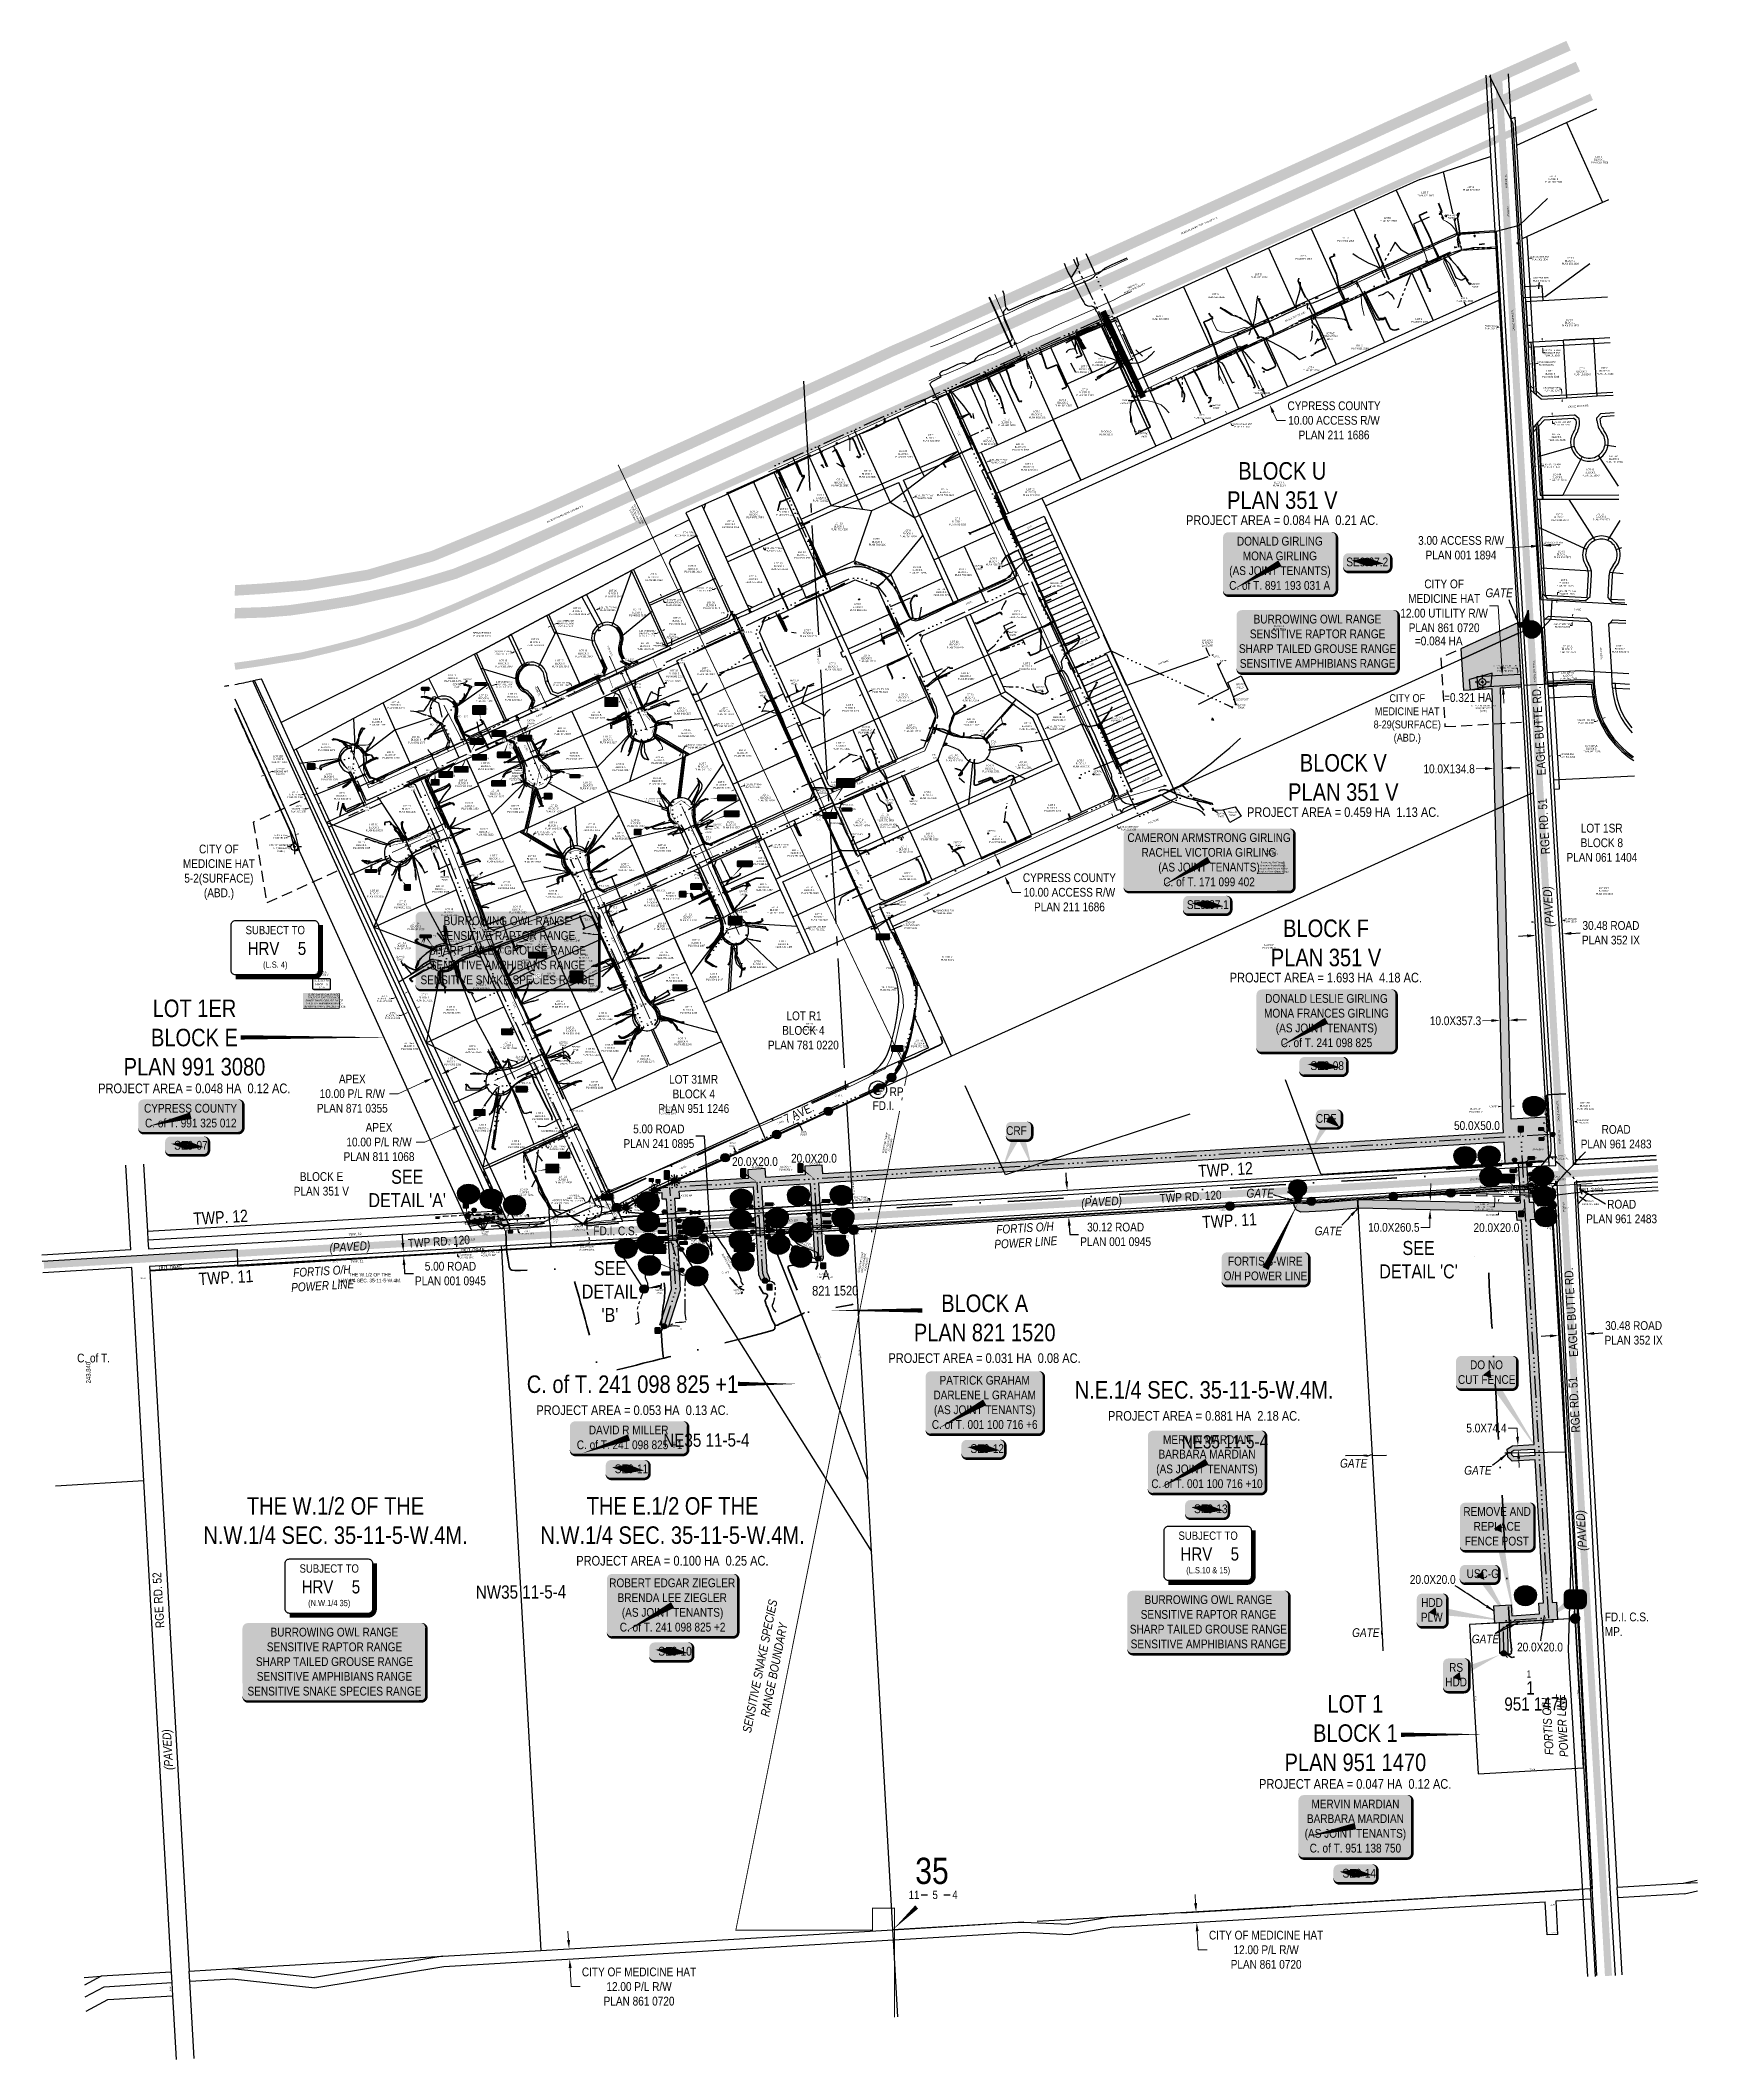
# Model space of a CAD drawing. Extents: x 312545 to 320442, y 5540407 to 5546054.
# Drawn here: x 315567 to 317459, y 5540407 to 5542712 of the extents above; entities that cross this region are included whole.
import ezdxf
from ezdxf.enums import TextEntityAlignment as Align

# ---------------------------------------------------------------- set-up
doc = ezdxf.new("R2010")
doc.units = 0
doc.header["$LTSCALE"] = 5
doc.header["$PDSIZE"] = 0.5
for name, pattern in [('COOP2', [10, 5, -1, 0, -1, 0, -1, 0, -1, 0, -1]), ('DASHDOT', [25.4, 12.7, -6.35, 0, -6.35]), ('DASHDOT2', [12.7, 6.35, -3.175, 0, -3.175]), ('foc-ACCESSROAD', [3.75, 2.5, -1.25]), ('foc-FLOWLINE', [3.75, 2.5, -1.25]), ('foc-QUARTERLINE', [33, 25, -3, 2, -3]), ('HIDDEN', [9.525, 6.35, -3.175]), ('HIDDENX3', [11.25, 10, -1.25]), ('POWERLINE5', [7.8, 2.4, -0.6, 0.6, -0.6, 0.6, -0.6, 2.4]), ('UG_PIPE', [1.875, 1.25, -0.625])]:
    doc.linetypes.add(name, pattern=pattern)
doc.layers.get('Defpoints').update_dxf_attribs({"color": 9})
for name, color, linetype in [('10', 1, 'Continuous'), ('35', 37, 'Continuous'), ('9', 3, 'Continuous'), ('AS-FENCE', 48, 'foc-FENCE'), ('AS-OWNER', 7, 'Continuous'), ('AS-PIPE-UG', 44, 'UG_PIPE'), ('AS-POWER', 104, 'foc-POWER'), ('AS-POWER-EXISTING', 72, 'POWERLINE5'), ('AS-POWER-EXISTING-1000', 72, 'POWERLINE5'), ('AS-POWER-EXISTING-PP', 72, 'Continuous'), ('AS-POWER-EXISTING-PP-1000', 72, 'Continuous'), ('AS-POWER-T', 104, 'Continuous'), ('AS-POWER-T-1000', 104, 'Continuous'), ('AS-ROADS', 254, 'Continuous'), ('AS-Sewer San', 53, 'HIDDEN'), ('AS-Sewer San_1000', 53, 'HIDDEN'), ('AS-Sewer Storm', 142, 'HIDDENX3'), ('AS-SYMBOL', 7, 'Continuous'), ('AS-SYMBOL-1000', 7, 'Continuous'), ('AS-TELEPHONE', 224, 'foc-TEL'), ('AS-TELEPHONE-SHAW', 224, 'foc-TEL'), ('AS-TELEPHONE-T-1000', 224, 'Continuous'), ('AS-TELEPHONE-TELUS', 224, 'foc-TEL'), ('AS-WILDLIFE', 131, 'DASHDOT2'), ('AS-WILDLIFE-1000', 131, 'DASHDOT2'), ('AS-WILDLIFE-BLOCK', 131, 'Continuous'), ('AS-WILDLIFE-BLOCK-1000', 131, 'Continuous'), ('C-SYMBOL', 7, 'Continuous'), ('CG-NOTES', 7, 'Continuous'), ('CG-NOTES-1000', 7, 'Continuous'), ('CTW', 7, 'Continuous'), ('D-TXT', 6, 'Continuous'), ('D-TXT-1000', 6, 'Continuous'), ('DETAIL-T', 7, 'Continuous'), ('F-AR', 190, 'foc-ACCESSROAD'), ('F-EZE', 190, 'foc-FLOWLINE'), ('F-RW', 190, 'Continuous'), ('F-WS', 190, 'foc-ACCESSROAD'), ('F-WS-S', 8, 'Continuous'), ('F-WS-S-1000', 8, 'Continuous'), ('FEATURE_LABEL', 7, 'Continuous'), ('L-1', 7, 'Continuous'), ('L-AREAREQUIRED', 7, 'Continuous'), ('L-MON', 1, 'Continuous'), ('L-MON-1000', 1, 'Continuous'), ('L-QSEC', 8, 'foc-QUARTERLINE'), ('L-QSEC-1000', 8, 'foc-QUARTERLINE'), ('L-ROAD-T', 7, 'Continuous'), ('L-ROAD-T-1000', 7, 'Continuous'), ('L-SEC', 7, 'Continuous'), ('L-SECLBL', 7, 'Continuous'), ('L-TITLEDB', 4, 'Continuous'), ('L-TITLEDB-T', 4, 'Continuous'), ('L-TITLEDB-T-1000', 4, 'Continuous'), ('P-APEX RECON PAY ITEMS', 240, 'Continuous'), ('P-APEX RECON PAY ITEMS-1000', 240, 'Continuous'), ('P-APEX RECON-10m BUFFER', 51, 'COOP2'), ('P-APEX RECON-LINE LIST', 240, 'Continuous'), ('P-APEX RECON-LINE LIST-1000', 240, 'Continuous'), ('P-APEX RECON-URBAN', 30, 'COOP2'), ('P-APEX RECON-WORK AREA', 104, 'Continuous'), ('P-CROSSINGS', 250, 'Continuous'), ('P-CROSSINGS-1000', 250, 'Continuous'), ('T-WATER-T-1000', 170, 'Continuous')]:
    doc.layers.add(name, color=color, linetype=linetype)
for name, color, linetype, lineweight, true_color in [('AS-FIBRE-OPTIC', 7, 'foc-FIBREOP', 9, 0xff9c38), ('AS-FIBRE-OPTIC-1000', 7, 'foc-FIBREOP', 9, 0xff9c38), ('AS-FIBRE-OPTIC-SUPERNET', 7, 'foc-FIBREOP', 9, 0xff9c38), ('AS-FIBRE-OPTIC-TELUS', 7, 'foc-FIBREOP', 9, 0xff9c38), ('AS-WATER PIPE', 7, 'foc-WATER', 9, 0x8ac4ff), ('EXISTING PIPE UNKNOWN', 7, 'Continuous', 9, 0x5c4500)]:
    doc.layers.add(name, color=color, linetype=linetype, lineweight=lineweight, true_color=true_color)
doc.layers.add('AS-FMA-T', color=7, linetype='Continuous', true_color=0x00b386)
doc.layers.add('P-APEX RECON-TO BE DRILLED-H', color=7, linetype='Continuous', true_color=0xffafe1)
for name, color, linetype, lineweight in [('AS-GENERAL', 48, 'Continuous', 18), ('AS-RECON EXISTING', 151, 'DASHDOT', 40), ('F-RW-T', 190, 'Continuous', 9), ('F-VCE-T', 190, 'Continuous', 9), ('F-WS-T', 190, 'Continuous', 9), ('F-WS-T-1000', 190, 'Continuous', 9), ('P-APEX RECON-TWS-T', 104, 'Continuous', 9), ('P-APEX RECON-TWS-T-1000', 104, 'Continuous', 9), ('T-TEXT', 48, 'Continuous', 18), ('T-TEXT-1000', 48, 'Continuous', 18)]:
    doc.layers.add(name, color=color, linetype=linetype, lineweight=lineweight)
doc.styles.add('1.8', font='ARIALN.TTF', dxfattribs={"height": 1.8})
doc.styles.add('100L', font='ARIALN.TTF', dxfattribs={"height": 11})
doc.styles.add('175L', font='ARIALN.TTF', dxfattribs={"height": 10})
doc.styles.add('80', font='ARIALN.TTF', dxfattribs={"height": 10})
doc.styles.add('80CG', font='ARIALN.TTF', dxfattribs={"height": 10})
doc.styles.add('80L', font='ARIALN.TTF', dxfattribs={"height": 10})
doc.styles.add('80LS', font='ARIALNI.TTF', dxfattribs={"height": 10})
doc.styles.add('Crossing', font='ARIALN.TTF', dxfattribs={"height": 10})
doc.styles.add('foc-LtypeFont', font='ARIALN.TTF', dxfattribs={"height": 7.35})
doc.styles.add('HRV', font='ARIALN.TTF', dxfattribs={"height": 3})
doc.styles.add('SIMPLEX', font='ARIALN.TTF')
doc.styles.get("Standard").update_dxf_attribs({"font": 'ARIALN.TTF'})
doc.linetypes.add('foc-FENCE', pattern='A,10,-1,["X",foc-LtypeFont,S=0.2,R=0,X=-0.625,Y=-0.75],-1.24', length=12.24)
doc.linetypes.add('foc-FIBREOP', pattern='A,10,-1,["FO",foc-LtypeFont,S=0.2,R=0,X=-0.5,Y=-0.75],-2.75', length=13.75)
doc.linetypes.add('foc-POWER', pattern='A,6,-1,["P",foc-LtypeFont,S=0.2,R=0,X=-0.625,Y=-0.75],-1.24,4', length=12.24)
doc.linetypes.add('foc-TEL', pattern='A,2,-1,["T",foc-LtypeFont,S=0.2,R=0,X=-0.425,Y=-0.75],-1.24,8', length=12.24)
doc.linetypes.add('foc-WATER', pattern='A,10,-1,["W",foc-LtypeFont,S=0.2,R=0,X=-0.425,Y=-0.75],-2', length=13)
doc.dimstyles.new('Compass 1 000', dxfattribs={"dimtxt": 1.8, "dimasz": 2, "dimexe": 0.2, "dimexo": 0.0625, "dimgap": 0.5, "dimtad": 0, "dimtih": 1, "dimtoh": 1, "dimzin": 0, "dimdsep": 46, "dimtxsty": '1.8', "dimcen": 0.1, "dimse1": 1, "dimse2": 1, "dimclrd": 256, "dimclrt": 256, "dimaunit": 1, "dimadec": 4, "dimazin": 0, "dimtfac": 0.06, "dimtofl": 0, "dimtmove": 0, "dimatfit": 0, "dimfxl": 0.2, "dimtolj": 1, "dimtzin": 0, "dimlwd": -1, "dimarcsym": 0})
doc.dimstyles.new('Compass 5 000', dxfattribs={"dimscale": 5, "dimtxt": 9, "dimasz": 2, "dimexe": 0.2, "dimexo": 0.0625, "dimgap": 0.5, "dimtad": 0, "dimtih": 1, "dimtoh": 1, "dimzin": 0, "dimdsep": 46, "dimtxsty": '80CG', "dimcen": 0.1, "dimse1": 1, "dimse2": 1, "dimclrd": 256, "dimclrt": 256, "dimaunit": 1, "dimadec": 4, "dimazin": 0, "dimtfac": 0.06, "dimtofl": 0, "dimtmove": 0, "dimatfit": 1, "dimfxl": 0.2, "dimtolj": 1, "dimtzin": 0, "dimlwd": -1, "dimarcsym": 0})

# ---------------------------------------------------------------- blocks, each defined once
blk = doc.blocks.new('fdia')
at = {"color": 255, "const_width": 1}
blk.add_lwpolyline([(-0.5, 0, 1), (0.5, 0, 1)], format="xyb", close=True, dxfattribs=at)
blk = doc.blocks.new('Fdiaa')
blk.add_blockref('fdia', (0, 0))
blk = doc.blocks.new('fdib')
at = {"color": 1, "const_width": 1.6}
blk.add_lwpolyline([(-0.4, 0, 1), (0.4, 0, 1)], format="xyb", close=True, dxfattribs=at)
at = {"color": 1}
blk.add_circle((0, 0), 0.8, dxfattribs=at)
blk = doc.blocks.new('Fdibb')
blk.add_blockref('fdib', (0, 0))
blk = doc.blocks.new('fdicc')
for name in ['Fdibb', 'Fdiaa']:
    blk.add_blockref(name, (0, 0))
blk = doc.blocks.new('FDI')
blk.add_blockref('fdicc', (0, 0))
blk = doc.blocks.new('*U1874')
h = blk.add_hatch(color=255)
edge = h.paths.add_edge_path()
edge.add_line((-86.5, -37), (86.5, -37))
edge.add_arc((86.5, -31), 6, 270, 360)
edge.add_line((92.5, -31), (92.5, 29.5))
edge.add_arc((86.5, 29.5), 6, 0, 90)
edge.add_line((86.5, 35.5), (-86.5, 35.5))
edge.add_arc((-86.5, 29.5), 6, 90, 180)
edge.add_line((-92.5, 29.5), (-92.5, -31))
edge.add_arc((-86.5, -31), 6, 180, 270)
at = {"color": 131, "flags": 128}
blk.add_lwpolyline([(-86.5, -37, 3, 3, 0), (86.5, -37, 3, 3, 0.414214), (92.5, -31, 3, 3, 0), (92.5, 29.5, 3, 0, 0.414214), (86.5, 35.5, 0, 0, 0), (-86.5, 35.5, 0, 0, 0.414214), (-92.5, 29.5, 0, 0, 0), (-92.5, -31, 0, 3, 0.414214)], format="xyseb", close=True, dxfattribs=at)
at = {"color": 131, "style": '80'}
blk.add_attdef('ENTER_TEXT_001', (-36, -5), '', height=10, dxfattribs=at)
blk = doc.blocks.new('HRV_Box')
blk.add_lwpolyline([(-44.3, 30.3), (45.4, 30.3, -0.414214), (50.4, 25.3), (50.4, -26.8, -0.414214), (45.4, -31.8), (-44.3, -31.8, -0.414214), (-49.3, -26.8), (-49.3, 25.3, -0.414214)], format="xyb", close=True)
at = {"const_width": 5, "flags": 128}
blk.add_lwpolyline([(-44.3, -34.3), (45.4, -34.3, 0.414214), (52.9, -26.8), (52.9, 25.3)], format="xyb", dxfattribs=at)
at = {"layer": 'CTW', "color": 5, "style": '80L'}
blk.add_text('SUBJECT TO', height=9.5, dxfattribs=at).set_placement((1, 11.8), align=Align.BOTTOM_CENTER)
at = {"layer": 'CTW', "color": 3, "style": 'HRV'}
blk.add_text('HRV', height=15, dxfattribs=at).set_placement((-12.4, -1.5), align=Align.MIDDLE_CENTER)
blk.add_attdef('0', text='', height=15, dxfattribs=at).set_placement((31.5, -1.5), align=Align.MIDDLE_CENTER)
at = {"layer": 'CTW', "color": 7, "style": '80L'}
blk.add_attdef('(N.W.1/4 00)', text='', height=7.12, dxfattribs=at).set_placement((1, -25.7), align=Align.BOTTOM_CENTER)
blk = doc.blocks.new('L-SECLBL')
at = {"layer": '9', "color": 7}
for p, q in [((-5.1, -27.8), (-12.3, -27.8)), ((20.7, -27.8), (13.5, -27.8))]:
    blk.add_line(p, q, dxfattribs=at)
at = {"layer": '10', "color": 2, "style": 'SIMPLEX'}
blk.add_attdef('SEC', text='', height=30, dxfattribs=at).set_placement((0, 0), align=Align.MIDDLE)
at = {"layer": '10', "color": 5, "style": '80L'}
blk.add_attdef('TWP', text='', height=9.5, dxfattribs=at).set_placement((-14.4, -27.4), align=Align.MIDDLE_RIGHT)
blk.add_attdef('RGE', text='', height=9.5, dxfattribs=at).set_placement((3.6, -27.4), align=Align.MIDDLE_CENTER)
blk.add_attdef('MER', text='', height=9.5, dxfattribs=at).set_placement((23.2, -27.4), align=Align.MIDDLE_LEFT)
blk = doc.blocks.new('*U411')
h = blk.add_hatch(color=255)
edge = h.paths.add_edge_path()
edge.add_line((-71, -37), (71, -37))
edge.add_arc((71, -31), 6, 270, 360)
edge.add_line((77, -31), (77, 30))
edge.add_arc((71, 30), 6, 0, 90)
edge.add_line((71, 36), (-71, 36))
edge.add_arc((-71, 30), 6, 90, 180)
edge.add_line((-77, 30), (-77, -31))
edge.add_arc((-71, -31), 6, 180, 270)
at = {"color": 131, "flags": 128}
blk.add_lwpolyline([(-71, -37, 3, 3, 0), (71, -37, 3, 3, 0.414214), (77, -31, 3, 3, 0), (77, 30, 3, 0, 0.414214), (71, 36, 0, 0, 0), (-71, 36, 0, 0, 0.414214), (-77, 30, 0, 0, 0), (-77, -31, 0, 3, 0.414214)], format="xyseb", close=True, dxfattribs=at)
at = {"color": 131, "style": '80'}
blk.add_attdef('ENTER_TEXT_001', (-36, -5), '', height=10, dxfattribs=at)
blk = doc.blocks.new('*U1873')
h = blk.add_hatch(color=255)
edge = h.paths.add_edge_path()
edge.add_line((-99, -46), (99, -46))
edge.add_arc((99, -40), 6, 270, 360)
edge.add_line((105, -40), (105, 38))
edge.add_arc((99, 38), 6, 0, 90)
edge.add_line((99, 44), (-99, 44))
edge.add_arc((-99, 38), 6, 90, 180)
edge.add_line((-105, 38), (-105, -40))
edge.add_arc((-99, -40), 6, 180, 270)
at = {"color": 131, "flags": 128}
blk.add_lwpolyline([(-99, -46, 3, 3, 0), (99, -46, 3, 3, 0.414214), (105, -40, 3, 3, 0), (105, 38, 3, 0, 0.414214), (99, 44, 0, 0, 0), (-99, 44, 0, 0, 0.414214), (-105, 38, 0, 0, 0), (-105, -40, 0, 3, 0.414214)], format="xyseb", close=True, dxfattribs=at)
at = {"color": 131, "style": '80'}
blk.add_attdef('ENTER_TEXT_001', (-36, -5), '', height=10, dxfattribs=at)
blk = doc.blocks.new('*U413')
h = blk.add_hatch(color=59)
edge = h.paths.add_edge_path()
edge.add_line((-61.5, -37), (61.5, -37))
edge.add_arc((61.5, -31), 6, 270, 360)
edge.add_line((67.5, -31), (67.5, 29.5))
edge.add_arc((61.5, 29.5), 6, 0, 90)
edge.add_line((61.5, 35.5), (-61.5, 35.5))
edge.add_arc((-61.5, 29.5), 6, 90, 180)
edge.add_line((-67.5, 29.5), (-67.5, -31))
edge.add_arc((-61.5, -31), 6, 180, 270)
at = {"color": 1, "flags": 128}
blk.add_lwpolyline([(-61.5, -37, 3, 3, 0), (61.5, -37, 3, 3, 0.414214), (67.5, -31, 3, 3, 0), (67.5, 29.5, 3, 0, 0.414214), (61.5, 35.5, 0, 0, 0), (-61.5, 35.5, 0, 0, 0.414214), (-67.5, 29.5, 0, 0, 0), (-67.5, -31, 0, 3, 0.414214)], format="xyseb", close=True, dxfattribs=at)
blk.add_lwpolyline([(-52.9, -29.7, 0, 7.5, 0), (0, 0, 0, 0, 0)], format="xyseb", dxfattribs=at)
at = {"color": 1, "style": '80'}
blk.add_attdef('ENTER_TEXT_001', (-36, -5), '', height=10, dxfattribs=at)
blk = doc.blocks.new('*U415')
h = blk.add_hatch(color=59)
edge = h.paths.add_edge_path()
edge.add_line((-69, -37), (69, -37))
edge.add_arc((69, -31), 6, 270, 360)
edge.add_line((75, -31), (75, 29.5))
edge.add_arc((69, 29.5), 6, 0, 90)
edge.add_line((69, 35.5), (-69, 35.5))
edge.add_arc((-69, 29.5), 6, 90, 180)
edge.add_line((-75, 29.5), (-75, -31))
edge.add_arc((-69, -31), 6, 180, 270)
at = {"color": 1, "flags": 128}
blk.add_lwpolyline([(-69, -37, 3, 3, 0), (69, -37, 3, 3, 0.414214), (75, -31, 3, 3, 0), (75, 29.5, 3, 0, 0.414214), (69, 35.5, 0, 0, 0), (-69, 35.5, 0, 0, 0.414214), (-75, 29.5, 0, 0, 0), (-75, -31, 0, 3, 0.414214)], format="xyseb", close=True, dxfattribs=at)
blk.add_lwpolyline([(-52.9, -29.7, 0, 7.5, 0), (0, 0, 0, 0, 0)], format="xyseb", dxfattribs=at)
at = {"color": 1, "style": '80'}
blk.add_attdef('ENTER_TEXT_001', (-36, -5), '', height=10, dxfattribs=at)
blk = doc.blocks.new('*U416')
h = blk.add_hatch(color=59)
edge = h.paths.add_edge_path()
edge.add_line((-61.5, -20), (61.5, -20))
edge.add_arc((61.5, -14), 6, 270, 360)
edge.add_line((67.5, -14), (67.5, 12.5))
edge.add_arc((61.5, 12.5), 6, 0, 90)
edge.add_line((61.5, 18.5), (-61.5, 18.5))
edge.add_arc((-61.5, 12.5), 6, 90, 180)
edge.add_line((-67.5, 12.5), (-67.5, -14))
edge.add_arc((-61.5, -14), 6, 180, 270)
at = {"color": 1, "flags": 128}
blk.add_lwpolyline([(-61.5, -20, 3, 3, 0), (61.5, -20, 3, 3, 0.414214), (67.5, -14, 3, 3, 0), (67.5, 12.5, 3, 0, 0.414214), (61.5, 18.5, 0, 0, 0), (-61.5, 18.5, 0, 0, 0.414214), (-67.5, 12.5, 0, 0, 0), (-67.5, -14, 0, 3, 0.414214)], format="xyseb", close=True, dxfattribs=at)
blk.add_lwpolyline([(-53.3, -18.1, 0, 7.5, 0), (0, 0, 0, 0, 0)], format="xyseb", dxfattribs=at)
at = {"color": 1, "style": '80'}
blk.add_attdef('ENTER_TEXT_001', (-36, -5), '', height=10, dxfattribs=at)
blk = doc.blocks.new('*U417')
h = blk.add_hatch(color=59)
edge = h.paths.add_edge_path()
edge.add_line((-59, -37), (59, -37))
edge.add_arc((59, -31), 6, 270, 360)
edge.add_line((65, -31), (65, 29.5))
edge.add_arc((59, 29.5), 6, 0, 90)
edge.add_line((59, 35.5), (-59, 35.5))
edge.add_arc((-59, 29.5), 6, 90, 180)
edge.add_line((-65, 29.5), (-65, -31))
edge.add_arc((-59, -31), 6, 180, 270)
at = {"color": 1, "flags": 128}
blk.add_lwpolyline([(-59, -37, 3, 3, 0), (59, -37, 3, 3, 0.414214), (65, -31, 3, 3, 0), (65, 29.5, 3, 0, 0.414214), (59, 35.5, 0, 0, 0), (-59, 35.5, 0, 0, 0.414214), (-65, 29.5, 0, 0, 0), (-65, -31, 0, 3, 0.414214)], format="xyseb", close=True, dxfattribs=at)
blk.add_lwpolyline([(-52.6, -11.2, 0, 7.5, 0), (0, 0, 0, 0, 0)], format="xyseb", dxfattribs=at)
at = {"color": 1, "style": '80'}
blk.add_attdef('ENTER_TEXT_001', (-36, -5), '', height=10, dxfattribs=at)
blk = doc.blocks.new('*D418')
at = {"layer": 'Defpoints', "color": 0, "transparency": 16777216}
for p in [(316739, 5541399.5), (316856.7, 5541406.6), (316858.5, 5541376.2)]:
    blk.add_point(p, dxfattribs=at)
at = {"layer": 'L-TITLEDB-T', "transparency": 16777216}
for p, q in [((316738.4, 5541409.5), (316737.8, 5541419.5)), ((316741.4, 5541359.1), (316742, 5541349.1)), ((316742, 5541349.1), (316752, 5541349.1))]:
    blk.add_line(p, q, dxfattribs=at)
for points in [[(316740, 5541409.6), (316736.7, 5541409.4), (316739, 5541399.5)], [(316743.1, 5541359.2), (316739.7, 5541359), (316740.8, 5541369.1)]]:
    blk.add_solid(points, dxfattribs=at)
at = {"layer": 'L-TITLEDB-T', "transparency": 16777216, "insert": (316794.3, 5541349.1), "char_height": 10, "attachment_point": 5, "style": '80CG'}
blk.add_mtext('\\A1;30.12 ROAD\\PPLAN 001 0945', dxfattribs=at)
blk = doc.blocks.new('*D419')
at = {"layer": 'Defpoints', "color": 0, "transparency": 16777216}
for p in [(317299.9, 5541236.8), (317330.3, 5541238.6), (317330.5, 5541235.6)]:
    blk.add_point(p, dxfattribs=at)
at = {"layer": 'L-TITLEDB-T', "transparency": 16777216}
for p, q in [((317340.5, 5541236.1), (317350.5, 5541236.7)), ((317290.1, 5541233.3), (317280.1, 5541232.7))]:
    blk.add_line(p, q, dxfattribs=at)
for points in [[(317340.4, 5541237.8), (317340.6, 5541234.5), (317330.5, 5541235.6)], [(317290, 5541234.9), (317290.2, 5541231.6), (317300.1, 5541233.8)]]:
    blk.add_solid(points, dxfattribs=at)
at = {"layer": 'L-TITLEDB-T', "transparency": 16777216, "insert": (317385.6, 5541236.7), "char_height": 10, "attachment_point": 5, "style": '80CG'}
blk.add_mtext('\\A1;30.48 ROAD\\PPLAN 352 IX', dxfattribs=at)
blk = doc.blocks.new('*U423')
at = {"true_color": 0xffffa8}
h = blk.add_hatch(color=51, dxfattribs=at)
edge = h.paths.add_edge_path()
edge.add_line((-19, -11.5), (19, -11.5))
edge.add_arc((19, -5.5), 6, 270, 360)
edge.add_line((25, -5.5), (25, 4))
edge.add_arc((19, 4), 6, 0, 90)
edge.add_line((19, 10), (-19, 10))
edge.add_arc((-19, 4), 6, 90, 180)
edge.add_line((-25, 4), (-25, -5.5))
edge.add_arc((-19, -5.5), 6, 180, 270)
at = {"color": 240, "flags": 128}
blk.add_lwpolyline([(-19, -11.5, 3, 3, 0), (19, -11.5, 3, 3, 0.414214), (25, -5.5, 3, 3, 0), (25, 4, 3, 0, 0.414214), (19, 10, 0, 0, 0), (-19, 10, 0, 0, 0.414214), (-25, 4, 0, 0, 0), (-25, -5.5, 0, 3, 0.414214)], format="xyseb", close=True, dxfattribs=at)
for points in [[(-17.9, 1.7, 0, 10, 0), (0, 0, 5, 5, 0)], [(18.9, -2, 0, 10, 0), (0, 0, 5, 5, 0)]]:
    blk.add_lwpolyline(points, format="xyseb", dxfattribs=at)
at = {"color": 4, "style": '80'}
blk.add_attdef('OTHER_001', (-14.7, -5), '', height=10, dxfattribs=at)
blk = doc.blocks.new('POWERPOLE')
h = blk.add_hatch(color=255)
edge = h.paths.add_edge_path()
edge.add_arc((0, 0), 0.96, 0, 360)
at = {"linetype": 'Continuous'}
for p, q in [((0.68, -0.68), (-0.68, 0.68)), ((-0.68, -0.68), (0.68, 0.68))]:
    blk.add_line(p, q, dxfattribs=at)
blk.add_circle((0, 0), 0.96, dxfattribs=at)
blk = doc.blocks.new('*D424')
at = {"layer": 'Defpoints', "color": 0, "transparency": 16777216}
for p in [(315987.1, 5541602.8), (315989.4, 5541597.8), (315998.4, 5541602)]:
    blk.add_point(p, dxfattribs=at)
at = {"layer": 'F-WS-T-1000', "transparency": 16777216}
for p, q in [((315997.9, 5541607.9), (315999.8, 5541608.7)), ((315978.6, 5541598.9), (315976.6, 5541598.9)), ((315985.2, 5541602), (315978.6, 5541598.9))]:
    blk.add_line(p, q, dxfattribs=at)
for points in [[(315997.8, 5541608.2), (315998.1, 5541607.6), (315996.1, 5541607)], [(315985.1, 5541602.3), (315985.4, 5541601.7), (315987.1, 5541602.8)]]:
    blk.add_solid(points, dxfattribs=at)
at = {"layer": 'F-WS-T-1000', "transparency": 16777216, "insert": (315968.9, 5541598.9), "char_height": 1.8, "attachment_point": 5, "style": '1.8'}
blk.add_mtext('\\A1;APEX\\P10.00 P/L R/W\\PPLAN 811 1068', dxfattribs=at)
blk = doc.blocks.new('*D425')
at = {"layer": 'Defpoints', "color": 0, "transparency": 16777216}
for p in [(315973.1, 5541619.8), (315973.9, 5541618), (315983, 5541622.2)]:
    blk.add_point(p, dxfattribs=at)
at = {"layer": 'F-WS-T-1000', "transparency": 16777216}
for p, q in [((315969.5, 5541618.2), (315967.5, 5541618.2)), ((315971.3, 5541619), (315969.5, 5541618.2)), ((315984, 5541624.8), (315985.8, 5541625.6))]:
    blk.add_line(p, q, dxfattribs=at)
for points in [[(315971.1, 5541619.3), (315971.4, 5541618.7), (315973.1, 5541619.8)], [(315983.9, 5541625.1), (315984.2, 5541624.5), (315982.2, 5541623.9)]]:
    blk.add_solid(points, dxfattribs=at)
at = {"layer": 'F-WS-T-1000', "transparency": 16777216, "insert": (315959.8, 5541618.2), "char_height": 1.8, "attachment_point": 5, "style": '1.8'}
blk.add_mtext('\\A1;APEX\\P10.00 P/L R/W\\PPLAN 871 0355', dxfattribs=at)
blk = doc.blocks.new('*D426')
at = {"layer": 'Defpoints', "color": 0, "transparency": 16777216}
for p in [(315980.4, 5541329.3), (316042.8, 5541328.2), (315980.7, 5541324.5)]:
    blk.add_point(p, dxfattribs=at)
at = {"layer": 'L-TITLEDB-T-1000', "transparency": 16777216}
for p, q in [((316042.4, 5541335.1), (316042.3, 5541337.1)), ((316042.9, 5541326.3), (316043.1, 5541324.3)), ((316043.1, 5541324.3), (316045.1, 5541324.3))]:
    blk.add_line(p, q, dxfattribs=at)
for points in [[(316042.7, 5541335.1), (316042.1, 5541335.1), (316042.5, 5541333.1)], [(316043.3, 5541326.3), (316042.6, 5541326.2), (316042.8, 5541328.2)]]:
    blk.add_solid(points, dxfattribs=at)
at = {"layer": 'L-TITLEDB-T-1000', "transparency": 16777216, "insert": (316052.7, 5541324.3), "char_height": 1.8, "attachment_point": 5, "style": '1.8'}
blk.add_mtext('\\A1;5.00 ROAD\\PPLAN 001 0945', dxfattribs=at)
blk = doc.blocks.new('*D427')
at = {"layer": 'Defpoints', "color": 0, "transparency": 16777216}
for p in [(316186, 5541383.5), (316189.1, 5541376.8), (316189.4, 5541385.1)]:
    blk.add_point(p, dxfattribs=at)
at = {"layer": 'F-WS-T-1000', "transparency": 16777216}
for p, q in [((316186.9, 5541390.6), (316184.9, 5541390.6)), ((316188.6, 5541386.9), (316186.9, 5541390.6)), ((316193.3, 5541376.5), (316194.1, 5541374.7))]:
    blk.add_line(p, q, dxfattribs=at)
for points in [[(316188.9, 5541387), (316188.3, 5541386.7), (316189.4, 5541385.1)], [(316193.6, 5541376.6), (316193, 5541376.3), (316192.5, 5541378.3)]]:
    blk.add_solid(points, dxfattribs=at)
at = {"layer": 'F-WS-T-1000', "transparency": 16777216, "insert": (316176.9, 5541390.6), "char_height": 1.8, "attachment_point": 5, "style": '1.8'}
blk.add_mtext('\\A1;VARIABLE\\PWIDTH P/L R/W\\PPLAN 171 2193', dxfattribs=at)
blk = doc.blocks.new('*D428')
at = {"layer": 'Defpoints', "color": 0, "transparency": 16777216}
for p in [(316328.6, 5541349.7), (316328.8, 5541349.8), (316329.1, 5541344.8)]:
    blk.add_point(p, dxfattribs=at)
at = {"layer": 'L-TITLEDB-T-1000', "transparency": 16777216}
for p, q in [((316328.1, 5541357.1), (316326.1, 5541357.1)), ((316328.4, 5541351.7), (316328.1, 5541357.1)), ((316329, 5541342.8), (316329.1, 5541340.8))]:
    blk.add_line(p, q, dxfattribs=at)
for points in [[(316328.8, 5541351.8), (316328.1, 5541351.7), (316328.6, 5541349.7)], [(316329.3, 5541342.8), (316328.6, 5541342.7), (316328.9, 5541344.8)]]:
    blk.add_solid(points, dxfattribs=at)
at = {"layer": 'L-TITLEDB-T-1000', "transparency": 16777216, "insert": (316318.5, 5541357.1), "char_height": 1.8, "attachment_point": 5, "style": '1.8'}
blk.add_mtext('\\A1;5.00 ROAD\\PPLAN 241 0895', dxfattribs=at)
blk = doc.blocks.new('*D429')
at = {"layer": 'Defpoints', "color": 0, "transparency": 16777216}
for p in [(317272.8, 5541708.6), (317303.2, 5541710.3), (317303.4, 5541707.5)]:
    blk.add_point(p, dxfattribs=at)
at = {"layer": 'L-TITLEDB-T-1000', "transparency": 16777216}
for p, q in [((317271, 5541705.6), (317269, 5541705.5)), ((317305.4, 5541707.6), (317307.4, 5541707.7))]:
    blk.add_line(p, q, dxfattribs=at)
for points in [[(317271, 5541705.9), (317271, 5541705.3), (317273, 5541705.7)], [(317305.4, 5541707.9), (317305.4, 5541707.3), (317303.4, 5541707.5)]]:
    blk.add_solid(points, dxfattribs=at)
at = {"layer": 'L-TITLEDB-T-1000', "transparency": 16777216, "insert": (317313.8, 5541707.7), "char_height": 1.8, "attachment_point": 5, "style": '1.8'}
blk.add_mtext('\\A1;30.48 ROAD\\PPLAN 352 IX', dxfattribs=at)
blk = doc.blocks.new('*D430')
at = {"layer": 'Defpoints', "color": 0, "transparency": 16777216}
for p in [(316923.6, 5542286.2), (316925.4, 5542276.1), (316927.7, 5542277.1)]:
    blk.add_point(p, dxfattribs=at)
at = {"layer": 'F-WS-T-1000', "transparency": 16777216}
for p, q in [((316920.5, 5542287), (316919.6, 5542288.8)), ((316926.2, 5542274.3), (316927, 5542272.4)), ((316927, 5542272.4), (316929, 5542272.4))]:
    blk.add_line(p, q, dxfattribs=at)
for points in [[(316920.8, 5542287.1), (316920.1, 5542286.8), (316921.3, 5542285.1)], [(316926.5, 5542274.4), (316925.9, 5542274.1), (316925.4, 5542276.1)]]:
    blk.add_solid(points, dxfattribs=at)
at = {"layer": 'F-WS-T-1000', "transparency": 16777216, "insert": (316938.8, 5542272.4), "char_height": 1.8, "attachment_point": 5, "style": '1.8'}
blk.add_mtext('\\A1;10.00 ACCESS R/W\\PPLAN 211 1686', dxfattribs=at)
blk = doc.blocks.new('*D431')
at = {"layer": 'Defpoints', "color": 0, "transparency": 16777216}
for p in [(316706.8, 5541922.7), (316712.2, 5541925.5), (316712.4, 5541925.2)]:
    blk.add_point(p, dxfattribs=at)
at = {"layer": 'F-WS-T-1000', "transparency": 16777216}
for p, q in [((316714, 5541926.3), (316715.9, 5541927.2)), ((316715.9, 5541927.2), (316717.9, 5541927.2)), ((316704.8, 5541922.2), (316703, 5541921.3))]:
    blk.add_line(p, q, dxfattribs=at)
for points in [[(316704.7, 5541922.5), (316705, 5541921.9), (316706.7, 5541923)], [(316713.9, 5541926.6), (316714.2, 5541926), (316712.2, 5541925.5)]]:
    blk.add_solid(points, dxfattribs=at)
at = {"layer": 'F-WS-T-1000', "transparency": 16777216, "insert": (316726.7, 5541927.2), "char_height": 1.8, "attachment_point": 5, "style": '1.8'}
blk.add_mtext('\\A1;6.10 UTILITY R/W\\PPLAN 871 0555', dxfattribs=at)
blk = doc.blocks.new('*D432')
at = {"layer": 'Defpoints', "color": 0, "transparency": 16777216}
for p in [(316521.8, 5541798.7), (316524.3, 5541793.2), (316547.9, 5541810.6)]:
    blk.add_point(p, dxfattribs=at)
at = {"layer": 'F-WS-T-1000', "transparency": 16777216}
for p, q in [((316545.7, 5541815.5), (316543.7, 5541815.5)), ((316547.1, 5541812.4), (316545.7, 5541815.5)), ((316551.2, 5541803.3), (316552.1, 5541801.5))]:
    blk.add_line(p, q, dxfattribs=at)
for points in [[(316547.4, 5541812.6), (316546.8, 5541812.3), (316547.9, 5541810.6)], [(316551.5, 5541803.4), (316550.9, 5541803.1), (316550.4, 5541805.1)]]:
    blk.add_solid(points, dxfattribs=at)
at = {"layer": 'F-WS-T-1000', "transparency": 16777216, "insert": (316534.8, 5541815.5), "char_height": 1.8, "attachment_point": 5, "style": '1.8'}
blk.add_mtext('\\A1;6.10 UTILITY R/W\\PPLAN 781 0221', dxfattribs=at)
blk = doc.blocks.new('*D433')
at = {"layer": 'Defpoints', "color": 0, "transparency": 16777216}
for p in [(316790.9, 5541825.1), (316795, 5541816), (316795.7, 5541816.3)]:
    blk.add_point(p, dxfattribs=at)
at = {"layer": 'F-WS-T-1000', "transparency": 16777216}
for p, q in [((316790.8, 5541827.2), (316789.9, 5541829.1)), ((316796.5, 5541814.5), (316797.4, 5541812.7)), ((316797.4, 5541812.7), (316799.4, 5541812.7))]:
    blk.add_line(p, q, dxfattribs=at)
for points in [[(316791.1, 5541827.4), (316790.5, 5541827.1), (316791.6, 5541825.4)], [(316796.8, 5541814.6), (316796.2, 5541814.3), (316795.7, 5541816.3)]]:
    blk.add_solid(points, dxfattribs=at)
at = {"layer": 'F-WS-T-1000', "transparency": 16777216, "insert": (316809.1, 5541812.7), "char_height": 1.8, "attachment_point": 5, "style": '1.8'}
blk.add_mtext('\\A1;10.00 ACCESS R/W\\PPLAN 211 1686', dxfattribs=at)
blk = doc.blocks.new('*D434')
at = {"layer": 'Defpoints', "color": 0, "transparency": 16777216}
for p in [(316580.3, 5541729.6), (316584.4, 5541720.5), (316585.1, 5541720.8)]:
    blk.add_point(p, dxfattribs=at)
at = {"layer": 'F-WS-T-1000', "transparency": 16777216}
for p, q in [((316580.2, 5541731.8), (316579.3, 5541733.6)), ((316585.9, 5541719), (316586.8, 5541717.2)), ((316586.8, 5541717.2), (316588.8, 5541717.2))]:
    blk.add_line(p, q, dxfattribs=at)
for points in [[(316580.5, 5541731.9), (316579.9, 5541731.6), (316581, 5541729.9)], [(316586.2, 5541719.1), (316585.6, 5541718.9), (316585.1, 5541720.8)]]:
    blk.add_solid(points, dxfattribs=at)
at = {"layer": 'F-WS-T-1000', "transparency": 16777216, "insert": (316598.5, 5541717.2), "char_height": 1.8, "attachment_point": 5, "style": '1.8'}
blk.add_mtext('\\A1;10.00 ACCESS R/W\\PPLAN 211 1686', dxfattribs=at)
blk = doc.blocks.new('*D435')
at = {"layer": 'Defpoints', "color": 0, "transparency": 16777216}
for p in [(316081.6, 5541974.9), (316081.3, 5541969.8), (316083.5, 5541970.8)]:
    blk.add_point(p, dxfattribs=at)
at = {"layer": 'F-WS-T-1000', "transparency": 16777216}
for p, q in [((316077.6, 5541973), (316075.8, 5541972.2)), ((316083.5, 5541975.7), (316086, 5541976.8)), ((316086, 5541976.8), (316088, 5541976.8))]:
    blk.add_line(p, q, dxfattribs=at)
for points in [[(316077.5, 5541973.3), (316077.8, 5541972.7), (316079.4, 5541973.9)], [(316083.3, 5541976), (316083.6, 5541975.4), (316081.6, 5541974.9)]]:
    blk.add_solid(points, dxfattribs=at)
at = {"layer": 'F-WS-T-1000', "transparency": 16777216, "insert": (316096.4, 5541976.8), "char_height": 1.8, "attachment_point": 5, "style": '1.8'}
blk.add_mtext('\\A1;2.40 OVERLAND\\PDRAINAGE R/W\\PPLAN 181 0144', dxfattribs=at)
blk = doc.blocks.new('*D436')
at = {"layer": 'Defpoints', "color": 0, "transparency": 16777216}
for p in [(316108.1, 5542017.5), (316109.4, 5542014.7), (316111.3, 5542019)]:
    blk.add_point(p, dxfattribs=at)
at = {"layer": 'F-WS-T-1000', "transparency": 16777216}
for p, q in [((316105.8, 5542013), (316103.8, 5542013)), ((316107.6, 5542013.8), (316105.8, 5542013)), ((316114.4, 5542017), (316116.2, 5542017.8))]:
    blk.add_line(p, q, dxfattribs=at)
for points in [[(316107.5, 5542014.1), (316107.8, 5542013.5), (316109.4, 5542014.7)], [(316114.3, 5542017.3), (316114.6, 5542016.7), (316112.6, 5542016.1)]]:
    blk.add_solid(points, dxfattribs=at)
at = {"layer": 'F-WS-T-1000', "transparency": 16777216, "insert": (316095, 5542013), "char_height": 1.8, "attachment_point": 5, "style": '1.8'}
blk.add_mtext('\\A1;3.50 UTILITY R/W\\PPLAN 181 0145', dxfattribs=at)
blk = doc.blocks.new('*D437')
at = {"layer": 'Defpoints', "color": 0, "transparency": 16777216}
for p in [(316173.9, 5541973.6), (316174, 5541973.7), (316175.2, 5541970.9)]:
    blk.add_point(p, dxfattribs=at)
at = {"layer": 'F-WS-T-1000', "transparency": 16777216}
for p, q in [((316172.4, 5541977.3), (316170.4, 5541977.3)), ((316173.2, 5541975.5), (316172.4, 5541977.3)), ((316176.1, 5541969.1), (316176.9, 5541967.3))]:
    blk.add_line(p, q, dxfattribs=at)
for points in [[(316173.5, 5541975.7), (316172.9, 5541975.4), (316174, 5541973.7)], [(316176.4, 5541969.3), (316175.8, 5541969), (316175.3, 5541971)]]:
    blk.add_solid(points, dxfattribs=at)
at = {"layer": 'F-WS-T-1000', "transparency": 16777216, "insert": (316161.5, 5541977.3), "char_height": 1.8, "attachment_point": 5, "style": '1.8'}
blk.add_mtext('\\A1;3.00 UTILITY R/W\\PPLAN 181 1466', dxfattribs=at)
blk = doc.blocks.new('*D438')
at = {"layer": 'Defpoints', "color": 0, "transparency": 16777216}
for p in [(316195, 5542058.2), (316200.2, 5542061.2), (316200.3, 5542061)]:
    blk.add_point(p, dxfattribs=at)
at = {"layer": 'F-WS-T-1000', "transparency": 16777216}
for p, q in [((316193.2, 5542057.4), (316191.4, 5542056.5)), ((316202, 5542062.1), (316203.7, 5542063.1)), ((316203.7, 5542063.1), (316205.7, 5542063.1))]:
    blk.add_line(p, q, dxfattribs=at)
for points in [[(316193, 5542057.7), (316193.3, 5542057.1), (316194.9, 5542058.4)], [(316201.8, 5542062.4), (316202.1, 5542061.8), (316200.2, 5542061.2)]]:
    blk.add_solid(points, dxfattribs=at)
at = {"layer": 'F-WS-T-1000', "transparency": 16777216, "insert": (316214.6, 5542063.1), "char_height": 1.8, "attachment_point": 5, "style": '1.8'}
blk.add_mtext('\\A1;6.00 UTILITY R/W\\PPLAN 181 0145', dxfattribs=at)
blk = doc.blocks.new('*D439')
at = {"layer": 'Defpoints', "color": 0, "transparency": 16777216}
for p in [(316150.4, 5542043.5), (316152.5, 5542044.7), (316152.6, 5542044.5)]:
    blk.add_point(p, dxfattribs=at)
at = {"layer": 'F-WS-T-1000', "transparency": 16777216}
for p, q in [((316148.5, 5542042.9), (316146.7, 5542042.1)), ((316154.3, 5542045.5), (316156.1, 5542046.4)), ((316156.1, 5542046.4), (316158.1, 5542046.4))]:
    blk.add_line(p, q, dxfattribs=at)
for points in [[(316148.3, 5542043.2), (316148.6, 5542042.6), (316150.3, 5542043.7)], [(316154.2, 5542045.8), (316154.5, 5542045.2), (316152.5, 5542044.7)]]:
    blk.add_solid(points, dxfattribs=at)
at = {"layer": 'F-WS-T-1000', "transparency": 16777216, "insert": (316166.5, 5542046.4), "char_height": 1.8, "attachment_point": 5, "style": '1.8'}
blk.add_mtext('\\A1;2.40 OVERLAND\\PDRAINAGE R/W\\PPLAN 181 0144', dxfattribs=at)
blk = doc.blocks.new('*D440')
at = {"layer": 'Defpoints', "color": 0, "transparency": 16777216}
for p in [(316273.6, 5542036.8), (316273.7, 5542036.6), (316275.8, 5542037.8)]:
    blk.add_point(p, dxfattribs=at)
at = {"layer": 'F-WS-T-1000', "transparency": 16777216}
for p, q in [((316270.1, 5542035), (316268.1, 5542035)), ((316271.9, 5542035.8), (316270.1, 5542035)), ((316277.7, 5542038.4), (316279.5, 5542039.3))]:
    blk.add_line(p, q, dxfattribs=at)
for points in [[(316271.8, 5542036.1), (316272, 5542035.5), (316273.7, 5542036.6)], [(316277.6, 5542038.7), (316277.8, 5542038.1), (316275.9, 5542037.6)]]:
    blk.add_solid(points, dxfattribs=at)
at = {"layer": 'F-WS-T-1000', "transparency": 16777216, "insert": (316259.7, 5542035), "char_height": 1.8, "attachment_point": 5, "style": '1.8'}
blk.add_mtext('\\A1;2.40 OVERLAND\\PDRAINAGE R/W\\PPLAN 181 0144', dxfattribs=at)
blk = doc.blocks.new('*D441')
at = {"layer": 'Defpoints', "color": 0, "transparency": 16777216}
for p in [(316274.9, 5542075.3), (316275.9, 5542073.1), (316277.5, 5542073.9)]:
    blk.add_point(p, dxfattribs=at)
at = {"layer": 'F-WS-T-1000', "transparency": 16777216}
for p, q in [((316275.7, 5542077.9), (316274.9, 5542079.7)), ((316278.3, 5542072), (316279.2, 5542070.2)), ((316279.2, 5542070.2), (316281.2, 5542070.2))]:
    blk.add_line(p, q, dxfattribs=at)
for points in [[(316276, 5542078), (316275.4, 5542077.7), (316276.5, 5542076)], [(316278.7, 5542072.2), (316278, 5542071.9), (316277.5, 5542073.9)]]:
    blk.add_solid(points, dxfattribs=at)
at = {"layer": 'F-WS-T-1000', "transparency": 16777216, "insert": (316289.6, 5542070.2), "char_height": 1.8, "attachment_point": 5, "style": '1.8'}
blk.add_mtext('\\A1;2.40 OVERLAND\\PDRAINAGE R/W\\PPLAN 181 0144', dxfattribs=at)
blk = doc.blocks.new('*D442')
at = {"layer": 'Defpoints', "color": 0, "transparency": 16777216}
for p in [(316338.7, 5542088.5), (316341.4, 5542089.7), (316339.4, 5542086.9)]:
    blk.add_point(p, dxfattribs=at)
at = {"layer": 'F-WS-T-1000', "transparency": 16777216}
for p, q in [((316343.9, 5542089), (316345.7, 5542089.8)), ((316335.7, 5542085.3), (316333.7, 5542085.3)), ((316337.5, 5542086.1), (316335.7, 5542085.3))]:
    blk.add_line(p, q, dxfattribs=at)
for points in [[(316343.8, 5542089.3), (316344, 5542088.7), (316342.1, 5542088.2)], [(316337.4, 5542086.4), (316337.7, 5542085.8), (316339.4, 5542086.9)]]:
    blk.add_solid(points, dxfattribs=at)
at = {"layer": 'F-WS-T-1000', "transparency": 16777216, "insert": (316324.8, 5542085.3), "char_height": 1.8, "attachment_point": 5, "style": '1.8'}
blk.add_mtext('\\A1;3.00 UTILITY R/W\\PPLAN 181 1466', dxfattribs=at)
blk = doc.blocks.new('*D443')
at = {"layer": 'Defpoints', "color": 0, "transparency": 16777216}
for p in [(316127.4, 5541800.9), (316132, 5541798.1), (316133.6, 5541800.7)]:
    blk.add_point(p, dxfattribs=at)
at = {"layer": 'F-WS-T-1000', "transparency": 16777216}
for p, q in [((316126.4, 5541799.2), (316125.3, 5541797.5)), ((316130, 5541805.2), (316131, 5541806.9)), ((316131, 5541806.9), (316133, 5541806.9))]:
    blk.add_line(p, q, dxfattribs=at)
for points in [[(316126.1, 5541799.4), (316126.7, 5541799), (316127.4, 5541800.9)], [(316129.7, 5541805.4), (316130.3, 5541805), (316129, 5541803.5)]]:
    blk.add_solid(points, dxfattribs=at)
at = {"layer": 'F-WS-T-1000', "transparency": 16777216, "insert": (316143.5, 5541806.9), "char_height": 1.8, "attachment_point": 5, "style": '1.8'}
blk.add_mtext('\\A1;3.00 DRAINAGE R/W\\PPLAN 941 0480', dxfattribs=at)
blk = doc.blocks.new('*D444')
at = {"layer": 'Defpoints', "color": 0, "transparency": 16777216}
for p in [(316288.7, 5541904.7), (316290.2, 5541907.3), (316300.1, 5541901.4)]:
    blk.add_point(p, dxfattribs=at)
at = {"layer": 'F-WS-T-1000', "transparency": 16777216}
for p, q in [((316301.1, 5541903.1), (316303.1, 5541906.4)), ((316303.1, 5541906.4), (316305.1, 5541906.4)), ((316297.5, 5541897.1), (316296.5, 5541895.4))]:
    blk.add_line(p, q, dxfattribs=at)
for points in [[(316297.2, 5541897.3), (316297.8, 5541896.9), (316298.5, 5541898.8)], [(316300.8, 5541903.3), (316301.4, 5541902.9), (316300.1, 5541901.4)]]:
    blk.add_solid(points, dxfattribs=at)
at = {"layer": 'F-WS-T-1000', "transparency": 16777216, "insert": (316315.5, 5541906.4), "char_height": 1.8, "attachment_point": 5, "style": '1.8'}
blk.add_mtext('\\A1;3.00 DRAINAGE R/W\\PPLAN 941 0480', dxfattribs=at)
blk = doc.blocks.new('*D445')
at = {"layer": 'Defpoints', "color": 0, "transparency": 16777216}
for p in [(315871.2, 5541852.8), (315871.3, 5541852.5), (315880.4, 5541856.7)]:
    blk.add_point(p, dxfattribs=at)
at = {"layer": 'F-WS-T-1000', "transparency": 16777216}
for p, q in [((315882.1, 5541857.8), (315883.9, 5541858.6)), ((315867.4, 5541851), (315865.4, 5541851)), ((315869.4, 5541851.9), (315867.4, 5541851))]:
    blk.add_line(p, q, dxfattribs=at)
for points in [[(315881.9, 5541858.1), (315882.2, 5541857.5), (315880.2, 5541857)], [(315869.2, 5541852.2), (315869.5, 5541851.6), (315871.2, 5541852.8)]]:
    blk.add_solid(points, dxfattribs=at)
at = {"layer": 'F-WS-T-1000', "transparency": 16777216, "insert": (315857.7, 5541851), "char_height": 1.8, "attachment_point": 5, "style": '1.8'}
blk.add_mtext('\\A1;APEX\\P10.00 P/L R/W\\PPLAN 811 1068', dxfattribs=at)
blk = doc.blocks.new('*D446')
at = {"layer": 'Defpoints', "color": 0, "transparency": 16777216}
for p in [(315853, 5541805), (315853.2, 5541804.1), (315857.8, 5541806.2)]:
    blk.add_point(p, dxfattribs=at)
at = {"layer": 'F-WS-T-1000', "transparency": 16777216}
for p, q in [((315851.3, 5541803.6), (315849.4, 5541803.1)), ((315860, 5541805.9), (315861.9, 5541806.4))]:
    blk.add_line(p, q, dxfattribs=at)
for points in [[(315851.2, 5541803.9), (315851.4, 5541803.3), (315853.2, 5541804.1)], [(315859.9, 5541806.2), (315860.1, 5541805.5), (315858, 5541805.4)]]:
    blk.add_solid(points, dxfattribs=at)
at = {"layer": 'F-WS-T-1000', "transparency": 16777216, "insert": (315841.7, 5541803.1), "char_height": 1.8, "attachment_point": 5, "style": '1.8'}
blk.add_mtext('\\A1;5.00 P/L R/W\\PPLAN 951 0064', dxfattribs=at)
blk = doc.blocks.new('*D447')
at = {"layer": 'Defpoints', "color": 0, "transparency": 16777216}
for p in [(315873.4, 5541839.8), (315875, 5541836.3), (315882.5, 5541843.9)]:
    blk.add_point(p, dxfattribs=at)
at = {"layer": 'F-WS-T-1000', "transparency": 16777216}
for p, q in [((315873.1, 5541835.5), (315871.3, 5541834.7)), ((315885.9, 5541841.3), (315887.7, 5541842.1)), ((315871.3, 5541834.7), (315869.3, 5541834.7))]:
    blk.add_line(p, q, dxfattribs=at)
for points in [[(315873, 5541835.8), (315873.3, 5541835.2), (315875, 5541836.3)], [(315885.8, 5541841.6), (315886, 5541841), (315884.1, 5541840.5)]]:
    blk.add_solid(points, dxfattribs=at)
at = {"layer": 'F-WS-T-1000', "transparency": 16777216, "insert": (315861.7, 5541834.7), "char_height": 1.8, "attachment_point": 5, "style": '1.8'}
blk.add_mtext('\\A1;APEX\\P10.00 P/L R/W\\PPLAN 871 0355', dxfattribs=at)
blk = doc.blocks.new('*D448')
at = {"layer": 'Defpoints', "color": 0, "transparency": 16777216}
for p in [(316439.2, 5541697), (316439.3, 5541696.7), (316433.7, 5541694.2)]:
    blk.add_point(p, dxfattribs=at)
at = {"layer": 'F-WS-T-1000', "transparency": 16777216}
for p, q in [((316441, 5541697.8), (316442.8, 5541698.6)), ((316442.8, 5541698.6), (316444.8, 5541698.6)), ((316431.8, 5541693.6), (316430, 5541692.8))]:
    blk.add_line(p, q, dxfattribs=at)
for points in [[(316440.8, 5541698.1), (316441.1, 5541697.5), (316439.2, 5541697)], [(316431.6, 5541693.9), (316431.9, 5541693.3), (316433.6, 5541694.4)]]:
    blk.add_solid(points, dxfattribs=at)
at = {"layer": 'F-WS-T-1000', "transparency": 16777216, "insert": (316453.7, 5541698.6), "char_height": 1.8, "attachment_point": 5, "style": '1.8'}
blk.add_mtext('\\A1;6.10 UTILITY R/W\\PPLAN 781 0221', dxfattribs=at)
blk = doc.blocks.new('*D449')
at = {"layer": 'Defpoints', "color": 0, "transparency": 16777216}
for p in [(316396.6, 5541790.8), (316397.1, 5541789.8), (316391.5, 5541787.3)]:
    blk.add_point(p, dxfattribs=at)
at = {"layer": 'F-WS-T-1000', "transparency": 16777216}
for p, q in [((316398.5, 5541791.6), (316400.3, 5541792.4)), ((316400.3, 5541792.4), (316402.3, 5541792.4)), ((316389.3, 5541787.4), (316387.4, 5541786.6))]:
    blk.add_line(p, q, dxfattribs=at)
for points in [[(316398.3, 5541791.9), (316398.6, 5541791.3), (316396.6, 5541790.8)], [(316389.1, 5541787.7), (316389.4, 5541787.1), (316391.1, 5541788.2)]]:
    blk.add_solid(points, dxfattribs=at)
at = {"layer": 'F-WS-T-1000', "transparency": 16777216, "insert": (316411.2, 5541792.4), "char_height": 1.8, "attachment_point": 5, "style": '1.8'}
blk.add_mtext('\\A1;6.10 UTILITY R/W\\PPLAN 781 0221', dxfattribs=at)
blk = doc.blocks.new('*D450')
at = {"layer": 'Defpoints', "color": 0, "transparency": 16777216}
for p in [(316545.9, 5541630.3), (316545.9, 5541630.3), (316565.8, 5541633.1)]:
    blk.add_point(p, dxfattribs=at)
at = {"layer": 'L-TITLEDB-T-1000', "transparency": 16777216}
for p, q in [((316543.9, 5541630), (316542, 5541629.7)), ((316567.8, 5541633.4), (316569.8, 5541633.7))]:
    blk.add_line(p, q, dxfattribs=at)
for points in [[(316543.9, 5541630.3), (316544, 5541629.7), (316545.9, 5541630.3)], [(316567.8, 5541633.7), (316567.9, 5541633.1), (316565.8, 5541633.1)]]:
    blk.add_solid(points, dxfattribs=at)
at = {"layer": 'L-TITLEDB-T-1000', "transparency": 16777216, "insert": (316534.3, 5541629.7), "char_height": 1.8, "attachment_point": 5, "style": '1.8'}
blk.add_mtext('\\A1;20.12 ROAD\\PPLAN 971 1759', dxfattribs=at)
blk = doc.blocks.new('*D451')
at = {"layer": 'Defpoints', "color": 0, "transparency": 16777216}
for p in [(316143.2, 5541454.7), (316143.7, 5541451.7), (316144.5, 5541452)]:
    blk.add_point(p, dxfattribs=at)
at = {"layer": 'F-WS-T-1000', "transparency": 16777216}
for p, q in [((316141.7, 5541456.2), (316140.9, 5541458.1)), ((316144.6, 5541449.9), (316145.4, 5541448)), ((316145.4, 5541448), (316147.4, 5541448))]:
    blk.add_line(p, q, dxfattribs=at)
for points in [[(316142, 5541456.4), (316141.4, 5541456.1), (316142.5, 5541454.4)], [(316144.9, 5541450), (316144.3, 5541449.7), (316143.7, 5541451.7)]]:
    blk.add_solid(points, dxfattribs=at)
at = {"layer": 'F-WS-T-1000', "transparency": 16777216, "insert": (316156.3, 5541448), "char_height": 1.8, "attachment_point": 5, "style": '1.8'}
blk.add_mtext('\\A1;3.00 UTILITY R/W\\PPLAN 961 0199', dxfattribs=at)
blk = doc.blocks.new('RISER')
h = blk.add_hatch(color=255)
h.dxf.hatch_style = 1
edge = h.paths.add_edge_path()
edge.add_arc((0, 0), 0.7, 0, 360)
blk.add_hatch(color=13).paths.add_polyline_path([(0.58, -0.15), (-0.58, -0.15, 0.774597)])
at = {"color": 13}
blk.add_line((-0.58, -0.15), (0.58, -0.15), dxfattribs=at)
blk.add_circle((0, 0), 0.6, dxfattribs=at)
blk = doc.blocks.new('VALVE')
h = blk.add_hatch(color=255)
h.dxf.hatch_style = 1
edge = h.paths.add_edge_path()
edge.add_line((-0.33, 0.24), (-1.2, 0.59))
edge.add_line((-1.2, 0.59), (-1.2, -0.59))
edge.add_line((-1.2, -0.59), (-0.33, -0.24))
edge.add_arc((0, 0), 0.411, 215.8775, 324.1225)
edge.add_line((0.33, -0.24), (1.2, -0.59))
edge.add_line((1.2, -0.59), (1.2, 0.59))
edge.add_line((1.2, 0.59), (0.33, 0.24))
edge.add_arc((0, 0), 0.411, 35.8775, 144.1225)
at = {"color": 48}
for p, q in [((-1.1, 0.44), (-1.1, -0.44)), ((-0.29, 0.12), (-1.1, 0.44)), ((0.29, 0.12), (1.1, 0.44)), ((1.1, 0.44), (1.1, -0.44)), ((-1.1, -0.44), (-0.29, -0.12)), ((1.1, -0.44), (0.29, -0.12))]:
    blk.add_line(p, q, dxfattribs=at)
for radius in [0.311, 0.11]:
    blk.add_circle((0, 0), radius, dxfattribs=at)
blk = doc.blocks.new('lightpole')
h = blk.add_hatch(color=255)
h.dxf.hatch_style = 1
h.paths.add_polyline_path([(-0.78, 0, 1), (0.78, 0, 1)])
h.paths.add_polyline_path([(0.68, 0, -1), (-0.68, 0, -1)], flags=16)
h = blk.add_hatch(color=13)
h.dxf.hatch_style = 1
edge = h.paths.add_edge_path()
edge.add_arc((0, 0), 0.682, 0, 360)
at = {"color": 13}
for p, q in [((-0.86, 0), (-1.38, 0)), ((-0.75, 0.43), (-1.19, 0.69)), ((-0.43, 0.75), (-0.69, 1.19)), ((0, 0.86), (0, 1.38)), ((0.43, 0.75), (0.69, 1.19)), ((0.75, 0.43), (1.19, 0.69)), ((0.86, 0), (1.38, 0)), ((-0.75, -0.43), (-1.19, -0.69)), ((-0.43, -0.75), (-0.69, -1.19)), ((0, -0.86), (0, -1.38)), ((0.43, -0.75), (0.69, -1.19)), ((0.75, -0.43), (1.19, -0.69))]:
    blk.add_line(p, q, dxfattribs=at)
blk.add_circle((0, 0), 0.682, dxfattribs=at)
blk = doc.blocks.new('Hydrant')
for points in [[(-3, 5), (0, 10), (1, 11), (1, 11), (1, 11), (1, 11), (2, 11), (2, 11), (2, 11), (3, 11), (3, 11), (3, 11), (4, 11), (4, 10), (4, 10), (5, 10), (5, 10), (6, 9), (6, 9), (6, 9), (6, 8), (6, 8), (7, 8), (7, 8), (7, 7), (6, 7), (4, 3)], [(6, 6), (6, 6), (6, 6), (6, 6), (6, 6), (6, 6), (6, 7), (6, 7), (6, 7), (5, 7), (5, 7), (5, 7), (5, 7), (5, 8), (5, 8), (5, 8), (5, 8), (4, 8), (4, 8), (4, 8), (4, 9), (4, 9), (3, 9), (3, 9), (3, 9), (3, 9), (3, 9), (2, 9), (2, 9), (2, 9), (2, 9), (2, 9), (2, 10), (1, 10), (1, 10), (1, 10), (1, 10), (1, 10), (1, 10), (0, 10), (0, 10), (0, 9), (0, 9), (0, 9), (0, 9), (0, 9), (0, 9)], [(0, 9), (0, 9), (0, 9), (0, 9), (0, 9), (0, 9), (0, 9), (1, 9), (1, 9), (1, 9), (1, 9), (1, 9), (1, 9), (1, 9), (2, 9), (2, 9), (2, 9), (2, 9), (2, 9), (2, 9), (3, 9), (3, 9), (3, 9), (3, 9), (3, 9), (4, 9), (4, 8), (4, 8), (4, 8), (4, 8), (5, 8), (5, 8), (5, 8), (5, 7), (5, 7), (5, 7), (5, 7), (5, 7), (6, 7), (6, 6), (6, 6), (6, 6), (6, 6), (6, 6), (6, 6), (6, 6), (6, 5)], [(-3, -5), (0, -10), (1, -11), (1, -11), (1, -11), (1, -11), (2, -11), (2, -11), (2, -11), (3, -11), (3, -11), (3, -11), (4, -11), (4, -10), (4, -10), (5, -10), (5, -10), (6, -9), (6, -9), (6, -9), (6, -8), (6, -8), (7, -8), (7, -8), (7, -7), (6, -7), (4, -3)], [(0, -9), (0, -9), (0, -9), (0, -9), (0, -9), (0, -9), (0, -9), (1, -9), (1, -9), (1, -9), (1, -9), (1, -9), (1, -9), (1, -9), (2, -9), (2, -9), (2, -9), (2, -9), (2, -9), (2, -9), (3, -9), (3, -9), (3, -9), (3, -9), (3, -9), (4, -9), (4, -8), (4, -8), (4, -8), (4, -8), (5, -8), (5, -8), (5, -8), (5, -7), (5, -7), (5, -7), (5, -7), (5, -7), (6, -7), (6, -6), (6, -6), (6, -6), (6, -6), (6, -6), (6, -6), (6, -6), (6, -5)], [(6, -6), (6, -6), (6, -6), (6, -6), (6, -6), (6, -6), (6, -7), (6, -7), (6, -7), (5, -7), (5, -7), (5, -7), (5, -7), (5, -8), (5, -8), (5, -8), (5, -8), (4, -8), (4, -8), (4, -8), (4, -9), (4, -9), (3, -9), (3, -9), (3, -9), (3, -9), (3, -9), (2, -9), (2, -9), (2, -9), (2, -9), (2, -9), (2, -10), (1, -10), (1, -10), (1, -10), (1, -10), (1, -10), (1, -10), (0, -10), (0, -10), (0, -9), (0, -9), (0, -9), (0, -9), (0, -9), (0, -9)]]:
    blk.add_lwpolyline(points)
for points in [[(0, -1), (-1, 0, -0.414213), (-1, 0), (0, 1, -0.414214), (0, 1), (1, 0, -0.414213), (1, 0), (0, -1, -0.414214)], [(0, -1), (0, -1, -0.174095), (-1, -1), (-1, -1, -0.150437), (-1, 0), (-1, 0), (-1, 0, 0.150437), (-1, -1), (-1, -1, 0.168265), (0, -1), (0, -1), (0, -1)]]:
    blk.add_lwpolyline(points, format="xyb", close=True)
blk.add_lwpolyline([(5, -3), (5, -3, 0.286746), (5, 3), (5, 3)], format="xyb")
for radius in [5.5, 4.7, 1.3, 0.8]:
    blk.add_circle((0, 0), radius)
blk = doc.blocks.new('WAT')
h = blk.add_hatch(color=255)
h.dxf.hatch_style = 1
edge = h.paths.add_edge_path()
edge.add_arc((0, 0), 0.9, 0, 360)
at = {"color": 170}
for p, q in [((0, 0.8), (0, 1.6)), ((-0.6, -0.6), (-1.2, -1.2)), ((0.6, -0.6), (1.2, -1.2))]:
    blk.add_line(p, q, dxfattribs=at)
blk.add_circle((0, 0), 0.8, dxfattribs=at)
blk = doc.blocks.new('*X456')
at = {"color": 0}
for p, q in [((102, -2061), (109, -2061)), ((102, -2061), (108, -2061)), ((102, -2062), (108, -2062)), ((102, -2062), (109, -2062)), ((102, -2062), (109, -2062)), ((102, -2062), (109, -2062)), ((102, -2068), (109, -2068)), ((102, -2068), (109, -2068)), ((102, -2068), (109, -2068)), ((102, -2069), (109, -2069)), ((102, -2069), (108, -2069)), ((103, -2061), (108, -2061)), ((103, -2061), (108, -2061)), ((103, -2061), (108, -2061)), ((103, -2062), (108, -2062)), ((103, -2062), (108, -2062)), ((103, -2062), (108, -2062)), ((103, -2063), (107, -2063)), ((103, -2063), (108, -2063)), ((103, -2063), (108, -2063)), ((103, -2067), (107, -2067)), ((103, -2067), (108, -2067)), ((103, -2067), (108, -2067)), ((103, -2067), (108, -2067)), ((103, -2068), (108, -2068)), ((103, -2068), (108, -2068)), ((102, -2068), (108, -2068)), ((103, -2069), (108, -2069)), ((103, -2069), (108, -2069)), ((103, -2069), (108, -2069)), ((103, -2069), (107, -2069)), ((104, -2060), (107, -2060)), ((104, -2060), (106, -2060)), ((104, -2061), (107, -2061)), ((104, -2063), (107, -2063)), ((104, -2063), (107, -2063)), ((104, -2063), (107, -2063)), ((104, -2064), (107, -2064)), ((104, -2064), (107, -2064)), ((104, -2064), (107, -2064)), ((104, -2066), (107, -2066)), ((104, -2066), (107, -2066)), ((104, -2066), (107, -2066)), ((104, -2067), (107, -2067)), ((104, -2067), (107, -2067)), ((104, -2067), (107, -2067)), ((104, -2070), (107, -2070)), ((104, -2070), (107, -2070)), ((105, -2064), (106, -2064)), ((105, -2064), (106, -2064)), ((105, -2064), (106, -2064)), ((105, -2065), (106, -2065)), ((105, -2065), (106, -2065)), ((105, -2065), (106, -2065)), ((105, -2065), (106, -2065)), ((105, -2065), (106, -2065)), ((105, -2065), (106, -2065)), ((105, -2066), (106, -2066)), ((105, -2066), (106, -2066)), ((105, -2066), (106, -2066))]:
    blk.add_line(p, q, dxfattribs=at)
blk = doc.blocks.new('PILE')
h = blk.add_hatch(color=255)
h.dxf.hatch_style = 1
edge = h.paths.add_edge_path()
edge.add_arc((0, 0), 0.868, 0, 360)
at = {"color": 224}
for p, q in [((0.5, -0.5), (-0.5, 0.5)), ((-0.5, -0.5), (0.5, 0.5))]:
    blk.add_line(p, q, dxfattribs=at)
blk.add_circle((0, 0), 0.768, dxfattribs=at)
at = {"color": 224, "xscale": 0.16, "yscale": 0.16, "zscale": 0.16}
blk.add_blockref('*X456', (-16.9, 330.4), dxfattribs=at)
blk = doc.blocks.new('dyn_anchor')
h = blk.add_hatch(color=255)
h.dxf.hatch_style = 1
edge = h.paths.add_edge_path()
edge.add_arc((-1.1, 0), 0.2, 90, 270, ccw=False)
edge.add_line((-1.1, 0.2), (0.2, 0.2))
edge.add_line((0.2, 0.2), (1.1, 0.2))
edge.add_arc((1.1, 0), 0.2, -90, 90, ccw=False)
edge.add_line((1.1, -0.2), (-1.1, -0.2))
h = blk.add_hatch(color=255)
h.dxf.hatch_style = 1
edge = h.paths.add_edge_path()
edge.add_arc((0, 4.125), 0.2, 0, 180, ccw=False)
edge.add_line((0.2, 4.125), (0.2, 0.2))
edge.add_line((0.2, 0.2), (-0.2, 0.2))
edge.add_line((-0.2, 0.2), (-0.2, 4.125))
at = {"color": 255}
blk.add_lwpolyline([(-1.1, -0.2, -1), (-1.1, 0.2), (0.2, 0.2), (1.1, 0.2, -1), (1.1, -0.2)], format="xyb", close=True, dxfattribs=at)
at = {"color": 72, "const_width": 0.1, "flags": 128}
for points in [[(-1.1, 0), (1.1, 0)], [(0, 4.125), (0, 0)]]:
    blk.add_lwpolyline(points, dxfattribs=at)
at = {"color": 255, "flags": 128}
blk.add_lwpolyline([(-0.2, 4.125, -1), (0.2, 4.125), (0.2, 0.2), (-0.2, 0.2)], format="xyb", close=True, dxfattribs=at)
blk = doc.blocks.new('*U478')
h = blk.add_hatch(color=255)
h.dxf.hatch_style = 1
edge = h.paths.add_edge_path()
edge.add_arc((-0.5, 1), 0.2, 28.0481, 208.0481, ccw=False)
edge.add_line((-0.3, 1.1), (0.3, -0.1))
edge.add_line((0.3, -0.1), (0.7, -0.9))
edge.add_arc((0.5, -1), 0.2, -151.9519, 28.0481, ccw=False)
edge.add_line((0.3, -1.1), (-0.7, 0.9))
h = blk.add_hatch(color=255)
h.dxf.hatch_style = 1
edge = h.paths.add_edge_path()
edge.add_arc((3.7, 1.9), 0.2, -61.9519, 118.0481, ccw=False)
edge.add_line((3.8, 1.8), (0.3, -0.1))
edge.add_line((0.3, -0.1), (0.1, 0.3))
edge.add_line((0.1, 0.3), (3.6, 2.1))
at = {"color": 255}
blk.add_lwpolyline([(-0.7, 0.9, -1), (-0.3, 1.1), (0.3, -0.1), (0.7, -0.9, -1), (0.3, -1.1)], format="xyb", close=True, dxfattribs=at)
at = {"color": 72, "const_width": 0.1, "flags": 128}
for points in [[(-0.5, 1), (0.5, -1)], [(3.7, 1.9), (0, 0)]]:
    blk.add_lwpolyline(points, dxfattribs=at)
at = {"color": 255, "flags": 128}
blk.add_lwpolyline([(3.6, 2.1, -1), (3.8, 1.8), (0.3, -0.1), (0.1, 0.3)], format="xyb", close=True, dxfattribs=at)
blk = doc.blocks.new('*D458')
at = {"layer": 'Defpoints', "color": 0, "transparency": 16777216}
for p in [(317263.6, 5542389.3), (317233.2, 5542387.5), (317263.8, 5542386.4)]:
    blk.add_point(p, dxfattribs=at)
at = {"layer": 'L-TITLEDB-T-1000', "transparency": 16777216}
for p, q in [((317231.3, 5542384.6), (317229.3, 5542384.4)), ((317265.8, 5542386.6), (317267.8, 5542386.7))]:
    blk.add_line(p, q, dxfattribs=at)
for points in [[(317231.3, 5542384.9), (317231.4, 5542384.2), (317233.3, 5542384.7)], [(317265.7, 5542386.9), (317265.8, 5542386.2), (317263.8, 5542386.4)]]:
    blk.add_solid(points, dxfattribs=at)
at = {"layer": 'L-TITLEDB-T-1000', "transparency": 16777216, "insert": (317223, 5542384.4), "char_height": 1.8, "attachment_point": 5, "style": '1.8'}
blk.add_mtext('\\A1;30.48 ROAD\\PPLAN 352 IX', dxfattribs=at)
blk = doc.blocks.new('*D459')
at = {"layer": 'Defpoints', "color": 0, "transparency": 16777216}
for p in [(317259.4, 5542462.4), (317265.3, 5542462.9), (317265.3, 5542462.7)]:
    blk.add_point(p, dxfattribs=at)
at = {"layer": 'F-WS-T-1000', "transparency": 16777216}
for p, q in [((317257.3, 5542462.5), (317255.4, 5542462.4)), ((317267.3, 5542463.1), (317269.3, 5542463.2))]:
    blk.add_line(p, q, dxfattribs=at)
for points in [[(317257.3, 5542462.8), (317257.4, 5542462.2), (317259.3, 5542462.6)], [(317267.3, 5542463.4), (317267.3, 5542462.7), (317265.3, 5542462.9)]]:
    blk.add_solid(points, dxfattribs=at)
at = {"layer": 'F-WS-T-1000', "transparency": 16777216, "insert": (317278.6, 5542463.2), "char_height": 1.8, "attachment_point": 5, "style": '1.8'}
blk.add_mtext('\\A1;6.00 ACCESS R/W\\PPLAN 001 1894', dxfattribs=at)
blk = doc.blocks.new('*D460')
at = {"layer": 'Defpoints', "color": 0, "transparency": 16777216}
for p in [(317282.7, 5542368.1), (317281.7, 5542362.1), (317283, 5542362.1)]:
    blk.add_point(p, dxfattribs=at)
at = {"layer": 'F-WS-T-1000', "transparency": 16777216}
for p, q in [((317281.3, 5542370), (317281.1, 5542372)), ((317281.8, 5542360.1), (317282.1, 5542355.1)), ((317282.1, 5542355.1), (317284.1, 5542355.1))]:
    blk.add_line(p, q, dxfattribs=at)
for points in [[(317281.6, 5542370.1), (317280.9, 5542370), (317281.4, 5542368)], [(317282.2, 5542360.1), (317281.5, 5542360), (317281.7, 5542362.1)]]:
    blk.add_solid(points, dxfattribs=at)
at = {"layer": 'F-WS-T-1000', "transparency": 16777216, "insert": (317292.5, 5542355.1), "char_height": 1.8, "attachment_point": 5, "style": '1.8'}
blk.add_mtext('\\A1;6.00 OVERLAND\\PDRAINAGE R/W\\PPLAN 191 0249', dxfattribs=at)
blk = doc.blocks.new('*D461')
at = {"layer": 'Defpoints', "color": 0, "transparency": 16777216}
for p in [(317299.1, 5542306.6), (317299.3, 5542303.1), (317303.7, 5542306.9)]:
    blk.add_point(p, dxfattribs=at)
at = {"layer": 'F-WS-T-1000', "transparency": 16777216}
for p, q in [((317303.3, 5542313.8), (317301.3, 5542313.8)), ((317303.5, 5542308.9), (317303.3, 5542313.8)), ((317304, 5542301.4), (317304.1, 5542299.4))]:
    blk.add_line(p, q, dxfattribs=at)
for points in [[(317303.9, 5542308.9), (317303.2, 5542308.9), (317303.7, 5542306.9)], [(317304.3, 5542301.4), (317303.7, 5542301.4), (317303.9, 5542303.4)]]:
    blk.add_solid(points, dxfattribs=at)
at = {"layer": 'F-WS-T-1000', "transparency": 16777216, "insert": (317292.4, 5542313.8), "char_height": 1.8, "attachment_point": 5, "style": '1.8'}
blk.add_mtext('\\A1;3.50 UTILITY R/W\\PPLAN 191 0249', dxfattribs=at)
blk = doc.blocks.new('*D462')
at = {"layer": 'Defpoints', "color": 0, "transparency": 16777216}
for p in [(317292.7, 5542282.7), (317300, 5542283.1), (317300.2, 5542279.6)]:
    blk.add_point(p, dxfattribs=at)
at = {"layer": 'F-WS-T-1000', "transparency": 16777216}
for p, q in [((317292.6, 5542284.7), (317292.5, 5542286.7)), ((317293.1, 5542277.2), (317293.2, 5542274.7)), ((317293.2, 5542274.7), (317295.2, 5542274.7))]:
    blk.add_line(p, q, dxfattribs=at)
for points in [[(317293, 5542284.7), (317292.3, 5542284.7), (317292.7, 5542282.7)], [(317293.4, 5542277.2), (317292.7, 5542277.2), (317292.9, 5542279.2)]]:
    blk.add_solid(points, dxfattribs=at)
at = {"layer": 'F-WS-T-1000', "transparency": 16777216, "insert": (317304.1, 5542274.7), "char_height": 1.8, "attachment_point": 5, "style": '1.8'}
blk.add_mtext('\\A1;3.50 UTILITY R/W\\PPLAN 191 0249', dxfattribs=at)
blk = doc.blocks.new('*D463')
at = {"layer": 'Defpoints', "color": 0, "transparency": 16777216}
for p in [(317281.2, 5542136.9), (317278.4, 5542133.9), (317281.4, 5542134.1)]:
    blk.add_point(p, dxfattribs=at)
at = {"layer": 'F-WS-T-1000', "transparency": 16777216}
for p, q in [((317276.3, 5542136.6), (317274.3, 5542136.5)), ((317283.2, 5542137), (317285.2, 5542137.1))]:
    blk.add_line(p, q, dxfattribs=at)
for points in [[(317276.2, 5542136.9), (317276.3, 5542136.3), (317278.2, 5542136.7)], [(317283.2, 5542137.3), (317283.3, 5542136.7), (317281.2, 5542136.9)]]:
    blk.add_solid(points, dxfattribs=at)
at = {"layer": 'F-WS-T-1000', "transparency": 16777216, "insert": (317294.5, 5542137.1), "char_height": 1.8, "attachment_point": 5, "style": '1.8'}
blk.add_mtext('\\A1;3.00 ACCESS R/W\\PPLAN 001 1894', dxfattribs=at)
blk = doc.blocks.new('*D464')
at = {"layer": 'Defpoints', "color": 0, "transparency": 16777216}
for p in [(317276.2, 5542223.2), (317279.1, 5542226.2), (317279.2, 5542223.3)]:
    blk.add_point(p, dxfattribs=at)
at = {"layer": 'F-WS-T-1000', "transparency": 16777216}
for p, q in [((317274.1, 5542225.9), (317272.1, 5542225.8)), ((317281.1, 5542226.3), (317283.1, 5542226.4))]:
    blk.add_line(p, q, dxfattribs=at)
for points in [[(317281, 5542226.6), (317281.1, 5542226), (317279.1, 5542226.2)], [(317274.1, 5542226.2), (317274.1, 5542225.6), (317276.1, 5542226)]]:
    blk.add_solid(points, dxfattribs=at)
at = {"layer": 'F-WS-T-1000', "transparency": 16777216, "insert": (317292.3, 5542226.4), "char_height": 1.8, "attachment_point": 5, "style": '1.8'}
blk.add_mtext('\\A1;3.00 ACCESS R/W\\PPLAN 001 1894', dxfattribs=at)
blk = doc.blocks.new('*D465')
at = {"layer": 'Defpoints', "color": 0, "transparency": 16777216}
for p in [(317272.8, 5542342.7), (317270, 5542339.7), (317273, 5542339.9)]:
    blk.add_point(p, dxfattribs=at)
at = {"layer": 'F-WS-T-1000', "transparency": 16777216}
for p, q in [((317267.8, 5542342.5), (317265.8, 5542342.3)), ((317274.8, 5542342.9), (317276.8, 5542343))]:
    blk.add_line(p, q, dxfattribs=at)
for points in [[(317267.8, 5542342.8), (317267.8, 5542342.1), (317269.8, 5542342.6)], [(317274.8, 5542343.2), (317274.8, 5542342.5), (317272.8, 5542342.7)]]:
    blk.add_solid(points, dxfattribs=at)
at = {"layer": 'F-WS-T-1000', "transparency": 16777216, "insert": (317286.1, 5542343), "char_height": 1.8, "attachment_point": 5, "style": '1.8'}
blk.add_mtext('\\A1;3.00 ACCESS R/W\\PPLAN 001 1894', dxfattribs=at)
blk = doc.blocks.new('*D466')
at = {"layer": 'Defpoints', "color": 0, "transparency": 16777216}
for p in [(317296, 5542074.2), (317296.2, 5542077.7), (317298.5, 5542077.6)]:
    blk.add_point(p, dxfattribs=at)
at = {"layer": 'F-WS-T-1000', "transparency": 16777216}
for p, q in [((317298.1, 5542072.1), (317298, 5542070.1)), ((317298.6, 5542079.6), (317298.7, 5542081.6)), ((317298.7, 5542081.6), (317300.7, 5542081.6))]:
    blk.add_line(p, q, dxfattribs=at)
for points in [[(317297.8, 5542072.1), (317298.5, 5542072.1), (317298.3, 5542074.1)], [(317298.2, 5542079.6), (317298.9, 5542079.6), (317298.5, 5542077.6)]]:
    blk.add_solid(points, dxfattribs=at)
at = {"layer": 'F-WS-T-1000', "transparency": 16777216, "insert": (317309.6, 5542081.6), "char_height": 1.8, "attachment_point": 5, "style": '1.8'}
blk.add_mtext('\\A1;3.50 UTILITY R/W\\PPLAN 991 2674', dxfattribs=at)
blk = doc.blocks.new('*D467')
at = {"layer": 'Defpoints', "color": 0, "transparency": 16777216}
for p in [(317295.6, 5542050.7), (317295.8, 5542054.2), (317315.8, 5542053.1)]:
    blk.add_point(p, dxfattribs=at)
at = {"layer": 'F-WS-T-1000', "transparency": 16777216}
for p, q in [((317315.3, 5542044), (317313.3, 5542044)), ((317315.5, 5542047.6), (317315.3, 5542044)), ((317315.9, 5542055.1), (317316.1, 5542057))]:
    blk.add_line(p, q, dxfattribs=at)
for points in [[(317315.2, 5542047.6), (317315.8, 5542047.5), (317315.6, 5542049.6)], [(317315.6, 5542055.1), (317316.3, 5542055), (317315.8, 5542053.1)]]:
    blk.add_solid(points, dxfattribs=at)
at = {"layer": 'F-WS-T-1000', "transparency": 16777216, "insert": (317304.4, 5542044), "char_height": 1.8, "attachment_point": 5, "style": '1.8'}
blk.add_mtext('\\A1;3.50 UTILITY R/W\\PPLAN 991 2674', dxfattribs=at)
blk = doc.blocks.new('*D468')
at = {"layer": 'Defpoints', "color": 0, "transparency": 16777216}
for p in [(317240, 5541987.5), (317240.7, 5541975.6), (317253.4, 5541988.3)]:
    blk.add_point(p, dxfattribs=at)
at = {"layer": 'F-WS-T-1000', "transparency": 16777216}
for p, q in [((317253, 5541995.2), (317251, 5541995.2)), ((317253.3, 5541990.3), (317253, 5541995.2)), ((317254.3, 5541974.3), (317254.4, 5541972.3))]:
    blk.add_line(p, q, dxfattribs=at)
for points in [[(317253.7, 5541990.3), (317253, 5541990.3), (317253.4, 5541988.3)], [(317254.6, 5541974.4), (317253.9, 5541974.3), (317254.1, 5541976.3)]]:
    blk.add_solid(points, dxfattribs=at)
at = {"layer": 'F-WS-T-1000', "transparency": 16777216, "insert": (317238.9, 5541995.2), "char_height": 1.8, "attachment_point": 5, "style": '1.8'}
blk.add_mtext('\\A1;CITY OF MEDICINE HAT\\P12.00 UTILITY R/W\\PPLAN 861 0720', dxfattribs=at)
blk = doc.blocks.new('*D469')
at = {"layer": 'Defpoints', "color": 0, "transparency": 16777216}
for p in [(317346.1, 5541936), (317346.1, 5541936), (317349.3, 5541937.4)]:
    blk.add_point(p, dxfattribs=at)
at = {"layer": 'F-WS-T-1000', "transparency": 16777216}
for p, q in [((317342.4, 5541934.4), (317340.4, 5541934.4)), ((317344.3, 5541935.2), (317342.4, 5541934.4)), ((317351.1, 5541938.2), (317353, 5541939))]:
    blk.add_line(p, q, dxfattribs=at)
for points in [[(317344.1, 5541935.5), (317344.4, 5541934.9), (317346.1, 5541936)], [(317351, 5541938.5), (317351.3, 5541937.9), (317349.3, 5541937.4)]]:
    blk.add_solid(points, dxfattribs=at)
at = {"layer": 'F-WS-T-1000', "transparency": 16777216, "insert": (317331.5, 5541934.4), "char_height": 1.8, "attachment_point": 5, "style": '1.8'}
blk.add_mtext('\\A1;3.50 UTILITY R/W\\PPLAN 201 0365', dxfattribs=at)
blk = doc.blocks.new('*D470')
at = {"layer": 'Defpoints', "color": 0, "transparency": 16777216}
for p in [(317292.6, 5541893.7), (317298.3, 5541895.5), (317298.4, 5541894)]:
    blk.add_point(p, dxfattribs=at)
at = {"layer": 'F-WS-T-1000', "transparency": 16777216}
for p, q in [((317290.5, 5541895), (317288.5, 5541894.9)), ((317300.3, 5541895.6), (317302.3, 5541895.7))]:
    blk.add_line(p, q, dxfattribs=at)
for points in [[(317290.5, 5541895.4), (317290.5, 5541894.7), (317292.5, 5541895.2)], [(317300.3, 5541895.9), (317300.3, 5541895.3), (317298.3, 5541895.5)]]:
    blk.add_solid(points, dxfattribs=at)
at = {"layer": 'F-WS-T-1000', "transparency": 16777216, "insert": (317309.9, 5541895.7), "char_height": 1.8, "attachment_point": 5, "style": '1.8'}
blk.add_mtext('\\A1;ACCESS R/W\\PPLAN 001 1894', dxfattribs=at)
blk = doc.blocks.new('*U475')
at = {"true_color": 0xffffa8}
h = blk.add_hatch(color=51, dxfattribs=at)
edge = h.paths.add_edge_path()
edge.add_line((-49, -28), (49, -28))
edge.add_arc((49, -22), 6, 270, 360)
edge.add_line((55, -22), (55, 21))
edge.add_arc((49, 21), 6, 0, 90)
edge.add_line((49, 27), (-49, 27))
edge.add_arc((-49, 21), 6, 90, 180)
edge.add_line((-55, 21), (-55, -22))
edge.add_arc((-49, -22), 6, 180, 270)
at = {"color": 240, "flags": 128}
for points in [[(-72, -112, 0, 10, 0), (0, 0, 5, 5, 0)], [(-72, -113, 0, 10, 0), (0, 0, 5, 5, 0)]]:
    blk.add_lwpolyline(points, format="xyseb", dxfattribs=at)
blk.add_lwpolyline([(-49, -28, 3, 3, 0), (49, -28, 3, 3, 0.414214), (55, -22, 3, 3, 0), (55, 21, 3, 0, 0.414214), (49, 27, 0, 0, 0), (-49, 27, 0, 0, 0.414214), (-55, 21, 0, 0, 0), (-55, -22, 0, 3, 0.414214)], format="xyseb", close=True, dxfattribs=at)
at = {"color": 4, "style": '80'}
blk.add_attdef('OTHER_001', (-15, -5), '', height=10, dxfattribs=at)
blk = doc.blocks.new('*U476')
at = {"true_color": 0xffffa8}
h = blk.add_hatch(color=51, dxfattribs=at)
edge = h.paths.add_edge_path()
edge.add_line((-36, -20), (36, -20))
edge.add_arc((36, -14), 6, 270, 360)
edge.add_line((42, -14), (42, 12))
edge.add_arc((36, 12), 6, 0, 90)
edge.add_line((36, 18), (-36, 18))
edge.add_arc((-36, 12), 6, 90, 180)
edge.add_line((-42, 12), (-42, -14))
edge.add_arc((-36, -14), 6, 180, 270)
at = {"color": 240, "flags": 128}
blk.add_lwpolyline([(-36, -20, 3, 3, 0), (36, -20, 3, 3, 0.414214), (42, -14, 3, 3, 0), (42, 12, 3, 0, 0.414214), (36, 18, 0, 0, 0), (-36, 18, 0, 0, 0.414214), (-42, 12, 0, 0, 0), (-42, -14, 0, 3, 0.414214)], format="xyseb", close=True, dxfattribs=at)
for points in [[(21, 57, 0, 10, 0), (0, 0, 5, 5, 0)], [(27, -12, 0, 10, 0), (0, 0, 5, 5, 0)]]:
    blk.add_lwpolyline(points, format="xyseb", dxfattribs=at)
at = {"color": 4, "style": '80'}
blk.add_attdef('OTHER_001', (-15, -5), '', height=10, dxfattribs=at)
blk = doc.blocks.new('*U477')
at = {"true_color": 0xffffa8}
h = blk.add_hatch(color=51, dxfattribs=at)
edge = h.paths.add_edge_path()
edge.add_line((-26, -12), (26, -12))
edge.add_arc((26, -5), 6, 270, 360)
edge.add_line((32, -6), (32, 4))
edge.add_arc((26, 4), 6, 0, 90)
edge.add_line((26, 10), (-26, 10))
edge.add_arc((-26, 4), 6, 90, 180)
edge.add_line((-32, 4), (-32, -6))
edge.add_arc((-26, -6), 6, 180, 270)
at = {"color": 240, "flags": 128}
for points in [[(-76, 16, 0, 10, 0), (0, 0, 5, 5, 0)], [(14, 0, 0, 10, 0), (0, 0, 5, 5, 0)]]:
    blk.add_lwpolyline(points, format="xyseb", dxfattribs=at)
blk.add_lwpolyline([(-26, -12, 3, 3, 0), (26, -12, 3, 3, 0.414214), (32, -6, 3, 3, 0), (32, 4, 3, 0, 0.414214), (26, 10, 0, 0, 0), (-26, 10, 0, 0, 0.414214), (-32, 4, 0, 0, 0), (-32, -6, 0, 3, 0.414214)], format="xyseb", close=True, dxfattribs=at)
at = {"color": 4, "style": '80'}
blk.add_attdef('OTHER_001', (-15, -5), '', height=10, dxfattribs=at)
blk = doc.blocks.new('*U479')
at = {"true_color": 0xffffa8}
h = blk.add_hatch(color=51, dxfattribs=at)
edge = h.paths.add_edge_path()
edge.add_line((-34, -28), (34, -28))
edge.add_arc((34, -22), 6, 270, 360)
edge.add_line((40, -22), (40, 21))
edge.add_arc((34, 21), 6, 0, 90)
edge.add_line((34, 27), (-34, 27))
edge.add_arc((-34, 21), 6, 90, 180)
edge.add_line((-40, 21), (-40, -22))
edge.add_arc((-34, -22), 6, 180, 270)
at = {"color": 240, "flags": 128}
for points in [[(-93, -17, 0, 10, 0), (0, 0, 5, 5, 0)], [(-20, -2, 0, 10, 0), (0, 0, 5, 5, 0)]]:
    blk.add_lwpolyline(points, format="xyseb", dxfattribs=at)
blk.add_lwpolyline([(-34, -28, 3, 3, 0), (34, -28, 3, 3, 0.414214), (40, -22, 3, 3, 0), (40, 21, 3, 0, 0.414214), (34, 27, 0, 0, 0), (-34, 27, 0, 0, 0.414214), (-40, 21, 0, 0, 0), (-40, -22, 0, 3, 0.414214)], format="xyseb", close=True, dxfattribs=at)
at = {"color": 4, "style": '80'}
blk.add_attdef('OTHER_001', (-15, -5), '', height=10, dxfattribs=at)
blk = doc.blocks.new('*U480')
at = {"true_color": 0xffffa8}
h = blk.add_hatch(color=51, dxfattribs=at)
edge = h.paths.add_edge_path()
edge.add_line((-36, -28), (36, -28))
edge.add_arc((36, -22), 6, 270, 360)
edge.add_line((42, -22), (42, 21))
edge.add_arc((36, 21), 6, 0, 90)
edge.add_line((36, 27), (-36, 27))
edge.add_arc((-36, 21), 6, 90, 180)
edge.add_line((-42, 21), (-42, -22))
edge.add_arc((-36, -22), 6, 180, 270)
at = {"color": 240, "flags": 128}
for points in [[(-44, -57, 0, 10, 0), (0, 0, 5, 5, 0)], [(19, 9, 0, 10, 0), (0, 0, 5, 5, 0)]]:
    blk.add_lwpolyline(points, format="xyseb", dxfattribs=at)
blk.add_lwpolyline([(-36, -28, 3, 3, 0), (36, -28, 3, 3, 0.414214), (42, -22, 3, 3, 0), (42, 21, 3, 0, 0.414214), (36, 27, 0, 0, 0), (-36, 27, 0, 0, 0.414214), (-42, 21, 0, 0, 0), (-42, -22, 0, 3, 0.414214)], format="xyseb", close=True, dxfattribs=at)
at = {"color": 4, "style": '80'}
blk.add_attdef('OTHER_001', (-15, -5), '', height=10, dxfattribs=at)
blk = doc.blocks.new('*U481')
at = {"true_color": 0xffffa8}
h = blk.add_hatch(color=51, dxfattribs=at)
edge = h.paths.add_edge_path()
edge.add_line((-39, -20), (39, -20))
edge.add_arc((39, -14), 6, 270, 360)
edge.add_line((45, -14), (45, 12))
edge.add_arc((39, 12), 6, 0, 90)
edge.add_line((39, 18), (-39, 18))
edge.add_arc((-39, 12), 6, 90, 180)
edge.add_line((-45, 12), (-45, -14))
edge.add_arc((-39, -14), 6, 180, 270)
at = {"color": 240, "flags": 128}
for points in [[(-73, -80, 0, 10, 0), (0, 0, 5, 5, 0)], [(16, -9, 0, 10, 0), (0, 0, 5, 5, 0)]]:
    blk.add_lwpolyline(points, format="xyseb", dxfattribs=at)
blk.add_lwpolyline([(-39, -20, 3, 3, 0), (39, -20, 3, 3, 0.414214), (45, -14, 3, 3, 0), (45, 12, 3, 0, 0.414214), (39, 18, 0, 0, 0), (-39, 18, 0, 0, 0.414214), (-45, 12, 0, 0, 0), (-45, -14, 0, 3, 0.414214)], format="xyseb", close=True, dxfattribs=at)
at = {"color": 4, "style": '80'}
blk.add_attdef('OTHER_001', (-15, -5), '', height=10, dxfattribs=at)
blk = doc.blocks.new('*U482')
at = {"true_color": 0xffffa8}
h = blk.add_hatch(color=51, dxfattribs=at)
edge = h.paths.add_edge_path()
edge.add_line((-39, -20), (39, -20))
edge.add_arc((39, -14), 6, 270, 360)
edge.add_line((45, -14), (45, 12))
edge.add_arc((39, 12), 6, 0, 90)
edge.add_line((39, 18), (-39, 18))
edge.add_arc((-39, 12), 6, 90, 180)
edge.add_line((-45, 12), (-45, -14))
edge.add_arc((-39, -14), 6, 180, 270)
at = {"color": 240, "flags": 128}
for points in [[(-106, -40, 0, 10, 0), (0, 0, 5, 5, 0)], [(16, -9, 0, 10, 0), (0, 0, 5, 5, 0)]]:
    blk.add_lwpolyline(points, format="xyseb", dxfattribs=at)
blk.add_lwpolyline([(-39, -20, 3, 3, 0), (39, -20, 3, 3, 0.414214), (45, -14, 3, 3, 0), (45, 12, 3, 0, 0.414214), (39, 18, 0, 0, 0), (-39, 18, 0, 0, 0.414214), (-45, 12, 0, 0, 0), (-45, -14, 0, 3, 0.414214)], format="xyseb", close=True, dxfattribs=at)
at = {"color": 4, "style": '80'}
blk.add_attdef('OTHER_001', (-15, -5), '', height=10, dxfattribs=at)
blk = doc.blocks.new('*U483')
at = {"true_color": 0xffffa8}
h = blk.add_hatch(color=51, dxfattribs=at)
edge = h.paths.add_edge_path()
edge.add_line((-16, -20), (16, -20))
edge.add_arc((16, -14), 6, 270, 360)
edge.add_line((22, -14), (22, 12))
edge.add_arc((16, 12), 6, 0, 90)
edge.add_line((16, 18), (-16, 18))
edge.add_arc((-16, 12), 6, 90, 180)
edge.add_line((-22, 12), (-22, -14))
edge.add_arc((-16, -14), 6, 180, 270)
at = {"color": 240, "flags": 128}
blk.add_lwpolyline([(-16, -20, 3, 3, 0), (16, -20, 3, 3, 0.414214), (22, -14, 3, 3, 0), (22, 12, 3, 0, 0.414214), (16, 18, 0, 0, 0), (-16, 18, 0, 0, 0.414214), (-22, 12, 0, 0, 0), (-22, -14, 0, 3, 0.414214)], format="xyseb", close=True, dxfattribs=at)
for points in [[(13, 6, 0, 10, 0), (0, 0, 5, 5, 0)], [(45, 1, 0, 10, 0), (0, 0, 5, 5, 0)]]:
    blk.add_lwpolyline(points, format="xyseb", dxfattribs=at)
at = {"color": 4, "style": '80'}
blk.add_attdef('OTHER_001', (-15, -5), '', height=10, dxfattribs=at)
blk = doc.blocks.new('*U484')
at = {"true_color": 0xffffa8}
h = blk.add_hatch(color=51, dxfattribs=at)
edge = h.paths.add_edge_path()
edge.add_line((-29, -20), (29, -20))
edge.add_arc((29, -14), 6, 270, 360)
edge.add_line((35, -14), (35, 12))
edge.add_arc((29, 12), 6, 0, 90)
edge.add_line((29, 18), (-29, 18))
edge.add_arc((-29, 12), 6, 90, 180)
edge.add_line((-35, 12), (-35, -14))
edge.add_arc((-29, -14), 6, 180, 270)
at = {"color": 240, "flags": 128}
blk.add_lwpolyline([(-29, -20, 3, 3, 0), (29, -20, 3, 3, 0.414214), (35, -14, 3, 3, 0), (35, 12, 3, 0, 0.414214), (29, 18, 0, 0, 0), (-29, 18, 0, 0, 0.414214), (-35, 12, 0, 0, 0), (-35, -14, 0, 3, 0.414214)], format="xyseb", close=True, dxfattribs=at)
for points in [[(13, 6, 0, 10, 0), (0, 0, 5, 5, 0)], [(53, -43, 0, 10, 0), (0, 0, 5, 5, 0)]]:
    blk.add_lwpolyline(points, format="xyseb", dxfattribs=at)
at = {"color": 4, "style": '80'}
blk.add_attdef('OTHER_001', (-15, -5), '', height=10, dxfattribs=at)
blk = doc.blocks.new('*U485')
at = {"true_color": 0xffffa8}
h = blk.add_hatch(color=51, dxfattribs=at)
edge = h.paths.add_edge_path()
edge.add_line((-49, -20), (49, -20))
edge.add_arc((49, -14), 6, 270, 360)
edge.add_line((55, -14), (55, 12))
edge.add_arc((49, 12), 6, 0, 90)
edge.add_line((49, 18), (-49, 18))
edge.add_arc((-49, 12), 6, 90, 180)
edge.add_line((-55, 12), (-55, -14))
edge.add_arc((-49, -14), 6, 180, 270)
at = {"color": 240, "flags": 128}
for points in [[(-106, -7, 0, 10, 0), (0, 0, 5, 5, 0)], [(16, -9, 0, 10, 0), (0, 0, 5, 5, 0)]]:
    blk.add_lwpolyline(points, format="xyseb", dxfattribs=at)
blk.add_lwpolyline([(-49, -20, 3, 3, 0), (49, -20, 3, 3, 0.414214), (55, -14, 3, 3, 0), (55, 12, 3, 0, 0.414214), (49, 18, 0, 0, 0), (-49, 18, 0, 0, 0.414214), (-55, 12, 0, 0, 0), (-55, -14, 0, 3, 0.414214)], format="xyseb", close=True, dxfattribs=at)
at = {"color": 4, "style": '80'}
blk.add_attdef('OTHER_001', (-15, -5), '', height=10, dxfattribs=at)
blk = doc.blocks.new('*U486')
at = {"true_color": 0xffffa8}
h = blk.add_hatch(color=51, dxfattribs=at)
edge = h.paths.add_edge_path()
edge.add_line((-16, -20), (16, -20))
edge.add_arc((16, -14), 6, 270, 360)
edge.add_line((22, -14), (22, 12))
edge.add_arc((16, 12), 6, 0, 90)
edge.add_line((16, 18), (-16, 18))
edge.add_arc((-16, 12), 6, 90, 180)
edge.add_line((-22, 12), (-22, -14))
edge.add_arc((-16, -14), 6, 180, 270)
at = {"color": 240, "flags": 128}
blk.add_lwpolyline([(-16, -20, 3, 3, 0), (16, -20, 3, 3, 0.414214), (22, -14, 3, 3, 0), (22, 12, 3, 0, 0.414214), (16, 18, 0, 0, 0), (-16, 18, 0, 0, 0.414214), (-22, 12, 0, 0, 0), (-22, -14, 0, 3, 0.414214)], format="xyseb", close=True, dxfattribs=at)
for points in [[(-15, -11, 0, 10, 0), (0, 0, 5, 5, 0)], [(42, 21, 0, 10, 0), (0, 0, 5, 5, 0)]]:
    blk.add_lwpolyline(points, format="xyseb", dxfattribs=at)
at = {"color": 4, "style": '80'}
blk.add_attdef('OTHER_001', (-15, -5), '', height=10, dxfattribs=at)
blk = doc.blocks.new('*U487')
at = {"true_color": 0xffffa8}
h = blk.add_hatch(color=51, dxfattribs=at)
edge = h.paths.add_edge_path()
edge.add_line((-34, -28), (34, -28))
edge.add_arc((34, -22), 6, 270, 360)
edge.add_line((40, -22), (40, 21))
edge.add_arc((34, 21), 6, 0, 90)
edge.add_line((34, 27), (-34, 27))
edge.add_arc((-34, 21), 6, 90, 180)
edge.add_line((-40, 21), (-40, -22))
edge.add_arc((-34, -22), 6, 180, 270)
at = {"color": 240, "flags": 128}
blk.add_lwpolyline([(-34, -28, 3, 3, 0), (34, -28, 3, 3, 0.414214), (40, -22, 3, 3, 0), (40, 21, 3, 0, 0.414214), (34, 27, 0, 0, 0), (-34, 27, 0, 0, 0.414214), (-40, 21, 0, 0, 0), (-40, -22, 0, 3, 0.414214)], format="xyseb", close=True, dxfattribs=at)
for points in [[(39, 79, 0, 10, 0), (0, 0, 5, 5, 0)], [(28, 15, 0, 10, 0), (0, 0, 5, 5, 0)]]:
    blk.add_lwpolyline(points, format="xyseb", dxfattribs=at)
at = {"color": 4, "style": '80'}
blk.add_attdef('OTHER_001', (-15, -5), '', height=10, dxfattribs=at)
blk = doc.blocks.new('*U488')
at = {"true_color": 0xffffa8}
h = blk.add_hatch(color=51, dxfattribs=at)
edge = h.paths.add_edge_path()
edge.add_line((-34, -28), (34, -28))
edge.add_arc((34, -22), 6, 270, 360)
edge.add_line((40, -22), (40, 21))
edge.add_arc((34, 21), 6, 0, 90)
edge.add_line((34, 27), (-34, 27))
edge.add_arc((-34, 21), 6, 90, 180)
edge.add_line((-40, 21), (-40, -22))
edge.add_arc((-34, -22), 6, 180, 270)
at = {"color": 240, "flags": 128}
blk.add_lwpolyline([(-34, -28, 3, 3, 0), (34, -28, 3, 3, 0.414214), (40, -22, 3, 3, 0), (40, 21, 3, 0, 0.414214), (34, 27, 0, 0, 0), (-34, 27, 0, 0, 0.414214), (-40, 21, 0, 0, 0), (-40, -22, 0, 3, 0.414214)], format="xyseb", close=True, dxfattribs=at)
for points in [[(28, 15, 0, 10, 0), (0, 0, 5, 5, 0)], [(10, -59, 0, 10, 0), (0, 0, 5, 5, 0)]]:
    blk.add_lwpolyline(points, format="xyseb", dxfattribs=at)
at = {"color": 4, "style": '80'}
blk.add_attdef('OTHER_001', (-15, -5), '', height=10, dxfattribs=at)
blk = doc.blocks.new('*U489')
at = {"true_color": 0xffffa8}
h = blk.add_hatch(color=51, dxfattribs=at)
edge = h.paths.add_edge_path()
edge.add_line((-36, -20), (36, -20))
edge.add_arc((36, -14), 6, 270, 360)
edge.add_line((42, -14), (42, 12))
edge.add_arc((36, 12), 6, 0, 90)
edge.add_line((36, 18), (-36, 18))
edge.add_arc((-36, 12), 6, 90, 180)
edge.add_line((-42, 12), (-42, -14))
edge.add_arc((-36, -14), 6, 180, 270)
at = {"color": 240, "flags": 128}
for points in [[(-64, -18, 0, 10, 0), (0, 0, 5, 5, 0)], [(19, 9, 0, 10, 0), (0, 0, 5, 5, 0)]]:
    blk.add_lwpolyline(points, format="xyseb", dxfattribs=at)
blk.add_lwpolyline([(-36, -20, 3, 3, 0), (36, -20, 3, 3, 0.414214), (42, -14, 3, 3, 0), (42, 12, 3, 0, 0.414214), (36, 18, 0, 0, 0), (-36, 18, 0, 0, 0.414214), (-42, 12, 0, 0, 0), (-42, -14, 0, 3, 0.414214)], format="xyseb", close=True, dxfattribs=at)
at = {"color": 4, "style": '80'}
blk.add_attdef('OTHER_001', (-15, -5), '', height=10, dxfattribs=at)
blk = doc.blocks.new('*U490')
at = {"true_color": 0xffffa8}
h = blk.add_hatch(color=51, dxfattribs=at)
edge = h.paths.add_edge_path()
edge.add_line((-29, -12), (29, -12))
edge.add_arc((29, -5), 6, 270, 360)
edge.add_line((35, -6), (35, 4))
edge.add_arc((29, 4), 6, 0, 90)
edge.add_line((29, 10), (-29, 10))
edge.add_arc((-29, 4), 6, 90, 180)
edge.add_line((-35, 4), (-35, -6))
edge.add_arc((-29, -5), 6, 180, 270)
at = {"color": 240, "flags": 128}
blk.add_lwpolyline([(-29, -12, 3, 3, 0), (29, -12, 3, 3, 0.414214), (35, -6, 3, 3, 0), (35, 4, 3, 0, 0.414214), (29, 10, 0, 0, 0), (-29, 10, 0, 0, 0.414214), (-35, 4, 0, 0, 0), (-35, -6, 0, 3, 0.414214)], format="xyseb", close=True, dxfattribs=at)
for points in [[(79, 29, 0, 10, 0), (0, 0, 5, 5, 0)], [(75, 18, 0, 10, 0), (0, 0, 5, 5, 0)]]:
    blk.add_lwpolyline(points, format="xyseb", dxfattribs=at)
at = {"color": 4, "style": '80'}
blk.add_attdef('OTHER_001', (-15, -5), '', height=10, dxfattribs=at)
blk = doc.blocks.new('*U491')
at = {"true_color": 0xffffa8}
h = blk.add_hatch(color=51, dxfattribs=at)
edge = h.paths.add_edge_path()
edge.add_line((-34, -37), (34, -37))
edge.add_arc((34, -31), 6, 270, 360)
edge.add_line((40, -31), (40, 30))
edge.add_arc((34, 30), 6, 0, 90)
edge.add_line((34, 36), (-34, 36))
edge.add_arc((-34, 29), 6, 90, 180)
edge.add_line((-40, 30), (-40, -31))
edge.add_arc((-34, -31), 6, 180, 270)
at = {"color": 240, "flags": 128}
blk.add_lwpolyline([(-34, -37, 3, 3, 0), (34, -37, 3, 3, 0.414214), (40, -31, 3, 3, 0), (40, 30, 3, 0, 0.414214), (34, 36, 0, 0, 0), (-34, 36, 0, 0, 0.414214), (-40, 30, 0, 0, 0), (-40, -31, 0, 3, 0.414214)], format="xyseb", close=True, dxfattribs=at)
for points in [[(98, 60, 0, 10, 0), (0, 0, 5, 5, 0)], [(16, -9, 0, 10, 0), (0, 0, 5, 5, 0)]]:
    blk.add_lwpolyline(points, format="xyseb", dxfattribs=at)
at = {"color": 4, "style": '80'}
blk.add_attdef('OTHER_001', (-15, -5), '', height=10, dxfattribs=at)
blk = doc.blocks.new('*U492')
at = {"true_color": 0xffffa8}
h = blk.add_hatch(color=51, dxfattribs=at)
edge = h.paths.add_edge_path()
edge.add_line((-36, -20), (36, -20))
edge.add_arc((36, -14), 6, 270, 360)
edge.add_line((42, -14), (42, 12))
edge.add_arc((36, 12), 6, 0, 90)
edge.add_line((36, 18), (-36, 18))
edge.add_arc((-36, 12), 6, 90, 180)
edge.add_line((-42, 12), (-42, -14))
edge.add_arc((-36, -14), 6, 180, 270)
at = {"color": 240, "flags": 128}
blk.add_lwpolyline([(-36, -20, 3, 3, 0), (36, -20, 3, 3, 0.414214), (42, -14, 3, 3, 0), (42, 12, 3, 0, 0.414214), (36, 18, 0, 0, 0), (-36, 18, 0, 0, 0.414214), (-42, 12, 0, 0, 0), (-42, -14, 0, 3, 0.414214)], format="xyseb", close=True, dxfattribs=at)
for points in [[(26, 32, 0, 10, 0), (0, 0, 5, 5, 0)], [(28, 15, 0, 10, 0), (0, 0, 5, 5, 0)]]:
    blk.add_lwpolyline(points, format="xyseb", dxfattribs=at)
at = {"color": 4, "style": '80'}
blk.add_attdef('OTHER_001', (-15, -5), '', height=10, dxfattribs=at)
blk = doc.blocks.new('*U493')
at = {"true_color": 0xffffa8}
h = blk.add_hatch(color=51, dxfattribs=at)
edge = h.paths.add_edge_path()
edge.add_line((-26, -12), (26, -12))
edge.add_arc((26, -5), 6, 270, 360)
edge.add_line((32, -6), (32, 4))
edge.add_arc((26, 4), 6, 0, 90)
edge.add_line((26, 10), (-26, 10))
edge.add_arc((-26, 4), 6, 90, 180)
edge.add_line((-32, 4), (-32, -6))
edge.add_arc((-26, -5), 6, 180, 270)
at = {"color": 240, "flags": 128}
for points in [[(-61, 20, 0, 10, 0), (0, 0, 5, 5, 0)], [(20, 1, 0, 10, 0), (0, 0, 5, 5, 0)]]:
    blk.add_lwpolyline(points, format="xyseb", dxfattribs=at)
blk.add_lwpolyline([(-26, -12, 3, 3, 0), (26, -12, 3, 3, 0.414214), (32, -6, 3, 3, 0), (32, 4, 3, 0, 0.414214), (26, 10, 0, 0, 0), (-26, 10, 0, 0, 0.414214), (-32, 4, 0, 0, 0), (-32, -6, 0, 3, 0.414214)], format="xyseb", close=True, dxfattribs=at)
at = {"color": 4, "style": '80'}
blk.add_attdef('OTHER_001', (-15, -5), '', height=10, dxfattribs=at)
blk = doc.blocks.new('*U494')
at = {"true_color": 0xffffa8}
h = blk.add_hatch(color=51, dxfattribs=at)
edge = h.paths.add_edge_path()
edge.add_line((-19, -20), (19, -20))
edge.add_arc((19, -14), 6, 270, 360)
edge.add_line((25, -14), (25, 12))
edge.add_arc((19, 12), 6, 0, 90)
edge.add_line((19, 18), (-19, 18))
edge.add_arc((-19, 12), 6, 90, 180)
edge.add_line((-25, 12), (-25, -14))
edge.add_arc((-19, -14), 6, 180, 270)
at = {"color": 240, "flags": 128}
for points in [[(-55, -17, 0, 10, 0), (0, 0, 5, 5, 0)], [(-53, -22, 0, 10, 0), (0, 0, 5, 5, 0)]]:
    blk.add_lwpolyline(points, format="xyseb", dxfattribs=at)
blk.add_lwpolyline([(-19, -20, 3, 3, 0), (19, -20, 3, 3, 0.414214), (25, -14, 3, 3, 0), (25, 12, 3, 0, 0.414214), (19, 18, 0, 0, 0), (-19, 18, 0, 0, 0.414214), (-25, 12, 0, 0, 0), (-25, -14, 0, 3, 0.414214)], format="xyseb", close=True, dxfattribs=at)
at = {"color": 4, "style": '80'}
blk.add_attdef('OTHER_001', (-15, -5), '', height=10, dxfattribs=at)
blk = doc.blocks.new('*U496')
at = {"true_color": 0xffffa8}
h = blk.add_hatch(color=51, dxfattribs=at)
edge = h.paths.add_edge_path()
edge.add_line((-36, -20), (36, -20))
edge.add_arc((36, -14), 6, 270, 360)
edge.add_line((42, -14), (42, 12))
edge.add_arc((36, 12), 6, 0, 90)
edge.add_line((36, 18), (-36, 18))
edge.add_arc((-36, 12), 6, 90, 180)
edge.add_line((-42, 12), (-42, -14))
edge.add_arc((-36, -14), 6, 180, 270)
at = {"color": 240, "flags": 128}
blk.add_lwpolyline([(-36, -20, 3, 3, 0), (36, -20, 3, 3, 0.414214), (42, -14, 3, 3, 0), (42, 12, 3, 0, 0.414214), (36, 18, 0, 0, 0), (-36, 18, 0, 0, 0.414214), (-42, 12, 0, 0, 0), (-42, -14, 0, 3, 0.414214)], format="xyseb", close=True, dxfattribs=at)
for points in [[(38, -2, 0, 10, 0), (0, 0, 5, 5, 0)], [(56, -45, 0, 10, 0), (0, 0, 5, 5, 0)]]:
    blk.add_lwpolyline(points, format="xyseb", dxfattribs=at)
at = {"color": 4, "style": '80'}
blk.add_attdef('OTHER_001', (-15, -5), '', height=10, dxfattribs=at)
blk = doc.blocks.new('*U495')
at = {"true_color": 0xffffa8}
h = blk.add_hatch(color=51, dxfattribs=at)
edge = h.paths.add_edge_path()
edge.add_line((-34, -20), (34, -20))
edge.add_arc((34, -14), 6, 270, 360)
edge.add_line((40, -14), (40, 12))
edge.add_arc((34, 12), 6, 0, 90)
edge.add_line((34, 18), (-34, 18))
edge.add_arc((-34, 12), 6, 90, 180)
edge.add_line((-40, 12), (-40, -14))
edge.add_arc((-34, -14), 6, 180, 270)
at = {"color": 240, "flags": 128}
blk.add_lwpolyline([(-34, -20, 3, 3, 0), (34, -20, 3, 3, 0.414214), (40, -14, 3, 3, 0), (40, 12, 3, 0, 0.414214), (34, 18, 0, 0, 0), (-34, 18, 0, 0, 0.414214), (-40, 12, 0, 0, 0), (-40, -14, 0, 3, 0.414214)], format="xyseb", close=True, dxfattribs=at)
for points in [[(27, 77, 0, 10, 0), (0, 0, 5, 5, 0)], [(28, -12, 0, 10, 0), (0, 0, 5, 5, 0)]]:
    blk.add_lwpolyline(points, format="xyseb", dxfattribs=at)
at = {"color": 4, "style": '80'}
blk.add_attdef('OTHER_001', (-15, -5), '', height=10, dxfattribs=at)
blk = doc.blocks.new('*U497')
at = {"true_color": 0xffffa8}
h = blk.add_hatch(color=51, dxfattribs=at)
edge = h.paths.add_edge_path()
edge.add_line((-36, -20), (36, -20))
edge.add_arc((36, -14), 6, 270, 360)
edge.add_line((42, -14), (42, 12))
edge.add_arc((36, 12), 6, 0, 90)
edge.add_line((36, 18), (-36, 18))
edge.add_arc((-36, 12), 6, 90, 180)
edge.add_line((-42, 12), (-42, -14))
edge.add_arc((-36, -14), 6, 180, 270)
at = {"color": 240, "flags": 128}
for points in [[(-97, 12, 0, 10, 0), (0, 0, 5, 5, 0)], [(38, -2, 0, 10, 0), (0, 0, 5, 5, 0)]]:
    blk.add_lwpolyline(points, format="xyseb", dxfattribs=at)
blk.add_lwpolyline([(-36, -20, 3, 3, 0), (36, -20, 3, 3, 0.414214), (42, -14, 3, 3, 0), (42, 12, 3, 0, 0.414214), (36, 18, 0, 0, 0), (-36, 18, 0, 0, 0.414214), (-42, 12, 0, 0, 0), (-42, -14, 0, 3, 0.414214)], format="xyseb", close=True, dxfattribs=at)
at = {"color": 4, "style": '80'}
blk.add_attdef('OTHER_001', (-15, -5), '', height=10, dxfattribs=at)
blk = doc.blocks.new('*U498')
at = {"true_color": 0xffffa8}
h = blk.add_hatch(color=51, dxfattribs=at)
edge = h.paths.add_edge_path()
edge.add_line((-36, -20), (36, -20))
edge.add_arc((36, -14), 6, 270, 360)
edge.add_line((42, -14), (42, 12))
edge.add_arc((36, 12), 6, 0, 90)
edge.add_line((36, 18), (-36, 18))
edge.add_arc((-36, 12), 6, 90, 180)
edge.add_line((-42, 12), (-42, -14))
edge.add_arc((-36, -14), 6, 180, 270)
at = {"color": 240, "flags": 128}
blk.add_lwpolyline([(-36, -20, 3, 3, 0), (36, -20, 3, 3, 0.414214), (42, -14, 3, 3, 0), (42, 12, 3, 0, 0.414214), (36, 18, 0, 0, 0), (-36, 18, 0, 0, 0.414214), (-42, 12, 0, 0, 0), (-42, -14, 0, 3, 0.414214)], format="xyseb", close=True, dxfattribs=at)
for points in [[(-32, -61, 0, 10, 0), (0, 0, 5, 5, 0)], [(38, -2, 0, 10, 0), (0, 0, 5, 5, 0)]]:
    blk.add_lwpolyline(points, format="xyseb", dxfattribs=at)
at = {"color": 4, "style": '80'}
blk.add_attdef('OTHER_001', (-15, -5), '', height=10, dxfattribs=at)
blk = doc.blocks.new('*U499')
at = {"true_color": 0xffffa8}
h = blk.add_hatch(color=51, dxfattribs=at)
edge = h.paths.add_edge_path()
edge.add_line((-36, -20), (36, -20))
edge.add_arc((36, -14), 6, 270, 360)
edge.add_line((42, -14), (42, 12))
edge.add_arc((36, 12), 6, 0, 90)
edge.add_line((36, 18), (-36, 18))
edge.add_arc((-36, 12), 6, 90, 180)
edge.add_line((-42, 12), (-42, -14))
edge.add_arc((-36, -14), 6, 180, 270)
at = {"color": 240, "flags": 128}
blk.add_lwpolyline([(-36, -20, 3, 3, 0), (36, -20, 3, 3, 0.414214), (42, -14, 3, 3, 0), (42, 12, 3, 0, 0.414214), (36, 18, 0, 0, 0), (-36, 18, 0, 0, 0.414214), (-42, 12, 0, 0, 0), (-42, -14, 0, 3, 0.414214)], format="xyseb", close=True, dxfattribs=at)
for points in [[(32, 69, 0, 10, 0), (0, 0, 5, 5, 0)], [(38, -2, 0, 10, 0), (0, 0, 5, 5, 0)]]:
    blk.add_lwpolyline(points, format="xyseb", dxfattribs=at)
at = {"color": 4, "style": '80'}
blk.add_attdef('OTHER_001', (-15, -5), '', height=10, dxfattribs=at)
blk = doc.blocks.new('*U500')
at = {"true_color": 0xffffa8}
h = blk.add_hatch(color=51, dxfattribs=at)
edge = h.paths.add_edge_path()
edge.add_line((-36, -20), (36, -20))
edge.add_arc((36, -14), 6, 270, 360)
edge.add_line((42, -14), (42, 12))
edge.add_arc((36, 12), 6, 0, 90)
edge.add_line((36, 18), (-36, 18))
edge.add_arc((-36, 12), 6, 90, 180)
edge.add_line((-42, 12), (-42, -14))
edge.add_arc((-36, -14), 6, 180, 270)
at = {"color": 240, "flags": 128}
blk.add_lwpolyline([(-36, -20, 3, 3, 0), (36, -20, 3, 3, 0.414214), (42, -14, 3, 3, 0), (42, 12, 3, 0, 0.414214), (36, 18, 0, 0, 0), (-36, 18, 0, 0, 0.414214), (-42, 12, 0, 0, 0), (-42, -14, 0, 3, 0.414214)], format="xyseb", close=True, dxfattribs=at)
for points in [[(78, 94, 0, 10, 0), (0, 0, 5, 5, 0)], [(17, -6, 0, 10, 0), (0, 0, 5, 5, 0)]]:
    blk.add_lwpolyline(points, format="xyseb", dxfattribs=at)
at = {"color": 4, "style": '80'}
blk.add_attdef('OTHER_001', (-15, -5), '', height=10, dxfattribs=at)
blk = doc.blocks.new('*U501')
at = {"true_color": 0xffffa8}
h = blk.add_hatch(color=51, dxfattribs=at)
edge = h.paths.add_edge_path()
edge.add_line((-36, -20), (36, -20))
edge.add_arc((36, -14), 6, 270, 360)
edge.add_line((42, -14), (42, 12))
edge.add_arc((36, 12), 6, 0, 90)
edge.add_line((36, 18), (-36, 18))
edge.add_arc((-36, 12), 6, 90, 180)
edge.add_line((-42, 12), (-42, -14))
edge.add_arc((-36, -14), 6, 180, 270)
at = {"color": 240, "flags": 128}
for points in [[(-74, 14, 0, 10, 0), (0, 0, 5, 5, 0)], [(17, -6, 0, 10, 0), (0, 0, 5, 5, 0)]]:
    blk.add_lwpolyline(points, format="xyseb", dxfattribs=at)
blk.add_lwpolyline([(-36, -20, 3, 3, 0), (36, -20, 3, 3, 0.414214), (42, -14, 3, 3, 0), (42, 12, 3, 0, 0.414214), (36, 18, 0, 0, 0), (-36, 18, 0, 0, 0.414214), (-42, 12, 0, 0, 0), (-42, -14, 0, 3, 0.414214)], format="xyseb", close=True, dxfattribs=at)
at = {"color": 4, "style": '80'}
blk.add_attdef('OTHER_001', (-15, -5), '', height=10, dxfattribs=at)
blk = doc.blocks.new('*U502')
at = {"true_color": 0xffffa8}
h = blk.add_hatch(color=51, dxfattribs=at)
edge = h.paths.add_edge_path()
edge.add_line((-29, -12), (29, -12))
edge.add_arc((29, -5), 6, 270, 360)
edge.add_line((35, -6), (35, 4))
edge.add_arc((29, 4), 6, 0, 90)
edge.add_line((29, 10), (-29, 10))
edge.add_arc((-29, 4), 6, 90, 180)
edge.add_line((-35, 4), (-35, -6))
edge.add_arc((-29, -5), 6, 180, 270)
at = {"color": 240, "flags": 128}
for points in [[(-47, -18, 0, 10, 0), (0, 0, 5, 5, 0)], [(28, 2, 0, 10, 0), (0, 0, 5, 5, 0)]]:
    blk.add_lwpolyline(points, format="xyseb", dxfattribs=at)
blk.add_lwpolyline([(-29, -12, 3, 3, 0), (29, -12, 3, 3, 0.414214), (35, -6, 3, 3, 0), (35, 4, 3, 0, 0.414214), (29, 10, 0, 0, 0), (-29, 10, 0, 0, 0.414214), (-35, 4, 0, 0, 0), (-35, -6, 0, 3, 0.414214)], format="xyseb", close=True, dxfattribs=at)
at = {"color": 4, "style": '80'}
blk.add_attdef('OTHER_001', (-15, -5), '', height=10, dxfattribs=at)
blk = doc.blocks.new('*U503')
at = {"true_color": 0xffffa8}
h = blk.add_hatch(color=51, dxfattribs=at)
edge = h.paths.add_edge_path()
edge.add_line((-19, -20), (19, -20))
edge.add_arc((19, -14), 6, 270, 360)
edge.add_line((25, -14), (25, 12))
edge.add_arc((19, 12), 6, 0, 90)
edge.add_line((19, 18), (-19, 18))
edge.add_arc((-19, 12), 6, 90, 180)
edge.add_line((-25, 12), (-25, -14))
edge.add_arc((-19, -14), 6, 180, 270)
at = {"color": 240, "flags": 128}
blk.add_lwpolyline([(-19, -20, 3, 3, 0), (19, -20, 3, 3, 0.414214), (25, -14, 3, 3, 0), (25, 12, 3, 0, 0.414214), (19, 18, 0, 0, 0), (-19, 18, 0, 0, 0.414214), (-25, 12, 0, 0, 0), (-25, -14, 0, 3, 0.414214)], format="xyseb", close=True, dxfattribs=at)
for points in [[(0, 66, 0, 10, 0), (0, 0, 5, 5, 0)], [(14, -4, 0, 10, 0), (0, 0, 5, 5, 0)]]:
    blk.add_lwpolyline(points, format="xyseb", dxfattribs=at)
at = {"color": 4, "style": '80'}
blk.add_attdef('OTHER_001', (-15, -5), '', height=10, dxfattribs=at)
blk = doc.blocks.new('*U504')
at = {"true_color": 0xffffa8}
h = blk.add_hatch(color=51, dxfattribs=at)
edge = h.paths.add_edge_path()
edge.add_line((-19, -20), (19, -20))
edge.add_arc((19, -14), 6, 270, 360)
edge.add_line((25, -14), (25, 12))
edge.add_arc((19, 12), 6, 0, 90)
edge.add_line((19, 18), (-19, 18))
edge.add_arc((-19, 12), 6, 90, 180)
edge.add_line((-25, 12), (-25, -14))
edge.add_arc((-19, -14), 6, 180, 270)
at = {"color": 240, "flags": 128}
blk.add_lwpolyline([(-19, -20, 3, 3, 0), (19, -20, 3, 3, 0.414214), (25, -14, 3, 3, 0), (25, 12, 3, 0, 0.414214), (19, 18, 0, 0, 0), (-19, 18, 0, 0, 0.414214), (-25, 12, 0, 0, 0), (-25, -14, 0, 3, 0.414214)], format="xyseb", close=True, dxfattribs=at)
for points in [[(15, 10, 0, 10, 0), (0, 0, 5, 5, 0)], [(53, -18, 0, 10, 0), (0, 0, 5, 5, 0)]]:
    blk.add_lwpolyline(points, format="xyseb", dxfattribs=at)
at = {"color": 4, "style": '80'}
blk.add_attdef('OTHER_001', (-15, -5), '', height=10, dxfattribs=at)
blk = doc.blocks.new('*U506')
at = {"true_color": 0xffffa8}
h = blk.add_hatch(color=51, dxfattribs=at)
edge = h.paths.add_edge_path()
edge.add_line((-29, -12), (29, -12))
edge.add_arc((29, -5), 6, 270, 360)
edge.add_line((35, -6), (35, 4))
edge.add_arc((29, 4), 6, 0, 90)
edge.add_line((29, 10), (-29, 10))
edge.add_arc((-29, 4), 6, 90, 180)
edge.add_line((-35, 4), (-35, -6))
edge.add_arc((-29, -5), 6, 180, 270)
at = {"color": 240, "flags": 128}
blk.add_lwpolyline([(-29, -12, 3, 3, 0), (29, -12, 3, 3, 0.414214), (35, -6, 3, 3, 0), (35, 4, 3, 0, 0.414214), (29, 10, 0, 0, 0), (-29, 10, 0, 0, 0.414214), (-35, 4, 0, 0, 0), (-35, -6, 0, 3, 0.414214)], format="xyseb", close=True, dxfattribs=at)
for points in [[(1, 49, 0, 10, 0), (0, 0, 5, 5, 0)], [(12, 49, 0, 10, 0), (0, 0, 5, 5, 0)]]:
    blk.add_lwpolyline(points, format="xyseb", dxfattribs=at)
at = {"color": 4, "style": '80'}
blk.add_attdef('OTHER_001', (-15, -5), '', height=10, dxfattribs=at)
blk = doc.blocks.new('*U507')
at = {"true_color": 0xffffa8}
h = blk.add_hatch(color=51, dxfattribs=at)
edge = h.paths.add_edge_path()
edge.add_line((-14, -20), (14, -20))
edge.add_arc((14, -14), 6, 270, 360)
edge.add_line((20, -14), (20, 12))
edge.add_arc((14, 12), 6, 0, 90)
edge.add_line((14, 18), (-14, 18))
edge.add_arc((-14, 12), 6, 90, 180)
edge.add_line((-20, 12), (-20, -14))
edge.add_arc((-14, -14), 6, 180, 270)
at = {"color": 240, "flags": 128}
for points in [[(-33, 39, 0, 10, 0), (0, 0, 5, 5, 0)], [(-17, -8, 0, 10, 0), (0, 0, 5, 5, 0)]]:
    blk.add_lwpolyline(points, format="xyseb", dxfattribs=at)
blk.add_lwpolyline([(-14, -20, 3, 3, 0), (14, -20, 3, 3, 0.414214), (20, -14, 3, 3, 0), (20, 12, 3, 0, 0.414214), (14, 18, 0, 0, 0), (-14, 18, 0, 0, 0.414214), (-20, 12, 0, 0, 0), (-20, -14, 0, 3, 0.414214)], format="xyseb", close=True, dxfattribs=at)
at = {"color": 4, "style": '80'}
blk.add_attdef('OTHER_001', (-15, -5), '', height=10, dxfattribs=at)
blk = doc.blocks.new('*U508')
at = {"true_color": 0xffffa8}
h = blk.add_hatch(color=51, dxfattribs=at)
edge = h.paths.add_edge_path()
edge.add_line((-19, -12), (19, -12))
edge.add_arc((19, -5), 6, 270, 360)
edge.add_line((25, -6), (25, 4))
edge.add_arc((19, 4), 6, 0, 90)
edge.add_line((19, 10), (-19, 10))
edge.add_arc((-19, 4), 6, 90, 180)
edge.add_line((-25, 4), (-25, -6))
edge.add_arc((-19, -5), 6, 180, 270)
at = {"color": 240, "flags": 128}
blk.add_lwpolyline([(-19, -12, 3, 3, 0), (19, -12, 3, 3, 0.414214), (25, -6, 3, 3, 0), (25, 4, 3, 0, 0.414214), (19, 10, 0, 0, 0), (-19, 10, 0, 0, 0.414214), (-25, 4, 0, 0, 0), (-25, -6, 0, 3, 0.414214)], format="xyseb", close=True, dxfattribs=at)
for points in [[(-5, -46, 0, 10, 0), (0, 0, 5, 5, 0)], [(14, -4, 0, 10, 0), (0, 0, 5, 5, 0)]]:
    blk.add_lwpolyline(points, format="xyseb", dxfattribs=at)
at = {"color": 4, "style": '80'}
blk.add_attdef('OTHER_001', (-15, -5), '', height=10, dxfattribs=at)
blk = doc.blocks.new('*U509')
at = {"true_color": 0xffffa8}
h = blk.add_hatch(color=51, dxfattribs=at)
edge = h.paths.add_edge_path()
edge.add_line((-29, -12), (29, -12))
edge.add_arc((29, -5), 6, 270, 360)
edge.add_line((35, -6), (35, 4))
edge.add_arc((29, 4), 6, 0, 90)
edge.add_line((29, 10), (-29, 10))
edge.add_arc((-29, 4), 6, 90, 180)
edge.add_line((-35, 4), (-35, -6))
edge.add_arc((-29, -5), 6, 180, 270)
at = {"color": 240, "flags": 128}
blk.add_lwpolyline([(-29, -12, 3, 3, 0), (29, -12, 3, 3, 0.414214), (35, -6, 3, 3, 0), (35, 4, 3, 0, 0.414214), (29, 10, 0, 0, 0), (-29, 10, 0, 0, 0.414214), (-35, 4, 0, 0, 0), (-35, -6, 0, 3, 0.414214)], format="xyseb", close=True, dxfattribs=at)
for points in [[(-28, -47, 0, 10, 0), (0, 0, 5, 5, 0)], [(-12, -51, 0, 10, 0), (0, 0, 5, 5, 0)]]:
    blk.add_lwpolyline(points, format="xyseb", dxfattribs=at)
at = {"color": 4, "style": '80'}
blk.add_attdef('OTHER_001', (-15, -5), '', height=10, dxfattribs=at)
blk = doc.blocks.new('*U510')
at = {"true_color": 0xffffa8}
h = blk.add_hatch(color=51, dxfattribs=at)
edge = h.paths.add_edge_path()
edge.add_line((-49, -20), (49, -20))
edge.add_arc((49, -14), 6, 270, 360)
edge.add_line((55, -14), (55, 12))
edge.add_arc((49, 12), 6, 0, 90)
edge.add_line((49, 18), (-49, 18))
edge.add_arc((-49, 12), 6, 90, 180)
edge.add_line((-55, 12), (-55, -14))
edge.add_arc((-49, -14), 6, 180, 270)
at = {"color": 240, "flags": 128}
blk.add_lwpolyline([(-49, -20, 3, 3, 0), (49, -20, 3, 3, 0.414214), (55, -14, 3, 3, 0), (55, 12, 3, 0, 0.414214), (49, 18, 0, 0, 0), (-49, 18, 0, 0, 0.414214), (-55, 12, 0, 0, 0), (-55, -14, 0, 3, 0.414214)], format="xyseb", close=True, dxfattribs=at)
for points in [[(-24, -3, 0, 10, 0), (0, 0, 5, 5, 0)], [(-19, -86, 0, 10, 0), (0, 0, 5, 5, 0)]]:
    blk.add_lwpolyline(points, format="xyseb", dxfattribs=at)
at = {"color": 4, "style": '80'}
blk.add_attdef('OTHER_001', (-15, -5), '', height=10, dxfattribs=at)
blk = doc.blocks.new('*U511')
at = {"true_color": 0xffffa8}
h = blk.add_hatch(color=51, dxfattribs=at)
edge = h.paths.add_edge_path()
edge.add_line((-11, -20), (11, -20))
edge.add_arc((11, -14), 6, 270, 360)
edge.add_line((17, -14), (17, 12))
edge.add_arc((11, 12), 6, 0, 90)
edge.add_line((11, 18), (-11, 18))
edge.add_arc((-11, 12), 6, 90, 180)
edge.add_line((-18, 12), (-18, -14))
edge.add_arc((-11, -14), 6, 180, 270)
at = {"color": 240, "flags": 128}
blk.add_lwpolyline([(-11, -20, 3, 3, 0), (11, -20, 3, 3, 0.414214), (17, -14, 3, 3, 0), (17, 12, 3, 0, 0.414214), (11, 18, 0, 0, 0), (-11, 18, 0, 0, 0.414214), (-18, 12, 0, 0, 0), (-18, -14, 0, 3, 0.414214)], format="xyseb", close=True, dxfattribs=at)
for points in [[(0, 20, 0, 10, 0), (0, 0, 5, 5, 0)], [(9, -60, 0, 10, 0), (0, 0, 5, 5, 0)]]:
    blk.add_lwpolyline(points, format="xyseb", dxfattribs=at)
at = {"color": 4, "style": '80'}
blk.add_attdef('OTHER_001', (-15, -5), '', height=10, dxfattribs=at)
blk = doc.blocks.new('*D514')
at = {"layer": 'Defpoints', "color": 0, "transparency": 16777216}
for p in [(316389.9, 5542140.3), (316391.5, 5542134.4), (316392.4, 5542134.8)]:
    blk.add_point(p, dxfattribs=at)
at = {"layer": 'L-TITLEDB-T-1000', "transparency": 16777216}
for p, q in [((316388.2, 5542141.7), (316387.4, 5542143.5)), ((316392.3, 5542132.6), (316393.2, 5542130.8)), ((316393.2, 5542130.8), (316395.2, 5542130.8))]:
    blk.add_line(p, q, dxfattribs=at)
for points in [[(316388.5, 5542141.9), (316387.9, 5542141.6), (316389, 5542139.9)], [(316392.6, 5542132.7), (316392, 5542132.5), (316391.5, 5542134.4)]]:
    blk.add_solid(points, dxfattribs=at)
at = {"layer": 'L-TITLEDB-T-1000', "transparency": 16777216, "insert": (316404, 5542130.8), "char_height": 1.8, "attachment_point": 5, "style": '1.8'}
blk.add_mtext('\\A1;6.00 UTILITY R/W\\PPLAN 871 0555', dxfattribs=at)
blk = doc.blocks.new('*D1704')
at = {"layer": 'Defpoints', "color": 0, "transparency": 16777216}
for p in [(317274.5, 5541683.4), (317304.6, 5541692.1), (317305, 5541685.2)]:
    blk.add_point(p, dxfattribs=at)
at = {"layer": 'L-TITLEDB-T', "transparency": 16777216}
for p, q in [((317264.1, 5541689.8), (317254.2, 5541689.2)), ((317314.5, 5541692.7), (317324.5, 5541693.3))]:
    blk.add_line(p, q, dxfattribs=at)
for points in [[(317264, 5541691.5), (317264.2, 5541688.1), (317274.1, 5541690.4)], [(317314.5, 5541694.4), (317314.6, 5541691), (317304.6, 5541692.1)]]:
    blk.add_solid(points, dxfattribs=at)
at = {"layer": 'L-TITLEDB-T', "transparency": 16777216, "insert": (317359.7, 5541693.3), "char_height": 10, "attachment_point": 5, "style": '80CG'}
blk.add_mtext('\\A1;30.48 ROAD\\PPLAN 352 IX', dxfattribs=at)
blk = doc.blocks.new('*D1705')
at = {"layer": 'Defpoints', "color": 0, "transparency": 16777216}
for p in [(317278.4, 5542134.9), (317278.8, 5542127.7), (317281.8, 5542127.9)]:
    blk.add_point(p, dxfattribs=at)
at = {"layer": 'F-RW-T', "transparency": 16777216}
for p, q in [((317268.4, 5542134.3), (317239.8, 5542132.7)), ((317291.3, 5542135.7), (317301.3, 5542136.3))]:
    blk.add_line(p, q, dxfattribs=at)
for points in [[(317268.3, 5542136), (317268.5, 5542132.7), (317278.4, 5542134.9)], [(317291.2, 5542137.3), (317291.4, 5542134), (317281.3, 5542135.1)]]:
    blk.add_solid(points, dxfattribs=at)
at = {"layer": 'F-RW-T', "transparency": 16777216, "insert": (317188.6, 5542132.7), "char_height": 10, "attachment_point": 5, "style": '80CG'}
blk.add_mtext('\\A1;3.00 ACCESS R/W\\PPLAN 001 1894', dxfattribs=at)
blk = doc.blocks.new('*D1706')
at = {"layer": 'Defpoints', "color": 0, "transparency": 16777216}
for p in [(317235.7, 5541987.3), (317239.4, 5541987.5), (317240.1, 5541975.5)]:
    blk.add_point(p, dxfattribs=at)
at = {"layer": 'F-RW-T', "transparency": 16777216}
for p, q in [((317231.1, 5542066.4), (317221.1, 5542066.4)), ((317235.2, 5541997.3), (317231.1, 5542066.4)), ((317237, 5541965.3), (317237.6, 5541955.3))]:
    blk.add_line(p, q, dxfattribs=at)
for points in [[(317236.8, 5541997.4), (317233.5, 5541997.2), (317235.7, 5541987.3)], [(317238.7, 5541965.4), (317235.4, 5541965.2), (317236.4, 5541975.3)]]:
    blk.add_solid(points, dxfattribs=at)
at = {"layer": 'F-RW-T', "transparency": 16777216, "insert": (317169.3, 5542066.4), "char_height": 10, "attachment_point": 5, "style": '80CG'}
blk.add_mtext('\\A1;CITY OF\\PMEDICINE HAT\\P12.00 UTILITY R/W\\PPLAN 861 0720', dxfattribs=at)
blk = doc.blocks.new('*D1707')
at = {"layer": 'Defpoints', "color": 0, "transparency": 16777216}
for p in [(316322.2, 5541349.3), (316322.5, 5541344.3), (316331.9, 5541344.9)]:
    blk.add_point(p, dxfattribs=at)
at = {"layer": 'L-TITLEDB-T', "transparency": 16777216}
for p, q in [((316325.1, 5541461.1), (316315.1, 5541461.1)), ((316331, 5541359.9), (316325.1, 5541461.1)), ((316332.5, 5541334.9), (316333.1, 5541324.9))]:
    blk.add_line(p, q, dxfattribs=at)
for points in [[(316332.7, 5541360), (316329.4, 5541359.8), (316331.6, 5541349.9)], [(316334.2, 5541335), (316330.8, 5541334.8), (316331.9, 5541344.9)]]:
    blk.add_solid(points, dxfattribs=at)
at = {"layer": 'L-TITLEDB-T', "transparency": 16777216, "insert": (316272.9, 5541461.1), "char_height": 10, "attachment_point": 5, "style": '80CG'}
blk.add_mtext('\\A1;5.00 ROAD\\PPLAN 241 0895', dxfattribs=at)
blk = doc.blocks.new('*U1708')
at = {"true_color": 0xffffa8}
h = blk.add_hatch(color=51, dxfattribs=at)
edge = h.paths.add_edge_path()
edge.add_line((-9, -20), (9, -20))
edge.add_arc((9, -14), 6, 270, 360)
edge.add_line((15, -14), (15, 12.5))
edge.add_arc((9, 12.5), 6, 0, 90)
edge.add_line((9, 18.5), (-9, 18.5))
edge.add_arc((-9, 12.5), 6, 90, 180)
edge.add_line((-15, 12.5), (-15, -14))
edge.add_arc((-9, -14), 6, 180, 270)
at = {"color": 240, "flags": 128}
for points in [[(49.3, 22.5, 0, 10, 0), (0, 0, 5, 5, 0)], [(5.4, -7.1, 0, 10, 0), (0, 0, 5, 5, 0)]]:
    blk.add_lwpolyline(points, format="xyseb", dxfattribs=at)
blk.add_lwpolyline([(-9, -20, 3, 3, 0), (9, -20, 3, 3, 0.414214), (15, -14, 3, 3, 0), (15, 12.5, 3, 0, 0.414214), (9, 18.5, 0, 0, 0), (-9, 18.5, 0, 0, 0.414214), (-15, 12.5, 0, 0, 0), (-15, -14, 0, 3, 0.414214)], format="xyseb", close=True, dxfattribs=at)
at = {"color": 4, "style": '80'}
blk.add_attdef('OTHER_001', (-14.7, -5), '', height=10, dxfattribs=at)
blk = doc.blocks.new('*U1709')
at = {"true_color": 0xffffa8}
h = blk.add_hatch(color=51, dxfattribs=at)
edge = h.paths.add_edge_path()
edge.add_line((-6.5, -11.5), (6.5, -11.5))
edge.add_arc((6.5, -5.5), 6, 270, 360)
edge.add_line((12.5, -5.5), (12.5, 4))
edge.add_arc((6.5, 4), 6, 0, 90)
edge.add_line((6.5, 10), (-6.5, 10))
edge.add_arc((-6.5, 4), 6, 90, 180)
edge.add_line((-12.5, 4), (-12.5, -5.5))
edge.add_arc((-6.5, -5.5), 6, 180, 270)
at = {"color": 240, "flags": 128}
for points in [[(-29.6, -22.3, 0, 10, 0), (0, 0, 5, 5, 0)], [(5.4, -7.1, 0, 10, 0), (0, 0, 5, 5, 0)]]:
    blk.add_lwpolyline(points, format="xyseb", dxfattribs=at)
blk.add_lwpolyline([(-6.5, -11.5, 3, 3, 0), (6.5, -11.5, 3, 3, 0.414214), (12.5, -5.5, 3, 3, 0), (12.5, 4, 3, 0, 0.414214), (6.5, 10, 0, 0, 0), (-6.5, 10, 0, 0, 0.414214), (-12.5, 4, 0, 0, 0), (-12.5, -5.5, 0, 3, 0.414214)], format="xyseb", close=True, dxfattribs=at)
at = {"color": 4, "style": '80'}
blk.add_attdef('OTHER_001', (-14.7, -5), '', height=10, dxfattribs=at)
blk = doc.blocks.new('*U1710')
at = {"true_color": 0xffffa8}
h = blk.add_hatch(color=51, dxfattribs=at)
edge = h.paths.add_edge_path()
edge.add_line((-36.5, -28.5), (36.5, -28.5))
edge.add_arc((36.5, -22.5), 6, 270, 360)
edge.add_line((42.5, -22.5), (42.5, 21))
edge.add_arc((36.5, 21), 6, 0, 90)
edge.add_line((36.5, 27), (-36.5, 27))
edge.add_arc((-36.5, 21), 6, 90, 180)
edge.add_line((-42.5, 21), (-42.5, -22.5))
edge.add_arc((-36.5, -22.5), 6, 180, 270)
at = {"color": 240, "flags": 128}
blk.add_lwpolyline([(-36.5, -28.5, 3, 3, 0), (36.5, -28.5, 3, 3, 0.414214), (42.5, -22.5, 3, 3, 0), (42.5, 21, 3, 0, 0.414214), (36.5, 27, 0, 0, 0), (-36.5, 27, 0, 0, 0.414214), (-42.5, 21, 0, 0, 0), (-42.5, -22.5, 0, 3, 0.414214)], format="xyseb", close=True, dxfattribs=at)
for points in [[(20.1, -107.9, 0, 10, 0), (0, 0, 5, 5, 0)], [(5.4, -7.1, 0, 10, 0), (0, 0, 5, 5, 0)]]:
    blk.add_lwpolyline(points, format="xyseb", dxfattribs=at)
at = {"color": 4, "style": '80'}
blk.add_attdef('OTHER_001', (-14.7, -5), '', height=10, dxfattribs=at)
blk = doc.blocks.new('*U1711')
at = {"true_color": 0xffffa8}
h = blk.add_hatch(color=51, dxfattribs=at)
edge = h.paths.add_edge_path()
edge.add_line((-16.5, -11.5), (16.5, -11.5))
edge.add_arc((16.5, -5.5), 6, 270, 360)
edge.add_line((22.5, -5.5), (22.5, 4))
edge.add_arc((16.5, 4), 6, 0, 90)
edge.add_line((16.5, 10), (-16.5, 10))
edge.add_arc((-16.5, 4), 6, 90, 180)
edge.add_line((-22.5, 4), (-22.5, -5.5))
edge.add_arc((-16.5, -5.5), 6, 180, 270)
at = {"color": 240, "flags": 128}
blk.add_lwpolyline([(-16.5, -11.5, 3, 3, 0), (16.5, -11.5, 3, 3, 0.414214), (22.5, -5.5, 3, 3, 0), (22.5, 4, 3, 0, 0.414214), (16.5, 10, 0, 0, 0), (-16.5, 10, 0, 0, 0.414214), (-22.5, 4, 0, 0, 0), (-22.5, -5.5, 0, 3, 0.414214)], format="xyseb", close=True, dxfattribs=at)
for points in [[(34, -53.1, 0, 10, 0), (0, 0, 5, 5, 0)], [(5.4, -7.1, 0, 10, 0), (0, 0, 5, 5, 0)]]:
    blk.add_lwpolyline(points, format="xyseb", dxfattribs=at)
at = {"color": 4, "style": '80'}
blk.add_attdef('OTHER_001', (-14.7, -5), '', height=10, dxfattribs=at)
blk = doc.blocks.new('*U1712')
at = {"true_color": 0xffffa8}
h = blk.add_hatch(color=51, dxfattribs=at)
edge = h.paths.add_edge_path()
edge.add_line((-11.5, -20), (11.5, -20))
edge.add_arc((11.5, -14), 6, 270, 360)
edge.add_line((17.5, -14), (17.5, 12.5))
edge.add_arc((11.5, 12.5), 6, 0, 90)
edge.add_line((11.5, 18.5), (-11.5, 18.5))
edge.add_arc((-11.5, 12.5), 6, 90, 180)
edge.add_line((-17.5, 12.5), (-17.5, -14))
edge.add_arc((-11.5, -14), 6, 180, 270)
at = {"color": 240, "flags": 128}
blk.add_lwpolyline([(-11.5, -20, 3, 3, 0), (11.5, -20, 3, 3, 0.414214), (17.5, -14, 3, 3, 0), (17.5, 12.5, 3, 0, 0.414214), (11.5, 18.5, 0, 0, 0), (-11.5, 18.5, 0, 0, 0.414214), (-17.5, 12.5, 0, 0, 0), (-17.5, -14, 0, 3, 0.414214)], format="xyseb", close=True, dxfattribs=at)
for points in [[(81.5, -12.2, 0, 10, 0), (0, 0, 5, 5, 0)], [(5.4, -7.1, 0, 10, 0), (0, 0, 5, 5, 0)]]:
    blk.add_lwpolyline(points, format="xyseb", dxfattribs=at)
at = {"color": 4, "style": '80'}
blk.add_attdef('OTHER_001', (-14.7, -5), '', height=10, dxfattribs=at)
blk = doc.blocks.new('*D1785')
at = {"layer": 'Defpoints', "color": 0, "transparency": 16777216}
for p in [(317151.5, 5541377.2), (317151.7, 5541387.2), (317153.3, 5541377.1)]:
    blk.add_point(p, dxfattribs=at)
at = {"layer": 'P-APEX RECON-TWS-T', "transparency": 16777216}
for p, q in [((317153.7, 5541397.1), (317154, 5541407.1)), ((317152.8, 5541357.1), (317142.8, 5541357.1)), ((317153.1, 5541367.1), (317152.8, 5541357.1))]:
    blk.add_line(p, q, dxfattribs=at)
for points in [[(317152.1, 5541397.2), (317155.4, 5541397.1), (317153.5, 5541387.1)], [(317151.4, 5541367.2), (317154.7, 5541367.1), (317153.3, 5541377.1)]]:
    blk.add_solid(points, dxfattribs=at)
at = {"layer": 'P-APEX RECON-TWS-T', "transparency": 16777216, "insert": (317111.9, 5541357.1), "char_height": 10, "attachment_point": 5, "style": '80CG'}
blk.add_mtext('\\A1;10.0X260.5', dxfattribs=at)
blk = doc.blocks.new('*D1786')
at = {"layer": 'Defpoints', "color": 0, "transparency": 16777216}
for p in [(317253, 5541108.1), (317253.2, 5541103.1), (317253.6, 5541108.2)]:
    blk.add_point(p, dxfattribs=at)
at = {"layer": 'P-APEX RECON-TWS-T', "transparency": 16777216}
for p, q in [((317252.5, 5541128.1), (317242.5, 5541128.1)), ((317253.1, 5541118.1), (317252.5, 5541128.1)), ((317254.5, 5541093.2), (317255, 5541083.2))]:
    blk.add_line(p, q, dxfattribs=at)
for points in [[(317254.7, 5541118.2), (317251.4, 5541118), (317253.6, 5541108.2)], [(317256.1, 5541093.3), (317252.8, 5541093.1), (317253.9, 5541103.2)]]:
    blk.add_solid(points, dxfattribs=at)
at = {"layer": 'P-APEX RECON-TWS-T', "transparency": 16777216, "insert": (317217.6, 5541128.1), "char_height": 10, "attachment_point": 5, "style": '80CG'}
blk.add_mtext('\\A1;5.0X74.4', dxfattribs=at)
blk = doc.blocks.new('*U1787')
at = {"true_color": 0xffffa8}
h = blk.add_hatch(color=51, dxfattribs=at)
edge = h.paths.add_edge_path()
edge.add_line((-29, -20), (29, -20))
edge.add_arc((29, -14), 6, 270, 360)
edge.add_line((35, -14), (35, 12.5))
edge.add_arc((29, 12.5), 6, 0, 90)
edge.add_line((29, 18.5), (-29, 18.5))
edge.add_arc((-29, 12.5), 6, 90, 180)
edge.add_line((-35, 12.5), (-35, -14))
edge.add_arc((-29, -14), 6, 180, 270)
at = {"color": 240, "flags": 128}
blk.add_lwpolyline([(-29, -20, 3, 3, 0), (29, -20, 3, 3, 0.414214), (35, -14, 3, 3, 0), (35, 12.5, 3, 0, 0.414214), (29, 18.5, 0, 0, 0), (-29, 18.5, 0, 0, 0.414214), (-35, 12.5, 0, 0, 0), (-35, -14, 0, 3, 0.414214)], format="xyseb", close=True, dxfattribs=at)
for points in [[(59.9, -91.4, 0, 10, 0), (0, 0, 5, 5, 0)], [(5.4, -7.1, 0, 10, 0), (0, 0, 5, 5, 0)]]:
    blk.add_lwpolyline(points, format="xyseb", dxfattribs=at)
at = {"color": 4, "style": '80'}
blk.add_attdef('OTHER_001', (-14.7, -5), '', height=10, dxfattribs=at)
blk = doc.blocks.new('*U1784')
h = blk.add_hatch(color=255)
h.dxf.hatch_style = 1
edge = h.paths.add_edge_path()
edge.add_arc((0, 0), 9.99, 0, 360)
at = {"color": 170}
blk.add_circle((0, 0), 9.99, dxfattribs=at)
at = {"color": 170, "style": '175L'}
blk.add_text('AC', height=10, dxfattribs=at).set_placement((0, 0), align=Align.MIDDLE_CENTER)
blk = doc.blocks.new('*U1788')
h = blk.add_hatch(color=255)
edge = h.paths.add_edge_path()
edge.add_line((-44, -20), (44, -20))
edge.add_arc((44, -14), 6, 270, 360)
edge.add_line((50, -14), (50, 12.5))
edge.add_arc((44, 12.5), 6, 0, 90)
edge.add_line((44, 18.5), (-44, 18.5))
edge.add_arc((-44, 12.5), 6, 90, 180)
edge.add_line((-50, 12.5), (-50, -14))
edge.add_arc((-44, -14), 6, 180, 270)
at = {"color": 104, "flags": 128}
blk.add_lwpolyline([(36.9, 74.2, 0, 7.5, 0), (0, 0, 0, 0, 0)], format="xyseb", dxfattribs=at)
blk.add_lwpolyline([(-44, -20, 3, 3, 0), (44, -20, 3, 3, 0.414214), (50, -14, 3, 3, 0), (50, 12.5, 3, 0, 0.414214), (44, 18.5, 0, 0, 0), (-44, 18.5, 0, 0, 0.414214), (-50, 12.5, 0, 0, 0), (-50, -14, 0, 3, 0.414214)], format="xyseb", close=True, dxfattribs=at)
at = {"color": 104, "style": '80'}
blk.add_attdef('ENTER_TEXT_001', (-26.8, -4.9), '', height=10, dxfattribs=at)
blk = doc.blocks.new('*D1789')
at = {"layer": 'Defpoints', "color": 0, "transparency": 16777216}
for p in [(317233.1, 5541594.1), (317233.2, 5541593.4), (317243.1, 5541594.3)]:
    blk.add_point(p, dxfattribs=at)
at = {"layer": 'P-APEX RECON-TWS-T', "transparency": 16777216}
for p, q in [((317223.2, 5541593.1), (317213.2, 5541592.9)), ((317253.2, 5541593.9), (317263.2, 5541594.1))]:
    blk.add_line(p, q, dxfattribs=at)
for points in [[(317223.1, 5541594.8), (317223.2, 5541591.5), (317233.2, 5541593.4)], [(317253.1, 5541595.6), (317253.2, 5541592.2), (317243.2, 5541593.6)]]:
    blk.add_solid(points, dxfattribs=at)
at = {"layer": 'P-APEX RECON-TWS-T', "transparency": 16777216, "insert": (317182.3, 5541592.9), "char_height": 10, "attachment_point": 5, "style": '80CG'}
blk.add_mtext('\\A1;10.0X357.3', dxfattribs=at)
blk = doc.blocks.new('*D1790')
at = {"layer": 'Defpoints', "color": 0, "transparency": 16777216}
for p in [(317225.3, 5541904.3), (317235.3, 5541904.6), (317225.9, 5541880.9)]:
    blk.add_point(p, dxfattribs=at)
at = {"layer": 'P-APEX RECON-TWS-T', "transparency": 16777216}
for p, q in [((317245.9, 5541881.5), (317255.9, 5541881.7)), ((317215.9, 5541880.7), (317205.9, 5541880.4))]:
    blk.add_line(p, q, dxfattribs=at)
for points in [[(317215.9, 5541882.4), (317215.9, 5541879), (317225.9, 5541880.9)], [(317245.9, 5541883.1), (317245.9, 5541879.8), (317235.9, 5541881.2)]]:
    blk.add_solid(points, dxfattribs=at)
at = {"layer": 'P-APEX RECON-TWS-T', "transparency": 16777216, "insert": (317175, 5541880.4), "char_height": 10, "attachment_point": 5, "style": '80CG'}
blk.add_mtext('\\A1;10.0X134.8', dxfattribs=at)
blk = doc.blocks.new('*D1791')
at = {"layer": 'Defpoints', "color": 0, "transparency": 16777216}
for p in [(317226.6, 5541375.5), (317226.9, 5541385.5), (317231.3, 5541375.4)]:
    blk.add_point(p, dxfattribs=at)
at = {"layer": 'P-APEX RECON-TWS-T-1000', "transparency": 16777216}
for p, q in [((317231.5, 5541387.4), (317231.6, 5541389.4)), ((317231.2, 5541371.4), (317229.2, 5541371.4)), ((317231.2, 5541373.4), (317231.2, 5541371.4))]:
    blk.add_line(p, q, dxfattribs=at)
for points in [[(317230.9, 5541373.4), (317231.6, 5541373.4), (317231.3, 5541375.4)], [(317231.2, 5541387.4), (317231.9, 5541387.4), (317231.5, 5541385.4)]]:
    blk.add_solid(points, dxfattribs=at)
at = {"layer": 'P-APEX RECON-TWS-T-1000', "transparency": 16777216, "insert": (317223.6, 5541371.4), "char_height": 1.8, "attachment_point": 5, "style": '1.8'}
blk.add_mtext('\\A1;10.0X260.5', dxfattribs=at)
blk = doc.blocks.new('*U1792')
h = blk.add_hatch(color=255)
edge = h.paths.add_edge_path()
edge.add_line((-54, -28), (54, -28))
edge.add_arc((54, -22), 6, 270, 360)
edge.add_line((60, -22), (60, 21))
edge.add_arc((54, 21), 6, 0, 90)
edge.add_line((54, 27), (-54, 27))
edge.add_arc((-54, 21), 6, 90, 180)
edge.add_line((-60, 21), (-60, -22))
edge.add_arc((-54, -22), 6, 180, 270)
at = {"color": 104, "flags": 128}
blk.add_lwpolyline([(-54, -28, 3, 3, 0), (54, -28, 3, 3, 0.414214), (60, -22, 3, 3, 0), (60, 21, 3, 0, 0.414214), (54, 27, 0, 0, 0), (-54, 27, 0, 0, 0.414214), (-60, 21, 0, 0, 0), (-60, -22, 0, 3, 0.414214)], format="xyseb", close=True, dxfattribs=at)
blk.add_lwpolyline([(114, -94, 0, 7.5, 0), (0, 0, 0, 0, 0)], format="xyseb", dxfattribs=at)
at = {"color": 104, "style": '80'}
blk.add_attdef('ENTER_TEXT_001', (-27, -5), '', height=10, dxfattribs=at)
blk = doc.blocks.new('*D1793')
at = {"layer": 'Defpoints', "color": 0, "transparency": 16777216}
for p in [(317216.1, 5541428), (317216.8, 5541428), (317218.7, 5541397.9)]:
    blk.add_point(p, dxfattribs=at)
at = {"layer": 'L-TITLEDB-T-1000', "transparency": 16777216}
for p, q in [((317215.6, 5541435.4), (317213.6, 5541435.4)), ((317215.9, 5541430), (317215.6, 5541435.4)), ((317218, 5541395.9), (317218.1, 5541393.9))]:
    blk.add_line(p, q, dxfattribs=at)
for points in [[(317216.3, 5541430), (317215.6, 5541429.9), (317216.1, 5541428)], [(317218.3, 5541395.9), (317217.7, 5541395.9), (317217.9, 5541397.9)]]:
    blk.add_solid(points, dxfattribs=at)
at = {"layer": 'L-TITLEDB-T-1000', "transparency": 16777216, "insert": (317206, 5541435.4), "char_height": 1.8, "attachment_point": 5, "style": '1.8'}
blk.add_mtext('\\A1;30.12 ROAD\\PPLAN 001 0945', dxfattribs=at)
blk = doc.blocks.new('*U1794')
at = {"true_color": 0xffffa8}
h = blk.add_hatch(color=51, dxfattribs=at)
edge = h.paths.add_edge_path()
edge.add_line((-11, -20), (11, -20))
edge.add_arc((11, -14), 6, 270, 360)
edge.add_line((17, -14), (17, 12))
edge.add_arc((11, 12), 6, 0, 90)
edge.add_line((11, 18), (-11, 18))
edge.add_arc((-11, 12), 6, 90, 180)
edge.add_line((-17, 12), (-17, -14))
edge.add_arc((-11, -14), 6, 180, 270)
at = {"color": 240, "flags": 128}
blk.add_lwpolyline([(-11, -20, 3, 3, 0), (11, -20, 3, 3, 0.414214), (17, -14, 3, 3, 0), (17, 12, 3, 0, 0.414214), (11, 18, 0, 0, 0), (-11, 18, 0, 0, 0.414214), (-17, 12, 0, 0, 0), (-17, -14, 0, 3, 0.414214)], format="xyseb", close=True, dxfattribs=at)
for points in [[(1, -43, 0, 10, 0), (0, 0, 5, 5, 0)], [(5, -7, 0, 10, 0), (0, 0, 5, 5, 0)]]:
    blk.add_lwpolyline(points, format="xyseb", dxfattribs=at)
at = {"color": 4, "style": '80'}
blk.add_attdef('OTHER_001', (-15, -5), '', height=10, dxfattribs=at)
blk = doc.blocks.new('*U1795')
at = {"true_color": 0xffffa8}
h = blk.add_hatch(color=51, dxfattribs=at)
edge = h.paths.add_edge_path()
edge.add_line((-16, -12), (16, -12))
edge.add_arc((16, -5), 6, 270, 360)
edge.add_line((22, -6), (22, 4))
edge.add_arc((16, 4), 6, 0, 90)
edge.add_line((16, 10), (-16, 10))
edge.add_arc((-16, 4), 6, 90, 180)
edge.add_line((-22, 4), (-22, -6))
edge.add_arc((-16, -5), 6, 180, 270)
at = {"color": 240, "flags": 128}
for points in [[(-50, -39, 0, 10, 0), (0, 0, 5, 5, 0)], [(5, -7, 0, 10, 0), (0, 0, 5, 5, 0)]]:
    blk.add_lwpolyline(points, format="xyseb", dxfattribs=at)
blk.add_lwpolyline([(-16, -12, 3, 3, 0), (16, -12, 3, 3, 0.414214), (22, -6, 3, 3, 0), (22, 4, 3, 0, 0.414214), (16, 10, 0, 0, 0), (-16, 10, 0, 0, 0.414214), (-22, 4, 0, 0, 0), (-22, -6, 0, 3, 0.414214)], format="xyseb", close=True, dxfattribs=at)
at = {"color": 4, "style": '80'}
blk.add_attdef('OTHER_001', (-15, -5), '', height=10, dxfattribs=at)
blk = doc.blocks.new('*U1796')
at = {"true_color": 0xffffa8}
h = blk.add_hatch(color=51, dxfattribs=at)
edge = h.paths.add_edge_path()
edge.add_line((-16, -12), (16, -12))
edge.add_arc((16, -5), 6, 270, 360)
edge.add_line((22, -6), (22, 4))
edge.add_arc((16, 4), 6, 0, 90)
edge.add_line((16, 10), (-16, 10))
edge.add_arc((-16, 4), 6, 90, 180)
edge.add_line((-22, 4), (-22, -6))
edge.add_arc((-16, -5), 6, 180, 270)
at = {"color": 240, "flags": 128}
for points in [[(-50, -43, 0, 10, 0), (0, 0, 5, 5, 0)], [(5, -7, 0, 10, 0), (0, 0, 5, 5, 0)]]:
    blk.add_lwpolyline(points, format="xyseb", dxfattribs=at)
blk.add_lwpolyline([(-16, -12, 3, 3, 0), (16, -12, 3, 3, 0.414214), (22, -6, 3, 3, 0), (22, 4, 3, 0, 0.414214), (16, 10, 0, 0, 0), (-16, 10, 0, 0, 0.414214), (-22, 4, 0, 0, 0), (-22, -6, 0, 3, 0.414214)], format="xyseb", close=True, dxfattribs=at)
at = {"color": 4, "style": '80'}
blk.add_attdef('OTHER_001', (-15, -5), '', height=10, dxfattribs=at)
blk = doc.blocks.new('*U1797')
at = {"true_color": 0xffffa8}
h = blk.add_hatch(color=51, dxfattribs=at)
edge = h.paths.add_edge_path()
edge.add_line((-16, -12), (16, -12))
edge.add_arc((16, -5), 6, 270, 360)
edge.add_line((22, -6), (22, 4))
edge.add_arc((16, 4), 6, 0, 90)
edge.add_line((16, 10), (-16, 10))
edge.add_arc((-16, 4), 6, 90, 180)
edge.add_line((-22, 4), (-22, -6))
edge.add_arc((-16, -5), 6, 180, 270)
at = {"color": 240, "flags": 128}
for points in [[(-54, 25, 0, 10, 0), (0, 0, 5, 5, 0)], [(5, -7, 0, 10, 0), (0, 0, 5, 5, 0)]]:
    blk.add_lwpolyline(points, format="xyseb", dxfattribs=at)
blk.add_lwpolyline([(-16, -12, 3, 3, 0), (16, -12, 3, 3, 0.414214), (22, -6, 3, 3, 0), (22, 4, 3, 0, 0.414214), (16, 10, 0, 0, 0), (-16, 10, 0, 0, 0.414214), (-22, 4, 0, 0, 0), (-22, -6, 0, 3, 0.414214)], format="xyseb", close=True, dxfattribs=at)
at = {"color": 4, "style": '80'}
blk.add_attdef('OTHER_001', (-15, -5), '', height=10, dxfattribs=at)
blk = doc.blocks.new('*U1798')
at = {"true_color": 0xffffa8}
h = blk.add_hatch(color=51, dxfattribs=at)
edge = h.paths.add_edge_path()
edge.add_line((-11, -20), (11, -20))
edge.add_arc((11, -14), 6, 270, 360)
edge.add_line((17, -14), (17, 12))
edge.add_arc((11, 12), 6, 0, 90)
edge.add_line((11, 18), (-11, 18))
edge.add_arc((-11, 12), 6, 90, 180)
edge.add_line((-17, 12), (-17, -14))
edge.add_arc((-11, -14), 6, 180, 270)
at = {"color": 240, "flags": 128}
blk.add_lwpolyline([(-11, -20, 3, 3, 0), (11, -20, 3, 3, 0.414214), (17, -14, 3, 3, 0), (17, 12, 3, 0, 0.414214), (11, 18, 0, 0, 0), (-11, 18, 0, 0, 0.414214), (-17, 12, 0, 0, 0), (-17, -14, 0, 3, 0.414214)], format="xyseb", close=True, dxfattribs=at)
for points in [[(22, 37, 0, 10, 0), (0, 0, 5, 5, 0)], [(5, -7, 0, 10, 0), (0, 0, 5, 5, 0)]]:
    blk.add_lwpolyline(points, format="xyseb", dxfattribs=at)
at = {"color": 4, "style": '80'}
blk.add_attdef('OTHER_001', (-15, -5), '', height=10, dxfattribs=at)
blk = doc.blocks.new('*D1799')
at = {"layer": 'Defpoints', "color": 0, "transparency": 16777216}
for p in [(317235.4, 5541495.1), (317235.4, 5541495.1), (317245.4, 5541495.4)]:
    blk.add_point(p, dxfattribs=at)
at = {"layer": 'P-APEX RECON-TWS-T-1000', "transparency": 16777216}
for p, q in [((317233.4, 5541495.1), (317231.4, 5541495)), ((317247.4, 5541495.4), (317249.4, 5541495.5))]:
    blk.add_line(p, q, dxfattribs=at)
for points in [[(317233.4, 5541495.4), (317233.4, 5541494.7), (317235.4, 5541495.1)], [(317247.4, 5541495.7), (317247.4, 5541495.1), (317245.4, 5541495.4)]]:
    blk.add_solid(points, dxfattribs=at)
at = {"layer": 'P-APEX RECON-TWS-T-1000', "transparency": 16777216, "insert": (317225.8, 5541495), "char_height": 1.8, "attachment_point": 5, "style": '1.8'}
blk.add_mtext('\\A1;10.0X357.3', dxfattribs=at)
blk = doc.blocks.new('*D1800')
at = {"layer": 'Defpoints', "color": 0, "transparency": 16777216}
for p in [(317286.1, 5541479), (317316.5, 5541480.7), (317316.7, 5541477.9)]:
    blk.add_point(p, dxfattribs=at)
at = {"layer": 'L-TITLEDB-T-1000', "transparency": 16777216}
for p, q in [((317284.3, 5541476), (317282.3, 5541475.9)), ((317318.7, 5541478), (317320.7, 5541478.1))]:
    blk.add_line(p, q, dxfattribs=at)
for points in [[(317284.2, 5541476.3), (317284.3, 5541475.6), (317286.3, 5541476.1)], [(317318.7, 5541478.3), (317318.7, 5541477.6), (317316.7, 5541477.9)]]:
    blk.add_solid(points, dxfattribs=at)
at = {"layer": 'L-TITLEDB-T-1000', "transparency": 16777216, "insert": (317327.1, 5541478.1), "char_height": 1.8, "attachment_point": 5, "style": '1.8'}
blk.add_mtext('\\A1;30.48 ROAD\\PPLAN 352 IX', dxfattribs=at)
blk = doc.blocks.new('*U1879')
at = {"true_color": 0xffffa8}
h = blk.add_hatch(color=51, dxfattribs=at)
edge = h.paths.add_edge_path()
edge.add_line((-21.5, -11.5), (21.5, -11.5))
edge.add_arc((21.5, -5.5), 6, 270, 360)
edge.add_line((27.5, -5.5), (27.5, 4))
edge.add_arc((21.5, 4), 6, 0, 90)
edge.add_line((21.5, 10), (-21.5, 10))
edge.add_arc((-21.5, 4), 6, 90, 180)
edge.add_line((-27.5, 4), (-27.5, -5.5))
edge.add_arc((-21.5, -5.5), 6, 180, 270)
at = {"color": 240, "flags": 128}
blk.add_lwpolyline([(-21.5, -11.5, 3, 3, 0), (21.5, -11.5, 3, 3, 0.414214), (27.5, -5.5, 3, 3, 0), (27.5, 4, 3, 0, 0.414214), (21.5, 10, 0, 0, 0), (-21.5, 10, 0, 0, 0.414214), (-27.5, 4, 0, 0, 0), (-27.5, -5.5, 0, 3, 0.414214)], format="xyseb", close=True, dxfattribs=at)
for points in [[(-17.9, 1.7, 0, 10, 0), (0, 0, 5, 5, 0)], [(18.9, -2, 0, 10, 0), (0, 0, 5, 5, 0)]]:
    blk.add_lwpolyline(points, format="xyseb", dxfattribs=at)
at = {"color": 4, "style": '80'}
blk.add_attdef('OTHER_001', (-14.7, -5), '', height=10, dxfattribs=at)
blk = doc.blocks.new('*U1805')
h = blk.add_hatch(color=255)
edge = h.paths.add_edge_path()
edge.add_line((-54, -28), (54, -28))
edge.add_arc((54, -22), 6, 270, 360)
edge.add_line((60, -22), (60, 21))
edge.add_arc((54, 21), 6, 0, 90)
edge.add_line((54, 27), (-54, 27))
edge.add_arc((-54, 21), 6, 90, 180)
edge.add_line((-60, 21), (-60, -22))
edge.add_arc((-54, -22), 6, 180, 270)
at = {"color": 104, "flags": 128}
blk.add_lwpolyline([(-102, 47, 0, 7.5, 0), (0, 0, 0, 0, 0)], format="xyseb", dxfattribs=at)
blk.add_lwpolyline([(-54, -28, 3, 3, 0), (54, -28, 3, 3, 0.414214), (60, -22, 3, 3, 0), (60, 21, 3, 0, 0.414214), (54, 27, 0, 0, 0), (-54, 27, 0, 0, 0.414214), (-60, 21, 0, 0, 0), (-60, -22, 0, 3, 0.414214)], format="xyseb", close=True, dxfattribs=at)
at = {"color": 104, "style": '80'}
blk.add_attdef('ENTER_TEXT_001', (-27, -5), '', height=10, dxfattribs=at)
blk = doc.blocks.new('*U1806')
h = blk.add_hatch(color=255)
edge = h.paths.add_edge_path()
edge.add_line((-54, -28), (54, -28))
edge.add_arc((54, -22), 6, 270, 360)
edge.add_line((60, -22), (60, 21))
edge.add_arc((54, 21), 6, 0, 90)
edge.add_line((54, 27), (-54, 27))
edge.add_arc((-54, 21), 6, 90, 180)
edge.add_line((-60, 21), (-60, -22))
edge.add_arc((-54, -22), 6, 180, 270)
at = {"color": 104, "flags": 128}
blk.add_lwpolyline([(-54, -28, 3, 3, 0), (54, -28, 3, 3, 0.414214), (60, -22, 3, 3, 0), (60, 21, 3, 0, 0.414214), (54, 27, 0, 0, 0), (-54, 27, 0, 0, 0.414214), (-60, 21, 0, 0, 0), (-60, -22, 0, 3, 0.414214)], format="xyseb", close=True, dxfattribs=at)
blk.add_lwpolyline([(94, 70, 0, 7.5, 0), (0, 0, 0, 0, 0)], format="xyseb", dxfattribs=at)
at = {"color": 104, "style": '80'}
blk.add_attdef('ENTER_TEXT_001', (-27, -5), '', height=10, dxfattribs=at)
blk = doc.blocks.new('*U1807')
h = blk.add_hatch(color=255)
edge = h.paths.add_edge_path()
edge.add_line((-51, -28), (51, -28))
edge.add_arc((51, -22), 6, 270, 360)
edge.add_line((57, -22), (57, 21))
edge.add_arc((51, 21), 6, 0, 90)
edge.add_line((51, 27), (-51, 27))
edge.add_arc((-51, 21), 6, 90, 180)
edge.add_line((-57, 21), (-57, -22))
edge.add_arc((-51, -22), 6, 180, 270)
at = {"color": 104, "flags": 128}
blk.add_lwpolyline([(-51, -28, 3, 3, 0), (51, -28, 3, 3, 0.414214), (57, -22, 3, 3, 0), (57, 21, 3, 0, 0.414214), (51, 27, 0, 0, 0), (-51, 27, 0, 0, 0.414214), (-57, 21, 0, 0, 0), (-57, -22, 0, 3, 0.414214)], format="xyseb", close=True, dxfattribs=at)
blk.add_lwpolyline([(97, 52, 0, 7.5, 0), (0, 0, 0, 0, 0)], format="xyseb", dxfattribs=at)
at = {"color": 104, "style": '80'}
blk.add_attdef('ENTER_TEXT_001', (-27, -5), '', height=10, dxfattribs=at)
blk = doc.blocks.new('*U1808')
at = {"true_color": 0xffffa8}
h = blk.add_hatch(color=51, dxfattribs=at)
edge = h.paths.add_edge_path()
edge.add_line((-11, -28), (11, -28))
edge.add_arc((11, -22), 6, 270, 360)
edge.add_line((17, -22), (17, 21))
edge.add_arc((11, 21), 6, 0, 90)
edge.add_line((11, 27), (-11, 27))
edge.add_arc((-11, 21), 6, 90, 180)
edge.add_line((-17, 21), (-17, -22))
edge.add_arc((-11, -22), 6, 180, 270)
at = {"color": 240, "flags": 128}
blk.add_lwpolyline([(-11, -28, 3, 3, 0), (11, -28, 3, 3, 0.414214), (17, -22, 3, 3, 0), (17, 21, 3, 0, 0.414214), (11, 27, 0, 0, 0), (-11, 27, 0, 0, 0.414214), (-17, 21, 0, 0, 0), (-17, -22, 0, 3, 0.414214)], format="xyseb", close=True, dxfattribs=at)
for points in [[(80, -62, 0, 10, 0), (0, 0, 5, 5, 0)], [(5, -7, 0, 10, 0), (0, 0, 5, 5, 0)]]:
    blk.add_lwpolyline(points, format="xyseb", dxfattribs=at)
at = {"color": 4, "style": '80'}
blk.add_attdef('OTHER_001', (-15, -5), '', height=10, dxfattribs=at)
blk = doc.blocks.new('*U1809')
at = {"true_color": 0xffffa8}
h = blk.add_hatch(color=51, dxfattribs=at)
edge = h.paths.add_edge_path()
edge.add_line((-11, -28), (11, -28))
edge.add_arc((11, -22), 6, 270, 360)
edge.add_line((17, -22), (17, 21))
edge.add_arc((11, 21), 6, 0, 90)
edge.add_line((11, 27), (-11, 27))
edge.add_arc((-11, 21), 6, 90, 180)
edge.add_line((-17, 21), (-17, -22))
edge.add_arc((-11, -22), 6, 180, 270)
at = {"color": 240, "flags": 128}
blk.add_lwpolyline([(-11, -28, 3, 3, 0), (11, -28, 3, 3, 0.414214), (17, -22, 3, 3, 0), (17, 21, 3, 0, 0.414214), (11, 27, 0, 0, 0), (-11, 27, 0, 0, 0.414214), (-17, 21, 0, 0, 0), (-17, -22, 0, 3, 0.414214)], format="xyseb", close=True, dxfattribs=at)
for points in [[(81, -54, 0, 10, 0), (0, 0, 5, 5, 0)], [(5, -7, 0, 10, 0), (0, 0, 5, 5, 0)]]:
    blk.add_lwpolyline(points, format="xyseb", dxfattribs=at)
at = {"color": 4, "style": '80'}
blk.add_attdef('OTHER_001', (-15, -5), '', height=10, dxfattribs=at)
blk = doc.blocks.new('*U1810')
at = {"true_color": 0xffffa8}
h = blk.add_hatch(color=51, dxfattribs=at)
edge = h.paths.add_edge_path()
edge.add_line((-11, -28), (11, -28))
edge.add_arc((11, -22), 6, 270, 360)
edge.add_line((17, -22), (17, 21))
edge.add_arc((11, 21), 6, 0, 90)
edge.add_line((11, 27), (-11, 27))
edge.add_arc((-11, 21), 6, 90, 180)
edge.add_line((-17, 21), (-17, -22))
edge.add_arc((-11, -22), 6, 180, 270)
at = {"color": 240, "flags": 128}
blk.add_lwpolyline([(-11, -28, 3, 3, 0), (11, -28, 3, 3, 0.414214), (17, -22, 3, 3, 0), (17, 21, 3, 0, 0.414214), (11, 27, 0, 0, 0), (-11, 27, 0, 0, 0.414214), (-17, 21, 0, 0, 0), (-17, -22, 0, 3, 0.414214)], format="xyseb", close=True, dxfattribs=at)
for points in [[(19, -72, 0, 10, 0), (0, 0, 5, 5, 0)], [(5, -7, 0, 10, 0), (0, 0, 5, 5, 0)]]:
    blk.add_lwpolyline(points, format="xyseb", dxfattribs=at)
at = {"color": 4, "style": '80'}
blk.add_attdef('OTHER_001', (-15, -5), '', height=10, dxfattribs=at)
blk = doc.blocks.new('*U1811')
at = {"true_color": 0xffffa8}
h = blk.add_hatch(color=51, dxfattribs=at)
edge = h.paths.add_edge_path()
edge.add_line((-19, -12), (19, -12))
edge.add_arc((19, -5), 6, 270, 360)
edge.add_line((25, -6), (25, 4))
edge.add_arc((19, 4), 6, 0, 90)
edge.add_line((19, 10), (-19, 10))
edge.add_arc((-19, 4), 6, 90, 180)
edge.add_line((-25, 4), (-25, -6))
edge.add_arc((-19, -5), 6, 180, 270)
at = {"color": 240, "flags": 128}
for points in [[(-57, -26, 0, 10, 0), (0, 0, 5, 5, 0)], [(5, -7, 0, 10, 0), (0, 0, 5, 5, 0)]]:
    blk.add_lwpolyline(points, format="xyseb", dxfattribs=at)
blk.add_lwpolyline([(-19, -12, 3, 3, 0), (19, -12, 3, 3, 0.414214), (25, -6, 3, 3, 0), (25, 4, 3, 0, 0.414214), (19, 10, 0, 0, 0), (-19, 10, 0, 0, 0.414214), (-25, 4, 0, 0, 0), (-25, -6, 0, 3, 0.414214)], format="xyseb", close=True, dxfattribs=at)
at = {"color": 4, "style": '80'}
blk.add_attdef('OTHER_001', (-15, -5), '', height=10, dxfattribs=at)
blk = doc.blocks.new('*U1812')
at = {"true_color": 0xffffa8}
h = blk.add_hatch(color=51, dxfattribs=at)
edge = h.paths.add_edge_path()
edge.add_line((-19, -12), (19, -12))
edge.add_arc((19, -5), 6, 270, 360)
edge.add_line((25, -6), (25, 4))
edge.add_arc((19, 4), 6, 0, 90)
edge.add_line((19, 10), (-19, 10))
edge.add_arc((-19, 4), 6, 90, 180)
edge.add_line((-25, 4), (-25, -6))
edge.add_arc((-19, -5), 6, 180, 270)
at = {"color": 240, "flags": 128}
for points in [[(-57, 12, 0, 10, 0), (0, 0, 5, 5, 0)], [(5, -7, 0, 10, 0), (0, 0, 5, 5, 0)]]:
    blk.add_lwpolyline(points, format="xyseb", dxfattribs=at)
blk.add_lwpolyline([(-19, -12, 3, 3, 0), (19, -12, 3, 3, 0.414214), (25, -6, 3, 3, 0), (25, 4, 3, 0, 0.414214), (19, 10, 0, 0, 0), (-19, 10, 0, 0, 0.414214), (-25, 4, 0, 0, 0), (-25, -6, 0, 3, 0.414214)], format="xyseb", close=True, dxfattribs=at)
at = {"color": 4, "style": '80'}
blk.add_attdef('OTHER_001', (-15, -5), '', height=10, dxfattribs=at)
blk = doc.blocks.new('*U1813')
at = {"true_color": 0xffffa8}
h = blk.add_hatch(color=51, dxfattribs=at)
edge = h.paths.add_edge_path()
edge.add_line((-19, -12), (19, -12))
edge.add_arc((19, -5), 6, 270, 360)
edge.add_line((25, -6), (25, 4))
edge.add_arc((19, 4), 6, 0, 90)
edge.add_line((19, 10), (-19, 10))
edge.add_arc((-19, 4), 6, 90, 180)
edge.add_line((-25, 4), (-25, -6))
edge.add_arc((-19, -5), 6, 180, 270)
at = {"color": 240, "flags": 128}
for points in [[(-57, -20, 0, 10, 0), (0, 0, 5, 5, 0)], [(5, -7, 0, 10, 0), (0, 0, 5, 5, 0)]]:
    blk.add_lwpolyline(points, format="xyseb", dxfattribs=at)
blk.add_lwpolyline([(-19, -12, 3, 3, 0), (19, -12, 3, 3, 0.414214), (25, -6, 3, 3, 0), (25, 4, 3, 0, 0.414214), (19, 10, 0, 0, 0), (-19, 10, 0, 0, 0.414214), (-25, 4, 0, 0, 0), (-25, -6, 0, 3, 0.414214)], format="xyseb", close=True, dxfattribs=at)
at = {"color": 4, "style": '80'}
blk.add_attdef('OTHER_001', (-15, -5), '', height=10, dxfattribs=at)
blk = doc.blocks.new('*U1814')
at = {"true_color": 0xffffa8}
h = blk.add_hatch(color=51, dxfattribs=at)
edge = h.paths.add_edge_path()
edge.add_line((-11, -20), (11, -20))
edge.add_arc((11, -14), 6, 270, 360)
edge.add_line((17, -14), (17, 12))
edge.add_arc((11, 12), 6, 0, 90)
edge.add_line((11, 18), (-11, 18))
edge.add_arc((-11, 12), 6, 90, 180)
edge.add_line((-18, 12), (-18, -14))
edge.add_arc((-11, -14), 6, 180, 270)
at = {"color": 240, "flags": 128}
for points in [[(-25, 34, 0, 10, 0), (0, 0, 5, 5, 0)], [(5, -7, 0, 10, 0), (0, 0, 5, 5, 0)]]:
    blk.add_lwpolyline(points, format="xyseb", dxfattribs=at)
blk.add_lwpolyline([(-11, -20, 3, 3, 0), (11, -20, 3, 3, 0.414214), (17, -14, 3, 3, 0), (17, 12, 3, 0, 0.414214), (11, 18, 0, 0, 0), (-11, 18, 0, 0, 0.414214), (-18, 12, 0, 0, 0), (-18, -14, 0, 3, 0.414214)], format="xyseb", close=True, dxfattribs=at)
at = {"color": 4, "style": '80'}
blk.add_attdef('OTHER_001', (-15, -5), '', height=10, dxfattribs=at)
blk = doc.blocks.new('*U1815')
at = {"true_color": 0xffffa8}
h = blk.add_hatch(color=51, dxfattribs=at)
edge = h.paths.add_edge_path()
edge.add_line((-19, -12), (19, -12))
edge.add_arc((19, -5), 6, 270, 360)
edge.add_line((25, -6), (25, 4))
edge.add_arc((19, 4), 6, 0, 90)
edge.add_line((19, 10), (-19, 10))
edge.add_arc((-19, 4), 6, 90, 180)
edge.add_line((-25, 4), (-25, -6))
edge.add_arc((-19, -5), 6, 180, 270)
at = {"color": 240, "flags": 128}
blk.add_lwpolyline([(-19, -12, 3, 3, 0), (19, -12, 3, 3, 0.414214), (25, -6, 3, 3, 0), (25, 4, 3, 0, 0.414214), (19, 10, 0, 0, 0), (-19, 10, 0, 0, 0.414214), (-25, 4, 0, 0, 0), (-25, -6, 0, 3, 0.414214)], format="xyseb", close=True, dxfattribs=at)
for points in [[(56, -17, 0, 10, 0), (0, 0, 5, 5, 0)], [(5, -7, 0, 10, 0), (0, 0, 5, 5, 0)]]:
    blk.add_lwpolyline(points, format="xyseb", dxfattribs=at)
at = {"color": 4, "style": '80'}
blk.add_attdef('OTHER_001', (-15, -5), '', height=10, dxfattribs=at)
blk = doc.blocks.new('*U1816')
at = {"true_color": 0xffffa8}
h = blk.add_hatch(color=51, dxfattribs=at)
edge = h.paths.add_edge_path()
edge.add_line((-19, -12), (19, -12))
edge.add_arc((19, -5), 6, 270, 360)
edge.add_line((25, -6), (25, 4))
edge.add_arc((19, 4), 6, 0, 90)
edge.add_line((19, 10), (-19, 10))
edge.add_arc((-19, 4), 6, 90, 180)
edge.add_line((-25, 4), (-25, -6))
edge.add_arc((-19, -5), 6, 180, 270)
at = {"color": 240, "flags": 128}
blk.add_lwpolyline([(-19, -12, 3, 3, 0), (19, -12, 3, 3, 0.414214), (25, -6, 3, 3, 0), (25, 4, 3, 0, 0.414214), (19, 10, 0, 0, 0), (-19, 10, 0, 0, 0.414214), (-25, 4, 0, 0, 0), (-25, -6, 0, 3, 0.414214)], format="xyseb", close=True, dxfattribs=at)
for points in [[(62, -24, 0, 10, 0), (0, 0, 5, 5, 0)], [(5, -7, 0, 10, 0), (0, 0, 5, 5, 0)]]:
    blk.add_lwpolyline(points, format="xyseb", dxfattribs=at)
at = {"color": 4, "style": '80'}
blk.add_attdef('OTHER_001', (-15, -5), '', height=10, dxfattribs=at)
blk = doc.blocks.new('*U1817')
at = {"true_color": 0xffffa8}
h = blk.add_hatch(color=51, dxfattribs=at)
edge = h.paths.add_edge_path()
edge.add_line((-19, -12), (19, -12))
edge.add_arc((19, -5), 6, 270, 360)
edge.add_line((25, -6), (25, 4))
edge.add_arc((19, 4), 6, 0, 90)
edge.add_line((19, 10), (-19, 10))
edge.add_arc((-19, 4), 6, 90, 180)
edge.add_line((-25, 4), (-25, -6))
edge.add_arc((-19, -5), 6, 180, 270)
at = {"color": 240, "flags": 128}
blk.add_lwpolyline([(-19, -12, 3, 3, 0), (19, -12, 3, 3, 0.414214), (25, -6, 3, 3, 0), (25, 4, 3, 0, 0.414214), (19, 10, 0, 0, 0), (-19, 10, 0, 0, 0.414214), (-25, 4, 0, 0, 0), (-25, -6, 0, 3, 0.414214)], format="xyseb", close=True, dxfattribs=at)
for points in [[(54, 20, 0, 10, 0), (0, 0, 5, 5, 0)], [(5, -7, 0, 10, 0), (0, 0, 5, 5, 0)]]:
    blk.add_lwpolyline(points, format="xyseb", dxfattribs=at)
at = {"color": 4, "style": '80'}
blk.add_attdef('OTHER_001', (-15, -5), '', height=10, dxfattribs=at)
blk = doc.blocks.new('*U1818')
at = {"true_color": 0xffffa8}
h = blk.add_hatch(color=51, dxfattribs=at)
edge = h.paths.add_edge_path()
edge.add_line((-19, -12), (19, -12))
edge.add_arc((19, -5), 6, 270, 360)
edge.add_line((25, -6), (25, 4))
edge.add_arc((19, 4), 6, 0, 90)
edge.add_line((19, 10), (-19, 10))
edge.add_arc((-19, 4), 6, 90, 180)
edge.add_line((-25, 4), (-25, -6))
edge.add_arc((-19, -5), 6, 180, 270)
at = {"color": 240, "flags": 128}
blk.add_lwpolyline([(-19, -12, 3, 3, 0), (19, -12, 3, 3, 0.414214), (25, -6, 3, 3, 0), (25, 4, 3, 0, 0.414214), (19, 10, 0, 0, 0), (-19, 10, 0, 0, 0.414214), (-25, 4, 0, 0, 0), (-25, -6, 0, 3, 0.414214)], format="xyseb", close=True, dxfattribs=at)
for points in [[(57, 22, 0, 10, 0), (0, 0, 5, 5, 0)], [(5, -7, 0, 10, 0), (0, 0, 5, 5, 0)]]:
    blk.add_lwpolyline(points, format="xyseb", dxfattribs=at)
at = {"color": 4, "style": '80'}
blk.add_attdef('OTHER_001', (-15, -5), '', height=10, dxfattribs=at)
blk = doc.blocks.new('*U1819')
at = {"true_color": 0xffffa8}
h = blk.add_hatch(color=51, dxfattribs=at)
edge = h.paths.add_edge_path()
edge.add_line((-9, -12), (9, -12))
edge.add_arc((9, -5), 6, 270, 360)
edge.add_line((15, -6), (15, 4))
edge.add_arc((9, 4), 6, 0, 90)
edge.add_line((9, 10), (-9, 10))
edge.add_arc((-9, 4), 6, 90, 180)
edge.add_line((-15, 4), (-15, -6))
edge.add_arc((-9, -5), 6, 180, 270)
at = {"color": 240, "flags": 128}
blk.add_lwpolyline([(-9, -12, 3, 3, 0), (9, -12, 3, 3, 0.414214), (15, -6, 3, 3, 0), (15, 4, 3, 0, 0.414214), (9, 10, 0, 0, 0), (-9, 10, 0, 0, 0.414214), (-15, 4, 0, 0, 0), (-15, -6, 0, 3, 0.414214)], format="xyseb", close=True, dxfattribs=at)
for points in [[(22, -42, 0, 10, 0), (0, 0, 5, 5, 0)], [(5, -7, 0, 10, 0), (0, 0, 5, 5, 0)]]:
    blk.add_lwpolyline(points, format="xyseb", dxfattribs=at)
at = {"color": 4, "style": '80'}
blk.add_attdef('OTHER_001', (-15, -5), '', height=10, dxfattribs=at)
blk = doc.blocks.new('*D1820')
at = {"layer": 'Defpoints', "color": 0, "transparency": 16777216}
for p in [(316014.9, 5541527.6), (316017.7, 5541521.3), (316026.8, 5541525.5)]:
    blk.add_point(p, dxfattribs=at)
at = {"layer": 'F-RW-T', "transparency": 16777216}
for p, q in [((316033.1, 5541535.9), (316042.2, 5541540)), ((316005.8, 5541523.5), (315975.3, 5541509.7)), ((315975.3, 5541509.7), (315965.3, 5541509.7))]:
    blk.add_line(p, q, dxfattribs=at)
for points in [[(316032.4, 5541537.4), (316033.8, 5541534.4), (316024, 5541531.8)], [(316005.1, 5541525), (316006.5, 5541522), (316014.9, 5541527.6)]]:
    blk.add_solid(points, dxfattribs=at)
at = {"layer": 'F-RW-T', "transparency": 16777216, "insert": (315923, 5541509.7), "char_height": 10, "attachment_point": 5, "style": '80CG'}
blk.add_mtext('\\A1;APEX\\P10.00 P/L R/W\\PPLAN 871 0355', dxfattribs=at)
blk = doc.blocks.new('*D1821')
at = {"layer": 'Defpoints', "color": 0, "transparency": 16777216}
for p in [(316044.3, 5541479.3), (316046.9, 5541473.7), (316053.4, 5541483.5)]:
    blk.add_point(p, dxfattribs=at)
at = {"layer": 'F-RW-T', "transparency": 16777216}
for p, q in [((316037.9, 5541469.4), (316005.7, 5541454.5)), ((316065.1, 5541482.1), (316074.2, 5541486.3)), ((316005.7, 5541454.5), (315995.7, 5541454.5))]:
    blk.add_line(p, q, dxfattribs=at)
for points in [[(316037.2, 5541471), (316038.6, 5541467.9), (316046.9, 5541473.7)], [(316064.4, 5541483.6), (316065.8, 5541480.6), (316056, 5541477.9)]]:
    blk.add_solid(points, dxfattribs=at)
at = {"layer": 'F-RW-T', "transparency": 16777216, "insert": (315953.5, 5541454.5), "char_height": 10, "attachment_point": 5, "style": '80CG'}
blk.add_mtext('\\A1;APEX\\P10.00 P/L R/W\\PPLAN 811 1068', dxfattribs=at)
blk = doc.blocks.new('*D1825')
at = {"layer": 'Defpoints', "color": 0, "transparency": 16777216}
for p in [(316713.6, 5541790.1), (316717.7, 5541781), (316667.7, 5541758.3)]:
    blk.add_point(p, dxfattribs=at)
at = {"layer": 'F-RW-T', "transparency": 16777216}
for p, q in [((316659.5, 5541776.5), (316655.3, 5541785.6)), ((316671.9, 5541749.2), (316676.2, 5541739.5)), ((316676.2, 5541739.5), (316686.2, 5541739.5))]:
    blk.add_line(p, q, dxfattribs=at)
for points in [[(316661, 5541777.2), (316658, 5541775.8), (316663.6, 5541767.4)], [(316673.4, 5541749.9), (316670.3, 5541748.5), (316667.7, 5541758.3)]]:
    blk.add_solid(points, dxfattribs=at)
at = {"layer": 'F-RW-T', "transparency": 16777216, "insert": (316741.6, 5541739.5), "char_height": 10, "attachment_point": 5, "style": '80CG'}
blk.add_mtext('\\A1;CYPRESS COUNTY\\P10.00 ACCESS R/W\\PPLAN 211 1686', dxfattribs=at)
blk = doc.blocks.new('*U1826')
h = blk.add_hatch(color=59)
edge = h.paths.add_edge_path()
edge.add_line((-91.5, -37), (91.5, -37))
edge.add_arc((91.5, -31), 6, 270, 360)
edge.add_line((97.5, -31), (97.5, 29.5))
edge.add_arc((91.5, 29.5), 6, 0, 90)
edge.add_line((91.5, 35.5), (-91.5, 35.5))
edge.add_arc((-91.5, 29.5), 6, 90, 180)
edge.add_line((-97.5, 29.5), (-97.5, -31))
edge.add_arc((-91.5, -31), 6, 180, 270)
at = {"color": 1, "flags": 128}
blk.add_lwpolyline([(-91.5, -37, 3, 3, 0), (91.5, -37, 3, 3, 0.414214), (97.5, -31, 3, 3, 0), (97.5, 29.5, 3, 0, 0.414214), (91.5, 35.5, 0, 0, 0), (-91.5, 35.5, 0, 0, 0.414214), (-97.5, 29.5, 0, 0, 0), (-97.5, -31, 0, 3, 0.414214)], format="xyseb", close=True, dxfattribs=at)
blk.add_lwpolyline([(-52.9, -29.7, 0, 7.5, 0), (0, 0, 0, 0, 0)], format="xyseb", dxfattribs=at)
at = {"color": 1, "style": '80'}
blk.add_attdef('ENTER_TEXT_001', (-36, -5), '', height=10, dxfattribs=at)
blk = doc.blocks.new('*U1827')
h = blk.add_hatch(color=59)
edge = h.paths.add_edge_path()
edge.add_line((-59, -37), (59, -37))
edge.add_arc((59, -31), 6, 270, 360)
edge.add_line((65, -31), (65, 29.5))
edge.add_arc((59, 29.5), 6, 0, 90)
edge.add_line((59, 35.5), (-59, 35.5))
edge.add_arc((-59, 29.5), 6, 90, 180)
edge.add_line((-65, 29.5), (-65, -31))
edge.add_arc((-59, -31), 6, 180, 270)
at = {"color": 1, "flags": 128}
blk.add_lwpolyline([(-59, -37, 3, 3, 0), (59, -37, 3, 3, 0.414214), (65, -31, 3, 3, 0), (65, 29.5, 3, 0, 0.414214), (59, 35.5, 0, 0, 0), (-59, 35.5, 0, 0, 0.414214), (-65, 29.5, 0, 0, 0), (-65, -31, 0, 3, 0.414214)], format="xyseb", close=True, dxfattribs=at)
blk.add_lwpolyline([(-52.9, -29.7, 0, 7.5, 0), (0, 0, 0, 0, 0)], format="xyseb", dxfattribs=at)
at = {"color": 1, "style": '80'}
blk.add_attdef('ENTER_TEXT_001', (-36, -5), '', height=10, dxfattribs=at)
blk = doc.blocks.new('*D1828')
at = {"layer": 'Defpoints', "color": 0, "transparency": 16777216}
for p in [(316967.4, 5542306), (316970, 5542296.3), (316971.5, 5542297)]:
    blk.add_point(p, dxfattribs=at)
at = {"layer": 'F-RW-T', "transparency": 16777216}
for p, q in [((316961.8, 5542314.5), (316957.7, 5542323.6)), ((316974.2, 5542287.2), (316978.3, 5542278.1)), ((316978.3, 5542278.1), (316988.3, 5542278.1))]:
    blk.add_line(p, q, dxfattribs=at)
for points in [[(316963.3, 5542315.2), (316960.3, 5542313.8), (316965.9, 5542305.4)], [(316975.7, 5542287.9), (316972.6, 5542286.5), (316970, 5542296.3)]]:
    blk.add_solid(points, dxfattribs=at)
at = {"layer": 'F-RW-T', "transparency": 16777216, "insert": (317043.6, 5542278.1), "char_height": 10, "attachment_point": 5, "style": '80CG'}
blk.add_mtext('\\A1;CYPRESS COUNTY\\P10.00 ACCESS R/W\\PPLAN 211 1686', dxfattribs=at)
blk = doc.blocks.new('*U1829')
h = blk.add_hatch(color=59)
edge = h.paths.add_edge_path()
edge.add_line((-74, -37), (74, -37))
edge.add_arc((74, -31), 6, 270, 360)
edge.add_line((80, -31), (80, 29.5))
edge.add_arc((74, 29.5), 6, 0, 90)
edge.add_line((74, 35.5), (-74, 35.5))
edge.add_arc((-74, 29.5), 6, 90, 180)
edge.add_line((-80, 29.5), (-80, -31))
edge.add_arc((-74, -31), 6, 180, 270)
at = {"color": 1, "flags": 128}
blk.add_lwpolyline([(-74, -37, 3, 3, 0), (74, -37, 3, 3, 0.414214), (80, -31, 3, 3, 0), (80, 29.5, 3, 0, 0.414214), (74, 35.5, 0, 0, 0), (-74, 35.5, 0, 0, 0.414214), (-80, 29.5, 0, 0, 0), (-80, -31, 0, 3, 0.414214)], format="xyseb", close=True, dxfattribs=at)
blk.add_lwpolyline([(-52.9, -29.7, 0, 7.5, 0), (0, 0, 0, 0, 0)], format="xyseb", dxfattribs=at)
at = {"color": 1, "style": '80'}
blk.add_attdef('ENTER_TEXT_001', (-36, -5), '', height=10, dxfattribs=at)
blk = doc.blocks.new('*U1830')
at = {"true_color": 0xffffa8}
h = blk.add_hatch(color=51, dxfattribs=at)
edge = h.paths.add_edge_path()
edge.add_line((-9, -11.5), (9, -11.5))
edge.add_arc((9, -5.5), 6, 270, 360)
edge.add_line((15, -5.5), (15, 4))
edge.add_arc((9, 4), 6, 0, 90)
edge.add_line((9, 10), (-9, 10))
edge.add_arc((-9, 4), 6, 90, 180)
edge.add_line((-15, 4), (-15, -5.5))
edge.add_arc((-9, -5.5), 6, 180, 270)
at = {"color": 240, "flags": 128}
for points in [[(-18.7, -42.4, 0, 10, 0), (0, 0, 5, 5, 0)], [(14.2, -40.3, 0, 10, 0), (0, 0, 5, 5, 0)]]:
    blk.add_lwpolyline(points, format="xyseb", dxfattribs=at)
blk.add_lwpolyline([(-9, -11.5, 3, 3, 0), (9, -11.5, 3, 3, 0.414214), (15, -5.5, 3, 3, 0), (15, 4, 3, 0, 0.414214), (9, 10, 0, 0, 0), (-9, 10, 0, 0, 0.414214), (-15, 4, 0, 0, 0), (-15, -5.5, 0, 3, 0.414214)], format="xyseb", close=True, dxfattribs=at)
at = {"color": 4, "style": '80'}
blk.add_attdef('OTHER_001', (-14.7, -5), '', height=10, dxfattribs=at)
blk = doc.blocks.new('*U1831')
at = {"true_color": 0xffffa8}
h = blk.add_hatch(color=51, dxfattribs=at)
edge = h.paths.add_edge_path()
edge.add_line((-9, -11.5), (9, -11.5))
edge.add_arc((9, -5.5), 6, 270, 360)
edge.add_line((15, -5.5), (15, 4))
edge.add_arc((9, 4), 6, 0, 90)
edge.add_line((9, 10), (-9, 10))
edge.add_arc((-9, 4), 6, 90, 180)
edge.add_line((-15, 4), (-15, -5.5))
edge.add_arc((-9, -5.5), 6, 180, 270)
at = {"color": 240, "flags": 128}
for points in [[(-19.4, -35.4, 0, 10, 0), (0, 0, 5, 5, 0)], [(12.4, -10.1, 0, 10, 0), (0, 0, 5, 5, 0)]]:
    blk.add_lwpolyline(points, format="xyseb", dxfattribs=at)
blk.add_lwpolyline([(-9, -11.5, 3, 3, 0), (9, -11.5, 3, 3, 0.414214), (15, -5.5, 3, 3, 0), (15, 4, 3, 0, 0.414214), (9, 10, 0, 0, 0), (-9, 10, 0, 0, 0.414214), (-15, 4, 0, 0, 0), (-15, -5.5, 0, 3, 0.414214)], format="xyseb", close=True, dxfattribs=at)
at = {"color": 4, "style": '80'}
blk.add_attdef('OTHER_001', (-14.7, -5), '', height=10, dxfattribs=at)
blk = doc.blocks.new('*U1836')
at = {"true_color": 0xffffa8}
h = blk.add_hatch(color=51, dxfattribs=at)
edge = h.paths.add_edge_path()
edge.add_line((-19, -12), (19, -12))
edge.add_arc((19, -5), 6, 270, 360)
edge.add_line((25, -6), (25, 4))
edge.add_arc((19, 4), 6, 0, 90)
edge.add_line((19, 10), (-19, 10))
edge.add_arc((-19, 4), 6, 90, 180)
edge.add_line((-25, 4), (-25, -6))
edge.add_arc((-19, -5), 6, 180, 270)
at = {"color": 240, "flags": 128}
blk.add_lwpolyline([(-19, -12, 3, 3, 0), (19, -12, 3, 3, 0.414214), (25, -6, 3, 3, 0), (25, 4, 3, 0, 0.414214), (19, 10, 0, 0, 0), (-19, 10, 0, 0, 0.414214), (-25, 4, 0, 0, 0), (-25, -6, 0, 3, 0.414214)], format="xyseb", close=True, dxfattribs=at)
for points in [[(53, 19, 0, 10, 0), (0, 0, 5, 5, 0)], [(5, -7, 0, 10, 0), (0, 0, 5, 5, 0)]]:
    blk.add_lwpolyline(points, format="xyseb", dxfattribs=at)
at = {"color": 4, "style": '80'}
blk.add_attdef('OTHER_001', (-15, -5), '', height=10, dxfattribs=at)
blk = doc.blocks.new('xing2')
h = blk.add_hatch(color=50)
h.dxf.hatch_style = 1
edge = h.paths.add_edge_path()
edge.add_ellipse((0, 0), major_axis=(-12.5, 0), ratio=0.816297, start_angle=0, end_angle=360)
h = blk.add_hatch(color=250)
h.dxf.hatch_style = 1
edge = h.paths.add_edge_path()
edge.add_ellipse((0, -2), major_axis=(-12.5, 0), ratio=0.816297, start_angle=0, end_angle=180)
edge.add_line((12.5, -2), (12.5, 0))
edge.add_ellipse((0, 0), major_axis=(-12.5, 0), ratio=0.816297, start_angle=0, end_angle=180, ccw=False)
edge.add_line((-12.5, 0), (-12.5, -2))
at = {"color": 250}
blk.add_ellipse((0, 0), major_axis=(-12.5, 0), ratio=0.816297, dxfattribs=at)
blk.add_ellipse((0, -2), major_axis=(-12.5, 0), ratio=0.816297, start_param=0, end_param=3.141593, dxfattribs=at)
at = {"color": 250, "style": 'Crossing'}
blk.add_attdef('CROSSING', text='', height=9, dxfattribs=at).set_placement((0.1, 0), align=Align.MIDDLE_CENTER)
at = {"color": 250, "style": 'Crossing', "flags": 1}
for tag, p in [('DESCRIPTION', (0.1, -25.8)), ('OWNER', (0.1, -12.5)), ('LOCATION', (0.1, -39.3)), ('DWG_REF', (0.1, -52.8))]:
    blk.add_attdef(tag, text='', height=9, dxfattribs=at).set_placement(p, align=Align.MIDDLE_CENTER)
blk = doc.blocks.new('*U1837')
at = {"true_color": 0xffffa8}
h = blk.add_hatch(color=51, dxfattribs=at)
edge = h.paths.add_edge_path()
edge.add_line((-19, -12), (19, -12))
edge.add_arc((19, -5), 6, 270, 360)
edge.add_line((25, -6), (25, 4))
edge.add_arc((19, 4), 6, 0, 90)
edge.add_line((19, 10), (-19, 10))
edge.add_arc((-19, 4), 6, 90, 180)
edge.add_line((-25, 4), (-25, -6))
edge.add_arc((-19, -5), 6, 180, 270)
at = {"color": 240, "flags": 128}
for points in [[(-56, -31, 0, 10, 0), (0, 0, 5, 5, 0)], [(5, -7, 0, 10, 0), (0, 0, 5, 5, 0)]]:
    blk.add_lwpolyline(points, format="xyseb", dxfattribs=at)
blk.add_lwpolyline([(-19, -12, 3, 3, 0), (19, -12, 3, 3, 0.414214), (25, -6, 3, 3, 0), (25, 4, 3, 0, 0.414214), (19, 10, 0, 0, 0), (-19, 10, 0, 0, 0.414214), (-25, 4, 0, 0, 0), (-25, -6, 0, 3, 0.414214)], format="xyseb", close=True, dxfattribs=at)
at = {"color": 4, "style": '80'}
blk.add_attdef('OTHER_001', (-15, -5), '', height=10, dxfattribs=at)
blk = doc.blocks.new('*U1838')
at = {"true_color": 0xffffa8}
h = blk.add_hatch(color=51, dxfattribs=at)
edge = h.paths.add_edge_path()
edge.add_line((-12, -12), (11, -12))
edge.add_arc((11, -5), 6, 270, 360)
edge.add_line((17, -6), (17, 4))
edge.add_arc((11, 4), 6, 0, 90)
edge.add_line((11, 10), (-12, 10))
edge.add_arc((-11, 4), 6, 90, 180)
edge.add_line((-17, 4), (-17, -6))
edge.add_arc((-11, -5), 6, 180, 270)
at = {"color": 240, "flags": 128}
blk.add_lwpolyline([(-12, -12, 3, 3, 0), (11, -12, 3, 3, 0.414214), (17, -6, 3, 3, 0), (17, 4, 3, 0, 0.414214), (11, 10, 0, 0, 0), (-12, 10, 0, 0, 0.414214), (-17, 4, 0, 0, 0), (-17, -6, 0, 3, 0.414214)], format="xyseb", close=True, dxfattribs=at)
for points in [[(45, -33, 0, 10, 0), (0, 0, 5, 5, 0)], [(5, -7, 0, 10, 0), (0, 0, 5, 5, 0)]]:
    blk.add_lwpolyline(points, format="xyseb", dxfattribs=at)
at = {"color": 4, "style": '80'}
blk.add_attdef('OTHER_001', (-15, -5), '', height=10, dxfattribs=at)
blk = doc.blocks.new('*U1839')
at = {"true_color": 0xffffa8}
h = blk.add_hatch(color=51, dxfattribs=at)
edge = h.paths.add_edge_path()
edge.add_line((-12, -12), (11, -12))
edge.add_arc((11, -5), 6, 270, 360)
edge.add_line((17, -6), (17, 4))
edge.add_arc((11, 4), 6, 0, 90)
edge.add_line((11, 10), (-12, 10))
edge.add_arc((-11, 4), 6, 90, 180)
edge.add_line((-17, 4), (-17, -6))
edge.add_arc((-11, -5), 6, 180, 270)
at = {"color": 240, "flags": 128}
blk.add_lwpolyline([(-12, -12, 3, 3, 0), (11, -12, 3, 3, 0.414214), (17, -6, 3, 3, 0), (17, 4, 3, 0, 0.414214), (11, 10, 0, 0, 0), (-12, 10, 0, 0, 0.414214), (-17, 4, 0, 0, 0), (-17, -6, 0, 3, 0.414214)], format="xyseb", close=True, dxfattribs=at)
for points in [[(33, 22, 0, 10, 0), (0, 0, 5, 5, 0)], [(5, -7, 0, 10, 0), (0, 0, 5, 5, 0)]]:
    blk.add_lwpolyline(points, format="xyseb", dxfattribs=at)
at = {"color": 4, "style": '80'}
blk.add_attdef('OTHER_001', (-15, -5), '', height=10, dxfattribs=at)
blk = doc.blocks.new('*U1840')
at = {"true_color": 0xffffa8}
h = blk.add_hatch(color=51, dxfattribs=at)
edge = h.paths.add_edge_path()
edge.add_line((-11, -20), (11, -20))
edge.add_arc((11, -14), 6, 270, 360)
edge.add_line((17, -14), (17, 12))
edge.add_arc((11, 12), 6, 0, 90)
edge.add_line((11, 18), (-11, 18))
edge.add_arc((-11, 12), 6, 90, 180)
edge.add_line((-18, 12), (-18, -14))
edge.add_arc((-11, -14), 6, 180, 270)
at = {"color": 240, "flags": 128}
blk.add_lwpolyline([(-11, -20, 3, 3, 0), (11, -20, 3, 3, 0.414214), (17, -14, 3, 3, 0), (17, 12, 3, 0, 0.414214), (11, 18, 0, 0, 0), (-11, 18, 0, 0, 0.414214), (-18, 12, 0, 0, 0), (-18, -14, 0, 3, 0.414214)], format="xyseb", close=True, dxfattribs=at)
for points in [[(35, 21, 0, 10, 0), (0, 0, 5, 5, 0)], [(5, -7, 0, 10, 0), (0, 0, 5, 5, 0)]]:
    blk.add_lwpolyline(points, format="xyseb", dxfattribs=at)
at = {"color": 4, "style": '80'}
blk.add_attdef('OTHER_001', (-15, -5), '', height=10, dxfattribs=at)
blk = doc.blocks.new('*D1841')
at = {"layer": 'Defpoints', "color": 0, "transparency": 16777216}
for p in [(315975.6, 5541329), (315975.9, 5541324), (315981.5, 5541324.3)]:
    blk.add_point(p, dxfattribs=at)
at = {"layer": 'L-TITLEDB-T', "transparency": 16777216}
for p, q in [((315980.7, 5541339.3), (315980.1, 5541349.3)), ((315982.1, 5541314.4), (315982.7, 5541304.4)), ((315982.7, 5541304.4), (315992.7, 5541304.4))]:
    blk.add_line(p, q, dxfattribs=at)
for points in [[(315982.3, 5541339.4), (315979, 5541339.2), (315981.3, 5541329.3)], [(315983.8, 5541314.5), (315980.5, 5541314.3), (315981.5, 5541324.3)]]:
    blk.add_solid(points, dxfattribs=at)
at = {"layer": 'L-TITLEDB-T', "transparency": 16777216, "insert": (316035, 5541304.4), "char_height": 10, "attachment_point": 5, "style": '80CG'}
blk.add_mtext('\\A1;5.00 ROAD\\PPLAN 001 0945', dxfattribs=at)
blk = doc.blocks.new('*U1842')
at = {"true_color": 0xffffa8}
h = blk.add_hatch(color=51, dxfattribs=at)
edge = h.paths.add_edge_path()
edge.add_line((-9, -20), (9, -20))
edge.add_arc((9, -14), 6, 270, 360)
edge.add_line((15, -14), (15, 12))
edge.add_arc((9, 12), 6, 0, 90)
edge.add_line((9, 18), (-9, 18))
edge.add_arc((-9, 12), 6, 90, 180)
edge.add_line((-15, 12), (-15, -14))
edge.add_arc((-9, -14), 6, 180, 270)
at = {"color": 240, "flags": 128}
for points in [[(-45, -61, 0, 10, 0), (0, 0, 5, 5, 0)], [(-44, -74, 0, 10, 0), (0, 0, 5, 5, 0)]]:
    blk.add_lwpolyline(points, format="xyseb", dxfattribs=at)
blk.add_lwpolyline([(-9, -20, 3, 3, 0), (9, -20, 3, 3, 0.414214), (15, -14, 3, 3, 0), (15, 12, 3, 0, 0.414214), (9, 18, 0, 0, 0), (-9, 18, 0, 0, 0.414214), (-15, 12, 0, 0, 0), (-15, -14, 0, 3, 0.414214)], format="xyseb", close=True, dxfattribs=at)
at = {"color": 4, "style": '80'}
blk.add_attdef('OTHER_001', (-15, -5), '', height=10, dxfattribs=at)
blk = doc.blocks.new('*U1843')
h = blk.add_hatch(color=59)
edge = h.paths.add_edge_path()
edge.add_line((-54, -20), (54, -20))
edge.add_arc((54, -14), 6, 270, 360)
edge.add_line((60, -14), (60, 12.5))
edge.add_arc((54, 12.5), 6, 0, 90)
edge.add_line((54, 18.5), (-54, 18.5))
edge.add_arc((-54, 12.5), 6, 90, 180)
edge.add_line((-60, 12.5), (-60, -14))
edge.add_arc((-54, -14), 6, 180, 270)
at = {"color": 1, "flags": 128}
blk.add_lwpolyline([(-54, -20, 3, 3, 0), (54, -20, 3, 3, 0.414214), (60, -14, 3, 3, 0), (60, 12.5, 3, 0, 0.414214), (54, 18.5, 0, 0, 0), (-54, 18.5, 0, 0, 0.414214), (-60, 12.5, 0, 0, 0), (-60, -14, 0, 3, 0.414214)], format="xyseb", close=True, dxfattribs=at)
blk.add_lwpolyline([(-48.8, -12.2, 0, 7.5, 0), (0, 0, 0, 0, 0)], format="xyseb", dxfattribs=at)
at = {"color": 1, "style": '80'}
blk.add_attdef('ENTER_TEXT_001', (-36, -5), '', height=10, dxfattribs=at)
blk = doc.blocks.new('GABD')
for p, q in [((-0.81, 0), (-1.62, 0)), ((0, 0.81), (0, 1.62)), ((1.62, 0), (0.81, 0)), ((0, -0.81), (0, -1.62))]:
    blk.add_line(p, q)
blk.add_circle((0, 0), 0.8)
blk = doc.blocks.new('*U1846')
at = {"true_color": 0xffffa8}
h = blk.add_hatch(color=51, dxfattribs=at)
edge = h.paths.add_edge_path()
edge.add_line((-9, -12), (9, -12))
edge.add_arc((9, -5), 6, 270, 360)
edge.add_line((15, -6), (15, 4))
edge.add_arc((9, 4), 6, 0, 90)
edge.add_line((9, 10), (-9, 10))
edge.add_arc((-9, 4), 6, 90, 180)
edge.add_line((-15, 4), (-15, -6))
edge.add_arc((-9, -5), 6, 180, 270)
at = {"color": 240, "flags": 128}
for points in [[(-19, 62, 0, 10, 0), (0, 0, 5, 5, 0)], [(5, -8, 0, 10, 0), (0, 0, 5, 5, 0)]]:
    blk.add_lwpolyline(points, format="xyseb", dxfattribs=at)
blk.add_lwpolyline([(-9, -12, 3, 3, 0), (9, -12, 3, 3, 0.414214), (15, -6, 3, 3, 0), (15, 4, 3, 0, 0.414214), (9, 10, 0, 0, 0), (-9, 10, 0, 0, 0.414214), (-15, 4, 0, 0, 0), (-15, -6, 0, 3, 0.414214)], format="xyseb", close=True, dxfattribs=at)
at = {"color": 4, "style": '80'}
blk.add_attdef('OTHER_001', (-15, -5), '', height=10, dxfattribs=at)
blk = doc.blocks.new('*D1847')
at = {"layer": 'Defpoints', "color": 0, "transparency": 16777216}
for p in [(316124.5, 5541367.6), (316124.9, 5541367.7), (316125.2, 5541362.9)]:
    blk.add_point(p, dxfattribs=at)
at = {"layer": 'L-TITLEDB-T-1000', "transparency": 16777216}
for p, q in [((316124.3, 5541371.6), (316122.3, 5541371.6)), ((316124.4, 5541369.6), (316124.3, 5541371.6)), ((316124.9, 5541360.9), (316125, 5541358.9))]:
    blk.add_line(p, q, dxfattribs=at)
for points in [[(316124.7, 5541369.7), (316124, 5541369.6), (316124.5, 5541367.6)], [(316125.2, 5541360.9), (316124.5, 5541360.9), (316124.8, 5541362.9)]]:
    blk.add_solid(points, dxfattribs=at)
at = {"layer": 'L-TITLEDB-T-1000', "transparency": 16777216, "insert": (316114.6, 5541371.6), "char_height": 1.8, "attachment_point": 5, "style": '1.8'}
blk.add_mtext('\\A1;ROAD\\PPLAN 031 1879', dxfattribs=at)
blk = doc.blocks.new('*D1848')
at = {"layer": 'Defpoints', "color": 0, "transparency": 16777216}
for p in [(316111.9, 5541357.1), (316118.3, 5541362.5), (316118.6, 5541357.5)]:
    blk.add_point(p, dxfattribs=at)
at = {"layer": 'L-TITLEDB-T-1000', "transparency": 16777216}
for p, q in [((316111.5, 5541364.1), (316111.4, 5541366.1)), ((316112, 5541355.1), (316112.3, 5541351.5)), ((316112.3, 5541351.5), (316114.3, 5541351.5))]:
    blk.add_line(p, q, dxfattribs=at)
for points in [[(316111.9, 5541364.1), (316111.2, 5541364.1), (316111.6, 5541362.1)], [(316112.4, 5541355.1), (316111.7, 5541355.1), (316111.9, 5541357.1)]]:
    blk.add_solid(points, dxfattribs=at)
at = {"layer": 'L-TITLEDB-T-1000', "transparency": 16777216, "insert": (316121.9, 5541351.5), "char_height": 1.8, "attachment_point": 5, "style": '1.8'}
blk.add_mtext('\\A1;ROAD\\PPLAN 931 1928', dxfattribs=at)
blk = doc.blocks.new('*D1851')
at = {"layer": 'Defpoints', "color": 0, "transparency": 16777216}
for p in [(316556.3, 5542186), (316561.5, 5542189.1), (316561.8, 5542188.5)]:
    blk.add_point(p, dxfattribs=at)
at = {"layer": 'F-WS-T-1000', "transparency": 16777216}
for p, q in [((316554.1, 5542185.8), (316552.3, 5542185)), ((316563.3, 5542190), (316565.2, 5542190.8)), ((316565.2, 5542190.8), (316567.2, 5542190.8))]:
    blk.add_line(p, q, dxfattribs=at)
for points in [[(316554, 5542186.1), (316554.3, 5542185.5), (316556, 5542186.6)], [(316563.2, 5542190.3), (316563.5, 5542189.7), (316561.5, 5542189.1)]]:
    blk.add_solid(points, dxfattribs=at)
at = {"layer": 'F-WS-T-1000', "transparency": 16777216, "insert": (316576, 5542190.8), "char_height": 1.8, "attachment_point": 5, "style": '1.8'}
blk.add_mtext('\\A1;6.10 UTILITY R/W\\PPLAN 781 0221', dxfattribs=at)
blk = doc.blocks.new('*D1852')
at = {"layer": 'Defpoints', "color": 0, "transparency": 16777216}
for p in [(316505.4, 5541965.5), (316511, 5541968.1), (316511, 5541968)]:
    blk.add_point(p, dxfattribs=at)
at = {"layer": 'F-WS-T-1000', "transparency": 16777216}
for p, q in [((316503.6, 5541964.8), (316501.8, 5541963.9)), ((316512.8, 5541968.9), (316514.6, 5541969.8)), ((316514.6, 5541969.8), (316516.6, 5541969.8))]:
    blk.add_line(p, q, dxfattribs=at)
for points in [[(316503.4, 5541965.1), (316503.7, 5541964.5), (316505.4, 5541965.6)], [(316512.6, 5541969.2), (316512.9, 5541968.6), (316511, 5541968.1)]]:
    blk.add_solid(points, dxfattribs=at)
at = {"layer": 'F-WS-T-1000', "transparency": 16777216, "insert": (316525.5, 5541969.8), "char_height": 1.8, "attachment_point": 5, "style": '1.8'}
blk.add_mtext('\\A1;6.10 UTILITY R/W\\PPLAN 781 0221', dxfattribs=at)
blk = doc.blocks.new('*D1853')
at = {"layer": 'Defpoints', "color": 0, "transparency": 16777216}
for p in [(316365.4, 5541859.7), (316365.5, 5541859.5), (316359.8, 5541857.2)]:
    blk.add_point(p, dxfattribs=at)
at = {"layer": 'F-WS-T-1000', "transparency": 16777216}
for p, q in [((316367.3, 5541860.3), (316369.1, 5541861.1)), ((316369.1, 5541861.1), (316371.1, 5541861.1)), ((316358.1, 5541856.2), (316356.3, 5541855.3))]:
    blk.add_line(p, q, dxfattribs=at)
for points in [[(316367.2, 5541860.6), (316367.4, 5541860), (316365.5, 5541859.5)], [(316358, 5541856.5), (316358.3, 5541855.8), (316359.9, 5541857)]]:
    blk.add_solid(points, dxfattribs=at)
at = {"layer": 'F-WS-T-1000', "transparency": 16777216, "insert": (316380, 5541861.1), "char_height": 1.8, "attachment_point": 5, "style": '1.8'}
blk.add_mtext('\\A1;6.10 UTILITY R/W\\PPLAN 781 0221', dxfattribs=at)
blk = doc.blocks.new('*D1854')
at = {"layer": 'Defpoints', "color": 0, "transparency": 16777216}
for p in [(316333.9, 5541929.1), (316334, 5541928.8), (316328.4, 5541926.6)]:
    blk.add_point(p, dxfattribs=at)
at = {"layer": 'F-WS-T-1000', "transparency": 16777216}
for p, q in [((316335.9, 5541929.6), (316337.7, 5541930.5)), ((316337.7, 5541930.5), (316339.7, 5541930.5)), ((316326.7, 5541925.5), (316324.9, 5541924.7))]:
    blk.add_line(p, q, dxfattribs=at)
for points in [[(316335.7, 5541929.9), (316336, 5541929.3), (316334, 5541928.8)], [(316326.6, 5541925.8), (316326.8, 5541925.2), (316328.5, 5541926.3)]]:
    blk.add_solid(points, dxfattribs=at)
at = {"layer": 'F-WS-T-1000', "transparency": 16777216, "insert": (316348.6, 5541930.5), "char_height": 1.8, "attachment_point": 5, "style": '1.8'}
blk.add_mtext('\\A1;6.10 UTILITY R/W\\PPLAN 781 0221', dxfattribs=at)
blk = doc.blocks.new('*D1856')
at = {"layer": 'Defpoints', "color": 0, "transparency": 16777216}
for p in [(315822.4, 5541874.7), (315827, 5541876.8), (315827.5, 5541875.7)]:
    blk.add_point(p, dxfattribs=at)
at = {"layer": 'F-WS-T-1000', "transparency": 16777216}
for p, q in [((315821.1, 5541872.9), (315819.3, 5541872)), ((315829.3, 5541876.6), (315831.1, 5541877.4)), ((315831.1, 5541877.4), (315833.1, 5541877.4))]:
    blk.add_line(p, q, dxfattribs=at)
for points in [[(315820.9, 5541873.2), (315821.2, 5541872.5), (315822.9, 5541873.7)], [(315829.1, 5541876.9), (315829.4, 5541876.3), (315827.5, 5541875.7)]]:
    blk.add_solid(points, dxfattribs=at)
at = {"layer": 'F-WS-T-1000', "transparency": 16777216, "insert": (315840.9, 5541877.4), "char_height": 1.8, "attachment_point": 5, "style": '1.8'}
blk.add_mtext('\\A1;CITY OF\\PMEDICINE HAT\\P5.00 A/R', dxfattribs=at)
blk = doc.blocks.new('*U1857')
at = {"true_color": 0xffffa8}
h = blk.add_hatch(color=51, dxfattribs=at)
edge = h.paths.add_edge_path()
edge.add_line((-29, -20), (29, -20))
edge.add_arc((29, -14), 6, 270, 360)
edge.add_line((35, -14), (35, 12))
edge.add_arc((29, 12), 6, 0, 90)
edge.add_line((29, 18), (-29, 18))
edge.add_arc((-29, 12), 6, 90, 180)
edge.add_line((-35, 12), (-35, -14))
edge.add_arc((-29, -14), 6, 180, 270)
at = {"color": 240, "flags": 128}
blk.add_lwpolyline([(-29, -20, 3, 3, 0), (29, -20, 3, 3, 0.414214), (35, -14, 3, 3, 0), (35, 12, 3, 0, 0.414214), (29, 18, 0, 0, 0), (-29, 18, 0, 0, 0.414214), (-35, 12, 0, 0, 0), (-35, -14, 0, 3, 0.414214)], format="xyseb", close=True, dxfattribs=at)
for points in [[(-6, 16, 0, 10, 0), (0, 0, 5, 5, 0)], [(31, -52, 0, 10, 0), (0, 0, 5, 5, 0)]]:
    blk.add_lwpolyline(points, format="xyseb", dxfattribs=at)
at = {"color": 4, "style": '80'}
blk.add_attdef('OTHER_001', (-15, -5), '', height=10, dxfattribs=at)
blk = doc.blocks.new('*U1858')
at = {"true_color": 0xffffa8}
h = blk.add_hatch(color=51, dxfattribs=at)
edge = h.paths.add_edge_path()
edge.add_line((-29, -20), (29, -20))
edge.add_arc((29, -14), 6, 270, 360)
edge.add_line((35, -14), (35, 12))
edge.add_arc((29, 12), 6, 0, 90)
edge.add_line((29, 18), (-29, 18))
edge.add_arc((-29, 12), 6, 90, 180)
edge.add_line((-35, 12), (-35, -14))
edge.add_arc((-29, -14), 6, 180, 270)
at = {"color": 240, "flags": 128}
blk.add_lwpolyline([(-29, -20, 3, 3, 0), (29, -20, 3, 3, 0.414214), (35, -14, 3, 3, 0), (35, 12, 3, 0, 0.414214), (29, 18, 0, 0, 0), (-29, 18, 0, 0, 0.414214), (-35, 12, 0, 0, 0), (-35, -14, 0, 3, 0.414214)], format="xyseb", close=True, dxfattribs=at)
for points in [[(-6, 16, 0, 10, 0), (0, 0, 5, 5, 0)], [(9, -48, 0, 10, 0), (0, 0, 5, 5, 0)]]:
    blk.add_lwpolyline(points, format="xyseb", dxfattribs=at)
at = {"color": 4, "style": '80'}
blk.add_attdef('OTHER_001', (-15, -5), '', height=10, dxfattribs=at)
blk = doc.blocks.new('*U1859')
at = {"true_color": 0xffffa8}
h = blk.add_hatch(color=51, dxfattribs=at)
edge = h.paths.add_edge_path()
edge.add_line((-29, -20), (29, -20))
edge.add_arc((29, -14), 6, 270, 360)
edge.add_line((35, -14), (35, 12))
edge.add_arc((29, 12), 6, 0, 90)
edge.add_line((29, 18), (-29, 18))
edge.add_arc((-29, 12), 6, 90, 180)
edge.add_line((-35, 12), (-35, -14))
edge.add_arc((-29, -14), 6, 180, 270)
at = {"color": 240, "flags": 128}
for points in [[(-46, -27, 0, 10, 0), (0, 0, 5, 5, 0)], [(-6, 16, 0, 10, 0), (0, 0, 5, 5, 0)]]:
    blk.add_lwpolyline(points, format="xyseb", dxfattribs=at)
blk.add_lwpolyline([(-29, -20, 3, 3, 0), (29, -20, 3, 3, 0.414214), (35, -14, 3, 3, 0), (35, 12, 3, 0, 0.414214), (29, 18, 0, 0, 0), (-29, 18, 0, 0, 0.414214), (-35, 12, 0, 0, 0), (-35, -14, 0, 3, 0.414214)], format="xyseb", close=True, dxfattribs=at)
at = {"color": 4, "style": '80'}
blk.add_attdef('OTHER_001', (-15, -5), '', height=10, dxfattribs=at)
blk = doc.blocks.new('*U1860')
at = {"true_color": 0xffffa8}
h = blk.add_hatch(color=51, dxfattribs=at)
edge = h.paths.add_edge_path()
edge.add_line((-29, -20), (29, -20))
edge.add_arc((29, -14), 6, 270, 360)
edge.add_line((35, -14), (35, 12))
edge.add_arc((29, 12), 6, 0, 90)
edge.add_line((29, 18), (-29, 18))
edge.add_arc((-29, 12), 6, 90, 180)
edge.add_line((-35, 12), (-35, -14))
edge.add_arc((-29, -14), 6, 180, 270)
at = {"color": 240, "flags": 128}
blk.add_lwpolyline([(-29, -20, 3, 3, 0), (29, -20, 3, 3, 0.414214), (35, -14, 3, 3, 0), (35, 12, 3, 0, 0.414214), (29, 18, 0, 0, 0), (-29, 18, 0, 0, 0.414214), (-35, 12, 0, 0, 0), (-35, -14, 0, 3, 0.414214)], format="xyseb", close=True, dxfattribs=at)
for points in [[(-6, 16, 0, 10, 0), (0, 0, 5, 5, 0)], [(41, 67, 0, 10, 0), (0, 0, 5, 5, 0)]]:
    blk.add_lwpolyline(points, format="xyseb", dxfattribs=at)
at = {"color": 4, "style": '80'}
blk.add_attdef('OTHER_001', (-15, -5), '', height=10, dxfattribs=at)
blk = doc.blocks.new('*U1861')
at = {"true_color": 0xffffa8}
h = blk.add_hatch(color=51, dxfattribs=at)
edge = h.paths.add_edge_path()
edge.add_line((-29, -20), (29, -20))
edge.add_arc((29, -14), 6, 270, 360)
edge.add_line((35, -14), (35, 12))
edge.add_arc((29, 12), 6, 0, 90)
edge.add_line((29, 18), (-29, 18))
edge.add_arc((-29, 12), 6, 90, 180)
edge.add_line((-35, 12), (-35, -14))
edge.add_arc((-29, -14), 6, 180, 270)
at = {"color": 240, "flags": 128}
for points in [[(-72, 19, 0, 10, 0), (0, 0, 5, 5, 0)], [(-6, 16, 0, 10, 0), (0, 0, 5, 5, 0)]]:
    blk.add_lwpolyline(points, format="xyseb", dxfattribs=at)
blk.add_lwpolyline([(-29, -20, 3, 3, 0), (29, -20, 3, 3, 0.414214), (35, -14, 3, 3, 0), (35, 12, 3, 0, 0.414214), (29, 18, 0, 0, 0), (-29, 18, 0, 0, 0.414214), (-35, 12, 0, 0, 0), (-35, -14, 0, 3, 0.414214)], format="xyseb", close=True, dxfattribs=at)
at = {"color": 4, "style": '80'}
blk.add_attdef('OTHER_001', (-15, -5), '', height=10, dxfattribs=at)
blk = doc.blocks.new('*U1862')
at = {"true_color": 0xffffa8}
h = blk.add_hatch(color=51, dxfattribs=at)
edge = h.paths.add_edge_path()
edge.add_line((-29, -20), (29, -20))
edge.add_arc((29, -14), 6, 270, 360)
edge.add_line((35, -14), (35, 12))
edge.add_arc((29, 12), 6, 0, 90)
edge.add_line((29, 18), (-29, 18))
edge.add_arc((-29, 12), 6, 90, 180)
edge.add_line((-35, 12), (-35, -14))
edge.add_arc((-29, -14), 6, 180, 270)
at = {"color": 240, "flags": 128}
blk.add_lwpolyline([(-29, -20, 3, 3, 0), (29, -20, 3, 3, 0.414214), (35, -14, 3, 3, 0), (35, 12, 3, 0, 0.414214), (29, 18, 0, 0, 0), (-29, 18, 0, 0, 0.414214), (-35, 12, 0, 0, 0), (-35, -14, 0, 3, 0.414214)], format="xyseb", close=True, dxfattribs=at)
for points in [[(-6, 16, 0, 10, 0), (0, 0, 5, 5, 0)], [(49, 43, 0, 10, 0), (0, 0, 5, 5, 0)]]:
    blk.add_lwpolyline(points, format="xyseb", dxfattribs=at)
at = {"color": 4, "style": '80'}
blk.add_attdef('OTHER_001', (-15, -5), '', height=10, dxfattribs=at)
blk = doc.blocks.new('*D1863')
at = {"layer": 'Defpoints', "color": 0, "transparency": 16777216}
for p in [(316643.2, 5542227.7), (316646, 5542229.9), (316646.3, 5542229.1)]:
    blk.add_point(p, dxfattribs=at)
at = {"layer": 'F-WS-T-1000', "transparency": 16777216}
for p, q in [((316641, 5542227.6), (316639.1, 5542226.8)), ((316647.8, 5542230.7), (316649.6, 5542231.6)), ((316649.6, 5542231.6), (316651.6, 5542231.6))]:
    blk.add_line(p, q, dxfattribs=at)
for points in [[(316640.8, 5542227.9), (316641.1, 5542227.3), (316642.8, 5542228.5)], [(316647.7, 5542231), (316647.9, 5542230.4), (316646, 5542229.9)]]:
    blk.add_solid(points, dxfattribs=at)
at = {"layer": 'F-WS-T-1000', "transparency": 16777216, "insert": (316660.5, 5542231.6), "char_height": 1.8, "attachment_point": 5, "style": '1.8'}
blk.add_mtext('\\A1;3.50 UTILITY R/W\\PPLAN 171 0768', dxfattribs=at)
blk = doc.blocks.new('*U1864')
at = {"true_color": 0xffffa8}
h = blk.add_hatch(color=51, dxfattribs=at)
edge = h.paths.add_edge_path()
edge.add_line((-9, -12), (9, -12))
edge.add_arc((9, -5), 6, 270, 360)
edge.add_line((15, -6), (15, 4))
edge.add_arc((9, 4), 6, 0, 90)
edge.add_line((9, 10), (-9, 10))
edge.add_arc((-9, 4), 6, 90, 180)
edge.add_line((-15, 4), (-15, -6))
edge.add_arc((-9, -5), 6, 180, 270)
at = {"color": 240, "flags": 128}
blk.add_lwpolyline([(-9, -12, 3, 3, 0), (9, -12, 3, 3, 0.414214), (15, -6, 3, 3, 0), (15, 4, 3, 0, 0.414214), (9, 10, 0, 0, 0), (-9, 10, 0, 0, 0.414214), (-15, 4, 0, 0, 0), (-15, -6, 0, 3, 0.414214)], format="xyseb", close=True, dxfattribs=at)
for points in [[(20, -44, 0, 10, 0), (0, 0, 5, 5, 0)], [(5, -7, 0, 10, 0), (0, 0, 5, 5, 0)]]:
    blk.add_lwpolyline(points, format="xyseb", dxfattribs=at)
at = {"color": 4, "style": '80'}
blk.add_attdef('OTHER_001', (-15, -5), '', height=10, dxfattribs=at)
blk = doc.blocks.new('*U1865')
at = {"true_color": 0xffffa8}
h = blk.add_hatch(color=51, dxfattribs=at)
edge = h.paths.add_edge_path()
edge.add_line((-19, -12), (19, -12))
edge.add_arc((19, -5), 6, 270, 360)
edge.add_line((25, -6), (25, 4))
edge.add_arc((19, 4), 6, 0, 90)
edge.add_line((19, 10), (-19, 10))
edge.add_arc((-19, 4), 6, 90, 180)
edge.add_line((-25, 4), (-25, -6))
edge.add_arc((-19, -5), 6, 180, 270)
at = {"color": 240, "flags": 128}
for points in [[(-53, -38, 0, 10, 0), (0, 0, 5, 5, 0)], [(5, -7, 0, 10, 0), (0, 0, 5, 5, 0)]]:
    blk.add_lwpolyline(points, format="xyseb", dxfattribs=at)
blk.add_lwpolyline([(-19, -12, 3, 3, 0), (19, -12, 3, 3, 0.414214), (25, -6, 3, 3, 0), (25, 4, 3, 0, 0.414214), (19, 10, 0, 0, 0), (-19, 10, 0, 0, 0.414214), (-25, 4, 0, 0, 0), (-25, -6, 0, 3, 0.414214)], format="xyseb", close=True, dxfattribs=at)
at = {"color": 4, "style": '80'}
blk.add_attdef('OTHER_001', (-15, -5), '', height=10, dxfattribs=at)
blk = doc.blocks.new('*U1866')
at = {"true_color": 0xffffa8}
h = blk.add_hatch(color=51, dxfattribs=at)
edge = h.paths.add_edge_path()
edge.add_line((-19, -12), (19, -12))
edge.add_arc((19, -5), 6, 270, 360)
edge.add_line((25, -6), (25, 4))
edge.add_arc((19, 4), 6, 0, 90)
edge.add_line((19, 10), (-19, 10))
edge.add_arc((-19, 4), 6, 90, 180)
edge.add_line((-25, 4), (-25, -6))
edge.add_arc((-19, -5), 6, 180, 270)
at = {"color": 240, "flags": 128}
for points in [[(-56, -19, 0, 10, 0), (0, 0, 5, 5, 0)], [(5, -7, 0, 10, 0), (0, 0, 5, 5, 0)]]:
    blk.add_lwpolyline(points, format="xyseb", dxfattribs=at)
blk.add_lwpolyline([(-19, -12, 3, 3, 0), (19, -12, 3, 3, 0.414214), (25, -6, 3, 3, 0), (25, 4, 3, 0, 0.414214), (19, 10, 0, 0, 0), (-19, 10, 0, 0, 0.414214), (-25, 4, 0, 0, 0), (-25, -6, 0, 3, 0.414214)], format="xyseb", close=True, dxfattribs=at)
at = {"color": 4, "style": '80'}
blk.add_attdef('OTHER_001', (-15, -5), '', height=10, dxfattribs=at)
blk = doc.blocks.new('*U1867')
at = {"true_color": 0xffffa8}
h = blk.add_hatch(color=51, dxfattribs=at)
edge = h.paths.add_edge_path()
edge.add_line((-19, -12), (19, -12))
edge.add_arc((19, -5), 6, 270, 360)
edge.add_line((25, -6), (25, 4))
edge.add_arc((19, 4), 6, 0, 90)
edge.add_line((19, 10), (-19, 10))
edge.add_arc((-19, 4), 6, 90, 180)
edge.add_line((-25, 4), (-25, -6))
edge.add_arc((-19, -5), 6, 180, 270)
at = {"color": 240, "flags": 128}
for points in [[(-56, -17, 0, 10, 0), (0, 0, 5, 5, 0)], [(5, -7, 0, 10, 0), (0, 0, 5, 5, 0)]]:
    blk.add_lwpolyline(points, format="xyseb", dxfattribs=at)
blk.add_lwpolyline([(-19, -12, 3, 3, 0), (19, -12, 3, 3, 0.414214), (25, -6, 3, 3, 0), (25, 4, 3, 0, 0.414214), (19, 10, 0, 0, 0), (-19, 10, 0, 0, 0.414214), (-25, 4, 0, 0, 0), (-25, -6, 0, 3, 0.414214)], format="xyseb", close=True, dxfattribs=at)
at = {"color": 4, "style": '80'}
blk.add_attdef('OTHER_001', (-15, -5), '', height=10, dxfattribs=at)
blk = doc.blocks.new('*D1868')
at = {"layer": 'Defpoints', "color": 0, "transparency": 16777216}
for p in [(316505.5, 5541385.3), (316513.8, 5541385.8), (316507.3, 5541355.2)]:
    blk.add_point(p, dxfattribs=at)
at = {"layer": 'L-TITLEDB-T-1000', "transparency": 16777216}
for p, q in [((316513.6, 5541389.8), (316511.6, 5541389.8)), ((316513.7, 5541387.8), (316513.6, 5541389.8)), ((316515.7, 5541353.7), (316515.8, 5541351.7))]:
    blk.add_line(p, q, dxfattribs=at)
for points in [[(316514, 5541387.8), (316513.3, 5541387.8), (316513.8, 5541385.8)], [(316516.1, 5541353.8), (316515.4, 5541353.7), (316515.6, 5541355.7)]]:
    blk.add_solid(points, dxfattribs=at)
at = {"layer": 'L-TITLEDB-T-1000', "transparency": 16777216, "insert": (316503.1, 5541389.8), "char_height": 1.8, "attachment_point": 5, "style": '1.8'}
blk.add_mtext('\\A1;{\\H1.1111x;30.12 ROAD\\PPLAN 001 0945}', dxfattribs=at)
blk = doc.blocks.new('Access_Point')
h = blk.add_hatch(color=255)
h.dxf.hatch_style = 1
edge = h.paths.add_edge_path()
edge.add_arc((0, 0), 9.99, 0, 360)
at = {"color": 170}
blk.add_circle((0, 0), 9.99, dxfattribs=at)
at = {"color": 170, "style": '175L'}
blk.add_text('AC', height=10, dxfattribs=at).set_placement((0, 0), align=Align.MIDDLE_CENTER)
blk = doc.blocks.new('*D1869')
at = {"layer": 'Defpoints', "color": 0, "transparency": 16777216}
for p in [(316927.3, 5540578.3), (316886.9, 5540563.9), (316928, 5540566.4)]:
    blk.add_point(p, dxfattribs=at)
at = {"layer": 'F-RW-T', "transparency": 16777216}
for p, q in [((316885.6, 5540585.9), (316885, 5540595.9)), ((316887.5, 5540554), (316888.7, 5540532.7)), ((316888.7, 5540532.7), (316898.7, 5540532.7))]:
    blk.add_line(p, q, dxfattribs=at)
for points in [[(316887.3, 5540586), (316883.9, 5540585.8), (316886.2, 5540575.9)], [(316889.1, 5540554.1), (316885.8, 5540553.9), (316886.9, 5540563.9)]]:
    blk.add_solid(points, dxfattribs=at)
at = {"layer": 'F-RW-T', "transparency": 16777216, "insert": (316966.1, 5540532.7), "char_height": 10, "attachment_point": 5, "style": '80CG'}
blk.add_mtext('\\A1;CITY OF MEDICINE HAT\\P12.00 P/L R/W\\PPLAN 861 0720', dxfattribs=at)
blk = doc.blocks.new('*D1870')
at = {"layer": 'Defpoints', "color": 0, "transparency": 16777216}
for p in [(316171.1, 5540521.9), (316211.5, 5540536.3), (316212.2, 5540524.3)]:
    blk.add_point(p, dxfattribs=at)
at = {"layer": 'F-RW-T', "transparency": 16777216}
for p, q in [((316169.8, 5540543.8), (316169.2, 5540553.8)), ((316171.7, 5540511.9), (316173, 5540490.7)), ((316173, 5540490.7), (316183, 5540490.7))]:
    blk.add_line(p, q, dxfattribs=at)
for points in [[(316171.5, 5540543.9), (316168.2, 5540543.7), (316170.4, 5540533.9)], [(316173.4, 5540512), (316170, 5540511.8), (316171.1, 5540521.9)]]:
    blk.add_solid(points, dxfattribs=at)
at = {"layer": 'F-RW-T', "transparency": 16777216, "insert": (316250.3, 5540490.7), "char_height": 10, "attachment_point": 5, "style": '80CG'}
blk.add_mtext('\\A1;CITY OF MEDICINE HAT\\P12.00 P/L R/W\\PPLAN 861 0720', dxfattribs=at)
blk = doc.blocks.new('*D1871')
at = {"layer": 'Defpoints', "color": 0, "transparency": 16777216}
for p in [(317236.6, 5541397.5), (317227.1, 5541392.7), (317236.5, 5541392.5)]:
    blk.add_point(p, dxfattribs=at)
at = {"layer": 'F-VCE-T', "transparency": 16777216}
for p, q in [((317227.3, 5541399.7), (317227.3, 5541401.7)), ((317226.8, 5541380.7), (317224.8, 5541380.7)), ((317227.1, 5541390.7), (317226.8, 5541380.7))]:
    blk.add_line(p, q, dxfattribs=at)
for points in [[(317226.9, 5541399.7), (317227.6, 5541399.7), (317227.2, 5541397.7)], [(317226.7, 5541390.7), (317227.4, 5541390.7), (317227.1, 5541392.7)]]:
    blk.add_solid(points, dxfattribs=at)
at = {"layer": 'F-VCE-T', "transparency": 16777216, "insert": (317215.3, 5541380.7), "char_height": 1.8, "attachment_point": 5, "style": '1.8'}
blk.add_mtext('\\A1;FORTIS\\P5.00 UTILITY R/W\\PREG.# 011 292 887', dxfattribs=at)
blk = doc.blocks.new('*U1876')
h = blk.add_hatch(color=255)
edge = h.paths.add_edge_path()
edge.add_line((-99, -45.5), (99, -45.5))
edge.add_arc((99, -39.5), 6, 270, 360)
edge.add_line((105, -39.5), (105, 38))
edge.add_arc((99, 38), 6, 0, 90)
edge.add_line((99, 44), (-99, 44))
edge.add_arc((-99, 38), 6, 90, 180)
edge.add_line((-105, 38), (-105, -39.5))
edge.add_arc((-99, -39.5), 6, 180, 270)
at = {"color": 131, "flags": 128}
blk.add_lwpolyline([(-99, -45.5, 3, 3, 0), (99, -45.5, 3, 3, 0.414214), (105, -39.5, 3, 3, 0), (105, 38, 3, 0, 0.414214), (99, 44, 0, 0, 0), (-99, 44, 0, 0, 0.414214), (-105, 38, 0, 0, 0), (-105, -39.5, 0, 3, 0.414214)], format="xyseb", close=True, dxfattribs=at)
at = {"color": 131, "style": '80'}
blk.add_attdef('ENTER_TEXT_001', (-36, -5), '', height=10, dxfattribs=at)
blk = doc.blocks.new('*U1900')
at = {"true_color": 0xffffa8}
h = blk.add_hatch(color=51, dxfattribs=at)
edge = h.paths.add_edge_path()
edge.add_line((-34, -20), (34, -20))
edge.add_arc((34, -14), 6, 270, 360)
edge.add_line((40, -14), (40, 12))
edge.add_arc((34, 12), 6, 0, 90)
edge.add_line((34, 18), (-34, 18))
edge.add_arc((-34, 12), 6, 90, 180)
edge.add_line((-40, 12), (-40, -14))
edge.add_arc((-34, -14), 6, 180, 270)
at = {"color": 240, "flags": 128}
blk.add_lwpolyline([(-34, -20, 3, 3, 0), (34, -20, 3, 3, 0.414214), (40, -14, 3, 3, 0), (40, 12, 3, 0, 0.414214), (34, 18, 0, 0, 0), (-34, 18, 0, 0, 0.414214), (-40, 12, 0, 0, 0), (-40, -14, 0, 3, 0.414214)], format="xyseb", close=True, dxfattribs=at)
for points in [[(53, 25, 0, 10, 0), (0, 0, 5, 5, 0)], [(13, 5, 0, 10, 0), (0, 0, 5, 5, 0)]]:
    blk.add_lwpolyline(points, format="xyseb", dxfattribs=at)
at = {"color": 4, "style": '80'}
blk.add_attdef('OTHER_001', (-15, -5), '', height=10, dxfattribs=at)
blk = doc.blocks.new('*U1901')
at = {"true_color": 0xffffa8}
h = blk.add_hatch(color=51, dxfattribs=at)
edge = h.paths.add_edge_path()
edge.add_line((-29, -20), (29, -20))
edge.add_arc((29, -14), 6, 270, 360)
edge.add_line((35, -14), (35, 12))
edge.add_arc((29, 12), 6, 0, 90)
edge.add_line((29, 18), (-29, 18))
edge.add_arc((-29, 12), 6, 90, 180)
edge.add_line((-35, 12), (-35, -14))
edge.add_arc((-29, -14), 6, 180, 270)
at = {"color": 240, "flags": 128}
blk.add_lwpolyline([(-29, -20, 3, 3, 0), (29, -20, 3, 3, 0.414214), (35, -14, 3, 3, 0), (35, 12, 3, 0, 0.414214), (29, 18, 0, 0, 0), (-29, 18, 0, 0, 0.414214), (-35, 12, 0, 0, 0), (-35, -14, 0, 3, 0.414214)], format="xyseb", close=True, dxfattribs=at)
for points in [[(-6, 16, 0, 10, 0), (0, 0, 5, 5, 0)], [(28, 36, 0, 10, 0), (0, 0, 5, 5, 0)]]:
    blk.add_lwpolyline(points, format="xyseb", dxfattribs=at)
at = {"color": 4, "style": '80'}
blk.add_attdef('OTHER_001', (-15, -5), '', height=10, dxfattribs=at)
blk = doc.blocks.new('*U1907')
at = {"true_color": 0xffffa8}
h = blk.add_hatch(color=51, dxfattribs=at)
edge = h.paths.add_edge_path()
edge.add_line((-16, -12), (16, -12))
edge.add_arc((16, -5), 6, 270, 360)
edge.add_line((22, -6), (22, 4))
edge.add_arc((16, 4), 6, 0, 90)
edge.add_line((16, 10), (-16, 10))
edge.add_arc((-16, 4), 6, 90, 180)
edge.add_line((-22, 4), (-22, -6))
edge.add_arc((-16, -5), 6, 180, 270)
at = {"color": 240, "flags": 128}
blk.add_lwpolyline([(-16, -12, 3, 3, 0), (16, -12, 3, 3, 0.414214), (22, -6, 3, 3, 0), (22, 4, 3, 0, 0.414214), (16, 10, 0, 0, 0), (-16, 10, 0, 0, 0.414214), (-22, 4, 0, 0, 0), (-22, -6, 0, 3, 0.414214)], format="xyseb", close=True, dxfattribs=at)
for points in [[(52, 34, 0, 10, 0), (0, 0, 5, 5, 0)], [(5, -7, 0, 10, 0), (0, 0, 5, 5, 0)]]:
    blk.add_lwpolyline(points, format="xyseb", dxfattribs=at)
at = {"color": 4, "style": '80'}
blk.add_attdef('OTHER_001', (-15, -5), '', height=10, dxfattribs=at)

msp = doc.modelspace()

# ---------------------------------------------------------------- hatches: boundary and pattern name
at = {"layer": 'AS-RECON EXISTING'}
h = msp.add_hatch(color=255, dxfattribs=at)
h.dxf.hatch_style = 1
edge = h.paths.add_edge_path()
edge.add_line((316087.561, 5541910.212), (316086.694, 5541910.559))
edge.add_line((316086.694, 5541910.559), (316086.694, 5541909.384))
edge.add_line((316086.694, 5541909.384), (316087.561, 5541909.73))
edge.add_arc((316087.894, 5541909.971), 0.411, 215.877534, 324.122466)
edge.add_line((316088.228, 5541909.73), (316089.094, 5541909.384))
edge.add_line((316089.094, 5541909.384), (316089.094, 5541910.559))
edge.add_line((316089.094, 5541910.559), (316088.228, 5541910.212))
edge.add_arc((316087.894, 5541909.971), 0.411, 35.877534, 144.122466)
h = msp.add_hatch(color=255, dxfattribs=at)
h.dxf.hatch_style = 1
edge = h.paths.add_edge_path()
edge.add_line((316053.7, 5541371.368), (316052.833, 5541371.715))
edge.add_line((316052.833, 5541371.715), (316052.833, 5541370.54))
edge.add_line((316052.833, 5541370.54), (316053.7, 5541370.886))
edge.add_arc((316054.033, 5541371.127), 0.411, 215.877534, 324.122466)
edge.add_line((316054.366, 5541370.886), (316055.233, 5541370.54))
edge.add_line((316055.233, 5541370.54), (316055.233, 5541371.715))
edge.add_line((316055.233, 5541371.715), (316054.366, 5541371.368))
edge.add_arc((316054.033, 5541371.127), 0.411, 35.877534, 144.122466)
h = msp.add_hatch(color=255, dxfattribs=at)
h.dxf.hatch_style = 1
edge = h.paths.add_edge_path()
edge.add_line((316054.045, 5541370.525), (316053.178, 5541370.872))
edge.add_line((316053.178, 5541370.872), (316053.178, 5541369.696))
edge.add_line((316053.178, 5541369.696), (316054.045, 5541370.043))
edge.add_arc((316054.378, 5541370.284), 0.411, 215.877534, 324.122466)
edge.add_line((316054.711, 5541370.043), (316055.578, 5541369.696))
edge.add_line((316055.578, 5541369.696), (316055.578, 5541370.872))
edge.add_line((316055.578, 5541370.872), (316054.711, 5541370.525))
edge.add_arc((316054.378, 5541370.284), 0.411, 35.877534, 144.122466)
at = {"layer": 'AS-ROADS'}
h = msp.add_hatch(color=256, dxfattribs=at)
h.dxf.hatch_style = 1
h.paths.add_polyline_path([(317256.121, 5542047.195), (317259.85, 5542048.29), (317260.617, 5542049.441), (317261.605, 5542051.194), (317263.087, 5542055.373), (317264.457, 5542058.551), (317265.335, 5542061.4), (317266.596, 5542033.891), (317264.239, 5542038.166), (317262.483, 5542040.083), (317261.113, 5542041.453), (317258.371, 5542042.056), (317257.603, 5542042.056), (317256.616, 5542042.056), (317255.958, 5542042.056)])
h = msp.add_hatch(color=256, dxfattribs=at)
h.dxf.hatch_style = 1
h.paths.add_polyline_path([(316999.686, 5541386.172), (316999.133, 5541389.488), (316997.6, 5541392.308), (316995.606, 5541394.301), (316992.263, 5541396.476), (316990.33, 5541397.58), (317012.07, 5541398.462), (317008.439, 5541395.128), (317006.919, 5541392.088), (317006.182, 5541390.814), (317005.593, 5541388.853), (317005.202, 5541385.96)])
at = {"layer": 'P-APEX RECON-10m BUFFER'}
h = msp.add_hatch(color=256, dxfattribs=at)
h.dxf.hatch_style = 1
h.paths.add_polyline_path([(317253.51, 5542047.032), (317188.2, 5542017.425), (317188.965, 5542005.603), (317254.195, 5542035.174)])
h = msp.add_hatch(color=256, dxfattribs=at)
h.dxf.hatch_style = 1
h.paths.add_polyline_path([(317236.992, 5541837.973), (317233.589, 5541972.776), (317257.714, 5541974.306), (317254.195, 5542035.174), (317188.965, 5542005.603), (317191.263, 5541970.092), (317223.602, 5541972.143), (317227.102, 5541833.489)])
h = msp.add_hatch(color=256, dxfattribs=at)
h.dxf.hatch_style = 1
h.paths.add_polyline_path([(317287.563, 5541457.933), (317286.986, 5541467.919), (317286.108, 5541483.105), (317246.013, 5541480.67), (317236.992, 5541837.973), (317227.102, 5541833.489), (317236.025, 5541480.063), (317235.934, 5541480.058), (317236.79, 5541464.899), (316460.022, 5541418.167), (316459.412, 5541428.159), (316439.423, 5541427.095), (316439.977, 5541416.961), (316394.962, 5541414.253), (316394.338, 5541424.281), (316374.317, 5541422.988), (316374.862, 5541413.043), (316288.196, 5541407.829), (316265.794, 5541397.673), (316266.753, 5541396.518), (316276.287, 5541397.092), (316276.484, 5541389.661), (316281.323, 5541389.903), (316282.351, 5541372.158), (316292.338, 5541372.743), (316291.314, 5541390.403), (316296.687, 5541390.672), (316296.241, 5541398.292), (316380.616, 5541403.368), (316382.148, 5541378.007), (316392.134, 5541378.592), (316390.601, 5541403.969), (316445.653, 5541407.281), (316447.153, 5541381.816), (316457.139, 5541382.402), (316455.638, 5541407.882), (317237.354, 5541454.912), (317238.743, 5541430.323), (317253.78, 5541431.24), (317253.84, 5541430.187), (317263.825, 5541430.787), (317263.764, 5541431.85), (317285.067, 5541433.15), (317288.756, 5541437.305)])
h = msp.add_hatch(color=256, dxfattribs=at)
h.dxf.hatch_style = 1
h.paths.add_polyline_path([(317247.097, 5540906.547), (317227.123, 5540905.406), (317225.982, 5540925.38), (317245.955, 5540926.521), (317246.671, 5540914.005), (317278.166, 5540916.065), (317277.466, 5540928.321), (317282.632, 5540928.616), (317273.266, 5541091.781), (317247, 5541090.298), (317241.929, 5541095.116), (317241.163, 5541104.028), (317247.424, 5541107.807), (317272.265, 5541109.212), (317257.566, 5541365.28), (317252.649, 5541364.998), (317252.038, 5541374.903), (317071.626, 5541378.951), (317036.533, 5541376.033), (317015.101, 5541374.724), (317005.867, 5541374.474), (317000.511, 5541377.164), (316997.96, 5541382.091), (316997.62, 5541384.618), (317007.629, 5541385.219), (317007.639, 5541385.145), (317007.899, 5541384.644), (317008.109, 5541384.538), (317014.661, 5541384.715), (317035.814, 5541386.008), (317071.323, 5541388.961), (317252.964, 5541384.885), (317256.428, 5541385.103), (317255.567, 5541400.106), (317265.552, 5541400.706), (317266.412, 5541385.733), (317271.48, 5541386.053), (317272.694, 5541366.151), (317267.553, 5541365.855), (317292.619, 5540929.187), (317297.44, 5540929.462), (317298.581, 5540909.489), (317278.607, 5540908.347)])
h.paths.add_polyline_path([(317272.979, 5541096.772), (317248.877, 5541095.412), (317246.748, 5541097.434), (317246.411, 5541101.356), (317248.945, 5541102.885), (317272.552, 5541104.22)], flags=16)
h = msp.add_hatch(color=256, dxfattribs=at)
h.dxf.hatch_style = 1
h.paths.add_polyline_path([(317293.766, 5540909.214), (317232.071, 5540905.689), (317232.364, 5540871.048), (317242.366, 5540871.132), (317242.091, 5540903.68), (317293.889, 5540907.069)])
at = {"layer": 'P-APEX RECON-TO BE DRILLED-H'}
h = msp.add_hatch(color=256, dxfattribs=at)
h.dxf.hatch_style = 1
h.paths.add_polyline_path([(317262.068, 5541461.404), (317266.7, 5541380.704), (317256.714, 5541380.131), (317252.081, 5541460.831)])
h = msp.add_hatch(color=256, dxfattribs=at)
h.dxf.hatch_style = 1
h.paths.add_polyline_path([(316283.693, 5541242.795), (316297.399, 5541285.436), (316290.587, 5541402.937), (316280.601, 5541402.358), (316287.305, 5541286.72), (316274.169, 5541245.856)])
h = msp.add_hatch(color=256, dxfattribs=at)
h.dxf.hatch_style = 1
h.paths.add_polyline_path([(316389.164, 5541297.368), (316386.651, 5541303.492), (316380.314, 5541408.358), (316390.299, 5541408.961), (316396.535, 5541305.754), (316399.601, 5541298.285), (316398.963, 5541295.358)])
h = msp.add_hatch(color=256, dxfattribs=at)
h.dxf.hatch_style = 1
h.paths.add_polyline_path([(316450.325, 5541323.919), (316450.54, 5541324.323), (316445.36, 5541412.261), (316455.346, 5541412.849), (316460.692, 5541322.098), (316459.15, 5541319.209)])
h = msp.add_hatch(color=256, dxfattribs=at)
h.dxf.hatch_style = 1
h.paths.add_polyline_path([(316101.531, 5541360.374), (316093.067, 5541359.892), (316092.918, 5541362.429), (316056.026, 5541360.271), (316053.062, 5541366.81), (316054.506, 5541370.284), (316055.743, 5541375.126), (316059.152, 5541374.265), (316061.287, 5541370.599), (316095.976, 5541372.628)])
h = msp.add_hatch(color=256, dxfattribs=at)
h.dxf.hatch_style = 1
h.paths.add_polyline_path([(317242.366, 5540871.132), (317242.051, 5540908.405), (317232.048, 5540908.321), (317232.364, 5540871.048)])

# ---------------------------------------------------------------- linework, layer by layer
at = {"flags": 128}
for points in [[(316381.533, 5542207.455), (316381.639, 5542207.221)], [(316352.158, 5542194.22), (316352.3, 5542193.908)]]:
    msp.add_lwpolyline(points, dxfattribs=at)
at = {"color": 2, "flags": 128}
msp.add_lwpolyline([(317253.635, 5542034.872), (317259.934, 5542037.728)], dxfattribs=at)
at = {"flags": 128}
msp.add_lwpolyline([(316740.457, 5542013.409), (316740.479, 5542013.36)], close=True, dxfattribs=at)
for points in [[(316273.703, 5541408.065, 746.131), (316268.344, 5541405.635, 746.067), (316246.203, 5541393.645, 745.749), (316234.48, 5541387.335, 745.685), (316231.095, 5541385.49, 745.653), (316228.335, 5541383.653, 745.682), (316226.538, 5541382.356, 745.713), (316224.762, 5541380.579, 745.781), (316223.397, 5541378.773, 745.864), (316222.563, 5541376.849, 745.962), (316222.087, 5541374.137, 746.099), (316222.601, 5541371.09, 746.237), (316223.571, 5541369.052, 746.327)], [(316204.474, 5541368.235, 746.167), (316205.71, 5541369.881, 746.139), (316206.649, 5541371.987, 746.03), (316207.609, 5541374.594, 745.976), (316207.949, 5541377.017, 745.942), (316207.727, 5541379.504, 745.836), (316207.317, 5541381.581, 745.774), (316205.853, 5541385.529, 745.651), (316202.191, 5541394.154, 745.261)]]:
    msp.add_polyline3d(points)
at = {"layer": '35', "color": 3}
msp.add_circle((316522.816, 5541514.203), 10.003, dxfattribs=at)
at = {"layer": 'AS-FENCE', "flags": 128}
for points in [[(316435.111, 5542166.131), (316435.129, 5542166.138), (316427.676, 5542182.356), (316416.438, 5542207.153), (316410.558, 5542219.906)], [(316409.236, 5542056.053), (316409.235, 5542056.051), (316417.216, 5542037.309)], [(316899.428, 5542008.321), (316806.904, 5541975.406), (316780.462, 5542033.288)], [(316888.912, 5541954.435), (316923.721, 5541971.913), (316912.04, 5541996.513), (316910.467, 5542000.598)], [(316905.494, 5542010.375), (316904.069, 5542009.969)], [(317197.936, 5541982.422), (317198.866, 5541970.649), (317223.182, 5541975.32), (317224.184, 5541989.525), (317198.205, 5541982.451)], [(316502.684, 5541783.164), (316555.301, 5541807.099)], [(316879.03, 5541486.247), (316668.592, 5541417.217), (316622.741, 5541518.508)], [(317281.18, 5541432.919), (317261.817, 5541431.755), (317028.783, 5541417.353), (317026.052, 5541424.638), (316988.348, 5541525.565)], [(317283.25, 5541527.878), (317288.41, 5541441.105)], [(316073.133, 5541423.026), (316098.922, 5541366.128), (316128.199, 5541367.804)], [(317288.359, 5541441.183), (317288.538, 5541437.755), (317283.36, 5541431.967), (317281.702, 5541431.868), (317281.719, 5541431.848)], [(316511.534, 5541385.894), (316315.126, 5541374.377), (316269.24, 5541371.586), (316237.718, 5541374.623), (316235.818, 5541378.686), (316257.009, 5541393.513), (316293.421, 5541409.823)], [(317108.293, 5541392.035), (317175.73, 5541396.16), (317205.847, 5541398.014), (317282.73, 5541402.34), (317291.432, 5541393.483), (317292.327, 5541378.412)], [(317070.548, 5541388.997), (317087.225, 5541096.935), (317103.548, 5541097.225)], [(316056.907, 5541358.376), (316098.906, 5541365.829)], [(317085.974, 5541097.443), (317082.842, 5541096.482)], [(317238.721, 5541099.924), (317241.455, 5541099.875)], [(317246.417, 5541099.972), (317307.976, 5541100.915)], [(317077.453, 5541096.816), (317056.837, 5541096.521)], [(317087.181, 5541096.891), (317098.215, 5540897.054)], [(317318.607, 5540910.733), (317318.306, 5540919.248)], [(317098.419, 5540892.364), (317099.457, 5540873.946)], [(317252.542, 5540906.755), (317198.357, 5540903.776)], [(317318.607, 5540910.733), (317255.879, 5540906.926)]]:
    msp.add_lwpolyline(points, dxfattribs=at)
at = {"layer": 'AS-FIBRE-OPTIC', "flags": 128}
for points in [[(317183.759, 5542491.871), (317181.249, 5542496.884), (317178.336, 5542500.11), (317176.703, 5542501.933), (317171.993, 5542505.022), (317168.081, 5542506.876)], [(317189.11, 5542473.143), (317188.497, 5542475.377), (317186.843, 5542480.93), (317185.574, 5542486.866), (317183.742, 5542491.927), (317184.441, 5542490.324), (317188.37, 5542491.42), (317195.201, 5542491.939), (317197.068, 5542492.02), (317209.222, 5542492.088), (317225.404, 5542493.021), (317228.924, 5542493.503), (317229.113, 5542494.103)], [(316965.511, 5542371.53), (316965.405, 5542372.111), (316965.722, 5542372.472), (316976.594, 5542377.424), (316990.074, 5542383.866), (316990.426, 5542384.235), (316996.613, 5542387.597), (317002.611, 5542390.277), (317011.315, 5542394.323), (317018.408, 5542397.299), (317022.236, 5542398.783), (317026.937, 5542400.839), (317035.994, 5542404.659), (317045.701, 5542409.026), (317055.716, 5542413.571), (317060.251, 5542415.54), (317065.447, 5542417.87), (317073.938, 5542422.004), (317078.661, 5542423.81), (317083.595, 5542426.242), (317096.961, 5542432.122), (317110.574, 5542438.423), (317118.408, 5542441.899), (317131.593, 5542447.644), (317139.512, 5542451.306), (317145.479, 5542454.055), (317151.958, 5542457.186), (317160.111, 5542461.275), (317169.659, 5542465.446), (317174.356, 5542467.664), (317179.358, 5542469.727), (317185.276, 5542471.454), (317192.059, 5542472.543), (317197.712, 5542474.384), (317202.101, 5542475.367), (317210.547, 5542475.362), (317221.538, 5542475.909), (317229.289, 5542476.216)], [(317048.253, 5542429.802), (317050.081, 5542425.82), (317061.499, 5542430.853), (317069.085, 5542434.61), (317078.925, 5542439.335), (317086.785, 5542443.048), (317092.987, 5542446.018), (317100.096, 5542449.381), (317105.871, 5542451.956), (317114.364, 5542455.759), (317123.046, 5542459.773), (317130.303, 5542463.4), (317138.007, 5542466.88), (317146.346, 5542471.003), (317145.392, 5542473.713)], [(317164.251, 5542462.827), (317162.913, 5542466.15), (317159.667, 5542472.746), (317157.896, 5542475.559), (317150.132, 5542472.368), (317146.954, 5542471.062), (317145.47, 5542473.824), (317148.402, 5542465.444), (317149.005, 5542462.778), (317151.916, 5542457.112)], [(317182.133, 5542430.426), (317178.37, 5542438.275), (317175.652, 5542443.942), (317171.817, 5542452.701), (317169.145, 5542458.261), (317169.379, 5542462.612)], [(317070.986, 5542430.164), (317069.498, 5542433.151), (317068.93, 5542433.949), (317067.908, 5542434.278)], [(316958.11, 5542373.538), (316955.879, 5542377.722), (316952.818, 5542382.927), (316950.882, 5542385.05), (316952.554, 5542383.5), (316974.204, 5542392.71), (316986.492, 5542398.397), (316998.307, 5542403.836), (317000.738, 5542404.986), (316999.653, 5542407.857), (317001.16, 5542404.993), (317006.547, 5542407.675), (317011.386, 5542409.468), (317015.672, 5542411.119), (317021.627, 5542412.769), (317026.585, 5542414.976), (317044.96, 5542423.356), (317049.726, 5542425.76), (317048.094, 5542429.754)], [(317077.916, 5542397.913), (317075.977, 5542405.529), (317075.174, 5542411.382), (317074.637, 5542422.431)], [(316604.641, 5542309.644), (316604.406, 5542311.564), (316607.003, 5542313.096), (316611.409, 5542315.245), (316620.36, 5542318.964), (316626.4, 5542321.711), (316634.818, 5542325.39), (316643.654, 5542329.753), (316648.058, 5542331.464), (316653.315, 5542333.94), (316666.413, 5542340.244), (316681.032, 5542346.347), (316690.661, 5542352.052), (316696.146, 5542355.036), (316700.673, 5542356.744), (316709.006, 5542360.416), (316723.363, 5542366.602), (316732.391, 5542370.553), (316745.23, 5542376.191), (316752.108, 5542379.653), (316756.465, 5542381.735), (316761.798, 5542384.041), (316765.683, 5542385.797), (316770.329, 5542387.945), (316774.968, 5542388.409)], [(316775.907, 5542387.463), (316777.637, 5542388.468), (316779.053, 5542388.859), (316780.353, 5542388.319), (316781.154, 5542387.357), (316783.418, 5542384.921), (316788.532, 5542375.402), (316790.664, 5542371.18), (316792.684, 5542367.13), (316794.643, 5542362.259), (316804.513, 5542340.652)], [(316904.816, 5542396.056), (316903.802, 5542394.406), (316906.596, 5542387.865), (316909.731, 5542381.29), (316911.033, 5542380.542), (316914.982, 5542379.337), (316918.797, 5542378.898), (316923.177, 5542378.408), (316927.7, 5542379.694), (316933.302, 5542381.584), (316937.53, 5542382.815), (316940.967, 5542384.178), (316943.566, 5542383.755), (316946.559, 5542384.24), (316949.127, 5542384.744)], [(316933.255, 5542361.816), (316932.038, 5542365.501), (316929.248, 5542371.202), (316928.904, 5542372.846), (316934.435, 5542375.279), (316943.647, 5542379.034), (316951.726, 5542383.137), (316950.697, 5542384.678)], [(316800.082, 5542349.053), (316796.899, 5542345.763)], [(316828.423, 5542313.348), (316864.696, 5542330.564), (316935.046, 5542362.624), (316936.093, 5542362.928), (316938.58, 5542359.039)], [(316917.555, 5542319.891), (316915.029, 5542324.517), (316912.248, 5542330.189)], [(316817.848, 5542301.151), (316822.416, 5542301.161), (316826.687, 5542300.881), (316831.451, 5542300.41), (316838.073, 5542298.868), (316845.634, 5542296.188), (316846.26, 5542295.771), (316850.398, 5542291.969), (316855.539, 5542286.828)], [(316253.859, 5541951.389), (316253.204, 5541953.238), (316248.386, 5541962.439), (316246.042, 5541967.826), (316244.306, 5541971.236), (316242.511, 5541975.473), (316240.306, 5541980.421), (316236.657, 5541988.29), (316234.617, 5541993.579), (316233.956, 5541995.495), (316233.854, 5541995.967), (316234.746, 5541996.388), (316238.104, 5541998.075), (316240.056, 5541999.483), (316246.169, 5542001.825)], [(316069.325, 5541921.497), (316069.181, 5541920.707), (316069.057, 5541919.841), (316068.563, 5541918.927), (316067.397, 5541918.398), (316064.852, 5541917.546), (316061.052, 5541915.652), (316056.915, 5541913.641), (316055.462, 5541912.866), (316053.81, 5541912.138), (316051.882, 5541912.571), (316050.972, 5541913.322), (316049.137, 5541917.321), (316047.354, 5541921.034), (316046.057, 5541923.948), (316043.528, 5541930.617), (316041.022, 5541934.578), (316039.8, 5541938.44), (316039.771, 5541941.394), (316040.223, 5541946.049), (316040.354, 5541949.167), (316039.427, 5541952.072), (316038.496, 5541954.73), (316036.658, 5541956.972), (316031.977, 5541959.885), (316029.949, 5541960.267), (316025.93, 5541960.515), (316023.076, 5541960.023), (316021.188, 5541960.775)], [(316237.601, 5541943.039), (316238.624, 5541944.239), (316240.48, 5541945.281), (316246.326, 5541947.596), (316249.127, 5541949.092), (316251.196, 5541950.303), (316252.473, 5541950.956), (316253.312, 5541951.18), (316254.035, 5541950.766), (316254.962, 5541950.135), (316256.117, 5541947.969), (316259.701, 5541943.646), (316264.896, 5541938.038), (316265.777, 5541936.576), (316267.889, 5541934.49), (316270.148, 5541933.097)], [(315989.799, 5541946.813), (315996.67, 5541945.883), (315999.194, 5541944.895), (316004.316, 5541942.802), (316010.732, 5541940.939), (316013.096, 5541940.262), (316015.272, 5541938.878), (316018.896, 5541936.158), (316021.872, 5541933.718), (316025.453, 5541931.506), (316029.808, 5541922.948), (316031.701, 5541918.027), (316033.093, 5541914.676), (316033.606, 5541911.904), (316033.65, 5541909.938), (316033.365, 5541906.68), (316033.798, 5541905.874), (316034.805, 5541905.558), (316036.025, 5541905.953), (316045.036, 5541909.961), (316048.375, 5541911.431), (316050.239, 5541912.138), (316051.318, 5541912.377), (316051.811, 5541912.523)], [(316237.629, 5541942.551), (316237.375, 5541940.845), (316236.479, 5541938.173), (316235.9, 5541937.761), (316234.417, 5541936.85), (316232.105, 5541935.771), (316222.136, 5541931.359)], [(316224.993, 5541940.073), (316227.315, 5541940.966), (316230.632, 5541942.367), (316232.385, 5541943.47), (316234.408, 5541943.973), (316235.524, 5541943.724), (316237.383, 5541942.888)], [(316237.579, 5541942.573), (316238.571, 5541939.901), (316240.017, 5541937.182), (316240.577, 5541933.943), (316241.036, 5541927.992), (316241.842, 5541924.136), (316241.829, 5541922.264), (316240.818, 5541919.953), (316239.817, 5541918.653), (316238.179, 5541916.85), (316234.325, 5541911.791), (316232.552, 5541908.291), (316231.498, 5541906.362), (316231.164, 5541905.156), (316230.869, 5541903.539)], [(316273.249, 5541911.098), (316271.647, 5541912.628), (316268.678, 5541915.717), (316267.262, 5541917.912), (316266.474, 5541919.156), (316266.685, 5541920.603), (316268.466, 5541926.301), (316269.073, 5541926.942), (316269.949, 5541929.995), (316270.205, 5541931.633), (316270.075, 5541932.436)], [(316270.114, 5541932.468), (316270.963, 5541931.769), (316271.895, 5541931.441), (316275.373, 5541931.862), (316278.941, 5541932.364), (316280.699, 5541931.982), (316282.406, 5541931.436)], [(316270.191, 5541933.079), (316270.285, 5541933.795), (316270.996, 5541934.68), (316272.797, 5541935.211), (316275.708, 5541935.851), (316280.376, 5541937.458), (316283.328, 5541938.808), (316285.513, 5541939.492), (316286.73, 5541940.072)], [(315925.943, 5541907.179), (315924.255, 5541908.555), (315918.37, 5541909.779), (315916.014, 5541910.031), (315908.158, 5541911.779)], [(315926.21, 5541907.011), (315927.692, 5541907.262), (315930.829, 5541907.405), (315932.955, 5541907.551), (315935.444, 5541907.405), (315938.137, 5541907.628), (315941.184, 5541907.921), (315942.739, 5541908.49), (315943.476, 5541909.186), (315944.47, 5541910.144), (315947.063, 5541913.58), (315948.114, 5541915.298), (315948.023, 5541916.423)], [(315935.756, 5541896.701), (315934.701, 5541898.762), (315933.998, 5541899.49), (315932.832, 5541901.055), (315931.402, 5541902.612), (315928.946, 5541904.085), (315927.442, 5541905.073), (315926.236, 5541906.976)], [(316118.414, 5541887.069), (316116, 5541893.476), (316113.233, 5541899.248), (316108.979, 5541908.005), (316107.902, 5541910.022), (316105.979, 5541911.62), (316102.174, 5541912.804), (316099.898, 5541912.904), (316097.539, 5541912.015), (316088.316, 5541907.83), (316080.853, 5541904.446), (316078.134, 5541903.548), (316077.069, 5541904.594), (316075.094, 5541908.223), (316071.036, 5541916.53), (316069.032, 5541921.105)], [(316117.551, 5541889.108), (316115.618, 5541893.517), (316113.447, 5541898.037), (316110.63, 5541904.078), (316107.589, 5541910.53), (316106.649, 5541911.467), (316104.956, 5541911.999), (316101.244, 5541913.13), (316100.127, 5541913.146), (316098.639, 5541912.993), (316096.566, 5541912.161), (316092.142, 5541910.321), (316088.587, 5541908.582), (316083.061, 5541905.945), (316079.119, 5541904.256), (316078.468, 5541904.528), (316077.94, 5541905.069), (316077.197, 5541906.42), (316075.846, 5541909.453), (316074.089, 5541913.039), (316072.897, 5541915.396), (316072.181, 5541917.076), (316071.13, 5541918.667), (316069.304, 5541921.423)], [(316134.196, 5541896.159), (316135.634, 5541898.552), (316138.26, 5541904.483), (316139.618, 5541907.411), (316141.563, 5541911.263), (316142.922, 5541913.776)], [(316272.383, 5541901.327), (316276.955, 5541902.669), (316276.903, 5541904.726), (316275.144, 5541908.817), (316271.775, 5541912.78)], [(315937.439, 5541874.036), (315936.632, 5541876.921), (315935.747, 5541880.4), (315935.718, 5541884.667), (315935.939, 5541888.04), (315936.04, 5541891.238), (315935.794, 5541896.685), (315936.312, 5541896.745), (315938.02, 5541896.55), (315940.899, 5541896.4), (315942.134, 5541896.314), (315944.802, 5541896.168), (315947.269, 5541893.257), (315948.326, 5541891.3)], [(316013.697, 5541896.826), (316013.605, 5541897.379), (316012.83, 5541898.127), (316010.695, 5541900.231), (316009.352, 5541902.342)], [(316099.311, 5541889.073), (316099.833, 5541888.461), (316101.013, 5541887.911), (316103.535, 5541888.216), (316107.808, 5541888.244), (316110.812, 5541887.998), (316114.284, 5541888.062), (316116.158, 5541888.233), (316117.932, 5541888.459)], [(316120.774, 5541865.389), (316120.965, 5541866.404), (316121.345, 5541867.579), (316120.918, 5541868.908), (316120.264, 5541873.908), (316119.848, 5541876.492), (316119.789, 5541878.966), (316119.383, 5541881.928), (316118.684, 5541886.134), (316118.065, 5541888.173), (316118.06, 5541888.583), (316118.108, 5541889.066), (316122.023, 5541890.621), (316128.609, 5541893.867), (316130.361, 5541894.805), (316132.461, 5541895.585), (316133.988, 5541896.074)], [(316134.186, 5541895.882), (316134.884, 5541894.495), (316135.589, 5541893.076), (316138.332, 5541889.024), (316141.366, 5541885.9), (316143.082, 5541884.407), (316145.469, 5541881.113), (316148.479, 5541877.896), (316151.44, 5541877.079), (316153.344, 5541876.872), (316160.528, 5541876.91), (316161.746, 5541877.089)], [(316134.322, 5541896.181), (316135.508, 5541896.028), (316140.413, 5541896.049), (316146.879, 5541896.985), (316153.043, 5541898.091), (316155.502, 5541898.472), (316156.983, 5541898.306)], [(315907.667, 5541864.308), (315908.529, 5541864.395), (315914.907, 5541866.999), (315921.038, 5541868.777), (315923.3, 5541868.112)], [(315912.151, 5541858.822), (315915.38, 5541861.135), (315923.256, 5541867.969)], [(315923.453, 5541867.922), (315927.971, 5541870.094), (315933.204, 5541872.431), (315935.296, 5541873.566), (315936.71, 5541873.549), (315937.178, 5541873.949), (315937.602, 5541873.053), (315939.405, 5541870.065), (315941.686, 5541865.863), (315943.235, 5541864.327), (315945.19, 5541863.272), (315946.232, 5541863.421), (315947.254, 5541863.792), (315951.553, 5541865.555), (315955.499, 5541867.416), (315958.956, 5541869.196), (315959.904, 5541871.219), (315959.649, 5541871.977)], [(316032.522, 5541812.476), (316027.941, 5541823.109), (316026.118, 5541826.647), (316024.206, 5541831.231), (316022.406, 5541835.563), (316020.956, 5541838.805), (316020.342, 5541840.207), (316020.029, 5541840.871), (316022.138, 5541842.324), (316022.986, 5541843.243), (316024.826, 5541845.82), (316026.386, 5541847.96), (316028.187, 5541850.945), (316030.963, 5541854.272), (316033.601, 5541857.115), (316034.091, 5541858.145), (316034.784, 5541859.636), (316034.607, 5541861.489), (316034.413, 5541863.39)], [(316105.721, 5541862.831), (316106.375, 5541862.739), (316110.637, 5541864.082), (316115.378, 5541865.053), (316118.233, 5541865.716), (316119.708, 5541865.585), (316120.704, 5541865.408)], [(316112.677, 5541847.365), (316113.426, 5541848.563), (316115.523, 5541852.708), (316116.708, 5541855.877), (316119.618, 5541862.075), (316120.292, 5541864.734)], [(316120.764, 5541865.395), (316121.475, 5541864.989), (316122.564, 5541864.377), (316125.772, 5541862.637), (316129.297, 5541860.536), (316132.593, 5541858.508), (316133.714, 5541857.286), (316134.297, 5541855.436), (316136.804, 5541847.869), (316137.697, 5541844.615), (316138.553, 5541841.722), (316139.007, 5541841.059)], [(316315.211, 5541817.626), (316314.655, 5541819.126), (316313.832, 5541822.814), (316313.391, 5541825.921), (316313.057, 5541827.298), (316313.357, 5541831.92), (316312.84, 5541834.687), (316312.21, 5541836.49), (316311.86, 5541837.665), (316312.84, 5541838.702), (316313.585, 5541840.236), (316313.188, 5541842.331), (316314.762, 5541845.566), (316316.631, 5541849.475), (316319.685, 5541854.169), (316321.85, 5541858.219), (316322.082, 5541861.734), (316321.013, 5541864.399), (316316.378, 5541869.693)], [(316651.907, 5541871.007), (316653.498, 5541868.345), (316653.98, 5541866.604), (316655.123, 5541865.243), (316658.985, 5541864.968), (316664.96, 5541867.588), (316667.63, 5541868.445), (316672.799, 5541872.748), (316675.637, 5541873.201), (316677.836, 5541871.135), (316679.647, 5541867.602), (316680.406, 5541864.934)], [(316296.557, 5541814.344), (316295.908, 5541815.227), (316295.254, 5541815.809), (316294.42, 5541816.375), (316291.437, 5541818.718), (316289.315, 5541820.368), (316286.152, 5541823.564), (316284.997, 5541825.889), (316284.459, 5541828.287), (316284.096, 5541830.423), (316283.987, 5541832.595), (316284.067, 5541835.145), (316283.604, 5541836.029), (316282.556, 5541836.328), (316280.271, 5541838.062), (316278.906, 5541841.299), (316277.595, 5541844.498), (316273.494, 5541852.294), (316273.216, 5541853.895), (316273.985, 5541856.29)], [(315983.768, 5541799.53), (315985.847, 5541799.508), (315988.802, 5541800.133), (315992.131, 5541801.438), (315995.754, 5541803.105), (315999.506, 5541804.691), (316004.395, 5541807.349), (316010.578, 5541810.509), (316015.734, 5541812.736), (316019.654, 5541814.388), (316023.122, 5541815.739), (316025.782, 5541817.074), (316028.87, 5541818.138), (316029.977, 5541818.237), (316030.751, 5541817.421), (316032.28, 5541813.966), (316032.717, 5541812.528)], [(316053.771, 5541810.721), (316049.109, 5541811.881), (316044.38, 5541812.675), (316039.674, 5541812.844), (316036.384, 5541812.904), (316034.593, 5541812.454), (316033.043, 5541811.949)], [(316033.167, 5541812.066), (316034.028, 5541813.039), (316035.52, 5541815.316), (316037.063, 5541817.69), (316038.91, 5541820.324), (316040.38, 5541823.097), (316041.148, 5541825.046)], [(316264.189, 5541814.964), (316264.724, 5541814.788), (316264.946, 5541814.205), (316265.168, 5541813.1), (316266.95, 5541811.887), (316272.58, 5541811.844), (316279.158, 5541812.228), (316286.455, 5541813.523), (316287.895, 5541813.678), (316292.864, 5541813.941), (316294.618, 5541813.968), (316296.306, 5541813.799)], [(316296.295, 5541813.709), (316295.392, 5541812.056), (316293.694, 5541810.349), (316292.259, 5541808.274), (316291.272, 5541806.799), (316288.974, 5541803.944)], [(316296.828, 5541813.989), (316297.822, 5541812.466), (316299.022, 5541810.608), (316300.307, 5541810.681), (316303.549, 5541811.92), (316307.022, 5541813.339), (316312.75, 5541815.736), (316314.153, 5541816.293), (316314.919, 5541816.28), (316316.015, 5541815.248), (316316.287, 5541814.216), (316317.331, 5541811.087), (316319.846, 5541805.565), (316322.207, 5541800.675), (316324.023, 5541796.526), (316325.679, 5541795.288), (316327.844, 5541794.599), (316329.692, 5541793.976), (316331.833, 5541793.588), (316332.729, 5541793.859)], [(316315.283, 5541816.006), (316319.962, 5541816.997), (316322.098, 5541817.135), (316324.232, 5541817.498), (316327.396, 5541817.424), (316329.792, 5541817.485)], [(316315.781, 5541817.515), (316316.495, 5541818.891), (316320.594, 5541821.991), (316322.488, 5541823.558), (316325.191, 5541825.675), (316328.63, 5541828.393), (316331.754, 5541830.704), (316334.412, 5541832.887)], [(315937.841, 5541800.347), (315938.066, 5541800.54), (315938.309, 5541800.937), (315939.178, 5541801.102), (315942.025, 5541800.045), (315946.333, 5541798.359), (315953.743, 5541795.72), (315957.375, 5541794.88), (315961.71, 5541793.754), (315964.287, 5541793.371), (315965.028, 5541793.594), (315965.963, 5541794.021), (315967.023, 5541795.243), (315969.238, 5541797.016), (315972.028, 5541797.882), (315974.042, 5541798.288), (315978.165, 5541798.275), (315981.493, 5541798.726), (315983.345, 5541799.491)], [(315983.851, 5541800.305), (315983.138, 5541800.885), (315981.833, 5541801.649), (315978.51, 5541804.767), (315975.685, 5541806.887), (315973.082, 5541809.331), (315971.067, 5541811.065)], [(315983.545, 5541799.981), (315983.571, 5541800.711), (315983.773, 5541801.896), (315983.316, 5541804.594), (315983.317, 5541805.992), (315983.836, 5541808.108)], [(315984.485, 5541798.818), (315986.017, 5541794.122), (315989.421, 5541786.778), (315991.972, 5541781.962), (315992.993, 5541781.066)], [(316153.239, 5541800.945), (316152.792, 5541799.713), (316154.011, 5541796.721), (316156.303, 5541791.57), (316158.987, 5541787.194), (316162.008, 5541783.586), (316163.426, 5541782.416), (316164.568, 5541780.648), (316163.819, 5541778.464), (316163.554, 5541774.328), (316165.134, 5541770.502), (316165.871, 5541768.495), (316167.656, 5541766.341), (316170.049, 5541762.897)], [(316198.9, 5541799.54), (316198.928, 5541799.258), (316197.808, 5541796.049), (316195.62, 5541791.509), (316192.5, 5541786.007), (316191.544, 5541785.061), (316190.964, 5541783.484), (316191.143, 5541782.405), (316191.494, 5541781.415), (316191.916, 5541778.602), (316192.319, 5541774.821), (316192.129, 5541773.29), (316192.225, 5541771.773), (316192.291, 5541770.391), (316192.754, 5541768.79), (316192.858, 5541767.158), (316193.699, 5541765.304), (316194.933, 5541763.394)], [(315967.899, 5541758.99), (315969.779, 5541760.216), (315971.214, 5541763.398), (315971.782, 5541765.375), (315973.172, 5541767.788), (315973.912, 5541769.002), (315974.956, 5541769.797), (315976.366, 5541770.275), (315979.368, 5541771.245), (315982.871, 5541773.133), (315984.421, 5541774.425), (315986.732, 5541776.709), (315988.284, 5541778.159), (315990.116, 5541780.519), (315990.989, 5541781.232), (315991.67, 5541781.454)], [(315992.96, 5541780.592), (315992.95, 5541779.724), (315993.227, 5541776.291), (315993.808, 5541770.439), (315994.07, 5541767.983), (315994.659, 5541764.738), (315994.886, 5541757.913), (315995.266, 5541755.911), (315995.701, 5541753.295)], [(315993.32, 5541780.49), (315998.522, 5541773.905), (316001.468, 5541769.644), (316002.932, 5541767.406)], [(316141.224, 5541768.451), (316143.505, 5541768.13), (316148.099, 5541767.175), (316154.842, 5541765.782), (316159.937, 5541765.177), (316162.676, 5541764.541), (316165.514, 5541764.081), (316170.072, 5541762.938)], [(316170.418, 5541762.714), (316171.239, 5541762.876), (316172.86, 5541761.584), (316173.871, 5541760.086), (316174.952, 5541759.417), (316176.286, 5541759.622), (316178.519, 5541760.733), (316180.983, 5541762.025), (316184.395, 5541763.441), (316188.584, 5541765.222), (316190.174, 5541765.615), (316191.938, 5541765.025), (316192.632, 5541763.977), (316193.655, 5541763.5), (316194.685, 5541763.315)], [(316194.977, 5541763.574), (316204.317, 5541770.569), (316211.389, 5541775.447), (316214.211, 5541777.316)], [(316271.897, 5541766.29), (316273.171, 5541766.512), (316276.43, 5541767.729), (316282.316, 5541770.36), (316290.866, 5541774.034), (316295.256, 5541775.735), (316301.47, 5541779.031), (316307.391, 5541781.72), (316308.67, 5541782.522), (316309.408, 5541782.63), (316309.866, 5541782.089), (316310.712, 5541780.191), (316312.939, 5541775.618), (316315.036, 5541771.14), (316317.931, 5541765.641), (316321.498, 5541757.868), (316325.111, 5541749.717), (316328.083, 5541742.657), (316330.907, 5541736.733), (316333.229, 5541731.647), (316334.813, 5541728.504), (316338.337, 5541720.664), (316339.933, 5541716.945), (316341.524, 5541713.238), (316342.566, 5541710.588)], [(316058.43, 5541751.824), (316059.111, 5541752.539), (316060.343, 5541753.43), (316063.362, 5541756.191), (316065.892, 5541757.882), (316067.481, 5541759.284), (316070.36, 5541761.764), (316071.194, 5541762.54)], [(316058.639, 5541751.67), (316060.54, 5541751.121), (316063.707, 5541750.371), (316066.017, 5541749.648), (316068.546, 5541748.499), (316073.606, 5541746.77)], [(316158.689, 5541754.939), (316159.343, 5541755.884), (316161.633, 5541757.204), (316166.366, 5541759.983), (316168.525, 5541761.46), (316169.074, 5541762.22), (316169.971, 5541762.633)], [(316209.739, 5541740.724), (316208.531, 5541740.653), (316205.784, 5541741.597), (316202.668, 5541743.431), (316201.347, 5541745.011), (316200.086, 5541747.691), (316198.065, 5541753.026), (316194.873, 5541759.219), (316194.522, 5541760.912), (316194.424, 5541761.932), (316194.737, 5541763.109)], [(316194.999, 5541763.02), (316197.455, 5541762.051), (316199.467, 5541762.495), (316205.257, 5541763.672), (316206.74, 5541763.53), (316210.446, 5541765.081)], [(316358.582, 5541719.471), (316356.459, 5541723.663), (316355.48, 5541726.154), (316350.706, 5541737.973), (316348.32, 5541742.954), (316346.796, 5541745.822), (316346.746, 5541746.528), (316347.29, 5541746.967), (316349.033, 5541747.712), (316350.31, 5541748.671), (316351.593, 5541750.691), (316354.632, 5541755.041), (316355.406, 5541756.469)], [(316078.617, 5541722.365), (316076.109, 5541722.833), (316073.212, 5541722.773)], [(316150.336, 5541718.998), (316153.44, 5541719.514), (316162.545, 5541723.028), (316168.161, 5541724.921), (316174.96, 5541727.395), (316184.658, 5541730.852), (316186.913, 5541731.626), (316187.746, 5541731.494), (316188.142, 5541731.222), (316188.862, 5541730.182), (316190.185, 5541728.073), (316191.694, 5541724.702), (316193.224, 5541721.06), (316195.722, 5541715.57), (316198.597, 5541709.544), (316201.518, 5541703.339), (316204.183, 5541697.382), (316205.835, 5541693.545), (316208.253, 5541687.933), (316209.847, 5541685.099), (316212.136, 5541679.718), (316213.645, 5541676.223), (316215.707, 5541671.72), (316218.681, 5541664.914), (316220.396, 5541661.396), (316221.679, 5541659.054), (316221.994, 5541657.175), (316221.982, 5541656.191)], [(316329.507, 5541739.093), (316328.387, 5541738.983), (316326.158, 5541737.917), (316322.189, 5541737.366), (316320.068, 5541736.731), (316313.358, 5541734.064), (316312.511, 5541734.348), (316311.613, 5541736.182), (316310.224, 5541738.536)], [(316358.709, 5541719.317), (316359.332, 5541720.374), (316360.76, 5541721.631), (316362.672, 5541724.028), (316367.162, 5541729.698), (316369.38, 5541731.815), (316371.014, 5541733.887), (316373.641, 5541736.838)], [(316358.897, 5541719.253), (316364.431, 5541718.882), (316367.792, 5541720.317), (316374.639, 5541722.61), (316378.041, 5541723.716), (316379.971, 5541723.946), (316383.491, 5541724.804)], [(316030.669, 5541679.963), (316030.744, 5541681.244), (316030.868, 5541682.336), (316030.806, 5541683.965), (316030.067, 5541687.455), (316029.332, 5541691.824), (316028.216, 5541696.112), (316027.669, 5541699.159), (316027.689, 5541701.119), (316027.771, 5541700.977)], [(316238.554, 5541665.298), (316237.86, 5541665.926), (316236.893, 5541667.981), (316235.498, 5541670.693), (316233.096, 5541675.615), (316231.772, 5541678.59), (316229.565, 5541682.186), (316228.413, 5541685.191), (316225.804, 5541691.142), (316225.585, 5541691.758), (316225.932, 5541692.357), (316227.8, 5541694.001), (316229.392, 5541696.119), (316232.305, 5541700.871)], [(316319.541, 5541698.214), (316323.109, 5541699.135), (316324.917, 5541699.901), (316331.686, 5541702.697), (316338.088, 5541705.269), (316340.164, 5541706.378), (316341.387, 5541706.87), (316342.464, 5541707.858), (316342.599, 5541708.965), (316342.002, 5541710.119)], [(316342.585, 5541710.592), (316343.193, 5541710.682), (316344.646, 5541710.558), (316346.4, 5541710.584), (316348.769, 5541711.63), (316352.042, 5541713.39), (316354.355, 5541714.612), (316358.035, 5541716.903), (316358.46, 5541717.787), (316358.509, 5541719.049)], [(316343.078, 5541709.639), (316344.309, 5541706.201), (316344.896, 5541702.728), (316344.833, 5541700.324), (316344.633, 5541697.718), (316344.788, 5541695.106), (316345.025, 5541692.158), (316345.869, 5541690.252), (316347.111, 5541688.295), (316349.036, 5541685.573), (316351.067, 5541683.782), (316352.329, 5541683.162), (316355.226, 5541681.565)], [(316030.43, 5541679.778), (316029.738, 5541679.34), (316028.555, 5541678.665), (316024.68, 5541677.814), (316021.663, 5541677.466), (316018.78, 5541676.577), (316016.553, 5541674.437), (316015.708, 5541673.696), (316013.915, 5541673.123), (316011.914, 5541672.754), (316007.536, 5541669.684), (316002.844, 5541665.447), (316001.071, 5541663.585), (315999.863, 5541661.849), (315999.269, 5541660.218), (315997.463, 5541655.44), (315996.11, 5541652.833), (315994.784, 5541653.143)], [(316030.121, 5541680.212), (316028.444, 5541682.425), (316026.023, 5541685.869), (316023.617, 5541689.177), (316022.116, 5541691.009), (316021.046, 5541692.286), (316019.81, 5541693.399)], [(316040.459, 5541656.08), (316039.428, 5541658.316), (316037.656, 5541661.873), (316036.009, 5541666.966), (316034.507, 5541670.436), (316033.496, 5541673.928), (316032.4, 5541676.759), (316030.968, 5541679.627), (316030.492, 5541679.984)], [(316040.484, 5541656.009), (316040.84, 5541657.116), (316042.549, 5541658.809), (316045.281, 5541660.743), (316053.041, 5541664.549), (316057.245, 5541665.799), (316062.066, 5541667.469), (316068.923, 5541670.082), (316073.518, 5541671.799), (316077.429, 5541673.346), (316084.183, 5541675.538), (316085.427, 5541675.408), (316086.071, 5541674.459), (316087.221, 5541672.878), (316088.754, 5541669.884), (316092.805, 5541661.101), (316093.482, 5541659.195), (316096.786, 5541652.564), (316099.307, 5541647.64), (316100.729, 5541645.036)], [(316186.07, 5541693.055), (316188.962, 5541692.772), (316193.862, 5541692.422), (316197.365, 5541691.571), (316200.452, 5541691.428), (316204.059, 5541691.233), (316207.695, 5541689.028)], [(316239.024, 5541665.292), (316242.124, 5541668.238), (316242.985, 5541671.444), (316243.472, 5541673.048), (316244.594, 5541674.074), (316245.31, 5541674.723)], [(316356.668, 5541680.626), (316357.517, 5541680.026), (316357.806, 5541679.146), (316357.493, 5541678.08), (316356.763, 5541675.943), (316355.907, 5541673.223), (316355.119, 5541670.296), (316354.333, 5541666.64), (316353.792, 5541662.615), (316353.253, 5541659.053), (316351.756, 5541656.637)], [(316355.609, 5541681.278), (316358.738, 5541677.977), (316359.763, 5541673.762), (316361.087, 5541669.288), (316362.7, 5541665.969), (316364.132, 5541664.02), (316365.231, 5541661.518), (316366.658, 5541658.429), (316368.348, 5541658.467)], [(316355.836, 5541681.235), (316358.6, 5541680.29), (316360.671, 5541680.155), (316362.448, 5541680.267), (316364.251, 5541680.67), (316366.658, 5541681.478), (316367.499, 5541682.227), (316369.162, 5541683.654), (316370.663, 5541685.039), (316371.967, 5541686.434), (316373.528, 5541686.482), (316376.176, 5541685.703), (316380.612, 5541684.734), (316383.696, 5541684.868), (316389.191, 5541683.62)], [(316018.511, 5541630.32), (316018.967, 5541633.454), (316019.386, 5541636.234), (316020.181, 5541641.015), (316020.683, 5541644.019), (316020.681, 5541647.186), (316022.229, 5541649.451), (316023.606, 5541650.642), (316025.367, 5541650.805), (316027.803, 5541650.514), (316030.823, 5541650.915), (316033.602, 5541652.479), (316036.139, 5541654.882), (316037.837, 5541656.007), (316038.909, 5541656.147), (316040.463, 5541656.009)], [(316039.1, 5541654.127), (316040.164, 5541651.153), (316041.835, 5541644.962), (316042.512, 5541641.513), (316042.872, 5541638.344), (316043.003, 5541635.686)], [(316050.948, 5541637.016), (316049.88, 5541637.352), (316048.946, 5541637.973), (316047.744, 5541640.11), (316046.45, 5541642.112), (316045.613, 5541644.049), (316044.029, 5541648.967), (316042.66, 5541652.731), (316040.893, 5541655.719)], [(316100.91, 5541644.3), (316102.525, 5541646.376), (316105.62, 5541650.558), (316109.105, 5541655.018)], [(316198.238, 5541655.763), (316209.03, 5541660.423), (316209.94, 5541660.135), (316211.145, 5541659.829), (316213.805, 5541658.346), (316215.861, 5541656.849), (316219.048, 5541656.186), (316221.18, 5541656.333), (316221.537, 5541656.025)], [(316208.462, 5541643.463), (316210.237, 5541644.848), (316211.878, 5541647.02), (316214.532, 5541649.8), (316215.728, 5541651.309), (316219.014, 5541653.583), (316221.54, 5541656.047)], [(316221.854, 5541656.3), (316223.383, 5541654.117), (316225.669, 5541649.349), (316227.67, 5541644.801), (316229.934, 5541639.445), (316232.754, 5541633.338), (316235.37, 5541627.612), (316238.21, 5541621.893), (316240.869, 5541617.103), (316241.996, 5541614.452), (316242.896, 5541611.073), (316243.774, 5541607.332), (316244.091, 5541605.89), (316244.286, 5541603.418), (316244.403, 5541601.59), (316244.533, 5541600.207), (316243.744, 5541599.276)], [(316238.76, 5541663.729), (316237.868, 5541663.644), (316236.393, 5541663.025), (316233.409, 5541661.126), (316227.779, 5541658.484), (316223.995, 5541656.744), (316221.867, 5541656.325)], [(316267.472, 5541610.26), (316264.921, 5541612.164), (316262.745, 5541614.311), (316260.022, 5541617.492), (316257.928, 5541620.769), (316255.323, 5541626.375), (316252.787, 5541631.842), (316251.704, 5541634.933), (316249.54, 5541639.172), (316247.194, 5541644.129), (316243.8, 5541651.168), (316241.351, 5541655.892), (316239.407, 5541661.088), (316239.289, 5541663.234)], [(316239.308, 5541663.396), (316241.842, 5541663.205), (316243.563, 5541663.507), (316246.774, 5541663.85), (316249.543, 5541664.157), (316253.181, 5541664.097), (316256.359, 5541664.469), (316259.455, 5541664.565), (316261.578, 5541664.372)], [(316267.814, 5541610.309), (316267.215, 5541612.565), (316267.437, 5541614.103), (316267.924, 5541616.968), (316269.177, 5541620.805)], [(316267.754, 5541610.327), (316269.529, 5541611.382), (316272.106, 5541611.845), (316277.539, 5541613.276), (316284.079, 5541615.083), (316287.464, 5541616.065), (316289.057, 5541616.579), (316290.328, 5541616.192)], [(316267.918, 5541610.006), (316268.677, 5541609.253), (316270.698, 5541604.901), (316271.522, 5541603.959), (316272.666, 5541601.395), (316273.609, 5541598.578), (316274.401, 5541596.46), (316276.551, 5541595.558), (316279.048, 5541594.654), (316282.156, 5541593.403), (316284.218, 5541592.957), (316285.843, 5541592.155), (316287.205, 5541590.609)], [(316223.911, 5541588.571), (316229.608, 5541592.141), (316231.747, 5541593.516), (316243.63, 5541599.037)], [(316229.623, 5541601.735), (316229.964, 5541600.607), (316231.379, 5541599.467), (316232.687, 5541599.443), (316238.067, 5541600.162), (316243.084, 5541600.322)], [(316243.731, 5541599.224), (316244.675, 5541598.812), (316245.225, 5541595.47), (316246.295, 5541592.445), (316248.434, 5541588.899), (316249.81, 5541586.285), (316250.189, 5541584.848), (316244.362, 5541571.381)], [(316156.602, 5541522.506), (316155.681, 5541523.71), (316155.191, 5541525.048), (316154.203, 5541527.534), (316151.925, 5541531.937), (316149.755, 5541536.126), (316148.797, 5541537.985), (316147.221, 5541542.228), (316145.924, 5541545.381), (316144.613, 5541548.313), (316143.825, 5541550.037), (316143.485, 5541551.403), (316143.711, 5541552.547), (316144.769, 5541553.991), (316145.591, 5541555.692), (316147.357, 5541559.297), (316148.139, 5541560.967), (316149.179, 5541564.447)], [(316094.288, 5541539.535), (316088.925, 5541536.706), (316083.883, 5541534.974), (316078.87, 5541531.316), (316077.767, 5541531.514), (316074.402, 5541532.149), (316072.121, 5541532.29), (316068.806, 5541532.135), (316066.704, 5541532.097), (316063.02, 5541532.203), (316060.615, 5541532.063), (316057.585, 5541532.196)], [(316094.411, 5541539.329), (316092.895, 5541540.047), (316090.638, 5541543.212), (316085.865, 5541546.662), (316085.233, 5541547.224)], [(316094.681, 5541539.739), (316096.797, 5541541.596), (316098.615, 5541543.344), (316099.465, 5541546.363), (316100.46, 5541549.779)], [(316094.712, 5541539.312), (316095.876, 5541535.709), (316098.147, 5541531.103), (316100.038, 5541526.479), (316102.17, 5541522.084), (316103.596, 5541518.559), (316105.28, 5541516.216)], [(316105.725, 5541516.513), (316106.866, 5541517.698), (316107.552, 5541518.845), (316109.121, 5541520.505), (316113.155, 5541523.212), (316116.461, 5541525.545), (316120.131, 5541527.705), (316124.276, 5541529.564), (316127.505, 5541530.792), (316132.13, 5541532.153), (316134.37, 5541532.692), (316136.201, 5541533.46), (316137.516, 5541534.436), (316142.891, 5541537.068), (316144.795, 5541538.044), (316147.648, 5541538.97), (316148.62, 5541539.287), (316149.421, 5541538.42), (316150.412, 5541536.201), (316152.198, 5541531.831), (316155.624, 5541524.741), (316156.054, 5541523.603), (316156.755, 5541522.702)], [(316105.151, 5541515.604), (316104.181, 5541514.432), (316097.773, 5541511.752), (316094.794, 5541510.418), (316092.417, 5541509.689), (316091.151, 5541509.778), (316089.594, 5541509.955), (316088.308, 5541509.597), (316087.961, 5541508.878), (316087.583, 5541507.558), (316087.151, 5541505.409), (316086.292, 5541501.592), (316085.485, 5541498.091), (316084.248, 5541493.508), (316082.736, 5541490.437), (316082.54, 5541489.413), (316082.495, 5541488.723), (316082.219, 5541488.303), (316080.627, 5541486.843), (316079.356, 5541485.937)], [(316105.316, 5541515.827), (316104.203, 5541514.56), (316103.428, 5541513.369), (316103.564, 5541511.819), (316102.601, 5541509.467), (316101.37, 5541507.792), (316097.792, 5541502.629), (316096.02, 5541499.864), (316094.223, 5541497.72), (316093.46, 5541495.257), (316090.972, 5541492.361), (316090.258, 5541486.639)], [(316105.426, 5541515.815), (316106.331, 5541514.187), (316109.528, 5541508.539), (316111.573, 5541503.347), (316113.168, 5541499.163), (316115.574, 5541493.444), (316117.278, 5541489.843), (316118.22, 5541488.043), (316119.314, 5541487.741), (316121.278, 5541487.58), (316125.122, 5541488.47), (316127.824, 5541488.878)], [(316157.501, 5541522.581), (316159.005, 5541522.123), (316164.098, 5541520.853), (316167.849, 5541521.005), (316171.005, 5541521.015), (316174.326, 5541520.732), (316176.193, 5541520.317), (316178.14, 5541519.557)], [(316133.664, 5541413.714), (316132.463, 5541413.922), (316131.911, 5541415.355), (316130.162, 5541418.927), (316128.239, 5541423.513), (316126.692, 5541427.142), (316125.946, 5541429.755), (316121.773, 5541439.012), (316119.429, 5541442.427), (316120.811, 5541442.726), (316124.337, 5541444.303), (316129.741, 5541446.694), (316135.535, 5541449.217), (316143.485, 5541452.811), (316149.739, 5541455.618), (316156.387, 5541458.669), (316164.198, 5541462.586), (316170.842, 5541465.785), (316174.417, 5541467.401), (316177.585, 5541468.648), (316179.266, 5541469.116), (316180.04, 5541469.013), (316181.383, 5541468.157), (316181.893, 5541468.158)]]:
    msp.add_lwpolyline(points, dxfattribs=at)
msp.add_lwpolyline([(316120.697, 5541865.015), (316120.697, 5541864.769), (316120.924, 5541864.769), (316120.924, 5541865.015)], close=True, dxfattribs=at)
at = {"layer": 'AS-FIBRE-OPTIC-SUPERNET', "flags": 128}
msp.add_lwpolyline([(316581.203, 5542323.188), (316593.416, 5542328.456), (316596.896, 5542329.755), (316600.17, 5542330.669), (316604.44, 5542332.285), (316616.882, 5542337.588), (316629.642, 5542343.877), (316638.915, 5542347.607), (316648.587, 5542352.138), (316654.368, 5542353.494), (316666.136, 5542358.744), (316674.866, 5542362.914), (316686.355, 5542367.948), (316696.792, 5542373.413), (316707.107, 5542377.381), (316715.037, 5542380.716), (316730.414, 5542387.931), (316742.999, 5542393.435), (316755.771, 5542398.789), (316767.959, 5542404.292), (316774.187, 5542407.238), (316781.728, 5542410.608), (316791.995, 5542415.472), (316801.15, 5542420.089), (316812.434, 5542425.334)], dxfattribs=at)
at = {"layer": 'AS-FIBRE-OPTIC-TELUS', "flags": 128}
msp.add_lwpolyline([(316583.114, 5542361.938), (316590.463, 5542364.686), (316598.97, 5542368.297), (316608.114, 5542372.306), (316621.501, 5542378.268), (316637.119, 5542385.287), (316649.695, 5542390.886), (316659.965, 5542395.371), (316668.821, 5542399.119), (316681.492, 5542405.138), (316690.313, 5542409.156), (316706.474, 5542416.589), (316721.279, 5542423.65), (316728.174, 5542426.741), (316736.499, 5542430.528), (316744.451, 5542434.49), (316750.544, 5542437.067), (316757.661, 5542440.143), (316768.169, 5542444.287), (316773.539, 5542446.883), (316783.437, 5542450.875), (316793.626, 5542455.437), (316799.914, 5542458.14), (316808.312, 5542462.031)], dxfattribs=at)
at = {"layer": 'AS-FMA-T'}
for points in [[(316120.267, 5541925.486), (316119.53, 5541925.16), (316119.946, 5541924.169), (316120.729, 5541924.549), (316120.266, 5541925.486)], [(316139.049, 5541699.343), (316138.313, 5541699.018), (316138.728, 5541698.026), (316139.511, 5541698.407), (316139.048, 5541699.344)]]:
    msp.add_lwpolyline(points, dxfattribs=at)
at = {"layer": 'AS-GENERAL', "flags": 128}
for points, const_width in [([(317254.811, 5542046.744), (317254.811, 5542041.742)], 2.001), ([(316270.769, 5541995.822), (316270.78, 5541995.82), (316266.149, 5542005.941)], 0.5), ([(316220.411, 5541972.674), (316220.42, 5541972.677), (316215.728, 5541985.09)], 0.5), ([(316260.605, 5541990.256), (316260.604, 5541990.281), (316248.7, 5541984.358)], 0.5), ([(316266.864, 5541926.758), (316264.858, 5541920.933)], 0.5), ([(316019.263, 5541879.018), (316027.475, 5541883.017)], 0.5), ([(316138.018, 5541884.708), (316133.342, 5541861.612)], 0.5), ([(316145.516, 5541877.819), (316139.339, 5541884.831)], 0.5), ([(316549.926, 5541890.372), (316557.016, 5541893.5)], 0.5), ([(316569.711, 5541882.848), (316560.277, 5541878.967)], 0.5), ([(315989.748, 5541865.783), (316006.399, 5541872.883)], 0.5), ([(316135.918, 5541861.445), (316141.37, 5541863.9)], 0.5), ([(316144.115, 5541866.748), (316146.146, 5541873.931)], 0.5), ([(316311.007, 5541824.762), (316309.618, 5541836.137), (316300.165, 5541843.474), (316298.38, 5541844.481), (316297.007, 5541843.637), (316286.507, 5541836.756), (316286.529, 5541829.998), (316291.323, 5541821.007), (316296.511, 5541816.159)], 0.5), ([(316488.846, 5541807.129), (316488.845, 5541807.115), (316480.971, 5541824.985)], 0.5), ([(315985.782, 5541797.105), (315967.983, 5541793.098)], 0.5), ([(316329.72, 5541790.524), (316335.354, 5541777.973)], 0.5), ([(316347.182, 5541797.497), (316339.79, 5541794.082)], 0.5), ([(316347.682, 5541784.828), (316361.828, 5541790.991)], 0.5), ([(316375.263, 5541810.685), (316363.298, 5541804.966)], 0.5), ([(316500.231, 5541781.3), (316500.231, 5541781.304), (316492.384, 5541799.049), (316492.327, 5541799.086)], 0.5), ([(315989.263, 5541780.58), (315972.783, 5541772.86)], 0.5), ([(316164.861, 5541780.159), (316164.801, 5541770.547), (316171.418, 5541763.959), (316174.683, 5541762.475), (316180.647, 5541756.162)], 0.5), ([(316186.623, 5541784.763), (316179.801, 5541787.594), (316179.061, 5541787.56), (316166.282, 5541784.152)], 0.5), ([(316196.569, 5541752.335), (316193.156, 5541760.331), (316193.138, 5541761.199), (316189.098, 5541781.815)], 0.5), ([(316295.11, 5541774.783), (316302.27, 5541777.899)], 0.5), ([(316271.011, 5541747.961), (316267.373, 5541746.37)], 0.5), ([(316187.918, 5541732.452), (316195.237, 5541716.847)], 0.5), ([(316211.576, 5541722.256), (316204.335, 5541737.79)], 0.5), ([(316355.809, 5541719.839), (316353.2, 5541725.427)], 0.5), ([(316061.602, 5541697.544), (316059.394, 5541703.106)], 0.5), ([(316361.51, 5541709.049), (316357.525, 5541715.886)], 0.5), ([(316033.222, 5541676.209), (316020.107, 5541673.372)], 0.5), ([(316056.962, 5541681.478), (316045.536, 5541677.646)], 0.5), ([(316064.009, 5541686.841), (316070.419, 5541672.033)], 0.5), ([(316083.213, 5541676.277), (316077.545, 5541691.361)], 0.5), ([(316033.719, 5541655.576), (316024.717, 5541653.737)], 0.5), ([(316076.846, 5541658.877), (316080.778, 5541650.421)], 0.5), ([(316085.209, 5541640.761), (316089.035, 5541632.48)], 0.5), ([(316235.583, 5541634.205), (316229.545, 5541647.295)], 0.5), ([(316242.992, 5541618.265), (316238.079, 5541629.82)], 0.5), ([(316244.988, 5541644.289), (316249.154, 5541635.108)], 0.5), ([(316252.797, 5541625.515), (316259.957, 5541613.725)], 0.5), ([(316269.496, 5541604.37), (316271.922, 5541596.806)], 0.5), ([(316112.726, 5541581.608), (316117.536, 5541571.317)], 0.5), ([(316252.144, 5541586.844), (316246.034, 5541598.918)], 0.5), ([(316167.411, 5541463.526), (316164.878, 5541468.994), (316164.421, 5541470.029), (316161.335, 5541476.705), (316153.317, 5541493.331), (316142.763, 5541515.734)], 0.5), ([(316226.588, 5541374.209), (316200.017, 5541370.657)], 1), ([(316999.712, 5541385.698), (317005.708, 5541385.961)], 2.001), ([(317070.548, 5541388.997), (317071.124, 5541378.91)], 2.001), ([(316092.797, 5541364.745), (316099.232, 5541365.86)], 1), ([(317082.842, 5541096.482), (317077.453, 5541096.816)], 2.001), ([(317241.455, 5541099.875), (317246.417, 5541099.972)], 2.001), ([(317098.419, 5540892.364), (317098.215, 5540897.054)], 2.001), ([(317250.096, 5540907.979), (317250.101, 5540908.726), (317250.107, 5540909.474)], 2.001), ([(317252.542, 5540906.755), (317255.879, 5540906.926)], 2.001)]:
    msp.add_lwpolyline(points, dxfattribs=dict(at, const_width=const_width))
for points in [[(316776.061, 5541932.41), (316771.883, 5541942.505)], [(316796.786, 5541849.001), (316809.566, 5541854.02)]]:
    msp.add_lwpolyline(points, dxfattribs=at)
at = {"layer": 'AS-GENERAL', "const_width": 0.5, "flags": 128}
for points in [[(316510.53, 5541782.762), (316510.074, 5541782.556), (316509.868, 5541783.012), (316510.323, 5541783.218)], [(316530.781, 5541724.793), (316530.493, 5541724.793), (316530.779, 5541725.327), (316531.068, 5541724.793)], [(316538.461, 5541696.653), (316538.173, 5541696.653), (316538.459, 5541697.187), (316538.748, 5541696.653)]]:
    msp.add_lwpolyline(points, close=True, dxfattribs=at)
at = {"layer": 'AS-GENERAL'}
for centre in [(317198.686, 5542433.834), (316432.546, 5541475.024), (316360.976, 5541443.104), (316203.976, 5541380.954), (316243.136, 5541388.944), (317276.596, 5541382.444), (317276.636, 5541387.454)]:
    msp.add_circle(centre, 1, dxfattribs=at)
at = {"layer": 'AS-PIPE-UG', "flags": 128}
msp.add_lwpolyline([(316071.867, 5541421.449), (316089.819, 5541382.492), (316093.217, 5541374.441), (316091.575, 5541373.992), (316084.589, 5541373.148), (316078.142, 5541372.712), (316071.676, 5541372.1), (316064.855, 5541371.68), (316059.443, 5541371.458), (316055.897, 5541371.531), (316054.049, 5541371.153), (316052.707, 5541371.226), (316051.581, 5541371.004), (316046.844, 5541370.605), (316036.794, 5541369.992), (316028.038, 5541369.549), (316018.07, 5541368.962)], dxfattribs=at)
at = {"layer": 'AS-POWER', "flags": 128}
for points in [[(316796.682, 5542345.97), (316800.579, 5542337.813), (316804.571, 5542328.967), (316807.328, 5542322.61), (316812.949, 5542311.469), (316816.277, 5542304.873)], [(316351.388, 5542195.315), (316408.101, 5542221.082), (316444.955, 5542238.003)], [(316470.972, 5542242.23), (316470.972, 5542242.231), (316475.105, 5542245.422), (316478.442, 5542238.868), (316484.848, 5542225.007)], [(316475.625, 5542229.467), (316478.071, 5542228.098), (316483.535, 5542224.551), (316483.542, 5542224.554)], [(316461.79, 5542223.829), (316461.785, 5542223.842), (316459.581, 5542226.28)], [(316409.867, 5541943.053), (316383.287, 5542000.432), (316356.366, 5542059.571)], [(316570.477, 5542052.067), (316572.829, 5542065.082)], [(316424.484, 5542036.263), (316429.619, 5542035.521)], [(316327.985, 5541978.16), (316325.906, 5541975.407), (316322.504, 5541970.449), (316320.816, 5541968.486), (316317.597, 5541966.083), (316315.261, 5541965.316), (316312.201, 5541965.191)], [(316409.9, 5541943.19), (316436.627, 5541955.94), (316438.558, 5541962.324), (316439.792, 5541966.272), (316441.831, 5541971.636), (316442.871, 5541975.006)], [(316449.918, 5541977.929), (316449.922, 5541977.923), (316443.563, 5541975.172), (316443.045, 5541975.207)], [(316436.627, 5541955.94), (316462.506, 5541940.772), (316462.506, 5541940.787)], [(316479.788, 5541787.402), (316479.851, 5541787.264), (316509.255, 5541787.107), (316511.865, 5541784.639), (316513.061, 5541782.571), (316513.024, 5541782.576)], [(317017.816, 5541386.914), (317176.95, 5541396.477), (317291.607, 5541393.591), (317291.699, 5541393.585), (317336.45, 5541398.977), (317336.482, 5541398.978), (317376.724, 5541401.108), (317392.453, 5541402.362), (317413.237, 5541403.46)], [(316484.466, 5541354.639), (316557.642, 5541359.77), (316630.83, 5541364.206), (316706.523, 5541368.793), (316777.096, 5541373.071), (316850.234, 5541377.503), (316924.778, 5541381.316)], [(316924.778, 5541381.316), (317017.815, 5541386.903)], [(317333.174, 5540502.074), (317311.272, 5540874.676), (317314.187, 5540976.489), (317305.286, 5541178.517), (317298.931, 5541282.074), (317292.516, 5541382.604), (317292.516, 5541382.604), (317291.653, 5541393.588), (317291.653, 5541393.588)], [(316273.804, 5541342.164), (316323.974, 5541345.048), (316412.052, 5541350.202), (316484.466, 5541354.639)], [(315568.98, 5541318.502), (315791.373, 5541331.912), (315792.04, 5541312.982), (315874.848, 5541318.006), (315957.616, 5541323.027), (316040.364, 5541328.046), (316123.251, 5541333.075), (316174.903, 5541336.48), (316227.728, 5541339.774), (316273.886, 5541342.231)], [(316227.728, 5541339.774), (316227.55, 5541329.894)], [(316227.56, 5541329.895), (316255.087, 5541287.462)], [(316323.964, 5541345.036), (316333.515, 5541328.835), (316334.541, 5541326.505)], [(316412.056, 5541350.214), (316412.056, 5541350.214), (316429.256, 5541331.564)]]:
    msp.add_lwpolyline(points, dxfattribs=at)
msp.add_lwpolyline([(316459.71, 5542226.28), (316458.71, 5542226.28), (316458.71, 5542227.28), (316459.71, 5542227.28)], close=True, dxfattribs=at)
at = {"layer": 'AS-POWER-EXISTING', "flags": 128}
for points in [[(317164.29, 5542516.72), (317165.807, 5542513.931), (317168.454, 5542508.525)], [(317184.319, 5542491.607), (317181.615, 5542504.916), (317183.035, 5542509.369), (317184.52, 5542513.401), (317184.76, 5542514.063), (317185.527, 5542517.01)], [(317113.314, 5542481.569), (317111.123, 5542477.49), (317107.698, 5542471.201), (317104.081, 5542464.741), (317098.882, 5542456.238), (317096.96, 5542451.703)], [(317184.386, 5542491.456), (317185.788, 5542486.768), (317186.511, 5542483.382), (317188.48, 5542476.078), (317189.449, 5542473.122)], [(316746.058, 5542462.231), (316746.099, 5542462.142), (316748.081, 5542457.706), (316753.685, 5542445.779), (316760.284, 5542433.289), (316765.367, 5542422.231), (316769.77, 5542413.035), (316775.159, 5542401.735), (316779.868, 5542392.204), (316782.649, 5542386.358), (316786.943, 5542378.695), (316788.756, 5542374.408), (316788.984, 5542373.035), (316788.546, 5542371.983), (316788.006, 5542371.127), (316786.78, 5542370.565)], [(316909.91, 5542346.535), (316913.092, 5542348.706), (316924.346, 5542353.932), (316936.959, 5542359.999), (316944.724, 5542363.054), (316950.182, 5542364.934), (316957.677, 5542368.548), (316965.983, 5542372.451), (316976.445, 5542377.404), (316987.149, 5542382.175), (317019.041, 5542397.415), (317020.453, 5542395.439), (317020.371, 5542398.099), (317024.151, 5542399.518), (317030.31, 5542401.697), (317045.619, 5542408.277), (317055.886, 5542413.523), (317065.528, 5542417.633), (317073.706, 5542421.489), (317078.892, 5542423.625), (317083.722, 5542426.02), (317097.074, 5542431.93), (317110.491, 5542438.178), (317124.065, 5542444.361), (317139.414, 5542451.027), (317152.369, 5542457.101), (317166.71, 5542463.83), (317174.143, 5542467.376), (317179.397, 5542469.96), (317188.302, 5542472.707), (317192.004, 5542473.43), (317197.618, 5542474.172), (317207.821, 5542475.063), (317223.567, 5542475.215)], [(317096.517, 5542451.502), (317098.848, 5542446.435), (317104.345, 5542435.593)], [(317116.458, 5542406.608), (317117.824, 5542410.12), (317121.632, 5542420.049), (317123.877, 5542425.644), (317126.786, 5542433.683), (317132.273, 5542446.886)], [(317198.257, 5542433.962), (317198.292, 5542433.92), (317196.742, 5542435.715), (317195.561, 5542437.105), (317195.345, 5542438.53), (317194.603, 5542440.678)], [(317020.376, 5542395.503), (317017.897, 5542401.363), (317012.469, 5542412.395), (317009.671, 5542411.169), (317002.84, 5542408.312), (316999.78, 5542407.154), (316994.705, 5542404.74), (316981.793, 5542398.95), (316974.506, 5542395.436), (316968.381, 5542392.299), (316961.15, 5542388.433), (316952.586, 5542384.905), (316950.943, 5542385.149)], [(317104.839, 5542425.009), (317103.069, 5542424.126), (317099.662, 5542421.885), (317096.022, 5542420.548), (317091.961, 5542418.978)], [(317105.113, 5542425.036), (317105.121, 5542425.057), (317106.658, 5542423.583), (317109.202, 5542421.284), (317110.601, 5542419.244), (317112.173, 5542416.312)], [(316951.049, 5542385.656), (316945.257, 5542390.393), (316933.964, 5542396.508), (316926.906, 5542398.865), (316918.573, 5542404.111), (316913.555, 5542406.861)], [(317016.842, 5542368.648), (317018.474, 5542371.666), (317019.036, 5542383.751), (317018.56, 5542391.403), (317020.188, 5542395.036)], [(316748.063, 5542375.257), (316743.982, 5542373.557), (316733.243, 5542368.776), (316724.073, 5542364.912), (316709.714, 5542358.803), (316695.467, 5542352.683), (316692.944, 5542351.39), (316692.205, 5542350.322), (316691.878, 5542349.586), (316691.888, 5542349.576), (316691.878, 5542349.586), (316692.205, 5542350.322), (316692.944, 5542351.39), (316695.467, 5542352.683), (316709.714, 5542358.803), (316724.073, 5542364.912), (316733.243, 5542368.776), (316743.982, 5542373.557), (316748.063, 5542375.257)], [(316748.56, 5542374.794), (316748.941, 5542373.349), (316748.189, 5542366.675), (316748.27, 5542360.562), (316748.179, 5542358.72)], [(316748.483, 5542366.658), (316748.971, 5542369.772)], [(316748.524, 5542362.664), (316748.483, 5542366.658)], [(316748.75, 5542374.63), (316752.296, 5542372.823), (316755.187, 5542368.782)], [(316783.924, 5542375.51), (316781.96, 5542379.762), (316780.613, 5542383.12), (316778.09, 5542386.453), (316776.246, 5542387.66), (316774.65, 5542387.263), (316769.515, 5542385.489), (316766.356, 5542384.587), (316759.167, 5542382.419), (316756.783, 5542381.255), (316750.817, 5542377.873), (316749.619, 5542376.554), (316748.948, 5542375.367)], [(316748.971, 5542369.772), (316749.29, 5542372.706)], [(316749.29, 5542372.706), (316749.042, 5542374.729)], [(316796.999, 5542346.139), (316796.88, 5542348.873), (316792.172, 5542359.297), (316790.496, 5542362.676), (316788.147, 5542367.74), (316786.901, 5542369.752), (316785.716, 5542371.892), (316784.709, 5542374.525)], [(317021.944, 5542365.165), (317022.693, 5542366.689), (317023.83, 5542368.617), (317024.896, 5542369.88)], [(316692.249, 5542348.816), (316692.651, 5542346.006), (316693.408, 5542340.769), (316695.712, 5542333.86), (316698.097, 5542326.969), (316698.393, 5542323.815), (316697.567, 5542318.456), (316696.546, 5542314.465)], [(316748.063, 5542358.867), (316747.355, 5542359.709), (316744.881, 5542359.518), (316742.13, 5542359.092), (316740.172, 5542358.28), (316738.618, 5542356.855), (316738.043, 5542355.63), (316737.959, 5542354.697)], [(316742.979, 5542343.86), (316749.487, 5542331.822)], [(316748.327, 5542359.249), (316748.524, 5542362.664)], [(316816.848, 5542304.959), (316821.872, 5542307.046), (316827.358, 5542310.022), (316831.855, 5542311.969), (316834.176, 5542313.017), (316843.354, 5542316.647), (316849.029, 5542318.939), (316859.234, 5542323.109), (316867.265, 5542326.654), (316874.092, 5542330.136), (316886.464, 5542336.361), (316896.413, 5542340.777), (316906.151, 5542344.827), (316909.893, 5542346.318), (316909.856, 5542347.679)], [(316817.265, 5542358.484), (316825.12, 5542351.254)], [(316910.84, 5542346.887), (316920.41, 5542351.137), (316928.571, 5542355.014), (316937.969, 5542359.051), (316938.843, 5542358.795)], [(316819.586, 5542305.586), (316827.405, 5542309.725), (316843.428, 5542316.529), (316849.411, 5542318.974), (316859.414, 5542322.842), (316869.65, 5542327.113), (316870.51, 5542326.233), (316870.252, 5542321.678), (316870.193, 5542315.167), (316870.073, 5542309.367), (316869.879, 5542304.668)], [(316631.3, 5542285.82), (316631.814, 5542282.807), (316632.407, 5542280.324)], [(316811.034, 5542287.101), (316811.146, 5542279.836), (316811.305, 5542275.521)], [(316627.122, 5542259.815), (316633.909, 5542262.813), (316648.21, 5542269.273)], [(316497.223, 5542114.958), (316497.233, 5542114.954), (316497.806, 5542114.214), (316500.413, 5542114.246), (316509.93, 5542111.916), (316518.152, 5542109.076), (316526.547, 5542104.731), (316531.989, 5542100.623), (316539.681, 5542092.012), (316542.921, 5542087.648), (316545.696, 5542083.513), (316547.755, 5542079.207), (316547.848, 5542075.043), (316549.534, 5542072.823), (316552.531, 5542067.242), (316557.003, 5542058.03), (316559.505, 5542053.152), (316563.176, 5542052.353), (316570.477, 5542052.054)], [(316669.498, 5542072.64), (316666.627, 5542068.183), (316664.591, 5542063.45), (316663.088, 5542060.625), (316663.063, 5542059.937), (316663.03, 5542059.121), (316664.11, 5542057.68), (316664.668, 5542056.795)], [(316418.972, 5542038.187), (316417.929, 5542042.282), (316416.286, 5542045.627), (316413.985, 5542050.848), (316413.906, 5542051.368), (316414.476, 5542051.639), (316420.781, 5542054.499)], [(316648.46, 5542015.011), (316655.828, 5542020.809), (316661.42, 5542028.032), (316665.749, 5542033.83), (316669.065, 5542037.939), (316670.781, 5542039.688), (316680.235, 5542044.258)], [(316530.479, 5542024.289), (316528.337, 5542028.692), (316526.5, 5542035.867), (316525.817, 5542038.52), (316525.315, 5542040.655)], [(316662.486, 5542014.936), (316668.998, 5542017.534), (316689.561, 5542024.891)], [(316253.567, 5541950.658), (316252.905, 5541952.846), (316250.444, 5541957.804), (316248.596, 5541962.429), (316246.159, 5541968.17), (316244.502, 5541971.544), (316243.838, 5541973.043), (316242.701, 5541975.524), (316240.47, 5541980.463), (316239.047, 5541984.022), (316236.866, 5541988.395), (316234.752, 5541993.555), (316234.028, 5541995.478), (316234.021, 5541995.786), (316234.38, 5541996.075), (316235.063, 5541996.308), (316236.847, 5541997.032), (316238.548, 5541998.015), (316240.135, 5541999.224), (316241.517, 5542000.127), (316243.614, 5542000.346), (316245.221, 5542001.009), (316246.878, 5542001.979), (316247.606, 5542002.467)], [(316234.488, 5542000.003), (316234.756, 5542000.651)], [(316243.854, 5541973.007), (316244.532, 5541973.404)], [(316278.539, 5541977.554), (316280.909, 5541978.548)], [(316665.477, 5541974.823), (316672.846, 5541974.077), (316684.278, 5541974.092), (316696.265, 5541970.143), (316702.229, 5541968.46), (316714.614, 5541966.008)], [(316763.999, 5541960.521), (316765.663, 5541965.121), (316768.249, 5541970.429), (316772.969, 5541977.687)], [(316069.801, 5541921.6), (316068.157, 5541920.211), (316066.209, 5541919.496), (316063.215, 5541918.495), (316059.509, 5541916.73), (316057.915, 5541916.283), (316056.614, 5541916.083), (316055.196, 5541916.811), (316052.495, 5541918.039), (316050.983, 5541919.175), (316050.359, 5541919.78), (316049.405, 5541922.678), (316046.9, 5541928.026), (316044.254, 5541933.748), (316042.628, 5541936.818), (316042.2, 5541938.169), (316041.695, 5541939.923), (316041.672, 5541942.248), (316042.118, 5541946.091), (316042.216, 5541949.131), (316042.261, 5541951.729), (316042.64, 5541953.094), (316044.191, 5541954.51), (316046.247, 5541956.763), (316048.48, 5541958.858), (316050.615, 5541961.724), (316050.967, 5541962.492), (316051.222, 5541966.529)], [(316237.91, 5541942.346), (316238.573, 5541942.654), (316240.781, 5541944.394), (316243.509, 5541946.028), (316246.441, 5541947.319), (316249.133, 5541948.732), (316251.27, 5541949.768), (316252.748, 5541950.189), (316253.692, 5541950.668), (316254.57, 5541949.378), (316255.897, 5541947.901), (316257.443, 5541945.91), (316259.609, 5541943.517), (316262.961, 5541939.581), (316265.531, 5541936.212), (316267.619, 5541934.073), (316268.757, 5541932.811), (316272.205, 5541931.613), (316275.757, 5541931.625), (316279.008, 5541931.603), (316282.816, 5541931.165)], [(316264.469, 5541968.811), (316260.864, 5541961.517), (316259.442, 5541958.006), (316258.448, 5541956.032), (316253.698, 5541950.538)], [(316275.906, 5541964.053), (316274.159, 5541963.631), (316273.295, 5541963.667), (316271.289, 5541964.58), (316268.713, 5541965.911), (316266.385, 5541966.708), (316264.709, 5541969.139)], [(316777.058, 5541931.888), (316779.788, 5541934.735), (316780.987, 5541936.637), (316784.523, 5541941.923), (316788.031, 5541947.286), (316790.692, 5541951.152)], [(315995.491, 5541946.031), (315998.986, 5541944.709), (316004.404, 5541942.536), (316010.853, 5541940.667), (316015.317, 5541938.921), (316017.017, 5541937.807), (316019.149, 5541936.207), (316020.735, 5541934.95), (316022.367, 5541933.735), (316024.799, 5541932.778), (316025.71, 5541931.662), (316026.24, 5541930.627), (316026.999, 5541928.506), (316029.744, 5541922.799), (316031.856, 5541918.168), (316033.353, 5541914.555), (316033.761, 5541913.099), (316033.848, 5541911.828), (316033.728, 5541909.76), (316033.139, 5541906.99), (316032.641, 5541905.151), (316031.945, 5541903.751), (316027.595, 5541901.615), (316020.316, 5541898.393), (316014.437, 5541895.485), (316009.655, 5541893.77), (316004.747, 5541891.69), (315997.366, 5541888.595), (315987.848, 5541884.5), (315978.006, 5541880.089), (315968.638, 5541875.391), (315962.678, 5541873.047), (315959.894, 5541872.195)], [(316013.163, 5541916.775), (316013.77, 5541918.131), (316014.291, 5541919.385), (316016.179, 5541922.849), (316017.389, 5541924.424), (316018.826, 5541925.803), (316020.282, 5541927.326), (316023.562, 5541931.315), (316023.74, 5541932.142), (316023.755, 5541933.12)], [(316068.868, 5541921.178), (316068.192, 5541922.359), (316067.725, 5541922.953), (316066.92, 5541926.953), (316066.121, 5541930.72), (316065.418, 5541934.05)], [(316069.972, 5541921.618), (316071.078, 5541922.038), (316073.426, 5541922.797), (316078.665, 5541925.151), (316083.22, 5541927.552), (316090.057, 5541930.732), (316101.979, 5541936.447)], [(316221.446, 5541930.635), (316221.402, 5541931.257), (316221.99, 5541931.524), (316232.101, 5541935.987), (316236.28, 5541937.288), (316236.716, 5541937.987), (316237.278, 5541940.383), (316237.713, 5541942.232)], [(316237.817, 5541942.295), (316236.849, 5541942.611), (316235.585, 5541943.638), (316234.454, 5541944.115), (316232.357, 5541943.655), (316230.628, 5541942.487), (316227.317, 5541941.151), (316225.414, 5541940.294)], [(316230.829, 5541902.873), (316231.362, 5541905.155), (316231.757, 5541906.472), (316232.822, 5541908.138), (316234.395, 5541911.626), (316238.121, 5541916.617), (316239.984, 5541918.624), (316241.041, 5541919.876), (316241.9, 5541921.413), (316242.024, 5541922.134), (316242.064, 5541923.883), (316241.793, 5541925.11), (316241.23, 5541928.057), (316240.71, 5541933.879), (316240.188, 5541937.119), (316239.305, 5541940.045), (316238.284, 5541942.015), (316237.857, 5541942.362)], [(316268.765, 5541932.765), (316269.017, 5541931.694), (316269.454, 5541930.118), (316268.75, 5541926.411), (316268.088, 5541923.196), (316267.065, 5541920.662), (316266.777, 5541919.208), (316267.547, 5541917.908), (316269.75, 5541915.575), (316272.007, 5541913.101), (316273.688, 5541911.014), (316273.727, 5541909.814)], [(316286.797, 5541939.931), (316286.134, 5541939.462), (316283.578, 5541938.733), (316280.123, 5541937.658), (316275.575, 5541936.38), (316272.799, 5541935.44), (316271.071, 5541934.868), (316269.967, 5541933.71), (316268.811, 5541932.678)], [(315908.095, 5541911.974), (315912.019, 5541911.118), (315915.633, 5541910.361), (315918.062, 5541910.151), (315919.379, 5541909.697), (315924.195, 5541908.987), (315925.14, 5541907.602), (315925.613, 5541906.618), (315926.083, 5541905.864), (315927.131, 5541905.666), (315928.998, 5541905.152), (315931.64, 5541903.679), (315933.439, 5541902.412), (315935.181, 5541900.448), (315935.838, 5541899.35), (315935.8, 5541897.65)], [(315959.909, 5541872.197), (315958.635, 5541871.401), (315957.062, 5541870.602), (315955.392, 5541869.603), (315950.662, 5541867.988), (315949.889, 5541867.945), (315948.737, 5541868.255), (315945.659, 5541869.523), (315943.151, 5541870.496), (315941.635, 5541871.619), (315940.452, 5541874.554), (315939.085, 5541877.373), (315937.079, 5541881.807), (315935.976, 5541884.609), (315936.379, 5541887.804), (315936.36, 5541891.075), (315935.977, 5541895.056), (315935.82, 5541896.423), (315935.762, 5541897.536), (315936.74, 5541899.159), (315937.591, 5541899.843), (315940.666, 5541904.457), (315943.327, 5541908.23), (315946.309, 5541912.714), (315947.813, 5541915.194), (315947.827, 5541916.513)], [(316069.105, 5541921.447), (316070.936, 5541918.367), (316071.903, 5541917.002), (316073.824, 5541912.963), (316075.917, 5541908.857), (316076.822, 5541906.644), (316077.916, 5541904.595), (316078.548, 5541904.075), (316079.052, 5541904.028), (316080.481, 5541904.567), (316092.151, 5541910.042), (316098.635, 5541912.644), (316100.295, 5541913.349), (316101.229, 5541913.457), (316102.518, 5541912.975), (316104.748, 5541912.25), (316106.616, 5541911.673), (316107.295, 5541911.275), (316107.741, 5541910.523), (316110.817, 5541904.093), (316113.574, 5541898.142), (316115.753, 5541893.56), (316117.631, 5541889.53), (316117.849, 5541888.723), (316118.874, 5541886.154), (316119.526, 5541882.235), (316119.943, 5541878.76), (316119.987, 5541876.525), (316120.397, 5541873.873), (316121.049, 5541868.783), (316121.472, 5541867.535), (316121.195, 5541866.359), (316120.737, 5541865.592), (316120.378, 5541864.38), (316119.81, 5541862.046), (316118.201, 5541858.511), (316116.938, 5541855.77), (316115.707, 5541852.729), (316113.689, 5541848.68), (316113.052, 5541847.086)], [(316107.046, 5541911.418), (316106.704, 5541910.977)], [(316143.233, 5541913.826), (316141.779, 5541911.22), (316139.732, 5541907.224), (316138.52, 5541904.535), (316135.93, 5541898.498), (316134.574, 5541895.79)], [(316646.322, 5541913.746), (316647.889, 5541914.853), (316649.347, 5541916.271), (316651.047, 5541917.837), (316654.158, 5541920.887), (316656.522, 5541923.141), (316658.697, 5541925.248), (316660.412, 5541926.586)], [(315947.928, 5541891.238), (315946.96, 5541893.158), (315945.04, 5541895.866), (315942.86, 5541896.313), (315942.842, 5541896.317), (315941.203, 5541896.852), (315937.509, 5541898.27), (315937.002, 5541898.623), (315936.692, 5541899.05)], [(316099.584, 5541889.118), (316100.95, 5541888.155), (316103.707, 5541888.402), (316107.787, 5541888.431), (316110.754, 5541888.28), (316114.334, 5541888.325), (316116.078, 5541888.532), (316116.912, 5541888.847), (316117.855, 5541888.664)], [(316134.228, 5541895.688), (316133.773, 5541895.655), (316132.687, 5541895.438), (316130.6, 5541894.662), (316128.754, 5541893.74), (316124.44, 5541891.691), (316121.898, 5541890.397), (316119.514, 5541889.393), (316117.97, 5541888.756)], [(316161.867, 5541877.109), (316160.551, 5541877.139), (316156.259, 5541877.176), (316153.361, 5541877.02), (316151.55, 5541877.297), (316148.523, 5541878.232), (316147.86, 5541878.787), (316146.776, 5541879.894), (316145.604, 5541881.179), (316143.217, 5541884.426), (316141.616, 5541885.884), (316138.718, 5541889.029), (316135.507, 5541892.978), (316134.534, 5541894.608), (316134.367, 5541895.579)], [(316156.855, 5541898.082), (316155.628, 5541898.09), (316153.069, 5541897.885), (316146.837, 5541896.818), (316140.252, 5541895.9), (316136.425, 5541895.571), (316134.701, 5541895.421)], [(316489.128, 5541898.071), (316492.253, 5541896.72)], [(315923.653, 5541868.166), (315922.442, 5541868.427), (315921.241, 5541868.944), (315918.841, 5541868.56), (315913.706, 5541866.406), (315907.41, 5541864.377)], [(315912.151, 5541858.822), (315915.631, 5541860.603), (315923.603, 5541867.997), (315923.682, 5541868.15)], [(315919.168, 5541826.889), (315925.312, 5541829.909), (315932.761, 5541833.121), (315936.968, 5541835.013), (315939.283, 5541836.191), (315939.365, 5541836.602), (315939.522, 5541837.392), (315939.27, 5541838.4), (315937.778, 5541841.926), (315935.573, 5541847.761), (315932.508, 5541855.269), (315931.384, 5541858.193), (315929.634, 5541861.098), (315928.822, 5541863.971), (315928.05, 5541864.954), (315927.367, 5541865.577), (315926.345, 5541866.44), (315925.198, 5541866.992), (315923.725, 5541867.881)], [(315959.953, 5541872.148), (315959.691, 5541870.832), (315959.315, 5541869.933), (315958.567, 5541869.093), (315955.301, 5541867.486), (315951.526, 5541865.872), (315947.353, 5541864.011), (315946.131, 5541863.56), (315945.208, 5541863.38), (315944.705, 5541863.607), (315943.008, 5541864.754), (315941.744, 5541865.947), (315940.725, 5541868.235), (315939.998, 5541869.267), (315938.638, 5541871.682), (315937.828, 5541873.174), (315937.15, 5541874.398), (315936.356, 5541874.376), (315933.101, 5541872.545), (315927.951, 5541870.302), (315925.823, 5541869.061), (315923.641, 5541868.131)], [(316030.413, 5541818.048), (316029.212, 5541820.831), (316026.23, 5541827.041), (316024.553, 5541831.329), (316022.688, 5541835.478), (316020.559, 5541840.24), (316020.349, 5541840.852), (316020.929, 5541841.426), (316022.379, 5541841.972), (316023.388, 5541843.207), (316024.982, 5541845.647), (316028.29, 5541850.811), (316031.059, 5541854.103), (316033.509, 5541857.173), (316034.906, 5541859.416), (316035.188, 5541860.449), (316035.545, 5541861.803), (316036.41, 5541864.008)], [(316120.724, 5541865.568), (316119.734, 5541865.76), (316118.093, 5541865.872), (316115.251, 5541865.174), (316110.488, 5541864.214), (316106.491, 5541862.92), (316105.46, 5541862.772)], [(316138.9, 5541841.289), (316138.63, 5541841.932), (316137.865, 5541844.662), (316137.01, 5541847.854), (316134.49, 5541855.538), (316133.828, 5541857.445), (316132.651, 5541858.718), (316131.413, 5541859.464), (316129.461, 5541860.747), (316125.796, 5541862.853), (316122.595, 5541864.578), (316120.752, 5541865.595)], [(316314.813, 5541817.094), (316314.353, 5541819.006), (316313.977, 5541821.405), (316314.021, 5541822.681), (316313.178, 5541825.832), (316312.944, 5541827.182), (316313.294, 5541831.883), (316312.836, 5541834.61), (316312.181, 5541836.334), (316311.82, 5541837.675), (316312.976, 5541839.2), (316313.709, 5541840.296), (316313.271, 5541842.327), (316314.839, 5541845.53), (316316.812, 5541849.469), (316319.838, 5541854.039), (316322.071, 5541858.252), (316322.41, 5541861.728), (316321.39, 5541864.404), (316316.466, 5541869.849)], [(316651.859, 5541870.318), (316653.763, 5541866.637), (316654.99, 5541864.875), (316659.046, 5541864.69), (316668.312, 5541868.414), (316672.579, 5541872.162), (316674.304, 5541872.677), (316675.545, 5541872.719), (316676.782, 5541872.393), (316678.4, 5541869.376), (316680.174, 5541864.884)], [(316894.896, 5541833.218), (316869.597, 5541862.955), (316894.896, 5541833.218)], [(315907.3, 5541842.678), (315905.858, 5541833.358)], [(316135.929, 5541837.029), (316139.968, 5541838.462), (316140.312, 5541838.552)], [(316274.263, 5541855.836), (316272.169, 5541854.917), (316271.843, 5541854.267), (316271.873, 5541853.754), (316272.152, 5541853.151), (316273.98, 5541850.77), (316277.004, 5541845.015), (316278.881, 5541841.142), (316280.223, 5541837.899), (316283.202, 5541836.197), (316283.53, 5541835.733), (316283.663, 5541835.268), (316283.785, 5541834.912), (316283.495, 5541832.377), (316283.727, 5541830.229), (316284.17, 5541828.147), (316284.718, 5541825.736), (316285.98, 5541823.264), (316289.075, 5541820.253), (316290.152, 5541819.28), (316291.147, 5541818.326), (316292.596, 5541817.272), (316293.691, 5541816.639), (316295.32, 5541815.154), (316296.567, 5541814.05), (316297.469, 5541812.502), (316297.99, 5541811.34), (316298.565, 5541810.749), (316299.041, 5541810.141), (316301.349, 5541810.758), (316303.849, 5541811.995), (316310.087, 5541814.86), (316312.835, 5541816.061), (316314.702, 5541816.741)], [(316667.611, 5541819.855), (316670.374, 5541840.969)], [(315938.008, 5541799.931), (315939.73, 5541800.638), (315941.065, 5541800.403), (315943.528, 5541799.244), (315946.824, 5541797.977), (315950.553, 5541796.904), (315957.087, 5541794.664), (315959.35, 5541794.444), (315961.719, 5541794.141), (315963.523, 5541794.262), (315964.233, 5541794.482), (315965.637, 5541795.206), (315967.468, 5541796.124), (315970.623, 5541797.546), (315973.357, 5541797.846), (315980.943, 5541798.9), (315983.162, 5541799.287), (315984.069, 5541799.611), (315985.141, 5541799.781), (315987.755, 5541799.994), (315990.748, 5541801.2), (315995.572, 5541803.42), (315999.416, 5541804.906), (316004.494, 5541807.208), (316010.711, 5541810.392), (316015.661, 5541812.534), (316019.684, 5541814.159), (316025.56, 5541817.134), (316027.194, 5541817.771), (316028.791, 5541818.365), (316029.784, 5541818.453), (316030.611, 5541817.926), (316031.354, 5541816.979), (316032.518, 5541814.192), (316032.845, 5541813.082), (316032.736, 5541812.575)], [(316033.723, 5541812.568), (316034.132, 5541813.02), (316034.979, 5541814.072), (316035.682, 5541815.026), (316039.038, 5541820.06), (316040.023, 5541822.046), (316040.967, 5541824.924)], [(316033.767, 5541812.521), (316034.077, 5541811.616), (316034.657, 5541809.932), (316035.108, 5541807.931), (316036.518, 5541804.439), (316039.338, 5541798.128), (316041.121, 5541794.197), (316042.626, 5541790.108), (316045.287, 5541782.689), (316047.98, 5541776.601), (316050.851, 5541770.052), (316053.497, 5541763.514), (316056.337, 5541757.581), (316057.929, 5541753.55), (316058.285, 5541751.441)], [(316033.771, 5541812.645), (316036.313, 5541812.528), (316039.512, 5541812.557), (316044.38, 5541812.331), (316048.998, 5541811.615), (316053.277, 5541810.314)], [(316295.651, 5541814.887), (316294.576, 5541815.276), (316293.939, 5541815.613), (316292.85, 5541815.391), (316287.729, 5541814.309), (316286.315, 5541814.306), (316278.963, 5541813.162), (316272.487, 5541812.064), (316270.531, 5541811.937), (316266.798, 5541812.224), (316266.075, 5541812.643), (316265.113, 5541813.488), (316263.844, 5541815.072)], [(316296.195, 5541814.199), (316296.261, 5541813.223), (316296.006, 5541812.519), (316294.249, 5541810.417), (316292.508, 5541808.258), (316291.211, 5541807.234), (316290.128, 5541806.557), (316289.322, 5541805.829), (316288.857, 5541805.38), (316288.572, 5541804.392)], [(316314.774, 5541816.772), (316319.328, 5541816.806), (316321.96, 5541817.036), (316324.414, 5541817.805), (316327.545, 5541818.005), (316330.205, 5541817.896)], [(316332.318, 5541793.917), (316329.628, 5541794.139), (316327.731, 5541794.864), (316325.688, 5541795.564), (316324.275, 5541796.742), (316322.334, 5541801.013), (316320.135, 5541805.683), (316317.556, 5541811.271), (316314.797, 5541816.762)], [(316315.022, 5541817.295), (316316.788, 5541818.634), (316322.55, 5541823.442), (316325.311, 5541825.653), (316328.692, 5541828.268), (316331.907, 5541830.592), (316334.071, 5541832.73)], [(316327.153, 5541814.028), (316329.125, 5541817.454), (316334.053, 5541820.092)], [(315968.342, 5541759.984), (315969.534, 5541760.48), (315971.588, 5541764.592), (315973.408, 5541767.895), (315974.144, 5541768.903), (315975.13, 5541769.56), (315976.333, 5541769.937), (315979.237, 5541770.996), (315982.978, 5541772.979), (315985.361, 5541774.816), (315987.911, 5541777.509), (315989.725, 5541779.205), (315991.371, 5541780.358), (315991.916, 5541781.267), (315992.101, 5541781.855), (315990.992, 5541783.851), (315989.594, 5541786.74), (315987.685, 5541791.474), (315986.326, 5541794.16), (315985.148, 5541797.172), (315984.012, 5541799.605)], [(315971.208, 5541810.881), (315972.178, 5541809.824), (315975.679, 5541807.018), (315980.882, 5541802.272), (315982.864, 5541800.562), (315983.934, 5541799.831)], [(315983.828, 5541808.023), (315983.281, 5541807.056), (315983.047, 5541805.637), (315983.135, 5541804.105), (315983.927, 5541801.192), (315983.952, 5541799.828)], [(316153.279, 5541800.579), (316153.054, 5541799.863), (316154.286, 5541796.826), (316156.788, 5541791.692), (316159.259, 5541787.205), (316162.062, 5541783.269), (316163.401, 5541782.028), (316164.367, 5541781.159), (316164.389, 5541780.167), (316163.984, 5541778.217), (316163.864, 5541774.452), (316165.401, 5541770.634), (316166.185, 5541768.658), (316167.773, 5541766.558), (316168.502, 5541764.596), (316169.51, 5541763.362)], [(316188.448, 5541787.179), (316194.342, 5541801.54)], [(316209.795, 5541740.822), (316209.042, 5541740.785), (316206.005, 5541741.733), (316202.878, 5541743.736), (316201.772, 5541745.109), (316200.414, 5541748.028), (316198.426, 5541753.181), (316195.158, 5541759.325), (316195.178, 5541761.385), (316194.744, 5541762.321), (316194.086, 5541762.63), (316193.471, 5541763.59), (316193.011, 5541764.709), (316192.494, 5541768.677), (316191.72, 5541778.535), (316191.157, 5541781.336), (316190.888, 5541782.349), (316190.727, 5541783.294), (316192.314, 5541785.804), (316195.338, 5541791.595), (316197.816, 5541796.9), (316198.77, 5541800.965), (316198.954, 5541801.659)], [(316607.869, 5541785.856), (316618.371, 5541790.57)], [(315992.536, 5541780.551), (315992.654, 5541779.308), (315992.596, 5541777.357), (315992.648, 5541774.453), (315994.466, 5541764.938), (315995.176, 5541759.819), (315995.481, 5541753.718)], [(316002.992, 5541767.101), (316001.394, 5541769.911), (315998.779, 5541773.404), (315996.823, 5541775.821), (315994.066, 5541778.904), (315992.695, 5541780.478)], [(316141.974, 5541768.335), (316143.446, 5541767.985), (316148.063, 5541766.999), (316154.802, 5541765.581), (316159.954, 5541765.043), (316162.638, 5541764.357), (316165.454, 5541763.856), (316169.676, 5541763.353)], [(316169.956, 5541763.454), (316170.899, 5541763.158), (316172.75, 5541761.328), (316173.939, 5541759.855), (316175.105, 5541759.258), (316176.436, 5541759.496), (316181.021, 5541761.829), (316188.734, 5541765.012), (316192.632, 5541766.007)], [(316214.211, 5541777.316), (316204.38, 5541770.544), (316194.829, 5541762.713)], [(316271.817, 5541766.583), (316272.954, 5541766.689), (316276.51, 5541768.044), (316282.363, 5541770.53), (316286.176, 5541772.126), (316290.879, 5541774.135), (316295.313, 5541775.871), (316297.833, 5541777.155), (316299.941, 5541778.565), (316301.434, 5541779.318), (316303.75, 5541780.172), (316308.729, 5541782.717), (316309.468, 5541782.849), (316309.817, 5541782.601), (316310.06, 5541782.119), (316310.913, 5541780.082), (316311.789, 5541778.663), (316313.071, 5541775.508), (316315.457, 5541770.869), (316318.342, 5541765.563), (316319.857, 5541762.098), (316321.816, 5541757.723), (316325.458, 5541749.691), (316326.953, 5541746.221), (316328.399, 5541742.513), (316329.597, 5541739.779), (316331.231, 5541736.682), (316332.358, 5541734.175), (316333.619, 5541731.743), (316336.929, 5541724.616), (316338.619, 5541720.583), (316340.106, 5541716.711), (316341.625, 5541713.53), (316341.786, 5541712.114), (316341.036, 5541711.83)], [(316027.938, 5541763.941), (316023.77, 5541762.185)], [(316058.273, 5541751.437), (316058.913, 5541751.15), (316059.255, 5541749.856), (316060.425, 5541745.744), (316062.361, 5541739.319), (316064.527, 5541733.413), (316068.139, 5541723.795), (316068.692, 5541722.949), (316069.325, 5541722.284), (316070.774, 5541722.374), (316073.232, 5541722.568), (316078.332, 5541722.173)], [(316058.705, 5541751.885), (316059.083, 5541751.843), (316062.23, 5541754.071), (316063.711, 5541755.806), (316065.915, 5541757.341), (316067.847, 5541759.223), (316070.422, 5541761.531), (316071.509, 5541762.53)], [(316058.821, 5541751.635), (316060.376, 5541750.857), (316063.515, 5541750.156), (316068.56, 5541748.568), (316071.55, 5541747.443), (316072.689, 5541746.991), (316073.009, 5541746.669)], [(316082.789, 5541748.382), (316082.334, 5541752.004)], [(316169.983, 5541763.105), (316169.619, 5541762.183), (316168.726, 5541761.443), (316166.622, 5541759.887), (316161.64, 5541756.956), (316159.415, 5541755.803), (316158.873, 5541755.04), (316157.9, 5541749.969)], [(316159.222, 5541750.21), (316159.232, 5541752.398)], [(316207.162, 5541763.465), (316205.116, 5541763.971), (316199.41, 5541762.732), (316197.387, 5541762.224), (316195.683, 5541762.342), (316195.02, 5541762.41)], [(316359.057, 5541719.136), (316358.753, 5541719.856), (316357.912, 5541721.485), (316356.734, 5541723.772), (316355.698, 5541726.272), (316352.553, 5541733.346), (316350.594, 5541737.785), (316349.541, 5541740.116), (316348.294, 5541742.778), (316347.055, 5541744.799), (316346.732, 5541745.909), (316346.799, 5541746.616), (316350.078, 5541748.557), (316353.507, 5541753.467), (316355.276, 5541756.426)], [(316374.005, 5541746.339), (316372.944, 5541749.068), (316372.783, 5541750.339), (316373.325, 5541751.081), (316375.142, 5541751.936), (316384.005, 5541755.87), (316390.657, 5541755.791), (316392.791, 5541755.964)], [(316150.907, 5541719.276), (316154.576, 5541720.285), (316162.603, 5541723.117), (316168.956, 5541725.262), (316175.285, 5541727.695), (316184.875, 5541731.076), (316187.231, 5541731.808), (316187.987, 5541731.798), (316188.543, 5541731.117), (316189.264, 5541729.987), (316190.451, 5541727.918), (316193.532, 5541720.685), (316196.026, 5541715.242), (316198.46, 5541709.16), (316201.44, 5541703.021), (316205.679, 5541693.287), (316209.527, 5541685.002), (316212.343, 5541679.521), (316215.915, 5541671.58), (316217.438, 5541668.29), (316218.927, 5541664.774), (316220.648, 5541661.248), (316221.968, 5541658.982), (316222.255, 5541658.261), (316222.099, 5541657.782), (316221.836, 5541657.492), (316220.715, 5541656.996)], [(316329.612, 5541739.625), (316328.704, 5541739.269), (316327.589, 5541738.555), (316325.941, 5541738.1), (316320.195, 5541737.111)], [(316383.666, 5541725.044), (316381.226, 5541724.718), (316377.989, 5541723.505), (316371.269, 5541721.183), (316367.697, 5541719.983), (316361.985, 5541717.935), (316360.496, 5541717.854), (316359.698, 5541717.911), (316358.876, 5541718.533)], [(316358.893, 5541718.505), (316359.772, 5541720.105), (316360.861, 5541721.513), (316362.643, 5541723.932), (316364.442, 5541726.127), (316367.439, 5541729.824), (316369.477, 5541731.803), (316371.276, 5541733.704), (316372.223, 5541735.01), (316373.34, 5541736.578)], [(316031.133, 5541680.185), (316031.105, 5541680.715), (316030.822, 5541681.915), (316029.802, 5541687.38), (316028.941, 5541691.913), (316027.965, 5541696.194), (316027.464, 5541699.448), (316027.434, 5541700.42), (316027.487, 5541701.428), (316028.711, 5541701.916)], [(316231.841, 5541700.452), (316230.769, 5541697.829), (316229.355, 5541695.824), (316227.686, 5541693.712), (316226.476, 5541692.716), (316225.794, 5541691.969), (316225.723, 5541691.512), (316226.01, 5541690.916), (316227.221, 5541688.267), (316229.816, 5541682.046), (316231.016, 5541680.158), (316232.085, 5541678.284), (316233.309, 5541675.471), (316235.781, 5541670.59), (316238.853, 5541664.407)], [(316326.151, 5541710.404), (316329.361, 5541710.459), (316334.861, 5541710.292), (316337.602, 5541709.986), (316340.129, 5541709.75), (316342.102, 5541709.677)], [(316342.861, 5541709.568), (316343.536, 5541708.149), (316344.126, 5541706.245), (316344.429, 5541704.652), (316344.677, 5541702.709), (316344.614, 5541700.336), (316344.375, 5541697.734), (316344.42, 5541695.119), (316344.735, 5541692.024), (316345.635, 5541690.136), (316346.875, 5541688.083), (316348.777, 5541685.468), (316350.868, 5541683.609), (316352.115, 5541682.967), (316354.369, 5541681.722), (316357.996, 5541680.62)], [(316359.187, 5541718.016), (316358.546, 5541717.137), (316357.407, 5541716.494), (316354.202, 5541714.806), (316351.893, 5541713.486), (316348.607, 5541711.899), (316346.255, 5541710.961), (316342.97, 5541709.607)], [(315997.538, 5541660.93), (315999.515, 5541662.258), (316000.976, 5541663.996), (316002.727, 5541665.803), (316005.571, 5541668.333), (316007.588, 5541669.994), (316012.044, 5541672.962), (316014.039, 5541673.718), (316015.803, 5541674.17)], [(316015.703, 5541674.186), (316016.359, 5541674.935), (316017.322, 5541675.706), (316018.868, 5541676.717), (316021.427, 5541678.055), (316023.039, 5541678.619), (316026.911, 5541679.012), (316028.758, 5541679.255), (316030.691, 5541679.75)], [(316030.822, 5541679.843), (316029.559, 5541681.331), (316028.166, 5541682.685), (316025.844, 5541685.789), (316023.588, 5541689.002), (316021.881, 5541690.981), (316020.783, 5541692.39), (316019.75, 5541692.999)], [(316030.911, 5541679.811), (316032.327, 5541676.595), (316033.321, 5541673.657), (316035.721, 5541666.795), (316037.995, 5541659.972), (316039.339, 5541657.843), (316039.728, 5541655.483)], [(316040.025, 5541655.673), (316040.56, 5541657.402), (316041.239, 5541658.08), (316042.025, 5541658.637), (316045.093, 5541660.968), (316048.773, 5541662.981), (316053.006, 5541664.975), (316056.946, 5541666.453), (316061.826, 5541668.086), (316066.022, 5541669.599), (316068.674, 5541670.733), (316071.31, 5541671.377), (316073.169, 5541672.354), (316080.696, 5541674.72), (316083.769, 5541675.792), (316084.436, 5541675.799), (316085.159, 5541675.838), (316085.631, 5541675.592), (316086.267, 5541674.687), (316087.007, 5541672.557), (316088.225, 5541669.559), (316090.159, 5541665.128), (316092.292, 5541660.721), (316093.305, 5541659.098), (316094.792, 5541655.398), (316097.285, 5541649.866), (316098.464, 5541647.252), (316099.574, 5541645.718), (316100.126, 5541644.907), (316100.921, 5541644.134)], [(316208.221, 5541687.258), (316206.436, 5541688.863), (316205.415, 5541690.822), (316205.061, 5541691.094), (316204.574, 5541691.144), (316198.813, 5541691.304), (316197.383, 5541691.212), (316194.001, 5541692.152), (316190.189, 5541692.51), (316188.709, 5541692.719), (316184.489, 5541693.563)], [(316244.928, 5541674.522), (316243.795, 5541673.387), (316243.249, 5541671.338), (316243.176, 5541669.419), (316242.322, 5541668.021), (316238.914, 5541664.268)], [(316357.984, 5541680.619), (316357.527, 5541679.292), (316357.394, 5541678.238), (316356.547, 5541676.017), (316356.024, 5541673.277), (316355.205, 5541670.307), (316354.425, 5541666.583), (316354.04, 5541662.568), (316353.48, 5541659.092), (316352.109, 5541656.859), (316351.477, 5541656.313)], [(316363.424, 5541665.264), (316362.138, 5541666.169), (316361.562, 5541668.051), (316360.87, 5541669.41), (316359.994, 5541671.869), (316359.307, 5541673.784), (316358.522, 5541676.181), (316358.216, 5541677.856), (316358.148, 5541680.68)], [(316358.17, 5541680.679), (316358.999, 5541680.462), (316360.607, 5541680.473), (316362.357, 5541680.657), (316364.059, 5541681.07), (316365.697, 5541681.762), (316367.123, 5541682.828), (316368.896, 5541684.274), (316370.401, 5541685.483), (316372.099, 5541686.626), (316373.614, 5541686.732), (316376.303, 5541686.208), (316380.476, 5541685.542), (316382.854, 5541685.222)], [(315998.807, 5541660.138), (315998.049, 5541657.571), (315997.157, 5541655.655), (315995.851, 5541652.959)], [(316016.268, 5541655.413), (316015.971, 5541656.849), (316015.657, 5541658.403), (316015.212, 5541660.742)], [(316039.356, 5541655.335), (316037.855, 5541655.438), (316035.825, 5541653.961), (316033.51, 5541652.192), (316031.022, 5541650.546), (316027.908, 5541649.947), (316025.345, 5541650.438), (316023.589, 5541650.174), (316022.412, 5541649.176), (316021.593, 5541646.772), (316021.204, 5541643.549), (316020.383, 5541640.902), (316019.646, 5541636.287), (316018.964, 5541633.3), (316018.419, 5541630.145)], [(316039.558, 5541654.892), (316039.759, 5541652.916), (316040.02, 5541651.006), (316041.599, 5541644.918), (316042.317, 5541641.495), (316042.71, 5541638.586), (316042.809, 5541635.373)], [(316051.222, 5541636.709), (316049.651, 5541637.92), (316048.106, 5541640.356), (316045.379, 5541643.807), (316040.368, 5541655.544)], [(316100.918, 5541644.222), (316102.562, 5541646.363), (316104.146, 5541648.257), (316105.809, 5541650.458), (316107.897, 5541652.529), (316109.029, 5541654.577)], [(316221.53, 5541656.038), (316218.389, 5541652.901), (316216.095, 5541650.876), (316214.022, 5541648.849), (316211.429, 5541647), (316209.343, 5541644.756), (316208.184, 5541643.269)], [(316209.619, 5541660.588), (316211.323, 5541659.774), (316213.777, 5541658.167), (316215.938, 5541656.994), (316218.89, 5541656.522), (316219.626, 5541656.819)], [(316238.907, 5541664.258), (316236.48, 5541662.806), (316233.292, 5541661.34), (316230.326, 5541660.09), (316223.879, 5541656.944), (316222.405, 5541656.615), (316220.842, 5541656.936)], [(316244.304, 5541600.712), (316243.931, 5541603.778), (316243.799, 5541606.164), (316243.463, 5541607.597), (316242.616, 5541611.351), (316241.622, 5541614.612), (316240.608, 5541617.373), (316238.303, 5541622.153), (316235.652, 5541627.731), (316234.406, 5541630.742), (316232.926, 5541633.742), (316230.11, 5541639.826), (316228.841, 5541642.664), (316227.794, 5541645.228), (316226.02, 5541648.84), (316224.388, 5541652.551), (316222.98, 5541655.215), (316222.399, 5541655.902)], [(316238.889, 5541663.817), (316239.433, 5541662.286), (316240.446, 5541659.011), (316241.187, 5541657.247), (316242.451, 5541654.656), (316246.851, 5541643.897), (316248.083, 5541641.369), (316249.289, 5541638.818), (316250.543, 5541636.559), (316251.336, 5541634.342), (316254.683, 5541627.076), (316255.838, 5541625.462), (316256.356, 5541623.765), (316257.735, 5541620.531), (316259.567, 5541617.695), (316261.586, 5541615.238), (316264.644, 5541611.747), (316266.097, 5541610.872), (316266.871, 5541610.6)], [(316240.068, 5541663.087), (316241.89, 5541663.385), (316243.646, 5541663.364), (316246.952, 5541663.674), (316249.669, 5541663.963), (316253.401, 5541663.975), (316256.441, 5541664.318), (316259.37, 5541664.428), (316261.637, 5541664.325)], [(316366.66, 5541658.265), (316367.345, 5541656.622), (316367.366, 5541651.426), (316366.425, 5541643.762), (316364.585, 5541643.264)], [(316267.201, 5541611.063), (316267.609, 5541614.128), (316267.81, 5541617.058), (316268.812, 5541620.909)], [(316267.262, 5541610.52), (316268.051, 5541608.356), (316270.609, 5541604.603), (316271.296, 5541603.718), (316272.527, 5541601.327), (316273.233, 5541598.461), (316273.672, 5541596.431), (316274.599, 5541595.8), (316276.616, 5541595.243), (316282.084, 5541593.2), (316284.248, 5541592.637), (316285.779, 5541591.927), (316286.647, 5541591.053)], [(316267.427, 5541610.613), (316272.101, 5541611.472), (316277.466, 5541613.461), (316284.072, 5541615.142), (316287.487, 5541616.147), (316289.181, 5541616.881), (316289.725, 5541616.744), (316290.693, 5541616.213)], [(316223.839, 5541588.647), (316226.349, 5541590.281), (316229.709, 5541591.907), (316231.725, 5541593.016), (316233.252, 5541594.037), (316243.374, 5541600.009), (316243.93, 5541600.452)], [(316243.109, 5541600.65), (316238.355, 5541600.034), (316232.951, 5541599.293), (316231.516, 5541599.242), (316231.12, 5541599.519), (316229.042, 5541601.715)], [(316243.013, 5541600.596), (316244.329, 5541600.471), (316244.447, 5541598.811), (316245.095, 5541595.374), (316246.41, 5541592.476), (316248.63, 5541588.878), (316250.041, 5541586.804), (316250.435, 5541585.711), (316250.277, 5541584.571), (316244.546, 5541571.259)], [(316129.355, 5541580.835), (316129.098, 5541579.922), (316130.021, 5541579.054), (316131.023, 5541578.457), (316131.272, 5541577.79), (316132.13, 5541575.436), (316133.476, 5541572.435), (316135.258, 5541567.573), (316136.877, 5541564.576), (316138.035, 5541562.283), (316139.252, 5541560.055), (316140.788, 5541556.591), (316141.924, 5541554.386), (316143.771, 5541551.944)], [(316143.741, 5541551.946), (316144.834, 5541553.877), (316145.853, 5541555.897), (316147.683, 5541559.193), (316148.399, 5541560.969), (316149.4, 5541563.37), (316149.525, 5541564.732)], [(316058.143, 5541532.112), (316060.227, 5541532.551), (316063.188, 5541532.556), (316067.105, 5541532.081), (316072.184, 5541532.405), (316077.522, 5541531.649), (316078.752, 5541531.506), (316081.116, 5541532.507), (316082.702, 5541534.776), (316083.861, 5541535.21), (316086.178, 5541535.864), (316093.43, 5541539.11)], [(316089.934, 5541539.754), (316079.299, 5541535.747)], [(316093.599, 5541539.289), (316091.829, 5541542.252), (316091.085, 5541543.91), (316084.825, 5541548.197), (316083.961, 5541548.775)], [(316105.198, 5541517.518), (316104.393, 5541517.506), (316103.874, 5541517.843), (316102.861, 5541519.61), (316101.819, 5541522.104), (316099.732, 5541526.661), (316096.891, 5541533.262), (316094.366, 5541537.297), (316093.62, 5541539.29)], [(316093.622, 5541539.27), (316095.108, 5541540.323), (316096.415, 5541541.411), (316098.377, 5541543.713), (316099.227, 5541546.43), (316100.574, 5541549.081)], [(316110.974, 5541546.22), (316102.893, 5541547.978)], [(316149.001, 5541539.013), (316148.433, 5541539.142), (316147.541, 5541538.787), (316144.63, 5541537.85), (316140.197, 5541535.599), (316134.115, 5541532.892), (316131.861, 5541532.37), (316129.843, 5541531.73), (316126.998, 5541530.847), (316123.918, 5541529.626), (316119.897, 5541527.775), (316116.091, 5541525.605), (316112.88, 5541523.295), (316108.89, 5541520.187), (316105.018, 5541517.001), (316104.427, 5541516.409), (316104.598, 5541515.712)], [(316143.791, 5541550.849), (316149.472, 5541551.292), (316152.085, 5541551.64), (316157.771, 5541553.744), (316160.957, 5541554.388), (316161.635, 5541554.462), (316162.755, 5541553.749), (316163.81, 5541551.119)], [(316143.965, 5541551.54), (316145.06, 5541548.483), (316146.255, 5541545.389), (316147.252, 5541542.033), (316149.157, 5541539.023), (316150.386, 5541536.08), (316152.138, 5541531.528), (316154.551, 5541527.104), (316155.59, 5541524.526), (316156.319, 5541523.217), (316156.863, 5541522.724), (316157.81, 5541522.413), (316159.047, 5541521.72), (316161.996, 5541521.807), (316164.125, 5541521.342), (316167.803, 5541521.559), (316170.88, 5541521.808), (316174.344, 5541521.512), (316175.779, 5541521.336), (316177.507, 5541520.596), (316178.526, 5541519.826)], [(316104.364, 5541515.524), (316103.601, 5541515.738), (316102.781, 5541515.154), (316102.182, 5541514.274), (316100.324, 5541512.766), (316097.856, 5541511.424), (316094.801, 5541510.129), (316092.333, 5541509.368), (316091.01, 5541509.335), (316089.449, 5541509.457), (316088.683, 5541508.485), (316087.78, 5541507.306), (316086.946, 5541505.407), (316085.314, 5541498.145), (316084.058, 5541493.339), (316082.914, 5541490.423), (316081.432, 5541488.833)], [(316090.308, 5541486.928), (316090.489, 5541490.433), (316090.928, 5541492.65), (316092.011, 5541493.733), (316093.504, 5541495.415), (316094.634, 5541497.626), (316097.875, 5541502.893), (316101.342, 5541508.039), (316102.572, 5541509.775), (316103.488, 5541512.028), (316104.523, 5541515.308)], [(316104.913, 5541515.602), (316106.848, 5541513.316), (316109.505, 5541507.579), (316111.318, 5541502.968), (316112.764, 5541499.155), (316115.514, 5541493.209), (316118.041, 5541487.805), (316119.356, 5541487.505), (316121.409, 5541487.291), (316123.261, 5541487.964), (316126.552, 5541488.709), (316127.546, 5541488.996)], [(316087.495, 5541499.191), (316090.433, 5541496.959), (316092.007, 5541495.325), (316095.33, 5541492.196), (316098.184, 5541489.218), (316097.994, 5541487.837)], [(316182, 5541468.397), (316180.59, 5541469.363), (316179.382, 5541469.439), (316176.744, 5541468.517), (316174.249, 5541467.589), (316170.675, 5541465.94), (316164.055, 5541462.763), (316156.262, 5541458.886), (316149.322, 5541455.861), (316143.063, 5541453.089), (316135.283, 5541449.547), (316129.426, 5541446.973), (316124.006, 5541444.479), (316119.759, 5541442.569)], [(316140.209, 5541432.616), (316138.651, 5541435.118), (316137.04, 5541436.955), (316135.547, 5541438.912), (316133.551, 5541442.197), (316131.832, 5541443.927)], [(316119.726, 5541442.597), (316118.623, 5541439.661), (316118.237, 5541438.628), (316118.833, 5541433.073), (316118.861, 5541428.794), (316119.322, 5541424.231), (316119.548, 5541419.501), (316120.472, 5541414.871), (316120.952, 5541412.279)], [(316133.671, 5541413.714), (316128.976, 5541421.417), (316126.775, 5541427.084), (316125.504, 5541430.069), (316121.968, 5541439.175), (316119.799, 5541442.659)], [(316202.599, 5541425.24), (316207.908, 5541413.551), (316210.845, 5541408.417), (316213.901, 5541401.761), (316214.624, 5541400.45), (316215.314, 5541399.305), (316216.335, 5541397.714), (316216.556, 5541396.061), (316218.849, 5541388.426), (316220.218, 5541382.824), (316220.813, 5541381.125), (316221.332, 5541379.812), (316222.8, 5541377.846), (316224.103, 5541377.51), (316226.272, 5541378.011), (316235.303, 5541379.222)], [(317326.699, 5541394.669), (317325.024, 5541399.585), (317325.044, 5541403.384), (317325.215, 5541405.075), (317324.761, 5541405.781), (317322.441, 5541408.027), (317312.994, 5541417.938), (317301.094, 5541428.794), (317292.643, 5541436.272), (317290.375, 5541437.275)], [(316127.76, 5541403.337), (316130.594, 5541408.435), (316131.532, 5541410.394), (316132.972, 5541411.71), (316133.989, 5541412.959)], [(316190.545, 5541366.559), (316190.443, 5541364.49), (316190.791, 5541360.173), (316190.739, 5541352.517), (316193.501, 5541343.803), (316193.511, 5541340.865), (316193.52, 5541339.616), (316193.08, 5541338.665), (316192.397, 5541338.081), (316190.406, 5541337.958), (316186.856, 5541337.698), (316182.77, 5541337.442), (316179.516, 5541337.204), (316175.785, 5541336.456)], [(316191.365, 5541367.103), (316200.257, 5541368.8)], [(316302.69, 5541302.558), (316301.967, 5541302.465), (316300.296, 5541302.342), (316298.433, 5541302.998), (316297.719, 5541303.621), (316297.149, 5541304.359), (316296.208, 5541307.964), (316294.576, 5541314.078), (316293.399, 5541321.598), (316291.505, 5541327.132), (316287.505, 5541340.161), (316286.745, 5541340.363), (316283.695, 5541339.627), (316280.903, 5541339.572), (316279.665, 5541339.636)], [(316454.053, 5541320.019), (316449.365, 5541322.184), (316443.388, 5541324.914), (316429.226, 5541331.558)], [(316454.404, 5541313.565), (316452.577, 5541309.246)], [(316456.047, 5541321.793), (316458.031, 5541324.341), (316459.421, 5541324.741)], [(316255.621, 5541286.633), (316254.456, 5541282.528), (316252.812, 5541277.942), (316251.296, 5541273.593), (316249.394, 5541268.466), (316247.991, 5541263.15), (316248.815, 5541258.588), (316249.815, 5541251.997), (316250.045, 5541248.876), (316249.139, 5541247.867), (316245.844, 5541246.243)], [(316275.251, 5541290.657), (316272.817, 5541290.613), (316272.003, 5541290.421), (316261.796, 5541287.622), (316259.571, 5541287.114), (316257.613, 5541286.654), (316256.009, 5541286.777)], [(316275.526, 5541293.188), (316275.231, 5541290.472), (316275.315, 5541288.23)], [(316303.021, 5541302.392), (316303.032, 5541300.52), (316302.811, 5541297), (316302.61, 5541291.362), (316302.507, 5541286.833), (316302.685, 5541279.255), (316302.681, 5541272.462), (316302.575, 5541265.366), (316302.628, 5541258.793), (316303.229, 5541254.123), (316303.792, 5541249.887)], [(316354.111, 5541300.065), (316356.63, 5541297.462), (316358.937, 5541294.624), (316361.305, 5541292.351), (316362.334, 5541291.188), (316363.331, 5541290.398), (316365.36, 5541289.861), (316367.154, 5541289.861), (316368.443, 5541290.322), (316369.445, 5541290.68)], [(316395.167, 5541296.689), (316396.06, 5541296.77), (316397.431, 5541296.628), (316399.348, 5541296.197), (316401.767, 5541295.404), (316403.619, 5541294.273), (316404.872, 5541292.4), (316405.788, 5541289.809), (316405.734, 5541286.118), (316405.33, 5541280.491), (316404.735, 5541275.729), (316403.232, 5541270.723), (316402.289, 5541268.607), (316402.095, 5541267.203), (316403.744, 5541263.575), (316406.338, 5541260.291)], [(316303.709, 5541249.327), (316299.532, 5541248.768), (316296.221, 5541248.553), (316292.351, 5541248.201), (316290.007, 5541247.456), (316288.49, 5541246.721), (316284.641, 5541245.144)], [(316284.731, 5541244.909), (316287.504, 5541244.873), (316290.877, 5541245.276), (316294.312, 5541244.934), (316296.593, 5541244.258), (316297.471, 5541242.755), (316297.999, 5541241.016)]]:
    msp.add_lwpolyline(points, dxfattribs=at)
for points in [[(316648.864, 5542269.012), (316647.953, 5542268.599), (316647.54, 5542269.511), (316648.452, 5542269.923)], [(316649.171, 5542014.843), (316648.26, 5542014.43), (316647.848, 5542015.342), (316648.759, 5542015.754)], [(316220.395, 5541657.819), (316219.303, 5541657.323), (316219.798, 5541656.23), (316220.891, 5541656.726)], [(316191.34, 5541367.544), (316190.34, 5541367.544), (316190.34, 5541366.544), (316191.34, 5541366.544)]]:
    msp.add_lwpolyline(points, close=True, dxfattribs=at)
at = {"layer": 'AS-RECON EXISTING', "linetype": 'Continuous'}
for p, q in [((316086.794, 5541910.412), (316086.794, 5541909.531)), ((316087.605, 5541910.087), (316086.794, 5541910.412)), ((316086.794, 5541909.531), (316087.605, 5541909.856)), ((316088.183, 5541910.087), (316088.994, 5541910.412)), ((316088.994, 5541909.531), (316088.183, 5541909.856)), ((316088.994, 5541910.412), (316088.994, 5541909.531)), ((316052.933, 5541371.567), (316052.933, 5541370.687)), ((316053.744, 5541371.243), (316052.933, 5541371.567)), ((316052.933, 5541370.687), (316053.744, 5541371.012)), ((316053.278, 5541370.724), (316053.278, 5541369.844)), ((316054.089, 5541370.4), (316053.278, 5541370.724)), ((316053.278, 5541369.844), (316054.089, 5541370.169)), ((316054.322, 5541371.243), (316055.133, 5541371.567)), ((316055.133, 5541370.687), (316054.322, 5541371.012)), ((316054.667, 5541370.4), (316055.478, 5541370.724)), ((316055.478, 5541369.844), (316054.667, 5541370.169)), ((316055.133, 5541371.567), (316055.133, 5541370.687)), ((316055.478, 5541370.724), (316055.478, 5541369.844))]:
    msp.add_line(p, q, dxfattribs=at)
at = {"layer": 'AS-RECON EXISTING', "flags": 128}
for points in [[(317162.74, 5542463.166), (317161.869, 5542466.004), (317158.417, 5542473.464), (317156.01, 5542478.825), (317153.828, 5542485.375), (317151.699, 5542489.519), (317147.489, 5542498.08), (317140.956, 5542512.099), (317154.708, 5542518.386), (317158.906, 5542520.069), (317160.609, 5542520.596), (317161.233, 5542520.241), (317166.065, 5542516.776)], [(317185.937, 5542475.741), (317185.203, 5542479.39), (317184.701, 5542484.555), (317184.812, 5542486.35), (317185.405, 5542487.539), (317186.715, 5542489.09), (317187.055, 5542490.099), (317186.407, 5542496.937), (317185.67, 5542502.243), (317184.531, 5542509.192), (317184.789, 5542510.521), (317185.701, 5542512.779), (317186.462, 5542514.771)], [(317106.563, 5542438.819), (317102.764, 5542448.021), (317100.542, 5542453.445), (317095.899, 5542464.679), (317092.153, 5542473.987), (317092.65, 5542474.951), (317094.103, 5542475.536), (317095.031, 5542476.357), (317095.233, 5542477.405), (317091.934, 5542484.139), (317090.374, 5542487.866), (317090.619, 5542489.799), (317090.882, 5542490.745)], [(317055.997, 5542415.412), (317054.307, 5542419.502), (317052.502, 5542423.736), (317049.486, 5542430.85), (317048.869, 5542432.2), (317046.277, 5542444.811), (317043.272, 5542451.926), (317038.718, 5542463.357), (317038.72, 5542463.542), (317039.111, 5542463.891), (317044.737, 5542466.3)], [(317172.868, 5542468.214), (317173.261, 5542467.197), (317177.219, 5542461.386), (317181.065, 5542457.145), (317184.44, 5542453.425), (317187.417, 5542449.496), (317189.485, 5542445.653), (317191.301, 5542443.597), (317193.206, 5542442.321), (317194.599, 5542439.838), (317196.207, 5542438.346)], [(317215.503, 5542479.721), (317209.452, 5542478.849)], [(317022.126, 5542400.128), (317021.767, 5542400.826), (317020.326, 5542403.875), (317014.829, 5542414.689), (317010.995, 5542418.62), (317008.345, 5542423.836), (317008.36, 5542423.844), (317004.575, 5542432.909), (317002.714, 5542437.53), (317003.547, 5542440.31)], [(317140.837, 5542453.992), (317141.695, 5542452.051), (317147.11, 5542439.385), (317149.946, 5542432.401), (317150.893, 5542429.794), (317153.819, 5542427.159)], [(316650.039, 5542418.73), (316684.018, 5542343.114)], [(316974.614, 5542378.337), (316972.864, 5542382.471), (316970.516, 5542388.284), (316968.287, 5542393.345), (316965.502, 5542399.645), (316962.171, 5542406.053), (316957.744, 5542415.359), (316957.535, 5542417.757)], [(317050.064, 5542412.805), (317051.251, 5542410.223), (317054.673, 5542402.459), (317058.392, 5542392.244), (317059.941, 5542387.952), (317060.43, 5542384.064), (317062.404, 5542381.827)], [(317077.856, 5542425.706), (317078.308, 5542424.831), (317082.085, 5542417.77), (317086.923, 5542408.227), (317090.207, 5542401.892), (317094.357, 5542394.918), (317094.752, 5542394.424), (317095.597, 5542394.214), (317097.326, 5542394.276), (317100.314, 5542394.499), (317101.428, 5542394.595), (317102.66, 5542395.064)], [(316468.95, 5542084.343), (316468.098, 5542086.585), (316467.107, 5542089.419), (316463.342, 5542097.944), (316461.127, 5542103.206), (316457.851, 5542110.874), (316455.982, 5542114.898), (316452.887, 5542122.471), (316450.432, 5542128.412), (316447.894, 5542133.906), (316444.151, 5542141.773), (316441.211, 5542148.1), (316435.652, 5542161.149), (316435.375, 5542161.692), (316433.249, 5542166.738), (316431.37, 5542171.114), (316426.786, 5542181.858), (316422.288, 5542191.368), (316417.285, 5542202.688), (316416.268, 5542205.057), (316413.585, 5542210.049), (316410.415, 5542216.286), (316408.978, 5542220.102), (316409.277, 5542220.695), (316409.485, 5542220.98), (316410.5, 5542221.542), (316418.571, 5542224.746), (316427.048, 5542228.727), (316433.613, 5542231.796), (316444.48, 5542236.962), (316449.26, 5542239.231), (316455.248, 5542241.792), (316461.549, 5542244.591), (316468.204, 5542247.469), (316476.409, 5542251.27), (316484.432, 5542254.435), (316489.615, 5542256.605), (316497.299, 5542260.179), (316503.505, 5542262.543), (316505.948, 5542263.841), (316515.239, 5542267.596), (316524.621, 5542272.329), (316532.58, 5542276.359), (316541.067, 5542280.398), (316549.352, 5542284.051), (316558.688, 5542288.273), (316566.455, 5542291.95), (316568.84, 5542292.948), (316578.221, 5542297.171), (316582.527, 5542299.09), (316592.755, 5542303.189), (316600.811, 5542307.12), (316605.154, 5542308.773), (316610.08, 5542311.081), (316614.275, 5542312.838), (316619.23, 5542315.047), (316623.608, 5542316.59), (316629.049, 5542318.729), (316636.616, 5542321.569), (316645.674, 5542325.453), (316652.247, 5542328.467), (316661.221, 5542332.701), (316668.126, 5542335.838), (316671.783, 5542337.607), (316679.707, 5542341.278), (316686.086, 5542344.023), (316692.662, 5542346.802), (316701.484, 5542350.964), (316709.477, 5542354.327), (316714.061, 5542355.976), (316721.314, 5542359.409), (316732.566, 5542364.679), (316736.777, 5542366.353), (316742.512, 5542369.178), (316749.634, 5542372.976), (316760.382, 5542378.072), (316770.669, 5542382.304), (316796.106, 5542393.198), (316798.536, 5542394.029), (316801.228, 5542393.257)], [(316911.371, 5542349.667), (316911.405, 5542349.684), (316909.583, 5542353.955), (316907.599, 5542360.292), (316905.785, 5542365.142), (316899.432, 5542380.285), (316896.015, 5542387.469), (316895.051, 5542389.7), (316894.991, 5542390.201), (316895.535, 5542390.467), (316897.253, 5542391.413), (316900.449, 5542392.626), (316905.551, 5542395.676)], [(317021.623, 5542354.881), (317026.039, 5542356.542), (317030.052, 5542358.501), (317034.441, 5542360.55), (317034.554, 5542360.926), (317032.837, 5542364.665), (317030.749, 5542369.328), (317026.985, 5542379.336), (317022.95, 5542386.175), (317019.538, 5542388.859), (317017.335, 5542396.116), (317016.749, 5542397.49)], [(317102.299, 5542394.843), (317103.521, 5542391.601), (317106.586, 5542385.434), (317107.636, 5542383.082), (317108.709, 5542382.164), (317110.655, 5542381.468), (317112.642, 5542381.22), (317114.499, 5542381.427), (317117.892, 5542382.621)], [(316747.351, 5542371.86), (316749.453, 5542367.31), (316751.829, 5542361.689), (316753.97, 5542356.144), (316755.65, 5542352.714), (316755.575, 5542352.283), (316755.409, 5542352.056), (316755.173, 5542351.811), (316753.216, 5542351.211), (316748.964, 5542349.502)], [(316750.404, 5542373.329), (316752.428, 5542369.148), (316753.691, 5542366.244), (316754.855, 5542363.624), (316756.781, 5542359.972), (316757.121, 5542359.786), (316757.526, 5542359.691), (316758.38, 5542360.071), (316759.78, 5542360.602)], [(316962.652, 5542372.972), (316964.006, 5542370.482), (316965.186, 5542366.714), (316968.587, 5542359.398), (316972.436, 5542351.578), (316976.353, 5542342.489), (316976.68, 5542341.243), (316976.705, 5542340.466), (316976.433, 5542339.716), (316975.094, 5542338.63), (316968.015, 5542335.592), (316966.561, 5542335.319), (316965.286, 5542335.675), (316961.127, 5542338.631)], [(316709.78, 5542354.347), (316712.627, 5542345.813), (316715.153, 5542338.328), (316715.847, 5542337.505), (316716.374, 5542337.343), (316716.801, 5542337.339), (316720.621, 5542338.969), (316726.362, 5542341.19), (316727.19, 5542341.293), (316727.815, 5542340.787), (316729.576, 5542336.418), (316732.238, 5542330.761), (316734.112, 5542326.504), (316738.195, 5542317.072), (316738.195, 5542316.413), (316737.806, 5542316.014), (316731.604, 5542312.983), (316725.352, 5542309.975), (316724.532, 5542310.075), (316724.123, 5542310.5), (316723.786, 5542310.814), (316723.214, 5542311.869), (316721.494, 5542315.2)], [(316931.057, 5542358.641), (316932.376, 5542355.562), (316936.143, 5542348.444), (316940.034, 5542341.692), (316945.762, 5542330.374), (316945.848, 5542328.821)], [(316649.775, 5542327.109), (316652.375, 5542322.298), (316657.543, 5542312.671), (316662.143, 5542305.272), (316664.966, 5542297.136), (316666.431, 5542291.481), (316667.458, 5542286.914)], [(316669.35, 5542336.353), (316671.689, 5542330.664), (316673.471, 5542324.501), (316674.945, 5542319.157), (316677.222, 5542313.926), (316679.876, 5542308.77), (316683.815, 5542299.98), (316684.142, 5542299.672), (316684.467, 5542299.576), (316684.897, 5542299.631), (316686.451, 5542300.125)], [(316802.347, 5542340.556), (316799.792, 5542339.195), (316792.637, 5542336.191), (316787.566, 5542333.777), (316782.709, 5542331.69), (316778.757, 5542330.051), (316774.12, 5542327.998), (316773.727, 5542327.757), (316773.493, 5542327.405), (316774.051, 5542325.316)], [(316863.174, 5542327.619), (316864.811, 5542324.389), (316868.188, 5542317.208), (316871.126, 5542311.712), (316873.047, 5542307.744), (316873.114, 5542305.512), (316872.038, 5542301.373), (316871.794, 5542300.328)], [(316882.838, 5542336.826), (316884.529, 5542333.831), (316887.226, 5542328.869), (316889.986, 5542323.516), (316894.809, 5542313.136), (316897.54, 5542307.364), (316898.576, 5542306.414), (316899.653, 5542306.245)], [(316578.221, 5542297.171), (316568.84, 5542292.948)], [(316817.72, 5542311.403), (316817.473, 5542310.799), (316817.662, 5542310.145), (316818.136, 5542308.438), (316818.253, 5542306.711), (316819.115, 5542303.719), (316822.854, 5542295.636), (316826.889, 5542285.948), (316833.835, 5542270.902), (316833.952, 5542270.6), (316833.575, 5542270.197), (316832.19, 5542269.589), (316824.72, 5542266.05), (316821.81, 5542264.39), (316819.048, 5542263.065), (316816.671, 5542262.027)], [(316615.767, 5542279.354), (316617.866, 5542280.237), (316623.324, 5542283.536), (316627.755, 5542286.089)], [(316500.417, 5542235.409), (316502.924, 5542236.944), (316503.123, 5542237.091), (316503.173, 5542237.551), (316501.353, 5542241.959), (316498.675, 5542247.976), (316496.143, 5542254.135), (316494.786, 5542256.327), (316494.231, 5542257.345), (316493.667, 5542258.49)], [(316438.36, 5542214.478), (316438.361, 5542214.477), (316436.552, 5542213.679), (316434.817, 5542218.055), (316432.644, 5542223.487), (316430.423, 5542228.846), (316429.943, 5542230.105)], [(316464.887, 5542225.19), (316464.896, 5542225.19), (316463.703, 5542226.707), (316463.403, 5542227.657), (316462.031, 5542232.138), (316458.783, 5542238.367), (316457.043, 5542242.589)], [(316630.978, 5542246.846), (316622.071, 5542243.043), (316616.578, 5542240.353), (316608.771, 5542236.19), (316604.66, 5542233.738), (316602.448, 5542232.562), (316598.043, 5542230.137), (316597.623, 5542229.605), (316597.798, 5542228.717), (316600.525, 5542224.387)], [(316409.561, 5542218.445), (316409.309, 5542219.059), (316408.752, 5542220.001), (316409.151, 5542220.626), (316409.689, 5542221.242), (316410.53, 5542221.602), (316414.15, 5542223.008), (316418.281, 5542224.675)], [(316411.789, 5542186.253), (316411.786, 5542186.258), (316412.714, 5542185.535), (316412.981, 5542185.447), (316417.396, 5542187.32), (316420.962, 5542188.921), (316423.01, 5542189.841)], [(316445.347, 5542162.405), (316441.953, 5542160.776), (316436.805, 5542158.443), (316436.896, 5542158.484)], [(316667.75, 5542167.496), (316665.004, 5542165.977), (316658.439, 5542162.701), (316645.542, 5542156.741), (316639.806, 5542154.36), (316635.672, 5542152.628), (316632.405, 5542151.139), (316629.207, 5542149.79), (316628.134, 5542149.449), (316627.597, 5542149.472), (316627.264, 5542149.799), (316627.139, 5542150.364)], [(316671.459, 5542124.166), (316669.041, 5542122.95), (316667.346, 5542120.627), (316663.828, 5542115.515), (316662.521, 5542113.062), (316661.389, 5542111.009), (316661.144, 5542109.56)], [(316684.095, 5542130.469), (316683.689, 5542130.307), (316682.649, 5542129.795), (316681.384, 5542129.236), (316680.568, 5542128.858), (316671.497, 5542124.174)], [(316312.228, 5542012.428), (316321.754, 5542017.321), (316328.746, 5542020.846), (316333.97, 5542023.232), (316337.187, 5542024.532), (316344.746, 5542027.934), (316352.535, 5542031.424), (316357.598, 5542033.962), (316364.093, 5542036.647), (316367.177, 5542038.004), (316375.816, 5542042.199), (316383.6, 5542045.892), (316386.33, 5542047.046), (316389.053, 5542048.254), (316397.071, 5542052.437), (316404.605, 5542055.486), (316414.622, 5542059.776), (316424.496, 5542064.232), (316434.075, 5542068.555), (316441.024, 5542071.733), (316447.829, 5542074.702), (316454.328, 5542077.582), (316465.726, 5542082.611), (316475.679, 5542087.457), (316485.896, 5542092.546), (316490.226, 5542094.479), (316496.43, 5542096.112), (316500.396, 5542096.593), (316506.029, 5542095.504), (316511.189, 5542093.774), (316516.949, 5542090.819), (316519.836, 5542088.574), (316521.745, 5542087.576), (316523.503, 5542085.432), (316525.591, 5542082.409), (316528.348, 5542077.725), (316530.742, 5542073.314), (316533.011, 5542067.984), (316536.661, 5542059.237), (316541.949, 5542047.81), (316546.708, 5542038.039), (316546.986, 5542037.31)], [(316521.745, 5542087.576), (316522.881, 5542088.803), (316522.97, 5542088.898), (316526.091, 5542091.061), (316528.803, 5542093.896), (316532.088, 5542097.39), (316534.566, 5542099.823)], [(316408.973, 5542086.496), (316408.977, 5542086.556), (316413.383, 5542077.391), (316417.312, 5542068.66), (316418.988, 5542065.132), (316419.094, 5542064.911), (316420.447, 5542062.405)], [(316544.074, 5542043.358), (316544.035, 5542043.327), (316548.532, 5542045.336), (316551.975, 5542047.123), (316555.789, 5542048.835), (316561.809, 5542052.015), (316562.765, 5542052.391), (316562.494, 5542055.8), (316561.161, 5542061.636), (316560.67, 5542066.766), (316560.178, 5542070.392), (316561.782, 5542074.505), (316563.292, 5542076.88), (316564.447, 5542078.189), (316566.915, 5542078.465), (316567.892, 5542078.2)], [(316715.398, 5542066.21), (316712.599, 5542064.171)], [(316419.46, 5542038.455), (316419.455, 5542038.436), (316417.527, 5542042.267), (316414.875, 5542046.849), (316413.046, 5542051.389), (316410.718, 5542056.087), (316409.978, 5542057.787)], [(316721.186, 5542047.396), (316719.172, 5542046.551), (316712.699, 5542043.385), (316708.308, 5542041.431), (316699.236, 5542037.516), (316688.865, 5542032.928), (316681.419, 5542029.695), (316677.37, 5542027.909), (316675.46, 5542027.523), (316673.963, 5542028.023), (316673.123, 5542029.34), (316669.323, 5542037.455), (316668.807, 5542038.882), (316669.415, 5542039.887), (316670.952, 5542041.725), (316676.746, 5542047.298)], [(316721.188, 5542047.38), (316723.059, 5542043.828), (316726.75, 5542036.038), (316732.231, 5542023.949), (316733.024, 5542021.375), (316734.271, 5542018.681), (316735.618, 5542015.274), (316737.584, 5542010.543), (316742.12, 5542001.734), (316745.119, 5541995.502), (316748.773, 5541988.249), (316753.057, 5541979.133), (316757.101, 5541970.931), (316759.908, 5541964.986), (316762.218, 5541959.387), (316765.634, 5541951.893), (316768.842, 5541945.057), (316774.493, 5541932.091), (316777.689, 5541924.795), (316781.483, 5541916.777), (316787.856, 5541903.411), (316790.907, 5541896.612), (316794.159, 5541889.729), (316796.821, 5541882.688), (316800.06, 5541875.814), (316803.011, 5541868.827), (316805.163, 5541863.055), (316808.167, 5541855.584), (316810.101, 5541851.242), (316811.342, 5541848.405), (316813.033, 5541846.025), (316815.065, 5541845.099), (316817.019, 5541844.629), (316820.547, 5541845.3), (316824.127, 5541846.526), (316830.157, 5541848.865), (316833.034, 5541850.079), (316840.012, 5541853.521), (316842.1, 5541854.358), (316843.768, 5541855.122), (316845.963, 5541856.032), (316848.183, 5541856.56), (316849.56, 5541856.744), (316853.184, 5541856.128), (316856.864, 5541854.797), (316862.161, 5541852.192), (316871.811, 5541848.738), (316876.646, 5541847.063), (316883.178, 5541845.323), (316889.336, 5541843.672), (316894.826, 5541842.482), (316897.671, 5541841.67), (316900.95, 5541840.912), (316903.899, 5541839.552), (316904.832, 5541837.096), (316905.187, 5541836.013)], [(316529.757, 5542023.501), (316527.22, 5542029.219), (316527.276, 5542029.695), (316535.145, 5542033.31), (316544.467, 5542036.939), (316546.635, 5542037.973), (316546.718, 5542038.012)], [(316586.506, 5541927.33), (316586.287, 5541927.443), (316586.025, 5541927.713), (316585.688, 5541928.779), (316586.13, 5541930.663), (316587.915, 5541934.403), (316588.64, 5541938.735), (316588.605, 5541940.058), (316587.947, 5541944.816), (316587.333, 5541947.019), (316584.596, 5541954.234), (316582.935, 5541958.368), (316580.948, 5541963.568), (316571.707, 5541982.989), (316567.031, 5541993.689), (316563.561, 5542001.316), (316560.502, 5542007.52), (316559.233, 5542010.303), (316555.662, 5542018.227), (316553.548, 5542023.033), (316551.671, 5542026.919), (316548.507, 5542033.867), (316546.981, 5542037.32)], [(316707.728, 5542041.123), (316709.278, 5542037.955), (316709.529, 5542037.164), (316709.461, 5542033.64), (316708.811, 5542025.793), (316708.751, 5542017.49), (316708.265, 5542015.527), (316707.909, 5542014.688), (316707.538, 5542014.415), (316704.179, 5542012.633), (316698.017, 5542010.071), (316697.392, 5542009.957), (316696.992, 5542009.869), (316696.685, 5542009.995), (316696.359, 5542010.377), (316695.823, 5542011.515), (316695.238, 5542013.12)], [(316733.098, 5542021.243), (316735.61, 5542022.453), (316738.611, 5542023.421), (316742.863, 5542025.099), (316750.462, 5542028.65), (316752.091, 5542029.597), (316752.408, 5542029.898), (316752.426, 5542030.329), (316751.781, 5542031.331)], [(316539.403, 5541982.865), (316539.579, 5541984.41), (316539.371, 5541985.611), (316538.437, 5541987.479), (316533.542, 5541997.693), (316535.035, 5541998.91), (316538.895, 5542000.246), (316543.753, 5542002.847), (316546.809, 5542004.26), (316555.964, 5542008.858), (316558.369, 5542010.08), (316559.135, 5542010.431)], [(316576.214, 5541973.517), (316577.561, 5541974.645), (316579.607, 5541976.003), (316585.768, 5541981.528), (316587.931, 5541983.117), (316590.026, 5541984.945), (316592.23, 5541986.86), (316593.294, 5541987.89), (316597.033, 5541991.049), (316599.713, 5541993.116), (316603.001, 5541996.271), (316603.553, 5541997.013)], [(316050.452, 5541977.076), (316049.883, 5541976.915), (316054.596, 5541975.18), (316056.207, 5541974.705), (316056.79, 5541974.128), (316056.667, 5541973.461), (316056.536, 5541971.838), (316055.087, 5541967.883), (316053.413, 5541964.029), (316052.212, 5541961.874), (316050.096, 5541958.875), (316046.073, 5541954.975), (316043.462, 5541953.271), (316042.857, 5541953.052), (316042.023, 5541952.777), (316040.86, 5541952.162)], [(316210.065, 5541965.473), (316209.196, 5541967.639), (316207.904, 5541969.972), (316205.8, 5541974.925), (316203.846, 5541978.671), (316201.023, 5541984.339)], [(316275.791, 5541994.965), (316263.008, 5541989.452), (316254.517, 5541985.669), (316249.006, 5541983.197), (316245.663, 5541981.55), (316243.832, 5541980.856), (316240.71, 5541979.019), (316232.992, 5541975.704), (316225.106, 5541972.055), (316214.492, 5541967.313), (316210.206, 5541965.47), (316208.127, 5541964.899), (316206.295, 5541964.508), (316203.916, 5541963.86)], [(316234.801, 5541942.882), (316234.826, 5541942.908), (316235.335, 5541942.271), (316235.498, 5541941.426), (316235.798, 5541940.296), (316236.192, 5541937.789), (316236.606, 5541933.874), (316237.07, 5541931.363), (316237.21, 5541928.091), (316237.491, 5541924.245), (316238.469, 5541919.537), (316242.019, 5541915.146), (316245.825, 5541912.945), (316250.846, 5541911.115), (316256.584, 5541910.644), (316262.575, 5541912.275), (316266.742, 5541914.168), (316269.709, 5541916.498), (316271.789, 5541921.708), (316272.043, 5541924.742), (316271.976, 5541924.605), (316271.927, 5541930.897), (316270.227, 5541935.28), (316267.767, 5541938.685), (316264.907, 5541942.327), (316261.844, 5541946.277), (316258.957, 5541950.75), (316255.352, 5541957.141), (316252.183, 5541963.128), (316246.396, 5541975.542), (316245.968, 5541977.93), (316245.881, 5541979.679), (316245.899, 5541980.68), (316245.587, 5541981.445)], [(316587.893, 5541983.054), (316588.303, 5541983.018), (316590.423, 5541982.847), (316591.019, 5541982.799), (316597.569, 5541985.986), (316601.396, 5541987.329)], [(316002.058, 5541962.663), (316004.949, 5541962.955), (316007.769, 5541962.708), (316009.987, 5541961.959), (316011.773, 5541961.189), (316014.751, 5541960.525), (316016.743, 5541959.873), (316017.782, 5541959.38), (316018.386, 5541958.865)], [(316058.284, 5541899.131), (316057.313, 5541901.896), (316054.83, 5541907.768), (316048.505, 5541922.343), (316042.764, 5541933.496), (316041.107, 5541937.285), (316040.573, 5541939.21), (316040.57, 5541940.751), (316040.712, 5541942.49), (316041.106, 5541945.243), (316041.492, 5541948.057), (316041.259, 5541950.343), (316040.166, 5541954.233), (316038.195, 5541957.167), (316036.624, 5541959.006), (316031.773, 5541961.241), (316022.981, 5541960.909), (316018.739, 5541959.152), (316016.567, 5541957.193), (316015.03, 5541955.295), (316013.283, 5541951.937), (316012.806, 5541948.131), (316013.203, 5541946.076), (316014.18, 5541941.983), (316015.648, 5541940.121), (316017.098, 5541938.465), (316020.317, 5541936.116), (316022.371, 5541934.744), (316024.239, 5541932.8), (316025.106, 5541931.371), (316026.486, 5541928.225), (316027.576, 5541925.747), (316027.817, 5541924.832), (316027.618, 5541924.575), (316027.557, 5541924.532), (316018.969, 5541921.537), (316017.392, 5541920.788), (316015.755, 5541920.067), (316014.037, 5541918.362), (316012.967, 5541917.434), (316010.369, 5541916.043), (316009.471, 5541915.026)], [(316273.173, 5541972.6), (316272.579, 5541968.334), (316272.15, 5541963.755), (316271.863, 5541960.215), (316271.428, 5541959.14), (316266.172, 5541956.91), (316264.343, 5541956.23), (316257.404, 5541953.525)], [(316284.467, 5541952.841), (316280.609, 5541954.777), (316279.669, 5541954.96), (316278.769, 5541954.666), (316276.597, 5541954.031), (316271.424, 5541952.076), (316264.506, 5541949.414), (316262.399, 5541948.698), (316260.68, 5541948.171)], [(316622.408, 5541953.407), (316622.817, 5541951.611), (316620.634, 5541950.47), (316614.78, 5541946.141), (316609.596, 5541942.429), (316607.26, 5541938.417), (316607.237, 5541936.612), (316604.566, 5541929.183), (316605.58, 5541921.232)], [(315936.23, 5541926.57), (315935.244, 5541926.594), (315934.507, 5541927.224), (315933.804, 5541926.869), (315932.967, 5541925.834), (315932.298, 5541924.343), (315931.441, 5541922.081), (315930.552, 5541918.871), (315930.306, 5541915.86), (315930.065, 5541912.69), (315929.444, 5541909.756), (315929, 5541907.605), (315928.652, 5541905.706), (315928.311, 5541904.492), (315927.936, 5541903.599), (315927.774, 5541903.313)], [(316070.232, 5541934.534), (316071.623, 5541933.521), (316071.986, 5541933.013), (316072.052, 5541932.225), (316071.795, 5541931.408), (316070.598, 5541930.908), (316067.665, 5541929.552), (316064.353, 5541927.698), (316060.499, 5541926.163), (316058.073, 5541924.959), (316053.585, 5541923.087), (316049.267, 5541920.632)], [(316214.874, 5541936.402), (316221.001, 5541936.331), (316224.474, 5541937.729), (316228.333, 5541939.314), (316229.363, 5541940.212), (316230.562, 5541941.119), (316231.909, 5541941.926), (316233.303, 5541942.516), (316234.24, 5541943.062), (316234.766, 5541942.823)], [(316219.061, 5541927.506), (316217.918, 5541929.521), (316217.855, 5541931.895), (316219.024, 5541932.632), (316220.757, 5541933.41), (316231.381, 5541937.816), (316235.87, 5541939.823)], [(316284.611, 5541931.147), (316284.051, 5541932.206), (316283.3, 5541932.65), (316282.5, 5541932.809), (316279.175, 5541932.762), (316275.793, 5541932.91), (316273.558, 5541933.068), (316272.219, 5541933.205), (316271.47, 5541933.534), (316271.125, 5541933.917), (316270.755, 5541933.882)], [(316586.506, 5541927.33), (316584.346, 5541921.225), (316582.611, 5541917.698), (316580.891, 5541914.032), (316580.178, 5541912.8), (316579.497, 5541912.117), (316578.934, 5541911.923), (316571.792, 5541913.499)], [(316620.436, 5541916.879), (316620.37, 5541916.888), (316616.212, 5541916.856), (316608.869, 5541919.002), (316605.58, 5541921.232), (316602.127, 5541923.842), (316597.132, 5541925.645), (316590.087, 5541926.621), (316586.493, 5541927.47)], [(316586.863, 5541920.577), (316588.123, 5541923.113), (316589.075, 5541926.193), (316589.615, 5541928.183), (316590.203, 5541931.01)], [(316668.518, 5541931.72), (316667.518, 5541931.989), (316665.995, 5541932.083), (316664.31, 5541931.422), (316659.856, 5541928.506), (316658.398, 5541926.822), (316654.869, 5541923.357), (316650.869, 5541919.483), (316647.911, 5541916.432), (316645.973, 5541914.619), (316645.103, 5541913.777)], [(315901.083, 5541913.835), (315902.072, 5541914.06), (315905.566, 5541913.412), (315907.686, 5541912.879), (315910.891, 5541911.343), (315912.405, 5541910.004), (315913.715, 5541908.239), (315915.494, 5541906.754), (315917.164, 5541904.827), (315918.046, 5541903.546)], [(316039.21, 5541886.838), (316030.583, 5541882.616), (316026.97, 5541881.131), (316024.181, 5541879.549), (316020.783, 5541878.193), (316015.584, 5541875.764), (316011.302, 5541873.719), (316008.245, 5541872.483), (316006.529, 5541871.557), (315994.18, 5541866.203), (315986.323, 5541862.645), (315986.127, 5541862.622), (315976.015, 5541857.833), (315965.726, 5541853.402), (315950.495, 5541846.471), (315945.685, 5541844.045), (315941.685, 5541842.19), (315939.96, 5541841.259), (315938.644, 5541840.803), (315937.588, 5541840.677), (315936.628, 5541842.303), (315934.991, 5541845.354), (315932.44, 5541850.36), (315930.509, 5541855.965), (315928.632, 5541860.469), (315927.856, 5541862.435), (315925.516, 5541866.628), (315924.131, 5541870.741), (315922.585, 5541873.801), (315921.558, 5541875.678), (315920.049, 5541877.45), (315918.578, 5541879.431), (315916.134, 5541881.825), (315914.195, 5541884.029), (315911.553, 5541887.849), (315910.028, 5541890.201), (315909.347, 5541892.359), (315909.665, 5541894.976), (315911.523, 5541898.053), (315914.118, 5541901.059), (315916.538, 5541902.8), (315919.555, 5541904.211), (315925.745, 5541904.099), (315929.798, 5541902.508), (315932.829, 5541899.354), (315934.517, 5541895.417), (315934.711, 5541892.561), (315934.955, 5541888.784), (315935.163, 5541886.119)], [(316097.491, 5541916.731), (316097.512, 5541916.703), (316097.91, 5541915.838), (316098.83, 5541914.396), (316100.252, 5541913.261), (316102.272, 5541912.04), (316103.61, 5541910.375), (316105.699, 5541907.198), (316110.745, 5541896.946), (316114.495, 5541887.078), (316115.693, 5541882.165), (316116.434, 5541877.836), (316117.05, 5541873.874), (316117.533, 5541870.428), (316118.545, 5541866.229), (316119.542, 5541863.045), (316121.611, 5541860.723), (316123.927, 5541858.978), (316128.249, 5541856.642), (316130.636, 5541855.759), (316133.48, 5541855.281), (316135.892, 5541855.644), (316137.722, 5541855.965), (316141.514, 5541857.561), (316143.848, 5541859.168), (316146.313, 5541861.108), (316148.193, 5541862.94), (316149.658, 5541864.999), (316151.203, 5541868.787), (316152.022, 5541872.257), (316152.431, 5541875.224), (316152.092, 5541878.031), (316150.43, 5541881.359), (316146.959, 5541885.142), (316140.778, 5541891.781), (316138.238, 5541895.143), (316136.671, 5541897.808), (316127.338, 5541914.371)], [(316144.078, 5541914.343), (316140.275, 5541912.323), (316134.864, 5541909.63), (316133.094, 5541908.737), (316130.951, 5541907.966)], [(316237.574, 5541895.446), (316238.474, 5541896.783), (316239.889, 5541898.92), (316240.646, 5541901.004), (316242.014, 5541905.255), (316243.529, 5541911.195), (316244.724, 5541913.497)], [(316260.594, 5541891.184), (316259.974, 5541891.21), (316258.389, 5541891.408), (316256.749, 5541892.036), (316255.06, 5541893.335), (316253.455, 5541895.868), (316253.021, 5541897.05), (316252.597, 5541899.199), (316252.881, 5541902.39), (316253.543, 5541905.961), (316254.407, 5541908.712), (316254.588, 5541909.745), (316254.552, 5541910.708)], [(316589.106, 5541926.187), (316590.24, 5541925.806), (316593.314, 5541924.348), (316598.058, 5541922.25), (316603.822, 5541919.876), (316606.892, 5541919.072), (316609.593, 5541918.252), (316617.064, 5541916.727), (316619.492, 5541916.402), (316621.423, 5541916.458), (316626.731, 5541915.917), (316630.632, 5541915.796), (316634.049, 5541915.579), (316638.488, 5541915.36), (316643.049, 5541915.055), (316645.102, 5541913.779), (316646.467, 5541911.921), (316647.596, 5541910.053), (316648.703, 5541906.66), (316649.017, 5541904.042), (316649.04, 5541901.579), (316648.548, 5541899.778), (316647.255, 5541895.902), (316643.735, 5541893.388), (316641.226, 5541892.595), (316639.013, 5541892.091), (316635.717, 5541891.361), (316632.01, 5541891.284), (316630.122, 5541891.488), (316628.799, 5541891.529)], [(316620.458, 5541916.737), (316620.391, 5541916.746), (316621.078, 5541919.323), (316621.085, 5541922.103)], [(316686.73, 5541901.299), (316686.621, 5541902.721), (316686.971, 5541904.7), (316682.062, 5541907.2), (316680.254, 5541906.997), (316676.815, 5541906.548), (316671.763, 5541905.912), (316667.865, 5541905.343), (316664.344, 5541904.266), (316660.668, 5541903.523), (316655.245, 5541902.694), (316653.728, 5541902.397), (316651.035, 5541902.041), (316649.022, 5541901.961)], [(315886.72, 5541880.073), (315886.023, 5541881.74), (315886.124, 5541883.051), (315887.09, 5541884.094), (315888.121, 5541884.651), (315889.541, 5541885.038), (315893.929, 5541886.57), (315899.132, 5541888.209), (315905.209, 5541889.982), (315908.563, 5541891.195), (315909.629, 5541891.458)], [(315951.249, 5541892.794), (315944.938, 5541889.99), (315942.142, 5541888.352), (315939.977, 5541887.374), (315938.159, 5541886.369), (315936.73, 5541885.662), (315935.775, 5541885.678), (315935.384, 5541885.857), (315935.149, 5541886.066)], [(316115.859, 5541881.262), (316114.664, 5541880.81), (316112.241, 5541880.248), (316109.717, 5541879.641), (316107.136, 5541878.686), (316099.168, 5541875.373), (316097.178, 5541873.795), (316095.663, 5541871.83)], [(316096.783, 5541887.594), (316100.551, 5541888.386), (316103.369, 5541889.757), (316106.053, 5541891.145), (316108.226, 5541892.395), (316111.679, 5541894.452)], [(316158.661, 5541898.909), (316157.401, 5541900.873), (316156.585, 5541900.759), (316151.71, 5541898.693), (316147.265, 5541896.625), (316144.779, 5541895.18), (316142.668, 5541894.284), (316139.968, 5541892.816)], [(316628.78, 5541891.531), (316628.097, 5541890.934), (316627.166, 5541889.196), (316624.362, 5541885.419), (316619.607, 5541878.571), (316615.897, 5541873.448)], [(316633.051, 5541891.329), (316632.953, 5541888.702), (316633.147, 5541885.139), (316633.23, 5541881.583), (316633.74, 5541878.093), (316633.544, 5541874.141), (316633.168, 5541871.457), (316633.111, 5541869.465), (316632.784, 5541866.358), (316633.015, 5541862.066), (316634.003, 5541861.704), (316634.989, 5541861.757), (316636.269, 5541862.183), (316637.542, 5541862.628), (316641.563, 5541864.437), (316642.963, 5541865.304), (316646.359, 5541866.38), (316650.926, 5541868.096), (316651.755, 5541868.877), (316651.205, 5541870.275)], [(316006.524, 5541871.582), (316006.697, 5541870.306), (316006.586, 5541867.009), (316007.206, 5541865.142), (316008.394, 5541862.269), (316011.173, 5541856.158), (316014.969, 5541847.844), (316018.12, 5541840.541), (316020.043, 5541835.168), (316024.684, 5541825.89), (316027.358, 5541819.989), (316030.146, 5541813.089), (316033.087, 5541807.028), (316034.457, 5541804.119), (316034.521, 5541803.585), (316034.769, 5541802.89), (316035.637, 5541800.886), (316037.329, 5541797.51), (316038.839, 5541793.996), (316040.903, 5541789.934), (316043.546, 5541783.286), (316045.473, 5541776.481), (316048.82, 5541769.066), (316051.264, 5541763.126), (316053.643, 5541756.048), (316057.935, 5541744.923), (316060.117, 5541738.775), (316062.418, 5541732.666), (316064.456, 5541727.539), (316066.332, 5541723.388), (316069.325, 5541714.738), (316072.107, 5541707.249), (316072.409, 5541704.543), (316073.164, 5541701.555), (316076.381, 5541694.817), (316079.132, 5541689.251), (316081.797, 5541682.666), (316083.153, 5541678.895), (316084.089, 5541676.429)], [(316033.622, 5541863.064), (316033.506, 5541861.928), (316032.746, 5541861.244), (316031.535, 5541860.37), (316029.348, 5541858.69), (316026.817, 5541857.17), (316023.832, 5541856.136), (316019.045, 5541854.403), (316016.354, 5541853.515), (316013.018, 5541852.144)], [(316164.399, 5541876.877), (316161.965, 5541877.919), (316159.561, 5541878.228), (316155.305, 5541878.097), (316153.838, 5541878.172), (316151.967, 5541878.24)], [(316273.347, 5541859.333), (316272.867, 5541858.258), (316272.924, 5541856.083), (316273.272, 5541854.533), (316274.738, 5541852.161), (316275.981, 5541850.41), (316277.488, 5541847.946), (316280.086, 5541844.543), (316283.566, 5541840.828), (316284.337, 5541840.109), (316286.206, 5541837.986), (316286.396, 5541837.753)], [(316318.109, 5541866.936), (316318.605, 5541866.712), (316318.751, 5541860.623), (316317.686, 5541856.235), (316316.338, 5541852.813), (316314.444, 5541849.036), (316312.926, 5541845.892), (316309.675, 5541839.359)], [(316473.013, 5541839.254), (316472.308, 5541840.409), (316470.86, 5541843.564), (316466.726, 5541852.269), (316465.802, 5541854.938), (316464.821, 5541856.655), (316458.852, 5541869.784)], [(316526.093, 5541862.666), (316528.721, 5541856.683), (316530.844, 5541852.605), (316533.273, 5541847.278), (316535.141, 5541842.107), (316536.9, 5541839.373), (316537.934, 5541837.002), (316538.732, 5541836.005), (316538.982, 5541835.243), (316538.541, 5541834.53), (316537.498, 5541833.978), (316534.579, 5541832.599)], [(316549.756, 5541873.154), (316550.157, 5541872.975), (316550.834, 5541872.466), (316551.858, 5541870.267), (316553.614, 5541866.926), (316554.82, 5541864.291), (316557.628, 5541858.264), (316559.249, 5541854.281), (316560.455, 5541851.741), (316561.528, 5541850.277), (316563.199, 5541850.182), (316563.85, 5541850.228)], [(315912.171, 5541841.138), (315912.047, 5541838.919), (315912.587, 5541837.152), (315913.96, 5541833.765), (315914.899, 5541832.942), (315915.701, 5541832.03), (315916.572, 5541831.935), (315917.508, 5541832.093), (315920.671, 5541833.526), (315925.595, 5541835.845), (315929.544, 5541838.338), (315932.742, 5541840.666), (315934.318, 5541841.523), (315936.039, 5541842.031), (315936.548, 5541842.355)], [(316039.265, 5541839.644), (316038.228, 5541841.138), (316037.754, 5541841.576), (316036.537, 5541841.396), (316035.968, 5541840.775), (316034.553, 5541840.553), (316032.607, 5541839.803), (316031.28, 5541839.38), (316026.705, 5541837.442), (316023.019, 5541835.741), (316020.26, 5541834.717)], [(316125.136, 5541835.435), (316127.555, 5541840.218), (316128.012, 5541842.139), (316128.318, 5541845.441), (316128.805, 5541847.997), (316129.824, 5541853.125), (316130.633, 5541855.716)], [(316140.191, 5541838.482), (316138.771, 5541840.267), (316137.545, 5541842.149), (316136.205, 5541844.243), (316135.282, 5541846.141), (316134.349, 5541848.235), (316133.443, 5541851.262), (316133.008, 5541854.182), (316132.603, 5541855.306), (316132.606, 5541855.426)], [(316332.976, 5541775.228), (316332.155, 5541777.241), (316331.14, 5541779.154), (316329.643, 5541782.334), (316328.314, 5541785.027), (316327.167, 5541787.304), (316326.688, 5541788.928), (316325.177, 5541792.122), (316323.399, 5541795.674), (316319.201, 5541805.018), (316316.377, 5541810.67), (316313.771, 5541816.722), (316313.11, 5541819.205), (316312.564, 5541821.711), (316312.236, 5541824.067), (316312.033, 5541826.508), (316312.046, 5541828.25), (316311.979, 5541831.166), (316311.875, 5541834.059), (316311.244, 5541836.652), (316310.067, 5541838.901), (316308.228, 5541841.037), (316305.597, 5541842.986), (316302.259, 5541844.526), (316297.523, 5541844.927), (316295.784, 5541844.502), (316293.307, 5541843.751), (316291.349, 5541842.675), (316289.366, 5541841.222), (316288.595, 5541840.584), (316286.446, 5541837.823), (316285.156, 5541835.191), (316284.71, 5541832.829), (316284.826, 5541830.525), (316284.907, 5541829.647), (316285.966, 5541826.483), (316287.74, 5541823.166), (316291.391, 5541819.807), (316292.731, 5541818.594), (316294.927, 5541816.717), (316296.631, 5541814.994), (316297.368, 5541813.816), (316298.302, 5541812.048), (316300.157, 5541809.378), (316300.438, 5541808.366)], [(316328.148, 5541845.876), (316326.39, 5541846.316), (316325.05, 5541845.62), (316319.175, 5541843.179), (316318.975, 5541842.254), (316318.756, 5541841.051), (316318.223, 5541839.841), (316316.026, 5541837.781), (316314.617, 5541836.39), (316311.859, 5541834.146)], [(316332.718, 5541775.875), (316333.483, 5541776.252), (316334.132, 5541776.237), (316335.678, 5541776.998), (316339.186, 5541778.794), (316347.947, 5541782.843), (316352.235, 5541784.759), (316355.645, 5541786.161), (316361.686, 5541788.863), (316368.946, 5541791.902), (316375.995, 5541795.125), (316378.665, 5541796.183), (316382.503, 5541797.78), (316384.354, 5541798.794), (316386.367, 5541799.89), (316396.753, 5541804.354), (316402.958, 5541807.476), (316409.146, 5541810.233), (316416.001, 5541813.581), (316421.074, 5541815.833), (316423.697, 5541816.911), (316426.179, 5541817.62), (316430.367, 5541819.464), (316440.202, 5541823.807), (316445.077, 5541826.143), (316454.266, 5541830.262), (316457.494, 5541832.078), (316460.921, 5541833.678), (316470.861, 5541837.953), (316472.076, 5541838.674), (316473.028, 5541839.254)], [(316472.892, 5541839.199), (316473.468, 5541837.611), (316473.991, 5541836.084), (316475.113, 5541834.034), (316476.795, 5541830.851), (316479.387, 5541825.028), (316484.5, 5541813.17), (316487.532, 5541806.432), (316489.979, 5541801.699), (316494.397, 5541791.438), (316504.608, 5541769.18), (316509.118, 5541758.991), (316513.239, 5541749.395), (316524.813, 5541724.708), (316527.204, 5541718.921), (316530.527, 5541711.337), (316532.87, 5541706.723), (316537.527, 5541695.972), (316538.361, 5541694.768), (316538.895, 5541693.848), (316540.99, 5541693.22), (316542.305, 5541690.895)], [(315960.204, 5541815.984), (315959.938, 5541818.734), (315960.256, 5541819.263), (315961.392, 5541819.472), (315963.554, 5541819.816), (315965.255, 5541820.48), (315965.809, 5541820.024), (315967.731, 5541817.657), (315969.504, 5541815.604), (315971.776, 5541811.973), (315974.4, 5541808.226), (315977.086, 5541803.752), (315979.74, 5541799.354), (315981.168, 5541796.884)], [(316034.867, 5541802.401), (316033.858, 5541802.172), (316032.137, 5541801.487), (316027.783, 5541800.045), (316023.688, 5541798.826), (316018.521, 5541796.822), (316011.38, 5541793.781), (316005.644, 5541791.195), (316003.159, 5541789.767), (316000.743, 5541788.424), (315995.305, 5541785.856), (315992.979, 5541784.169), (315991.351, 5541782.864), (315987.981, 5541780.219), (315984.662, 5541776.575), (315981.525, 5541774.147), (315978.071, 5541772.632), (315973.89, 5541772.096), (315969.379, 5541773.392), (315966.23, 5541776.372), (315964.205, 5541779.994), (315963.527, 5541783.544), (315964.42, 5541789.212), (315967.056, 5541793.471), (315969.349, 5541794.977), (315971.66, 5541795.895), (315978.1, 5541796.398), (315985.513, 5541797.639), (315987.729, 5541798.243), (315987.905, 5541798.634), (315987.847, 5541799.377), (315987.459, 5541800.527), (315986.387, 5541802.634), (315984.996, 5541805.21), (315983.128, 5541807.192), (315981.857, 5541809.553), (315980.622, 5541812.326), (315979.955, 5541814.585), (315980.019, 5541817.171), (315980.192, 5541819.033)], [(316056.434, 5541811.794), (316054.935, 5541811.974), (316053.5, 5541811.732), (316051.206, 5541810.892), (316048.156, 5541809.306), (316043.904, 5541807.618), (316039.298, 5541806.1), (316036.287, 5541804.882), (316035.429, 5541804.669), (316034.39, 5541804.3)], [(316164.475, 5541812.325), (316166.082, 5541812.325), (316167.176, 5541811.595), (316168.524, 5541809.259), (316169.565, 5541806.665), (316171.619, 5541803.627), (316172.958, 5541800.488), (316173.783, 5541797.774), (316174.859, 5541794.846), (316175.897, 5541791.396), (316176.194, 5541790.137), (316176.316, 5541789.562)], [(316257.88, 5541813.624), (316263.425, 5541813.853), (316266.384, 5541814.452), (316272.308, 5541816.013), (316278.324, 5541817.794), (316284.057, 5541819.321), (316287.678, 5541819.64), (316289.485, 5541820.173), (316290.364, 5541820.735)], [(316334.068, 5541820.308), (316332.008, 5541820.24), (316330.937, 5541819.764), (316328.518, 5541818.664), (316326.038, 5541817.258), (316323.569, 5541816.235), (316320.016, 5541814.627), (316317.524, 5541813.59), (316316.179, 5541813.23), (316315.407, 5541812.903)], [(316433.823, 5541804.094), (316432.617, 5541805.859), (316431.724, 5541807.612), (316429.904, 5541811.525), (316427.723, 5541815.587), (316426.839, 5541818.002)], [(316667.97, 5541819.996), (316669.625, 5541819.714), (316670.695, 5541819.089), (316672.097, 5541816.755), (316675.641, 5541809.229), (316678.338, 5541803.681), (316680.207, 5541799.732), (316680.737, 5541797.407), (316681.478, 5541795.871)], [(316740.706, 5541829.556), (316742.034, 5541825.134), (316742.563, 5541823.59), (316742.718, 5541822.956)], [(316021.985, 5541766.714), (316021.469, 5541769.396), (316020.861, 5541771.467), (316020.057, 5541773.765), (316018.713, 5541776.515), (316017.348, 5541779.911), (316015.887, 5541783.585), (316014.511, 5541786.724), (316012.555, 5541791.757), (316011.546, 5541793.876)], [(316162.883, 5541751.646), (316162.91, 5541756.544), (316163.415, 5541756.882), (316164.364, 5541757.405), (316167.725, 5541758.698), (316170.343, 5541760.019), (316172.212, 5541760.847), (316172.647, 5541761.158), (316172.867, 5541761.61), (316172.566, 5541762.995), (316170.895, 5541765.474), (316170.02, 5541766.358), (316167.198, 5541770.503), (316166.183, 5541772.763), (316165.485, 5541774.942), (316165.365, 5541777.422), (316165.745, 5541780.768), (316166.346, 5541782.653), (316167.491, 5541784.416), (316169.519, 5541786.503), (316172.214, 5541788.288), (316175.226, 5541789.364), (316177.428, 5541789.778), (316180.337, 5541789.626), (316182.698, 5541788.919), (316185.711, 5541787.355), (316187.293, 5541786.131), (316187.883, 5541785.481), (316188.735, 5541784.193), (316189.319, 5541782.49), (316189.392, 5541781.144), (316190.079, 5541777.673), (316190.675, 5541774.092), (316191.09, 5541771.094), (316191.227, 5541768.673), (316191.563, 5541764.422), (316191.929, 5541762.91), (316193.348, 5541759.432), (316194.376, 5541757.321), (316195.479, 5541754.795), (316196.435, 5541752.674), (316197.554, 5541750.235), (316200.465, 5541744.962), (316203.52, 5541740.748), (316205.512, 5541738.393), (316206.527, 5541736.296), (316207.425, 5541734.484), (316209.097, 5541730.571), (316210.165, 5541727.822), (316211.715, 5541723.6)], [(316188.416, 5541784.715), (316189.862, 5541786.878), (316192.047, 5541789.787), (316194.559, 5541793.167), (316197.103, 5541797.488), (316199.181, 5541801.219), (316199.926, 5541804.491)], [(316209.938, 5541791.554), (316209.234, 5541792.691), (316208.119, 5541792.963), (316206.412, 5541792.171), (316201.967, 5541789.845), (316197.79, 5541787.488), (316194.839, 5541785.306), (316191.603, 5541783.213), (316190.325, 5541782.682), (316189.332, 5541782.301)], [(316300.384, 5541808.342), (316300.017, 5541808.011), (316299.455, 5541807.805), (316297.439, 5541807.328), (316291.953, 5541806.413), (316288.135, 5541806.015), (316285.185, 5541806.148), (316283.853, 5541805.943)], [(316603.818, 5541794.488), (316604.926, 5541793.663), (316605.707, 5541792.736), (316607.456, 5541789.409), (316608.683, 5541788.101), (316610.648, 5541786.465), (316612.723, 5541784.977), (316614.662, 5541783.265), (316616.824, 5541779.696), (316618.889, 5541775.31), (316620.147, 5541772.374), (316620.954, 5541770.938), (316621.973, 5541769.118)], [(316622.018, 5541790.048), (316621.066, 5541790.896), (316615.06, 5541790.194), (316612.372, 5541788.85), (316611.219, 5541788.384), (316610.615, 5541787.958), (316610.15, 5541787.55), (316609.8, 5541787.176)], [(315934.914, 5541775.519), (315938.461, 5541774.357), (315940.916, 5541773.963), (315943.659, 5541774.038), (315946.235, 5541774.033), (315949.962, 5541774.724), (315956.243, 5541775.743), (315960.255, 5541777.001), (315963.326, 5541777.834), (315965.098, 5541778.361)], [(315953.564, 5541760.762), (315953.511, 5541762.288), (315953.13, 5541764.445), (315952.88, 5541766.049), (315953.268, 5541767.11), (315953.885, 5541767.765), (315955.504, 5541768.705), (315958.644, 5541770.584), (315962.16, 5541772.422), (315964.878, 5541773.434), (315966.656, 5541774.765), (315967.186, 5541775.44)], [(315978.498, 5541753.342), (315977.665, 5541754.609), (315976.794, 5541758.237), (315976.422, 5541761.338), (315976.171, 5541764.348), (315976.068, 5541767.699), (315976.357, 5541771.178), (315976.517, 5541771.902), (315976.481, 5541772.427)], [(316068.196, 5541775.007), (316067.629, 5541775.869), (316066.751, 5541777.226), (316064.944, 5541777.401), (316061.287, 5541776.182), (316057.71, 5541775.065), (316052.636, 5541773.003), (316051.105, 5541772.48), (316048.769, 5541771.712), (316047.745, 5541771.374)], [(316144.326, 5541782.739), (316145.575, 5541783.501), (316147.781, 5541783.08), (316150.32, 5541782.416), (316153.351, 5541781.83), (316160.327, 5541779.861), (316161.452, 5541779.842), (316162.45, 5541779.607), (316163.769, 5541779.27), (316165.537, 5541778.969)], [(316211.735, 5541723.624), (316215.433, 5541725.082), (316220.844, 5541727.109), (316225.679, 5541728.918), (316232.313, 5541731.449), (316240.518, 5541734.588), (316245.264, 5541736.728), (316256.713, 5541741.551), (316263.497, 5541744.619), (316269.078, 5541747.289), (316276.2, 5541750.073), (316290.776, 5541756.504), (316299.803, 5541760.654), (316307.017, 5541764.134), (316314.303, 5541767.426), (316320.397, 5541769.697), (316324.918, 5541771.394), (316328.948, 5541773.2), (316330.369, 5541773.796), (316331.698, 5541774.659), (316332.962, 5541775.232)], [(316332.987, 5541775.241), (316333.672, 5541773.257), (316334.546, 5541769.999), (316335.091, 5541768.562), (316335.956, 5541766.588), (316338.9, 5541759.933), (316340.053, 5541756.902), (316341.885, 5541752.768), (316343.448, 5541749.493), (316345.212, 5541745.377), (316346.728, 5541741.814), (316348.758, 5541737.205), (316349.606, 5541735.693), (316350.994, 5541732.665), (316352.816, 5541728.216), (316354.139, 5541725.342), (316356.447, 5541719.942), (316357.752, 5541718.084), (316359.064, 5541716.214), (316363.271, 5541710.983), (316363.887, 5541710.221), (316364.977, 5541708.875), (316367.226, 5541706.995), (316369.228, 5541705.003), (316370.989, 5541702.537), (316372.691, 5541698.968), (316373.139, 5541697.175), (316373.197, 5541693.726), (316372.474, 5541690.815), (316371.165, 5541687.718), (316370.165, 5541686.457), (316367.628, 5541684.321), (316365.483, 5541683.167), (316363.515, 5541682.424), (316361.42, 5541682.034), (316358.767, 5541681.847), (316356.315, 5541682.383), (316353.511, 5541683.642), (316351.715, 5541684.679), (316349.754, 5541686.487), (316347.987, 5541688.774), (316346.887, 5541690.821), (316346.336, 5541692.452), (316346.07, 5541694.541), (316346.163, 5541697.085), (316346.185, 5541699.912), (316346.067, 5541702.258), (316345.818, 5541704.006), (316345.578, 5541705.481), (316344.985, 5541708.13), (316344.539, 5541709.404), (316342.647, 5541713.902), (316339.443, 5541720.864), (316338.549, 5541723.907), (316337.938, 5541725.229), (316334.935, 5541732.267), (316333.38, 5541734.569), (316332.789, 5541735.726), (316330.607, 5541740.524), (316330.052, 5541741.592), (316329.704, 5541742.075)], [(316084.331, 5541749.06), (316082.036, 5541748.595), (316080.869, 5541749.043), (316079.632, 5541749.331), (316078.338, 5541749.06), (316075.963, 5541747.635), (316073.245, 5541747.296), (316070.444, 5541745.729), (316068.824, 5541745.211), (316065.824, 5541744.01), (316063.132, 5541742.848), (316060.619, 5541742.016), (316059.127, 5541741.54)], [(316218.871, 5541757.303), (316215.01, 5541755.745), (316210.399, 5541753.645), (316208.034, 5541752.826), (316205.801, 5541752.11), (316202.989, 5541750.702), (316200.625, 5541749.352), (316199.226, 5541748.698), (316198.562, 5541748.391)], [(316366.013, 5541761.239), (316365.292, 5541759.228), (316354.964, 5541754.257), (316352.109, 5541753.494), (316349.369, 5541752.273), (316345.918, 5541751.054), (316343.262, 5541749.855)], [(316373.953, 5541746.533), (316372.603, 5541746.831), (316371.141, 5541747.094), (316369.679, 5541747.156), (316368.433, 5541747.119), (316363.671, 5541745.092), (316357.485, 5541742.282), (316349.064, 5541738.56), (316348.32, 5541738.182)], [(316084.241, 5541676.045), (316086.332, 5541676.952), (316089.5, 5541678.563), (316093.736, 5541680.511), (316105.943, 5541685.051), (316117.341, 5541689.233), (316128.393, 5541693.421), (316131.294, 5541694.279), (316140.789, 5541698.03), (316146.746, 5541700.014), (316155.264, 5541703.323), (316165.78, 5541706.984), (316170.911, 5541709.069), (316179.467, 5541712.107), (316182.142, 5541712.952), (316186.912, 5541714.759), (316193.719, 5541717.289), (316198.718, 5541719.264), (316207.539, 5541722.236), (316211.711, 5541723.594)], [(316196.567, 5541654.88), (316198.342, 5541655.107), (316201.076, 5541656.111), (316205.298, 5541657.825), (316209.636, 5541659.944), (316212.23, 5541661.586), (316215.1, 5541662.767), (316218.25, 5541663.58), (316219.083, 5541663.901), (316219.813, 5541663.904), (316220.298, 5541663.78), (316220.856, 5541663.267), (316221.285, 5541662.673), (316221.621, 5541661.534), (316222.76, 5541658.998), (316225.785, 5541653.374), (316227.779, 5541649.105), (316229.306, 5541645.509), (316231.038, 5541641.074), (316233.069, 5541636.801), (316234.193, 5541634.41), (316235.649, 5541631.38), (316237.152, 5541628.118), (316238.613, 5541624.617), (316240.6, 5541620.075), (316242.557, 5541615.964), (316244.751, 5541610.312), (316245.453, 5541608.243), (316245.775, 5541605.613), (316245.879, 5541602.153), (316246.213, 5541599.537), (316246.51, 5541597.435), (316247.174, 5541594.494), (316248.117, 5541591.948), (316249.758, 5541589.735), (316251.341, 5541587.733), (316253.914, 5541585.657), (316256.389, 5541585.025), (316258.641, 5541584.186), (316261.123, 5541584.326), (316263.293, 5541584.865), (316265.666, 5541585.814), (316267.702, 5541587.255), (316268.883, 5541588.661), (316270.321, 5541590.924), (316271.214, 5541593.005), (316271.779, 5541595.926), (316271.426, 5541597.863), (316270.683, 5541600.501), (316269.787, 5541603.282), (316268.238, 5541605.778), (316265.474, 5541608.867), (316263.668, 5541610.923), (316261.566, 5541613.475), (316260.281, 5541615.061), (316258.474, 5541617.156), (316256.547, 5541619.832), (316254.544, 5541622.587), (316253.829, 5541624.169), (316252.403, 5541627.954), (316251.41, 5541630.562), (316249.744, 5541634.71), (316248.771, 5541636.253), (316247.519, 5541639.49), (316245.773, 5541643.029), (316244.33, 5541647.069), (316241.579, 5541653.944), (316241.08, 5541654.811), (316239.604, 5541657.924), (316237.506, 5541662.438), (316235.522, 5541666.729), (316234.199, 5541669.973), (316232.237, 5541673.879), (316230.641, 5541677.691), (316228.644, 5541681.521), (316225.619, 5541687.801), (316224.476, 5541691.403), (316224.001, 5541692.581), (316222.274, 5541696.653), (316220.44, 5541700.99), (316217.906, 5541706.319), (316216.22, 5541710.052), (316214.249, 5541714.251), (316212.795, 5541718.371), (316212.413, 5541721.539), (316212.243, 5541722.837), (316211.972, 5541723.7)], [(316235.425, 5541720.13), (316233.194, 5541719.14), (316229.897, 5541718.033), (316225.328, 5541716.001), (316221.345, 5541714.178), (316218.002, 5541712.566), (316215.547, 5541711.404)], [(316329.7, 5541742.075), (316328.994, 5541742.105), (316327.636, 5541741.444), (316325.815, 5541740.188), (316323.876, 5541738.866), (316322.446, 5541737.159), (316319.688, 5541735.544), (316316.194, 5541734.286), (316312.261, 5541733.271), (316311.118, 5541734.139), (316310.204, 5541735.929), (316309.68, 5541738.028)], [(316319.266, 5541726.498), (316320.415, 5541727.426), (316321.732, 5541728.753), (316324.341, 5541730.356), (316329.179, 5541732.803), (316332.246, 5541734.165), (316333.291, 5541734.729)], [(316084.108, 5541676.314), (316083.39, 5541676.067), (316081.023, 5541675.653), (316076.966, 5541674.565), (316072.542, 5541673.331), (316066.345, 5541671.7), (316058.106, 5541668.814), (316049.213, 5541665.275), (316043.762, 5541662.231), (316039.815, 5541659.202), (316034.988, 5541655.836), (316030.829, 5541653.587), (316026.349, 5541652.811), (316023.037, 5541653.21), (316019.895, 5541654.621), (316017.252, 5541657.478), (316015.749, 5541660.74), (316015.175, 5541665.07), (316016.251, 5541669.325), (316018.071, 5541672.537), (316021.58, 5541675.075), (316026.869, 5541676.232), (316033.307, 5541677.009), (316035.104, 5541677.025), (316036.421, 5541677.37), (316036.785, 5541677.659), (316036.914, 5541678.118), (316036.747, 5541678.709), (316036.658, 5541679.337), (316036.304, 5541680.175), (316035.042, 5541683.02), (316033.469, 5541687.217), (316032.405, 5541690.528), (316031.13, 5541694.167), (316029.965, 5541697.738), (316029.442, 5541699.697), (316029.273, 5541700.658)], [(316094.079, 5541709.567), (316091.997, 5541708.143), (316090.227, 5541707.594), (316085.331, 5541705.892), (316079.84, 5541704.004), (316073.156, 5541701.608)], [(316186.796, 5541697.903), (316187.644, 5541698.394), (316187.913, 5541699.069), (316186.276, 5541703.698), (316184.586, 5541707.082), (316182.585, 5541712.926)], [(316391.02, 5541708.897), (316391.275, 5541707.951), (316390.885, 5541707.3), (316389.924, 5541706.723), (316387.136, 5541705.718), (316382.748, 5541704.634), (316380.64, 5541704.413), (316378.006, 5541704.851), (316375.914, 5541704.937), (316374.539, 5541704.838), (316371.852, 5541705.274), (316369.663, 5541705.274), (316369.094, 5541705.135)], [(316396.679, 5541696.653), (316394.819, 5541698.398), (316392.257, 5541698.765), (316388.413, 5541699.463), (316383.201, 5541699.776), (316378.793, 5541700.208), (316374.586, 5541700.924), (316372.835, 5541701.103), (316371.831, 5541700.764)], [(315996.86, 5541685.836), (315995.882, 5541685.146), (315995.813, 5541684.39), (315996.488, 5541683.566), (315998.728, 5541681.884), (316001.116, 5541680.323), (316007.26, 5541678.28), (316012.858, 5541676.527), (316017.03, 5541674.471), (316018.491, 5541673.691), (316019.091, 5541673.319)], [(316109.218, 5541674.376), (316107.633, 5541677.275), (316106.153, 5541680.952), (316104.998, 5541683.183), (316104.502, 5541684.524)], [(316254.058, 5541681.054), (316254.075, 5541679.769), (316254.267, 5541679.154), (316254.249, 5541678.266), (316254.117, 5541677.964), (316254.041, 5541677.576), (316249.622, 5541674.75), (316247.719, 5541673.573), (316245.11, 5541672.418), (316242.134, 5541671.508), (316238.363, 5541670.049), (316236.223, 5541669.05), (316234.847, 5541668.386)], [(316338.119, 5541654.333), (316335.446, 5541655.864), (316332.524, 5541657.937), (316330.014, 5541659.506), (316327.267, 5541661.059), (316326.831, 5541661.512), (316326.14, 5541662.216), (316325.983, 5541663.174), (316326.828, 5541664.466), (316328.009, 5541666.412), (316331.88, 5541671.994), (316336.184, 5541677.962), (316341.134, 5541684.325), (316344.144, 5541688.382), (316345.703, 5541689.891), (316346.813, 5541690.961)], [(316328.514, 5541676.594), (316330.104, 5541677.04), (316331.594, 5541678.446), (316334.153, 5541681.105), (316337.407, 5541684.99), (316339.748, 5541688.13), (316341.328, 5541690.408), (316343.437, 5541693.588), (316344.476, 5541694.787), (316345.616, 5541696.163), (316346.136, 5541696.19)], [(316371.089, 5541652.72), (316369.378, 5541652.734), (316367.816, 5541653.533), (316366.318, 5541655.109), (316365.514, 5541656.248), (316365.029, 5541657.995), (316363.833, 5541659.95), (316362.6, 5541662.697), (316361.411, 5541665.035), (316361.317, 5541666.555), (316362.177, 5541669.711), (316361.9, 5541673.541), (316361.816, 5541677.149), (316361.269, 5541682.024)], [(315982.154, 5541657.322), (315983.612, 5541656.433), (315985.637, 5541654.911), (315988.181, 5541653.46), (315993.606, 5541651.068), (315994.503, 5541650.998), (315995.658, 5541650.972), (315996.962, 5541651.941), (316004.712, 5541657.792), (316009.853, 5541660.897), (316010.676, 5541661.797), (316013.745, 5541663.048), (316015.424, 5541663.302)], [(315990.969, 5541638.045), (315989.423, 5541640.413), (315989.733, 5541640.776), (315991.036, 5541642.126), (315993.537, 5541643.481), (315997.212, 5541645.547), (316000.356, 5541647.263), (316004.006, 5541649.424), (316007.218, 5541651.188), (316013.406, 5541654.183), (316017.453, 5541656.397), (316017.867, 5541656.777)], [(316029.094, 5541632.201), (316028.196, 5541632.388), (316027.483, 5541633.169), (316026.825, 5541634.62), (316026.302, 5541639.211), (316025.98, 5541644.448), (316025.881, 5541649.465), (316026.101, 5541651.963), (316026.154, 5541652.824)], [(316059.624, 5541624.764), (316058.58, 5541625.043), (316056.898, 5541625.173), (316055.315, 5541626.128), (316054.123, 5541627.143), (316052.925, 5541628.965), (316051.221, 5541632.37), (316047.136, 5541639.876), (316046.25, 5541642.949), (316046.174, 5541643.944), (316045.641, 5541647.319), (316044.53, 5541650.612), (316043.329, 5541653.275), (316041.74, 5541656.681), (316040.655, 5541659.449), (316040.512, 5541659.731)], [(316274.932, 5541657.195), (316275.633, 5541655.633), (316275.747, 5541654.386), (316275.059, 5541653.758), (316271.762, 5541652.114), (316268.003, 5541650.342), (316265.627, 5541649.386), (316263.902, 5541648.753), (316252.27, 5541644.528), (316249.52, 5541643.406), (316247.3, 5541642.466), (316246.238, 5541641.987)], [(316128.456, 5541638.631), (316128.437, 5541637.157), (316126.207, 5541636.006), (316122.644, 5541634.458), (316119.407, 5541633.273), (316114.653, 5541631.183), (316111.697, 5541629.764), (316108.383, 5541628.189), (316106.395, 5541627.136)], [(316215.448, 5541630.993), (316216.2, 5541629.846), (316217.323, 5541629.533), (316218.882, 5541630.123), (316221.964, 5541631.063), (316224.832, 5541632.141), (316229.027, 5541633.74), (316233.166, 5541635.439), (316233.595, 5541635.675)], [(316223.036, 5541598.555), (316226.664, 5541599.466), (316233.054, 5541601.977), (316235.861, 5541603.415), (316239.663, 5541605.542), (316245.449, 5541608.258)], [(316283.123, 5541627.036), (316283.964, 5541625.285), (316284.884, 5541624.032), (316284.891, 5541623.036), (316283.702, 5541622.06), (316282.141, 5541621.258), (316279.966, 5541620.151), (316276.403, 5541618.506), (316273.307, 5541617.199), (316269.307, 5541615.698), (316266.706, 5541614.476), (316264.149, 5541613.766), (316262.972, 5541612.919), (316262.321, 5541612.517)], [(316137.882, 5541600.037), (316136.526, 5541599.28), (316135.03, 5541598.288), (316130.973, 5541596.303), (316126.572, 5541594.212), (316122.515, 5541592.232)], [(316149.899, 5541582.003), (316148.812, 5541582.127), (316147.071, 5541582.152), (316144.51, 5541581.137), (316140.899, 5541579.546), (316137.785, 5541578.19), (316130.339, 5541575.452)], [(316227.664, 5541575.523), (316228.412, 5541575.137), (316229.333, 5541574.364), (316230.594, 5541573.712), (316232.307, 5541573.842), (316234.693, 5541575.001), (316237.88, 5541576.464), (316239.879, 5541577.873), (316241.458, 5541578.883), (316244.392, 5541581.583), (316246.539, 5541584.064), (316247.763, 5541585.341), (316249.58, 5541586.721), (316251.216, 5541587.845)], [(316240.498, 5541558.057), (316239.665, 5541559.303), (316240.149, 5541561.011), (316241.017, 5541563.961), (316242.354, 5541567.501), (316243.336, 5541570.794), (316244.453, 5541573.666), (316245.61, 5541575.629), (316248.969, 5541579.499), (316250.471, 5541580.868), (316251.993, 5541583.5), (316252.948, 5541584.612), (316253.757, 5541585.746)], [(316300.661, 5541591.536), (316298.037, 5541591.473), (316292.905, 5541592.944), (316289.412, 5541594.242), (316286.501, 5541595.095), (316282.521, 5541596.267), (316279.885, 5541597.034), (316276.486, 5541598.152), (316275.046, 5541598.424), (316273.455, 5541598.367), (316271.475, 5541597.778)], [(316294.174, 5541582.817), (316292.722, 5541585.807), (316290.336, 5541588.58), (316288.189, 5541590.811), (316285.956, 5541592.366), (316283.823, 5541593.292), (316281.347, 5541593.387), (316280.125, 5541593.585), (316277.524, 5541593.912), (316274.93, 5541594.486), (316272.558, 5541595.027), (316271.691, 5541595.249)], [(316077.304, 5541557.265), (316078.624, 5541557.98), (316089.91, 5541536.265), (316089.911, 5541536.263)], [(316139.783, 5541554.892), (316138.684, 5541554.227), (316136.32, 5541553.245), (316133.02, 5541551.357), (316129.415, 5541550.03), (316122.534, 5541545.295), (316113.095, 5541540.895), (316108.459, 5541539.389), (316102.866, 5541538.103), (316096.614, 5541536.996), (316089.392, 5541536.202), (316084.669, 5541534.115), (316082.293, 5541532.367), (316080.986, 5541530.004), (316079.629, 5541527.689), (316078.799, 5541524.919), (316078.952, 5541521.043), (316080.347, 5541517.628), (316083.643, 5541514.273), (316087.154, 5541512.308), (316090.745, 5541511.617), (316094.365, 5541511.846), (316097.915, 5541513.9), (316101.133, 5541516.599), (316104.633, 5541519.724), (316109.717, 5541523.307), (316114.217, 5541526.287), (316118.188, 5541528.72), (316122.691, 5541531.465)], [(316101.011, 5541548.501), (316101.085, 5541547.724), (316101.625, 5541546.451), (316102.242, 5541544.788), (316103.319, 5541542.567), (316104.4, 5541540.87), (316105.332, 5541538.694)], [(316171.121, 5541550.763), (316169.007, 5541555.073), (316166.211, 5541557.731), (316164.887, 5541557.589), (316162.216, 5541556.62), (316159.257, 5541555.459), (316148.864, 5541551.836), (316142.235, 5541549.518)], [(316053.948, 5541520.263), (316054.858, 5541519.097), (316055.427, 5541518.286), (316056.901, 5541516.44), (316057.548, 5541515.755), (316069.701, 5541515.734), (316073.89, 5541518.094), (316077.683, 5541519.983), (316078.745, 5541520.238), (316079.196, 5541520.414)], [(316122.704, 5541531.464), (316125.757, 5541533.052), (316126.57, 5541532.93), (316127.157, 5541532.174), (316127.818, 5541531.115), (316128.917, 5541527.989), (316131.069, 5541521.857), (316134.66, 5541514.309), (316136.59, 5541511.215), (316138.365, 5541507.276), (316140.84, 5541502.159), (316144.525, 5541494.452), (316147.28, 5541490.212), (316150.593, 5541483), (316150.904, 5541481.47), (316151.105, 5541480.369), (316150.919, 5541477.052), (316150.613, 5541475.403), (316149.465, 5541472.556), (316148.816, 5541471.335), (316141.426, 5541467.425), (316139.922, 5541467.134), (316138.388, 5541467.977), (316135.379, 5541469.93), (316132.267, 5541476.969), (316132.412, 5541478.735)], [(316183.894, 5541524.015), (316182.987, 5541524.433), (316181.717, 5541524.303), (316177.975, 5541523.588), (316170.321, 5541520.37), (316164.467, 5541517.672), (316161.592, 5541516.454), (316158.577, 5541515.209)], [(316087.452, 5541512.096), (316087.293, 5541510.993), (316087.037, 5541509.747), (316087.388, 5541507.53), (316087.675, 5541506.036), (316087.613, 5541505.092), (316086.65, 5541501.536), (316085.703, 5541498.241), (316084.934, 5541494.903), (316084.723, 5541492.428), (316084.085, 5541491.191), (316083.387, 5541489.261), (316082.544, 5541488.143), (316079.049, 5541485.079)], [(316085.893, 5541446.332), (316084.941, 5541447.042), (316083.954, 5541447.472), (316083.72, 5541448.285), (316083.721, 5541448.908), (316084.01, 5541451.208), (316084.584, 5541453.62), (316085.386, 5541458.89), (316086.212, 5541464.157), (316087.066, 5541470.59), (316087.765, 5541478.197), (316088.703, 5541483.931), (316088.74, 5541487.037), (316088.88, 5541491.593), (316089.808, 5541497.256), (316091.163, 5541502.804), (316092.487, 5541507.648), (316093.392, 5541511.309), (316093.425, 5541511.773)], [(317308.209, 5541509.616), (317291.749, 5541508.79), (317286.97, 5541508.361), (317286.291, 5541507.783), (317285.973, 5541506.724), (317286.965, 5541498.257), (317287.535, 5541487.159), (317288.483, 5541472.591), (317289.285, 5541461.386), (317289.515, 5541456.384), (317289.82, 5541447.697), (317290.319, 5541440.806), (317289.828, 5541436.46), (317289.351, 5541436.106)], [(316167.566, 5541372.875), (316172.726, 5541369.437), (316176.443, 5541367.035), (316180.369, 5541364.872), (316183.964, 5541362.803), (316185.974, 5541361.691), (316188.892, 5541360.044), (316191.455, 5541359.397), (316194.539, 5541359.224), (316196.544, 5541359.264), (316204.215, 5541360.268), (316214.699, 5541360.743), (316226.14, 5541362.112), (316239.104, 5541363.179), (316256.899, 5541363.592), (316276.392, 5541364.21), (316297.451, 5541365.378), (316317.951, 5541366.154), (316339.08, 5541367.357), (316365.234, 5541368.806), (316395.106, 5541370.916), (316417.226, 5541371.92), (316449.557, 5541373.719), (316499.496, 5541376.825), (316529.143, 5541378.657), (316558.777, 5541380.559), (316612.404, 5541383.688), (316672.147, 5541386.796), (316697.925, 5541388.286), (316760.986, 5541392.051), (316820.538, 5541395.932), (316869.941, 5541399.095), (316901.704, 5541400.755), (316927.718, 5541401.951), (316981.097, 5541405.719), (317030.522, 5541408.438), (317079.49, 5541411.554), (317126.343, 5541414.1), (317154.452, 5541415.629), (317155.634, 5541415.931), (317155.597, 5541417.344), (317155.332, 5541422.906), (317157.534, 5541422.996), (317164.94, 5541423.484), (317175.87, 5541423.985), (317195.019, 5541425.191), (317220.551, 5541426.697), (317240.373, 5541428.166), (317249.268, 5541428.42), (317259.092, 5541428.747), (317269.771, 5541429.292), (317279.613, 5541429.987), (317284.97, 5541430.775), (317286.327, 5541431.957), (317287.976, 5541433.813), (317289.272, 5541436.024)], [(316132.219, 5541416.563), (316133.418, 5541414.31), (316135.312, 5541409.101), (316135.978, 5541407.344), (316136.98, 5541405.456), (316138.816, 5541401.534), (316140.618, 5541397.394), (316143.15, 5541392.369), (316145.242, 5541388.581), (316147.058, 5541384.948), (316148.736, 5541381.87), (316150.544, 5541378.745), (316151.991, 5541376.325), (316153.857, 5541373.291), (316156.125, 5541369.893), (316156.681, 5541368.867), (316156.899, 5541368.337)], [(316054.389, 5541370.294), (316054.966, 5541369.075), (316057.107, 5541365.085), (316058.131, 5541363.368), (316060.273, 5541362.029), (316061.699, 5541361.762), (316063.038, 5541361.614), (316069.028, 5541362.861), (316077.694, 5541364.35), (316080.106, 5541364.581), (316082.026, 5541364.329), (316087.684, 5541361.891), (316094.881, 5541359.304), (316095.694, 5541359.104), (316096.598, 5541359.004), (316098.201, 5541359.079)], [(316405.422, 5541245.234), (316405.547, 5541244.559), (316405.435, 5541242.896), (316405.203, 5541241.208), (316403.233, 5541239.666), (316394.138, 5541237.088), (316381.51, 5541233.872), (316370.073, 5541230.688), (316363.514, 5541229.139), (316355.695, 5541227.125), (316344.768, 5541224.404), (316333.777, 5541221.633), (316321.114, 5541218.032), (316311.161, 5541215.82), (316299.7, 5541213.052), (316289.803, 5541210.64), (316284.164, 5541209.235), (316278.916, 5541207.93), (316273.712, 5541206.646), (316266.763, 5541205.023), (316255.137, 5541202.004), (316247.579, 5541200.09), (316231.942, 5541196.121), (316222.407, 5541193.897), (316216.192, 5541192.106), (316212.833, 5541191.24), (316210.392, 5541190.915), (316207.878, 5541191.299), (316205.856, 5541192.204), (316204.77, 5541193.308), (316203.657, 5541196.55), (316200.166, 5541209.732), (316198.222, 5541217.078), (316195.211, 5541227.857), (316193.967, 5541233.556), (316190.85, 5541244.664), (316188.66, 5541252.243), (316186.07, 5541262.111), (316183.663, 5541270.812), (316182.068, 5541277.612), (316179.426, 5541286.212), (316176.458, 5541295.927), (316173.936, 5541304.745), (316171.988, 5541307.802), (316170.286, 5541309.419), (316167.005, 5541310.098), (316161.642, 5541309.772), (316157.213, 5541309.679), (316146.13, 5541309.467), (316135.722, 5541308.824), (316125.912, 5541308.611), (316114.956, 5541307.936), (316108.456, 5541307.813), (316105.131, 5541308.224), (316103.526, 5541309.233), (316102.02, 5541312.212), (316101.742, 5541315.03), (316100.567, 5541322.13), (316099.51, 5541329.211), (316099.067, 5541331.982), (316098.201, 5541359.079)], [(316454.09, 5541317.839), (316452.65, 5541317.389), (316451.156, 5541317.23), (316447.384, 5541317.29), (316443.145, 5541316.366), (316440.093, 5541316.371), (316428.725, 5541314.374), (316421.777, 5541313.327), (316420.523, 5541312.686), (316420.107, 5541311.585), (316421.229, 5541308.768), (316424.022, 5541302.102), (316427.757, 5541292.6), (316432.507, 5541280.882), (316435.626, 5541272.336), (316437.384, 5541265.078), (316438.709, 5541260.49), (316439.115, 5541259.932), (316439.666, 5541259.636), (316440.485, 5541259.833), (316465.668, 5541264.227), (316492.267, 5541268.907), (316494.761, 5541269.591)], [(317236.97, 5540871.31), (317239.642, 5540870.718), (317242.109, 5540870.329), (317243.998, 5540870), (317244.897, 5540869.947), (317246.168, 5540871.206), (317245.939, 5540872.601), (317246.417, 5540875.378), (317245.712, 5540877.77), (317245.687, 5540880.757), (317245.123, 5540885.417), (317244.654, 5540890.503), (317244.289, 5540900.762), (317243.762, 5540905.805), (317243.703, 5540910.809), (317242.649, 5540923.818), (317241.86, 5540940.08), (317239.935, 5540974.769), (317238.608, 5540994.604), (317237.625, 5541012.28), (317236.584, 5541031.694), (317235.491, 5541052.822), (317233.822, 5541076.014), (317232.621, 5541099.57), (317231.695, 5541111.638), (317230.787, 5541128.491), (317230.489, 5541132.99), (317229.937, 5541134.939), (317229.979, 5541138.433), (317229.455, 5541145.474), (317228.744, 5541163.353), (317227.561, 5541179.341), (317226.573, 5541195.769), (317225.647, 5541210.08), (317225.018, 5541225.913), (317223.529, 5541248.552), (317222.498, 5541264.735), (317221.516, 5541277.358), (317220.887, 5541291.217), (317220.12, 5541306.92), (317219.17, 5541317.56), (317218.746, 5541320.082), (317217.269, 5541322.257), (317215.52, 5541324.05), (317212.326, 5541325.027), (317201.58, 5541324.118), (317186.052, 5541323.291), (317174.348, 5541322.415)], [(316387.477, 5541290.16), (316388.554, 5541288.297), (316390.39, 5541284.789), (316392.37, 5541281.56), (316394.265, 5541281.844), (316396.207, 5541281.089), (316397.018, 5541280.006), (316396.834, 5541278.551), (316394.905, 5541275.134), (316394.047, 5541273.957), (316394.121, 5541272.918), (316395.024, 5541270.282), (316395.324, 5541268.706), (316397.213, 5541264.53), (316398.595, 5541261.658), (316399.99, 5541257.747), (316402.697, 5541250.95), (316405.156, 5541246.448), (316405.601, 5541245.257)], [(316405.522, 5541245.24), (316407.478, 5541245.484), (316408.754, 5541245.619), (316410.431, 5541246.588), (316419.379, 5541250.568), (316427.633, 5541254.301), (316436.186, 5541258.202), (316438.439, 5541259.368), (316439.062, 5541259.963)], [(316278.307, 5541207.765), (316277.647, 5541213.224), (316277.087, 5541218.115), (316276.766, 5541221.6), (316276.17, 5541228.068), (316275.696, 5541239.195), (316278.002, 5541243.375)]]:
    msp.add_lwpolyline(points, dxfattribs=at)
at = {"layer": 'AS-RECON EXISTING', "color": 240, "flags": 128}
for points in [[(317164.933, 5542514.784), (317166.253, 5542515.37), (317166.69, 5542516.318), (317162.764, 5542525.984)], [(316900.777, 5542400.636), (316901.812, 5542398.705), (316903.482, 5542396.621), (316905.408, 5542395.787)], [(317021.126, 5542354.242), (317019.663, 5542353.019), (317017.085, 5542351.833)], [(316946.056, 5542329.511), (316947.077, 5542329.167), (316948.987, 5542327.026), (316950.022, 5542325.231), (316951.008, 5542322.729), (316953.463, 5542316.87), (316953.146, 5542316.172), (316952.376, 5542315.764), (316951.265, 5542315.322)], [(316903.344, 5542304.73), (316902.711, 5542302.882), (316902.693, 5542301.275), (316901.771, 5542299.474), (316899.826, 5542298.291)], [(316901.165, 5542303.971), (316902.202, 5542303.76), (316902.724, 5542302.91)], [(316630.068, 5542280.847), (316628.893, 5542282.892), (316627.814, 5542285.048)], [(316438.769, 5542213.908), (316438.764, 5542213.867), (316437.528, 5542211.89), (316435.504, 5542207.724), (316433.539, 5542203.069), (316430.641, 5542196.81)], [(316408.871, 5542174.768), (316408.874, 5542174.786), (316410.048, 5542179.711), (316411.4, 5542185.175), (316411.21, 5542185.869)], [(316720.867, 5542074.207), (316716.782, 5542072.569), (316714.199, 5542071.353), (316713.622, 5542070.683), (316713.518, 5542069.917), (316713.766, 5542068.379), (316714.315, 5542067.177), (316714.918, 5542066.321)], [(316421.082, 5542054.763), (316415.508, 5542052.407), (316412.798, 5542051.19), (316415.178, 5542045.89), (316417.066, 5542041.864), (316418.872, 5542038.245)], [(316604.1, 5541996.973), (316604.334, 5541996.105), (316604.933, 5541995.439), (316608.553, 5541995.415)], [(316600.856, 5541987.125), (316600.518, 5541987.954), (316604.995, 5541989.859)], [(316278.318, 5541953.62), (316280.06, 5541953.882), (316283.818, 5541952.6)], [(316284.121, 5541952.866), (316285.148, 5541954.852), (316289.233, 5541956.735), (316293.745, 5541957.766), (316296.287, 5541958.163)], [(316284.99, 5541931.032), (316287.963, 5541930.83)], [(316610.818, 5541880.693), (316612.696, 5541880.432), (316614.766, 5541879.882), (316616.465, 5541879.33), (316617.693, 5541878.439), (316619.036, 5541876.609), (316619.23, 5541875.26), (316618.671, 5541873.897), (316617.831, 5541873.476), (316616.748, 5541872.907), (316616.182, 5541872.679)], [(316650.874, 5541870.221), (316637.501, 5541865.398)], [(315912.279, 5541840.681), (315908.917, 5541827.252)], [(316164.226, 5541812.887), (316167.431, 5541814.845)], [(315943.367, 5541774.913), (315935.629, 5541775.981)], [(316219.492, 5541757.472), (316225.268, 5541759.884)], [(316374.192, 5541746.412), (316373.139, 5541749.118), (316372.992, 5541750.285), (316373.456, 5541750.922), (316375.226, 5541751.754), (316384.047, 5541755.67), (316390.664, 5541755.591), (316392.808, 5541755.765)], [(316108.614, 5541674.276), (316116.073, 5541678.096)], [(316364.8, 5541642.933), (316366.618, 5541643.507), (316367.613, 5541650.838), (316371.38, 5541651.56)], [(316029.166, 5541624.265), (316028.574, 5541632.058)], [(316294.088, 5541583.222), (316295.918, 5541582.237), (316300.426, 5541578.918)], [(316101.402, 5541547.78), (316098.341, 5541546.386), (316096.818, 5541545.615), (316095.51, 5541545.956), (316094.557, 5541547.723)], [(316090.176, 5541478.538), (316089.044, 5541478.739), (316088.262, 5541478.5), (316087.916, 5541478.074), (316087.472, 5541473.131), (316087.103, 5541469.806), (316086.647, 5541466.361), (316086.029, 5541462.058), (316085.185, 5541456.497), (316084.722, 5541453.435), (316084.316, 5541451.476), (316084.165, 5541450.362), (316083.89, 5541448.776), (316084.04, 5541447.75), (316085.862, 5541446.521)], [(316453.891, 5541317.338), (316453.983, 5541313.842), (316452.013, 5541309.204)], [(316278.043, 5541243.834), (316277.374, 5541245.012), (316276.883, 5541245.746), (316275.901, 5541246.989), (316275.824, 5541248.638), (316276.073, 5541250.187), (316276.185, 5541252.242), (316276.548, 5541253.57), (316276.508, 5541256.783), (316277.847, 5541267.127), (316278.813, 5541272.616), (316279.851, 5541283.279), (316279.901, 5541285.066), (316279.709, 5541287.453), (316279.084, 5541294.044)], [(316370.279, 5541285.668), (316369.384, 5541285.756), (316367.348, 5541286.465), (316365.331, 5541287.675), (316364.247, 5541288.257), (316363.31, 5541288.858), (316360.736, 5541291.668), (316358.209, 5541294.852), (316355.788, 5541297.77), (316353.718, 5541299.883)], [(317236.654, 5540871.916), (317238.14, 5540872.043), (317239.229, 5540871.405), (317244.898, 5540867.171), (317247.021, 5540866.443), (317249.719, 5540867.183)]]:
    msp.add_lwpolyline(points, dxfattribs=at)
at = {"layer": 'AS-RECON EXISTING', "linetype": 'Continuous'}
for centre, radius in [((316087.894, 5541909.971), 0.311), ((316087.894, 5541909.971), 0.11), ((316054.033, 5541371.127), 0.311), ((316054.033, 5541371.127), 0.11), ((316054.378, 5541370.284), 0.311), ((316054.378, 5541370.284), 0.11)]:
    msp.add_circle(centre, radius, dxfattribs=at)
at = {"layer": 'AS-ROADS', "flags": 128}
for points, const_width in [([(317311.32, 5542705.787), (317141.27, 5542629.434), (317104.732, 5542612.907), (317068.219, 5542596.117), (317030.288, 5542578.884), (316990.763, 5542560.931), (316952.448, 5542543.522), (316912.918, 5542525.556), (316873.591, 5542507.638), (316835.968, 5542490.734), (316797.849, 5542473.478), (316759.762, 5542456.164), (316720.971, 5542438.613), (316682.178, 5542421.204), (316645.402, 5542404.508), (316608.486, 5542387.875), (316572.458, 5542371.523), (316538.129, 5542356.609), (316500.501, 5542339.115), (316463.063, 5542322.067), (316425.255, 5542304.817), (316386.713, 5542287.101), (316347.652, 5542269.381), (316308.646, 5542251.535), (316270.343, 5542234.295), (316232.434, 5542216.946), (316148.771, 5542179.189), (316129.649, 5542170.739), (316014.599, 5542123.188), (315941.51, 5542101.853), (315871.405, 5542090.151), (315821.203, 5542086.002), (315790.389, 5542084.126), (315788.9, 5542084.134)], 12), ([(315788.9, 5542058.006), (315789.802, 5542057.994), (315824.597, 5542059.151), (315851.902, 5542061.37), (315889.448, 5542066.861), (315924.246, 5542072.657), (315978.666, 5542085.188), (316007.361, 5542093.12), (316040.328, 5542103.187), (316083.366, 5542120.575), (316148.771, 5542150.037), (316237.807, 5542190.633), (316275.806, 5542207.789), (316313.368, 5542224.856), (316349.954, 5542241.418), (316387.976, 5542258.669), (316425.097, 5542275.44), (316463.504, 5542292.89), (316501.863, 5542310.3), (316539.183, 5542327.273), (316576.429, 5542344.137), (316614.203, 5542361.169), (316652.164, 5542378.182), (316689.369, 5542395.245), (316726.798, 5542412.153), (316765.101, 5542429.578), (316804.344, 5542447.396), (316843.587, 5542465.202), (316882.327, 5542482.866), (316921.305, 5542500.654), (316959.728, 5542518.232), (316997.38, 5542535.268), (317034.265, 5542551.886), (317073.091, 5542569.501), (317110.507, 5542586.476), (317147.669, 5542603.483), (317322.04, 5542681.911)], 12), ([(317231.511, 5542669.952), (317356.903, 5540502.922)], 8.003), ([(317337.576, 5542647.311), (316148.771, 5542114.093), (316087.4, 5542085.82), (316039.761, 5542064.832), (315995.766, 5542046.694), (315959.192, 5542034.446), (315930.943, 5542025.67), (315898.665, 5542017.314), (315866.191, 5542009.541), (315812.615, 5542000.768), (315788.9, 5541997.396)], 8), ([(316825.772, 5542304.256), (316779.716, 5542402.662)], 7), ([(315570.924, 5541314.139), (317413.601, 5541424.332)], 8.003)]:
    msp.add_lwpolyline(points, dxfattribs=dict(at, const_width=const_width))
for points in [[(317256.121, 5542047.195), (317259.85, 5542048.29), (317260.617, 5542049.441), (317261.605, 5542051.194), (317263.087, 5542055.373), (317264.457, 5542058.551), (317265.335, 5542061.4), (317266.596, 5542033.891), (317264.239, 5542038.166), (317262.483, 5542040.083), (317261.113, 5542041.453), (317258.371, 5542042.056), (317257.603, 5542042.056), (317256.616, 5542042.056), (317255.958, 5542042.056)], [(316999.686, 5541386.172), (316999.133, 5541389.488), (316997.6, 5541392.308), (316995.606, 5541394.301), (316992.263, 5541396.476), (316990.33, 5541397.58), (317012.07, 5541398.462), (317008.439, 5541395.128), (317006.919, 5541392.088), (317006.182, 5541390.814), (317005.593, 5541388.853), (317005.202, 5541385.96)]]:
    msp.add_lwpolyline(points, close=True, dxfattribs=at)
at = {"layer": 'AS-Sewer San', "const_width": 0.5, "flags": 128}
msp.add_lwpolyline([(316053.422, 5541980.488), (316051.713, 5541975.922)], dxfattribs=at)
at = {"layer": 'AS-Sewer San_1000', "linetype": 'Continuous', "flags": 128}
for points in [[(316929.897, 5541959.706), (316925.21, 5541972.538), (316922.425, 5541978.933), (316937.504, 5541986.596), (316945.196, 5541970.536), (316928.921, 5541962.805)], [(316929.785, 5541959.696), (316931.623, 5541953.938), (316929.785, 5541959.696)], [(316906.112, 5541833.436), (316916.457, 5541833.561), (316930.953, 5541837.137), (316937.767, 5541826.263), (316924.715, 5541819.118), (316917.308, 5541833.771)], [(316373.356, 5541746.171), (316373.196, 5541749.075), (316374.584, 5541749.157), (316374.69, 5541746.306), (316373.351, 5541746.183)], [(316367.984, 5541283.331), (316366.742, 5541282.824), (316367.365, 5541281.575), (316368.572, 5541282.22), (316368.009, 5541283.312)]]:
    msp.add_lwpolyline(points, dxfattribs=at)
at = {"layer": 'AS-Sewer San_1000', "linetype": 'Continuous', "const_width": 0.5, "flags": 128}
msp.add_lwpolyline([(316326.839, 5541813.711), (316329.768, 5541815.245)], dxfattribs=at)
at = {"layer": 'AS-Sewer San_1000', "linetype": 'Continuous'}
for centre in [(316671.05, 5542037.092), (316053.426, 5541980.474, 738.462), (316280.796, 5541978.564), (316710.917, 5541968.742), (316769.149, 5541874.174), (316326.866, 5541813.724, 741.005), (316905.87, 5541833.351), (316648.786, 5541806.654), (316274.972, 5541287.926)]:
    msp.add_circle(centre, 0.58, dxfattribs=at)
at = {"layer": 'AS-Sewer San_1000', "linetype": 'Continuous', "ltscale": 0.2}
for centre in [(316929.785, 5541959.696, 741.93), (316931.623, 5541953.938, 742.693)]:
    msp.add_circle(centre, 0.58, dxfattribs=at)
at = {"layer": 'AS-Sewer Storm', "const_width": 0.5, "flags": 128}
msp.add_lwpolyline([(316154.148, 5541548.459), (316143.972, 5541550.663)], dxfattribs=at)
at = {"layer": 'AS-TELEPHONE', "flags": 128}
for points in [[(316950.891, 5542385.111), (316952.432, 5542383.813), (316958.417, 5542386.323), (316968.085, 5542390.384), (316979.769, 5542395.605), (316988.794, 5542399.759), (316995.585, 5542402.922), (317000.998, 5542405.321), (316999.714, 5542407.873), (317001.074, 5542405.439), (317007.67, 5542408.34), (317015.616, 5542411.336), (317019.721, 5542412.389), (317026.292, 5542414.798), (317030.756, 5542416.758), (317038.878, 5542420.291), (317049.416, 5542425.228), (317049.358, 5542426.034), (317048.128, 5542429.689), (317052.032, 5542429.881), (317054.452, 5542430.426), (317061.646, 5542434.153), (317068.836, 5542437.507), (317074.873, 5542440.75), (317092.44, 5542448.731), (317102.01, 5542452.897), (317112.704, 5542457.945), (317122.075, 5542462.143), (317142.519, 5542470.62), (317145.273, 5542471.882), (317145.337, 5542472.544), (317145.277, 5542473.653), (317145.825, 5542472.379), (317146.372, 5542472.571), (317154.405, 5542476.544), (317159.417, 5542479.005), (317164.831, 5542481.508), (317169.111, 5542483.073), (317178.094, 5542486.985), (317182.448, 5542488.759), (317183.507, 5542489.7), (317186.16, 5542490.658), (317188.255, 5542490.628), (317204.422, 5542491.761), (317226.29, 5542493.318), (317229.115, 5542494.138), (317255.203, 5542500.909), (317287.3, 5542531.388)], [(317152.273, 5542510.213), (317142.637, 5542505.913), (317137.486, 5542503.627), (317134.468, 5542501.983), (317136.357, 5542497.342), (317138.79, 5542490.196), (317142.644, 5542480.919), (317145.442, 5542474.439)], [(317168.532, 5542507.335), (317167.221, 5542509.707), (317166.349, 5542510.477)], [(317144.819, 5542473.61), (317137.188, 5542471), (317128.906, 5542467.405), (317120.774, 5542472.442), (317113.361, 5542481.555)], [(317096.045, 5542451.592), (317091.932, 5542453.634), (317083.055, 5542457.425), (317069.961, 5542464.68), (317065.072, 5542468.175)], [(317168.735, 5542464.534), (317175.387, 5542457.191), (317177.31, 5542452.892), (317182.389, 5542441.709), (317183.991, 5542440.568), (317187.941, 5542438.584), (317189.863, 5542438.632), (317194.347, 5542441.07)], [(317004.838, 5542435.708), (317004.448, 5542427.134), (317003.061, 5542421.279), (317000.356, 5542412.942), (316999.794, 5542408.141)], [(317047.951, 5542429.612), (317053.748, 5542429.304), (317055.472, 5542430.031), (317068.395, 5542436.62), (317069.294, 5542436.457), (317070.074, 5542435.613), (317073.96, 5542427.59), (317075.607, 5542424.138), (317081.292, 5542414.633), (317084.695, 5542407.688), (317091.081, 5542394.665), (317092.195, 5542393.286), (317093.277, 5542393.009), (317095.859, 5542392.992), (317099.876, 5542393.144), (317101.618, 5542394.475), (317101.812, 5542395.546)], [(316956.18, 5542420.385), (316955.269, 5542413.187), (316954.668, 5542408.71), (316953.047, 5542395.589), (316952.098, 5542391.477), (316950.803, 5542385.658)], [(317013.909, 5542405.024), (317013.349, 5542407.795), (317013.782, 5542409.911), (317014.378, 5542411.366)], [(317047.999, 5542429.194), (317049.943, 5542424.592), (317053.259, 5542417.501), (317054.808, 5542415.152), (317055.484, 5542413.745), (317055.09, 5542413.135), (317049.331, 5542410.38), (317041.046, 5542406.53), (317035.715, 5542404.283), (317026.809, 5542400.505), (317024.033, 5542399.071), (317021.288, 5542397.945), (317022.676, 5542395.313)], [(316913.363, 5542406.51), (316918.37, 5542403.766), (316926.734, 5542398.501), (316933.804, 5542396.139), (316945.033, 5542390.059), (316950.796, 5542385.347)], [(317022.672, 5542395.293), (317037.551, 5542395.384), (317044.667, 5542395.136), (317055.459, 5542393.8), (317058.232, 5542391.645), (317061.672, 5542383.912)], [(316812.341, 5542321.456), (316813.734, 5542322.04), (316822.491, 5542325.983), (316829.949, 5542329.466), (316841.078, 5542334.411), (316852.935, 5542339.842), (316861.106, 5542343.414), (316870.962, 5542348.118), (316885.013, 5542354.734), (316891.437, 5542357.629), (316902.542, 5542362.433), (316913.55, 5542367.373), (316917.24, 5542369.116), (316924.314, 5542372.24), (316928.313, 5542373.708), (316932.715, 5542375.787), (316940.726, 5542379.398), (316950.997, 5542383.638)], [(316910.338, 5542346.753), (316911.659, 5542348.359), (316924.276, 5542354.187), (316933.855, 5542358.495), (316934.095, 5542359.384), (316932.742, 5542363.956), (316930.902, 5542368.576), (316928.29, 5542373.576), (316932.843, 5542375.75), (316941.008, 5542379.455), (316951.179, 5542384.056), (316950.836, 5542384.993), (316952.741, 5542381.963), (316957.402, 5542373.663), (316962.383, 5542372.659), (316965.359, 5542371.399)], [(316965.341, 5542371.35), (316963.601, 5542371.47), (316957.39, 5542368.934), (316949.378, 5542365.121), (316943.922, 5542362.331), (316938.69, 5542359.465), (316938.552, 5542359.401), (316938.608, 5542359.128)], [(316948.674, 5542382.931), (316947.804, 5542380.188), (316947.373, 5542378.724), (316946.503, 5542375.599)], [(316951.485, 5542384.072), (316953.197, 5542380.987), (316956.034, 5542375.552), (316957.495, 5542373.642), (316960.651, 5542373.29), (316965.374, 5542371.448)], [(316965.538, 5542371.669), (316969.846, 5542368.925), (316980.874, 5542363.198), (316989.977, 5542358.064), (316998.065, 5542352.997), (317004.119, 5542347.516), (317011.944, 5542350.868)], [(316796.783, 5542345.741), (316795.143, 5542343.839), (316791.137, 5542338.464), (316785.794, 5542334.24), (316782.848, 5542331.523), (316778.704, 5542328.699), (316775.186, 5542325.948)], [(316909.606, 5542346.252), (316911.424, 5542341.334), (316911.348, 5542338.113), (316911.862, 5542331.769)], [(316910.779, 5542346.262), (316915.702, 5542343.769), (316918.416, 5542339.225), (316920.536, 5542335.227), (316927.169, 5542321.11), (316930.032, 5542322.068)], [(316934.303, 5542358.76), (316936.004, 5542359.279), (316938.678, 5542358.877)], [(316938.693, 5542358.868), (316941.643, 5542355.731), (316947.479, 5542348.692), (316952.992, 5542343.526)], [(316911.878, 5542331.794), (316912.158, 5542328.64), (316912.386, 5542323.575)], [(316810.911, 5542287.217), (316811.619, 5542293.515), (316812.462, 5542298.74), (316817.206, 5542301.942)], [(316816.223, 5542265.732), (316816.224, 5542267.64), (316813.354, 5542273.785), (316812.561, 5542280.758), (316810.932, 5542287.166)], [(316434.345, 5542088.95), (316436.141, 5542087.944), (316440.921, 5542090.003), (316444.128, 5542091.766), (316452.888, 5542096.274), (316456.18, 5542097.999), (316461.004, 5542100.265), (316464.499, 5542101.744), (316470.628, 5542103.922), (316478.783, 5542106.812), (316483.383, 5542108.312), (316486.452, 5542109.319), (316491.519, 5542110.591), (316497.174, 5542111.767), (316502.456, 5542111.727), (316508.561, 5542110.441), (316511.829, 5542109.381), (316517.131, 5542107.052), (316522.028, 5542104.955), (316526.881, 5542102.921), (316529.838, 5542100.707), (316531.453, 5542099.52), (316532.342, 5542098.579), (316532.953, 5542098.426), (316536.777, 5542101.391)], [(316321.237, 5542035.337), (316322.018, 5542035.369), (316332.877, 5542040.814), (316351.955, 5542048.581), (316357.285, 5542051.278), (316359.216, 5542053.051), (316359.6, 5542053.787), (316359.34, 5542055.18), (316358.87, 5542056.066), (316357.7, 5542056.445), (316359.676, 5542056.753), (316359.952, 5542056.367), (316362.05, 5542051.998), (316365.729, 5542053.875), (316371.696, 5542056.066), (316376.69, 5542058.482), (316386.52, 5542063.014), (316398.855, 5542068.755), (316410.994, 5542074.542), (316420.965, 5542079.133), (316429.354, 5542082.838), (316436.752, 5542085.477), (316435.06, 5542089.045)], [(316436.744, 5542085.479), (316439.252, 5542079.834), (316440.801, 5542075.592), (316441.075, 5542075.155), (316441.11, 5542075.116), (316442.333, 5542075.652), (316445.631, 5542076.865), (316453.119, 5542080.386), (316454.787, 5542081.284), (316454.935, 5542081.224), (316455.155, 5542081.046), (316456.598, 5542077.9)], [(316418.917, 5542038.171), (316417.927, 5542038.972), (316416.59, 5542041.51), (316416.299, 5542042.326), (316414.619, 5542046.256), (316412.41, 5542051.23), (316413.338, 5542051.746), (316417.454, 5542053.811), (316420.649, 5542055.102)], [(316530.6, 5542023.775), (316529.966, 5542026.739), (316528.361, 5542026.546), (316525.622, 5542026.208)], [(316236.132, 5541996.122), (316235.914, 5541994.532), (316235.044, 5541992.503), (316235.506, 5541990.951), (316236.614, 5541988.169), (316240.687, 5541980.436), (316242.929, 5541975.559), (316244.737, 5541971.397), (316246.142, 5541967.771), (316248.254, 5541962.318), (316250.308, 5541957.723), (316252.715, 5541952.766), (316253.741, 5541950.191), (316255.019, 5541949.148), (316257.731, 5541945.932), (316259.978, 5541943.545), (316264.531, 5541937.677), (316265.401, 5541935.715), (316267.113, 5541933.884), (316268.349, 5541933.361), (316269.039, 5541933.504)], [(316342.052, 5541989.969), (316381.849, 5542003.221)], [(316442.738, 5541975.045), (316442.735, 5541975.052), (316444, 5541974.815), (316444.603, 5541974.663), (316445.246, 5541974.673), (316446.726, 5541975.068), (316450.197, 5541976.502)], [(315989.602, 5541946.622), (315996.87, 5541945.784), (315999.057, 5541946.711), (316001.92, 5541946.542), (316004.563, 5541946.525), (316005.363, 5541947.581), (316006.868, 5541949.524), (316008.203, 5541951.474), (316009.847, 5541954.041), (316010.94, 5541956.568), (316012.873, 5541959.14), (316014.522, 5541961.241), (316015.668, 5541962.531), (316017.357, 5541962.9), (316018.498, 5541962.221), (316020.106, 5541961.582), (316021.988, 5541960.848), (316024.106, 5541960.144), (316026.668, 5541960.338), (316031.029, 5541960.42), (316032.833, 5541959.335), (316036.337, 5541956.805), (316038.276, 5541954.67), (316039.423, 5541952.428), (316041.764, 5541949.894)], [(316057.374, 5541917.132), (316055.497, 5541917.148), (316053.195, 5541918.145), (316050.822, 5541919.467), (316048.792, 5541922.76), (316046.7, 5541928.006), (316043.517, 5541933.744), (316042.267, 5541936.722), (316041.3, 5541939.902), (316041.274, 5541942.34), (316041.822, 5541946.107), (316041.987, 5541950.381), (316044.039, 5541954.468), (316048.478, 5541959.058), (316050.424, 5541961.871), (316050.963, 5541962.619)], [(316238.263, 5541941.816), (316239.767, 5541943.303), (316240.444, 5541944.936), (316241.248, 5541945.575), (316243.234, 5541946.653), (316248.852, 5541949.277), (316252.163, 5541950.617), (316253.521, 5541950.444)], [(316264.349, 5541968.802), (316262.792, 5541965.855), (316260.766, 5541961.217), (316259.525, 5541957.867), (316258.41, 5541955.94), (316254.08, 5541949.885)], [(316005.677, 5541913.318), (316006.21, 5541914.955), (316008.808, 5541915.697), (316011.591, 5541916.775), (316014.233, 5541919.471), (316016.24, 5541923.022), (316020.064, 5541927.454), (316023.6, 5541931.922)], [(316065.252, 5541934.184), (316066.003, 5541930.539), (316066.787, 5541926.896), (316067.538, 5541923.094), (316068.433, 5541921.788), (316068.606, 5541920.709)], [(316238.016, 5541941.317), (316236.299, 5541938.191), (316234.209, 5541936.941), (316232.033, 5541935.861), (316222.059, 5541931.572)], [(316238.011, 5541942.186), (316236.914, 5541942.943), (316235.501, 5541943.587), (316234.338, 5541943.966), (316232.446, 5541943.605), (316230.371, 5541942.649), (316224.964, 5541940.037)], [(316238.256, 5541941.82), (316239.182, 5541939.839), (316240.483, 5541936.984), (316240.88, 5541933.791), (316241.694, 5541927.316), (316241.967, 5541924.845), (316242.219, 5541923.495), (316242.168, 5541922.109), (316241.947, 5541921.076), (316240.985, 5541919.516), (316238.288, 5541916.479), (316234.48, 5541911.505), (316231.904, 5541906.014), (316229.582, 5541898.934)], [(316269.032, 5541933.51), (316268.078, 5541929.684), (316268.392, 5541926.514), (316267.858, 5541923.158), (316266.715, 5541920.654), (316266.463, 5541919.055), (316267.222, 5541917.759), (316270.441, 5541914.896), (316272.338, 5541913.189), (316274.105, 5541910.678), (316273.925, 5541909.651)], [(316269.494, 5541933.544), (316272.511, 5541932.074), (316276.109, 5541932.08), (316279.233, 5541931.999), (316287.736, 5541930.617), (316287.848, 5541928.927), (316287.968, 5541926.508)], [(316269.614, 5541933.536), (316272.569, 5541935.658), (316275.43, 5541936.518), (316280.219, 5541937.914), (316283.591, 5541939.017), (316286.023, 5541939.374)], [(316462.539, 5541941.292), (316462.783, 5541942.553), (316463.369, 5541943.857), (316464.869, 5541945.468), (316468.286, 5541948.595)], [(315936.159, 5541896.816), (315935.382, 5541897.974), (315934.543, 5541899.273), (315933.152, 5541900.954), (315931.753, 5541902.639), (315929.181, 5541904.327), (315926.192, 5541906.166), (315924.148, 5541907.996), (315917.677, 5541910.383), (315912.906, 5541911.566), (315911.635, 5541911.776), (315907.872, 5541911.961)], [(315949.431, 5541868.489), (315948.831, 5541868.16), (315946.391, 5541869.326), (315943.132, 5541870.361), (315941.579, 5541871.623), (315940.439, 5541874.577), (315938.887, 5541877.538), (315936.965, 5541881.778), (315935.641, 5541884.547), (315935.907, 5541886.232), (315936.203, 5541888.195), (315936.144, 5541891.304), (315935.851, 5541895.096), (315936.196, 5541896.704), (315936.315, 5541897.526), (315936.633, 5541898.9), (315937.79, 5541899.881), (315939.708, 5541901.852), (315941.202, 5541904.092), (315943.633, 5541908.349), (315946.619, 5541912.856), (315947.985, 5541915.134), (315948.171, 5541915.947), (315948.112, 5541916.831)], [(316070.685, 5541918.438), (316072.936, 5541914.909), (316074.784, 5541911.905), (316076.261, 5541908.731), (316077.669, 5541905.992), (316078.898, 5541903.595), (316082.414, 5541905.395), (316088.785, 5541908.435), (316096.356, 5541911.842), (316099.187, 5541913.141), (316100.827, 5541913.305), (316103.918, 5541912.529), (316106.443, 5541911.729), (316107.391, 5541911.072), (316108.078, 5541910.173)], [(316118.755, 5541888.543), (316117.594, 5541889.833), (316115.901, 5541893.683), (316113.686, 5541898.266), (316110.944, 5541904.279), (316107.847, 5541910.883), (316107.357, 5541911.71), (316106.796, 5541911.892), (316105.019, 5541912.396), (316103.432, 5541912.681), (316102.429, 5541913.251)], [(316134.852, 5541895.093), (316135.327, 5541896.156), (316135.634, 5541898.762), (316138.136, 5541904.691), (316139.535, 5541907.56), (316141.521, 5541911.578), (316143.015, 5541913.86)], [(316513.377, 5541912.993), (316515.574, 5541918.587), (316519.571, 5541925.948)], [(315935.928, 5541895.93), (315936.575, 5541896.516), (315937.593, 5541896.195), (315939.117, 5541896.095), (315941.337, 5541896.072), (315943.028, 5541896.378), (315944.837, 5541896.117), (315947.352, 5541892.633), (315947.605, 5541891.116)], [(315950.119, 5541868.199), (315950.65, 5541867.599), (315952.137, 5541867.763), (315957.032, 5541870.451), (315960.459, 5541871.636), (315962.73, 5541872.875), (315968.545, 5541875.524), (315977.949, 5541880.236), (315987.74, 5541884.595), (315997.179, 5541888.642), (316006.446, 5541892.273), (316011.735, 5541894.491), (316013.201, 5541895.093), (316013.621, 5541895.788)], [(316013.855, 5541895.874), (316014.721, 5541893.316), (316016.181, 5541890.53), (316017.066, 5541888.062), (316018.855, 5541884.391), (316020.147, 5541881.231), (316019.071, 5541880.032), (316017.422, 5541878.874), (316013.992, 5541877.175), (316010.708, 5541875.352), (316009.547, 5541874.217), (316008.769, 5541872.969), (316008.437, 5541870.756), (316008.035, 5541867.329), (316008.962, 5541863.534), (316011.702, 5541857.921), (316014.844, 5541852.094), (316018.507, 5541843.986), (316020.179, 5541840.082), (316022.234, 5541835.24), (316024.017, 5541830.892), (316025.964, 5541826.769), (316028.34, 5541822.813), (316030.953, 5541817.839), (316032.46, 5541814.292), (316032.7, 5541813.957), (316033.209, 5541813.815)], [(316099.267, 5541889.005), (316101.066, 5541887.803), (316103.43, 5541888.51), (316107.583, 5541888.83), (316110.552, 5541888.436), (316113.913, 5541888.265), (316116.968, 5541889.063), (316117.831, 5541888.929)], [(316120.756, 5541866.424), (316120.909, 5541866.993), (316121.207, 5541867.836), (316121.132, 5541869.553), (316120.527, 5541874.204), (316120.078, 5541876.866), (316119.725, 5541882.269), (316119.057, 5541886.335), (316118.763, 5541888.609), (316120.202, 5541889.423), (316122.81, 5541890.533), (316128.67, 5541893.274), (316131.056, 5541894.403), (316133.388, 5541895.171), (316134.401, 5541895.057)], [(316134.521, 5541894.943), (316135.456, 5541891.498), (316136.595, 5541891.129), (316138.355, 5541888.842), (316141.449, 5541885.441), (316143.001, 5541884.159), (316145.466, 5541880.883), (316146.578, 5541879.464), (316147.61, 5541878.309), (316148.15, 5541877.794), (316148.788, 5541877.643), (316151.411, 5541876.952), (316153.521, 5541876.767), (316156.572, 5541876.605), (316159.829, 5541877.244), (316162.307, 5541877.299)], [(316134.829, 5541895.091), (316137.621, 5541895.918), (316140.35, 5541896.123), (316146.897, 5541896.768), (316153.169, 5541897.797), (316155.059, 5541898.445), (316157.358, 5541898.429)], [(315895.041, 5541858.817), (315897.242, 5541859.495), (315900.447, 5541860.783), (315907.286, 5541863.616), (315910.734, 5541865.278), (315913.937, 5541865.933), (315920.44, 5541868.216), (315922.771, 5541868.25)], [(315911.843, 5541859.872), (315922.983, 5541867.983)], [(315923.344, 5541868.015), (315924.614, 5541867.965), (315927.957, 5541869.833), (315930.436, 5541871.125), (315933.033, 5541872.151), (315935.094, 5541873.304), (315936.344, 5541873.354), (315937.375, 5541873.742), (315938.239, 5541874.199), (315939.308, 5541874.787), (315939.894, 5541874.986)], [(316019.904, 5541841.274), (316021.149, 5541842.002), (316024.63, 5541845.518), (316026.243, 5541848.036), (316028.107, 5541850.966), (316030.855, 5541854.071), (316033.372, 5541857.326), (316034.861, 5541859.855), (316034.221, 5541863.331)], [(316105.182, 5541862.7), (316106.362, 5541862.727), (316110.433, 5541864), (316115.262, 5541864.924), (316119.069, 5541865.9), (316120.196, 5541866.006)], [(316112.664, 5541847.079), (316113.763, 5541848.116), (316115.765, 5541852.377), (316117.091, 5541855.654), (316118.325, 5541858.3), (316119.493, 5541862.019), (316120.436, 5541864.202), (316120.323, 5541865.955)], [(316120.409, 5541866.018), (316121.584, 5541864.547), (316122.672, 5541864.09), (316125.699, 5541862.208), (316129.577, 5541860.387), (316131.682, 5541859.497), (316132.779, 5541858.294), (316133.865, 5541856.908), (316135.192, 5541854.32), (316137.524, 5541848.089), (316138.629, 5541844.755), (316139.304, 5541840.467)], [(316314.562, 5541818.384), (316313.876, 5541820.913), (316313.467, 5541826.061), (316313.228, 5541827.472), (316313.452, 5541831.968), (316313.002, 5541834.64), (316312.291, 5541836.42), (316311.645, 5541837.652), (316312.817, 5541839.17), (316313.333, 5541840.24), (316313.418, 5541842.253), (316314.618, 5541845.553), (316316.566, 5541849.543), (316319.567, 5541854.224), (316322.134, 5541858.169), (316322.418, 5541861.779), (316321.382, 5541864.5), (316316.466, 5541869.849)], [(316383.106, 5541816.704), (316384.805, 5541816.15), (316386.264, 5541816.667), (316388.805, 5541817.651), (316397.098, 5541821.799), (316403.932, 5541824.723), (316414.56, 5541829.733), (316423.231, 5541833.675), (316430.031, 5541836.966), (316438.827, 5541840.8), (316443.771, 5541843.342), (316446.704, 5541845.153), (316448.824, 5541847.231), (316450.166, 5541849.105), (316450.199, 5541850.86), (316450.37, 5541853.049), (316449.77, 5541855.475), (316448.962, 5541857.668), (316448.313, 5541858.701), (316447.38, 5541858.35)], [(316447.34, 5541858.416), (316448.138, 5541859.106), (316444.519, 5541866.611)], [(316615.709, 5541870.375), (316621.87, 5541864.71)], [(316652.54, 5541870.44), (316653.602, 5541868.49), (316655.112, 5541867.046), (316656.977, 5541865.973), (316659.112, 5541866.836), (316662.946, 5541868.143), (316665.476, 5541869.019), (316667.055, 5541869.604), (316676.046, 5541873.125), (316677.126, 5541872.7), (316677.816, 5541871.793), (316678.327, 5541870.38), (316674.575, 5541862.094)], [(316273.272, 5541855.566), (316272.272, 5541854.496), (316271.917, 5541854.018), (316272.28, 5541853.18), (316273.856, 5541850.651), (316277.415, 5541844.288), (316278.804, 5541841.394), (316279.86, 5541839.823), (316280.52, 5541837.625), (316283.008, 5541836.18), (316283.569, 5541835.059), (316283.948, 5541832.541), (316284.525, 5541829.271), (316284.942, 5541825.791), (316286.182, 5541823.301), (316288.869, 5541820.046), (316289.974, 5541819.174), (316291.005, 5541818.202), (316292.483, 5541817.212), (316293.516, 5541816.479), (316294.809, 5541815.843), (316295.442, 5541815.075)], [(315984.783, 5541800.087), (315987.131, 5541799.453), (315988.444, 5541799.636), (315996.022, 5541802.899), (315999.635, 5541804.514), (316004.588, 5541806.951), (316010.914, 5541810.191), (316016.047, 5541812.101), (316019.969, 5541814.039), (316024.873, 5541816.458), (316027.273, 5541817.65), (316028.822, 5541818.17), (316029.766, 5541818.243), (316030.534, 5541817.724)], [(316033.535, 5541812.225), (316033.953, 5541810.77), (316035.009, 5541807.765), (316036.507, 5541804.04), (316039.162, 5541798.077), (316042.922, 5541789.848), (316046.073, 5541780.699), (316047.621, 5541776.412), (316050.661, 5541769.72), (316053.265, 5541763.411), (316056.071, 5541757.613), (316057.653, 5541753.324), (316057.736, 5541753.204)], [(316033.682, 5541813.954), (316034.986, 5541815.028), (316035.567, 5541815.814), (316038.708, 5541820.458), (316039.655, 5541822.465), (316041.255, 5541825.054)], [(316033.822, 5541813.376), (316035.15, 5541813.189), (316040.042, 5541813.058), (316044.729, 5541812.87), (316049.479, 5541811.982), (316054.129, 5541810.646)], [(316264.724, 5541814.788), (316267.294, 5541811.988), (316272.58, 5541811.844), (316279.099, 5541812.927), (316286.42, 5541814.123), (316292.816, 5541814.601), (316295.255, 5541814.765)], [(316295.689, 5541814.449), (316296.03, 5541813.479), (316295.5, 5541812.412), (316293.948, 5541810.489), (316290.669, 5541806.879), (316288.773, 5541804.176)], [(316295.76, 5541814.317), (316296.59, 5541813.319), (316297.169, 5541812.552), (316297.769, 5541811.457), (316298.657, 5541810.374), (316299.414, 5541810.089), (316301.465, 5541810.579), (316303.679, 5541811.507), (316310.083, 5541814.501), (316312.859, 5541815.976), (316313.829, 5541816.642), (316314.586, 5541817.925)], [(316314.608, 5541817.993), (316315.696, 5541815.115), (316316.748, 5541812.256), (316320.015, 5541805.502), (316322.36, 5541800.695), (316324.179, 5541796.552), (316325.548, 5541795.46), (316327.422, 5541794.609), (316329.789, 5541793.995), (316331.511, 5541793.604), (316335.346, 5541795.274)], [(316314.865, 5541817.618), (316318.157, 5541816.54), (316321.96, 5541817.036), (316324.871, 5541817.635), (316329.792, 5541817.485)], [(316332.557, 5541831.117), (316331.711, 5541830.294), (316328.554, 5541828.049), (316322.547, 5541823.23), (316320.953, 5541821.768), (316315.185, 5541817.87)], [(316382.739, 5541816.677), (316382.501, 5541815.348), (316381.276, 5541814.393), (316379.315, 5541814.277), (316377.353, 5541814.123), (316374.381, 5541812.559), (316370.332, 5541811.126), (316366.048, 5541809.375), (316361.444, 5541806.926), (316354.842, 5541804.167), (316349.04, 5541801.664), (316345.093, 5541799.873), (316341.653, 5541798.417), (316335.727, 5541795.356)], [(316382.8, 5541816.99), (316382.467, 5541818.267)], [(316382.683, 5541815.141), (316384.055, 5541814.1), (316385.066, 5541812.815), (316386.521, 5541809.738), (316387.942, 5541805.995), (316389.794, 5541801.642), (316390.947, 5541799.399)], [(315937.55, 5541799.831), (315938.51, 5541800.73), (315940.162, 5541800.986), (315943.195, 5541799.579), (315946.701, 5541798.295), (315950.425, 5541797.305), (315957.108, 5541794.899), (315959.536, 5541794.582), (315961.572, 5541793.888), (315962.779, 5541793.56), (315964.124, 5541794.072), (315965.91, 5541794.84), (315967.733, 5541795.787), (315971.785, 5541797.499), (315981.058, 5541798.491), (315983.732, 5541799.138), (315984.487, 5541799.956)], [(315984.423, 5541800.279), (315981.12, 5541802.543), (315979.465, 5541804.184), (315975.686, 5541807.355), (315973.143, 5541809.573), (315970.817, 5541811.157)], [(315984.312, 5541800.28), (315983.818, 5541802.15), (315983.53, 5541803.332), (315983.327, 5541804.67), (315983.419, 5541806.287), (315983.85, 5541808.214)], [(315991.731, 5541780.24), (315991.295, 5541782.128), (315990.54, 5541783.899), (315989.171, 5541786.945), (315987.192, 5541791.513), (315985.981, 5541794.265), (315985.006, 5541797.143), (315984.531, 5541799.925)], [(316153.081, 5541801.025), (316154.325, 5541797.185), (316156.979, 5541792.067), (316159.354, 5541787.557), (316162.196, 5541783.804), (316163.936, 5541780.376), (316164.221, 5541778.559), (316163.974, 5541774.333), (316165.535, 5541770.745), (316166.297, 5541768.786), (316167.881, 5541766.668), (316168.856, 5541765.271), (316169.18, 5541764.422)], [(316199.046, 5541801.814), (316197.556, 5541797.444), (316195.437, 5541791.569), (316192.8, 5541786.25), (316190.991, 5541783.487), (316191.215, 5541782.288), (316191.49, 5541781.362), (316192.067, 5541778.518), (316192.492, 5541774.757), (316192.56, 5541771.74), (316192.934, 5541768.796), (316193.71, 5541765.393), (316195.249, 5541762.086)], [(316274.632, 5541767.767), (316276.346, 5541768.15), (316282.139, 5541770.76), (316290.608, 5541774.377), (316295.111, 5541776.195), (316301.249, 5541779.48), (316308.285, 5541782.657), (316309.068, 5541783.187), (316309.431, 5541783.857), (316308.99, 5541785.801), (316309.533, 5541787.215), (316310.256, 5541788.148), (316313.435, 5541789.952), (316320.634, 5541793.294), (316323.422, 5541794.502), (316325.586, 5541795.048)], [(315967.863, 5541759.009), (315969.857, 5541761.134), (315972.423, 5541764.546), (315972.753, 5541765.662), (315973.004, 5541767.695), (315973.752, 5541769.02), (315974.782, 5541769.826), (315976.156, 5541770.288), (315979.403, 5541771.302), (315982.922, 5541773.146), (315985.349, 5541775.272), (315991.572, 5541779.929)], [(315991.891, 5541779.75), (315992.111, 5541776.601), (315992.301, 5541775.512), (315993.887, 5541770.073), (315994.761, 5541764.62), (315995.365, 5541759.643), (315995.38, 5541753.35)], [(315992.198, 5541779.983), (315994.135, 5541778.749), (315998.975, 5541773.607), (316001.327, 5541770.345), (316002.213, 5541768.799), (316005.345, 5541761.698), (316009.119, 5541763.528)], [(316147.895, 5541766.877), (316154.648, 5541765.728), (316162.494, 5541764.455), (316165.228, 5541763.987), (316166.931, 5541763.783), (316168.856, 5541764.021)], [(316169.255, 5541764.174), (316169.839, 5541764.18), (316170.461, 5541763.719), (316172.29, 5541762.51), (316173.157, 5541761.636), (316174.252, 5541760.131), (316175.12, 5541759.62), (316176.384, 5541759.938), (316178.593, 5541760.987), (316180.946, 5541762.255), (316184.539, 5541763.6), (316188.753, 5541765.333), (316191.628, 5541766.119), (316192.971, 5541765.481), (316193.707, 5541764.8), (316193.917, 5541763.504), (316195.186, 5541761.9)], [(316195.566, 5541761.455), (316195.429, 5541760.049), (316196.24, 5541758.096), (316198.24, 5541752.917), (316200.323, 5541747.656), (316201.749, 5541744.718), (316202.744, 5541743.501), (316203.925, 5541742.694), (316206.374, 5541741.692), (316209.025, 5541740.052), (316209.876, 5541739.929), (316210.587, 5541739.967), (316211.382, 5541740.174), (316212.361, 5541740.694), (316213.971, 5541741.816), (316216.682, 5541742.89), (316226.08, 5541746.722), (316234.609, 5541750.175), (316243.389, 5541753.843), (316247.137, 5541755.624), (316255.515, 5541758.885), (316262.52, 5541761.664), (316267.593, 5541763.762), (316271.643, 5541765.379), (316274.41, 5541766.411), (316274.656, 5541767.009), (316274.448, 5541767.667)], [(316195.445, 5541762.306), (316197.069, 5541765.73), (316204.551, 5541770.731), (316210.832, 5541774.648), (316215.03, 5541777.657)], [(316195.675, 5541761.955), (316197.58, 5541762.653), (316199.504, 5541762.86), (316204.45, 5541763.425), (316206.549, 5541763.128), (316213.734, 5541766.456)], [(316342.808, 5541710.911), (316341.443, 5541713.68), (316339.922, 5541717.051), (316338.71, 5541720.885), (316337.599, 5541723.476), (316333.768, 5541731.823), (316331.369, 5541736.873), (316329.766, 5541739.845), (316327.13, 5541746.335), (316324.308, 5541752.646), (316319.976, 5541762.446), (316318.403, 5541765.842), (316315.603, 5541771.201), (316313.212, 5541775.686), (316311.905, 5541778.876), (316311.225, 5541780.432), (316310.261, 5541782.405), (316309.557, 5541783.137), (316309.133, 5541783.287)], [(316100.802, 5541645.404), (316099.821, 5541646.156), (316098.96, 5541647.81), (316097.762, 5541650.362), (316096.781, 5541652.868), (316095.121, 5541655.777), (316093.522, 5541659.502), (316092.393, 5541661.269), (316088.53, 5541669.957), (316085.948, 5541675.19), (316082.568, 5541683.975), (316081.141, 5541688.979), (316078.011, 5541697.198), (316074.144, 5541707.832), (316071.266, 5541715.989), (316068.029, 5541723.773), (316066.623, 5541727.206), (316064.326, 5541733.32), (316062.223, 5541739.329), (316060.207, 5541745.674), (316059.438, 5541749.927), (316058.517, 5541752.537)], [(316058.552, 5541752.532), (316058.816, 5541752.057), (316059.998, 5541751.348), (316061.585, 5541750.785), (316063.855, 5541750.415), (316068.582, 5541748.788), (316073.225, 5541746.6)], [(316058.581, 5541752.829), (316060.705, 5541753.885), (316063.239, 5541756.361), (316065.643, 5541757.914), (316069.536, 5541760.973), (316071.487, 5541762.571)], [(316158.886, 5541750.196), (316144.406, 5541744.938)], [(316154.144, 5541720.176), (316157.436, 5541721.444), (316162.372, 5541723.191), (316168.244, 5541725.488), (316174.964, 5541727.827), (316182.994, 5541730.792), (316184.519, 5541731.44), (316186.138, 5541732.21), (316187.329, 5541732.931), (316187.546, 5541733.343), (316187.481, 5541733.8), (316186.54, 5541736.246), (316186.624, 5541737.464), (316186.807, 5541737.996), (316187.082, 5541738.207), (316200.987, 5541743.517), (316202.416, 5541743.414)], [(316158.113, 5541749.833), (316158.866, 5541754.863), (316159.511, 5541755.605), (316161.76, 5541756.918), (316166.311, 5541760.104), (316168.536, 5541761.175), (316170.066, 5541762.585), (316170.261, 5541763.338), (316169.406, 5541763.954)], [(316359.536, 5541718.026), (316359.424, 5541718.756), (316358.615, 5541719.872), (316357.528, 5541721.351), (316356.276, 5541723.645), (316355.288, 5541726.013), (316352.394, 5541733.25), (316350.509, 5541737.906), (316348.101, 5541742.735), (316347.094, 5541744.864), (316346.859, 5541745.945), (316346.918, 5541746.777), (316347.795, 5541747.133), (316349.041, 5541747.807), (316350.036, 5541748.936), (316353.201, 5541753.675), (316353.787, 5541755.36), (316355.138, 5541756.268)], [(316068.851, 5541723.157), (316069.477, 5541722.479), (316070.934, 5541722.793), (316073.229, 5541722.937), (316076.182, 5541723.022), (316078.663, 5541722.218)], [(316222.39, 5541655.579), (316222.305, 5541657.343), (316221.694, 5541658.846), (316220.394, 5541661.164), (316218.648, 5541664.717), (316217.296, 5541668.25), (316215.606, 5541671.432), (316213.564, 5541676.24), (316212.248, 5541679.547), (316208.386, 5541687.441), (316205.619, 5541693.208), (316201.331, 5541702.964), (316198.578, 5541709.271), (316195.697, 5541715.313), (316193.273, 5541720.83), (316190.076, 5541727.919), (316187.437, 5541733.033)], [(316329.805, 5541739.746), (316328.572, 5541739.487), (316327.428, 5541738.654), (316325.904, 5541738.196), (316322.049, 5541737.582), (316319.452, 5541736.739), (316313.184, 5541733.992), (316312.527, 5541734.226), (316310.728, 5541738.247)], [(316359.532, 5541717.834), (316359.292, 5541719.282), (316359.561, 5541720.304), (316360.524, 5541721.616), (316362.474, 5541723.995), (316364.852, 5541726.222), (316367.493, 5541729.532), (316369.647, 5541731.72), (316373.713, 5541736.85)], [(316359.889, 5541717.705), (316362.439, 5541717.826), (316364.658, 5541718.549), (316368.075, 5541720.061), (316375.06, 5541722.38), (316383.459, 5541724.839)], [(316031.485, 5541680.41), (316030.424, 5541682.43), (316029.928, 5541683.945), (316029.48, 5541687.328), (316028.502, 5541691.788), (316027.815, 5541695.888), (316027.668, 5541699.031), (316027.771, 5541700.977), (316027.802, 5541701.286), (316028.711, 5541701.916)], [(316238.733, 5541665.337), (316237.103, 5541668.171), (316234.818, 5541673.016), (316232.103, 5541678.749), (316231.19, 5541680.645), (316230.001, 5541682.15), (316228.274, 5541686.482), (316226.469, 5541690.876), (316226.035, 5541692.196), (316227.044, 5541692.859), (316227.968, 5541693.907), (316229.661, 5541695.958), (316231.233, 5541698.068), (316231.85, 5541699.575), (316232.101, 5541700.659)], [(316319.174, 5541698.05), (316324.666, 5541700.291), (316331.522, 5541703.268), (316334.579, 5541704.538), (316340.167, 5541706.886), (316341.508, 5541707.518), (316343.096, 5541708.77)], [(316320.109, 5541698.662), (316322.113, 5541699.519), (316324.728, 5541700.461), (316331.51, 5541703.385), (316337.837, 5541706.258), (316341.415, 5541707.783), (316342.338, 5541708.283), (316342.612, 5541709.122)], [(316326.95, 5541710.729), (316329.628, 5541710.456), (316334.937, 5541710.471), (316337.665, 5541710.251), (316340.106, 5541710.034), (316341.602, 5541710.4)], [(316342.474, 5541709.361), (316340.016, 5541709.528), (316337.386, 5541710.129), (316334.567, 5541710.25), (316329.121, 5541710.467), (316327.314, 5541711.104)], [(316355.614, 5541681.519), (316354.004, 5541682.37), (316351.097, 5541683.993), (316349.076, 5541685.782), (316347.172, 5541688.434), (316345.94, 5541690.475), (316345.142, 5541692.548), (316344.843, 5541695.443), (316344.799, 5541697.864), (316344.987, 5541700.468), (316344.996, 5541702.912), (316344.646, 5541705.034), (316343.782, 5541706.315), (316343.06, 5541708.861)], [(316343.102, 5541709.24), (316346.515, 5541710.835), (316348.875, 5541712.099), (316354.392, 5541714.885), (316359.289, 5541717.44)], [(316031.371, 5541679.933), (316030.139, 5541679.256), (316028.588, 5541678.952), (316026.725, 5541678.711), (316023.103, 5541678.533), (316021.26, 5541677.834), (316018.885, 5541676.506), (316015.605, 5541673.804), (316014.037, 5541673.298), (316012.105, 5541673.195), (316007.416, 5541669.866), (316002.712, 5541665.607), (316001.013, 5541663.792), (315999.732, 5541662.068), (315998.816, 5541661.29), (315997.664, 5541660.474), (315996.59, 5541657.915), (315995.014, 5541653.897), (315994.74, 5541653.187)], [(316031.516, 5541680.04), (316029.479, 5541681.263), (316028.141, 5541682.557), (316025.847, 5541685.686), (316023.47, 5541688.937), (316020.847, 5541692.162), (316019.917, 5541693.21)], [(316031.748, 5541679.876), (316031.841, 5541678.035), (316032.01, 5541676.203), (316033.117, 5541673.343), (316035.492, 5541666.613), (316036.589, 5541663.385), (316038.218, 5541659.841), (316039.038, 5541656.259), (316038.998, 5541654.942)], [(316039.077, 5541655.076), (316039.221, 5541656.467), (316040.457, 5541657.573), (316041.204, 5541658.168), (316045.199, 5541660.752), (316053.02, 5541664.683), (316057.011, 5541666.311), (316061.922, 5541667.913), (316068.849, 5541670.611), (316073.232, 5541672.481), (316077.364, 5541673.753), (316080.719, 5541674.85), (316083.974, 5541676.188), (316085.075, 5541676.598), (316085.179, 5541677.329)], [(316238.679, 5541664.722), (316241.8, 5541667.28), (316242.68, 5541668.336), (316243.417, 5541669.8), (316243.706, 5541672.128), (316244.693, 5541674.385)], [(316355.872, 5541681.176), (316357.52, 5541679.33), (316357.51, 5541678.535), (316354.538, 5541666.931), (316353.652, 5541658.807), (316351.768, 5541656.275)], [(316356.68, 5541681.239), (316358.917, 5541680.914), (316360.633, 5541680.677), (316362.417, 5541680.945), (316363.968, 5541681.315), (316365.687, 5541681.956), (316367.099, 5541682.99), (316370.004, 5541685.47), (316371.067, 5541686.097), (316372.11, 5541686.725), (316373.747, 5541686.642), (316376.325, 5541686.093), (316380.711, 5541685.411), (316389.13, 5541683.512)], [(316018.506, 5541630.155), (316019.351, 5541632.969), (316019.859, 5541636.306), (316020.659, 5541640.931), (316021.02, 5541644.234), (316021.728, 5541646.885), (316022.623, 5541649.162), (316023.733, 5541649.992), (316025.487, 5541650.205), (316028.05, 5541649.769), (316031.297, 5541650.149), (316033.683, 5541651.874), (316035.76, 5541652.715), (316037.703, 5541653.903), (316038.858, 5541654.594)], [(316039.299, 5541654.576), (316040.413, 5541653.089), (316040.702, 5541651.19), (316042.09, 5541645.186), (316042.983, 5541641.768), (316043.522, 5541637.52), (316042.706, 5541635.741)], [(316039.318, 5541654.99), (316040.682, 5541654.846), (316044.029, 5541648.967), (316045.613, 5541644.049), (316048.946, 5541637.973), (316050.948, 5541637.016)], [(316101.278, 5541645.122), (316102.781, 5541646.267), (316104.336, 5541648.157), (316106.073, 5541650.404), (316109.226, 5541654.573)], [(316195.993, 5541654.816), (316209.15, 5541660.653), (316210.138, 5541660.039), (316211.252, 5541659.67), (316213.792, 5541658.192), (316215.952, 5541656.643), (316219.528, 5541656.224), (316221.885, 5541656.592)], [(316222.398, 5541655.432), (316218.039, 5541652.835), (316215.894, 5541651.008), (316213.774, 5541648.916), (316211.612, 5541646.875), (316207.9, 5541643)], [(316222.418, 5541655.489), (316224.105, 5541657.123), (316227.633, 5541658.785), (316230.448, 5541660.169), (316235.986, 5541662.817), (316238.644, 5541664.395)], [(316266.413, 5541611.25), (316263.285, 5541614.021), (316261.865, 5541615.522), (316259.903, 5541618.155), (316258.194, 5541620.808), (316256.739, 5541623.977), (316255.251, 5541626.909), (316253.038, 5541631.644), (316251.277, 5541635.164), (316250.971, 5541636.424), (316249.506, 5541639.081), (316248.201, 5541641.521), (316247.046, 5541643.996), (316245.486, 5541647.888), (316242.216, 5541654.886), (316240.92, 5541657.207), (316240.161, 5541659.068), (316238.806, 5541662.623), (316238.642, 5541664.496)], [(316238.774, 5541664.419), (316241.225, 5541663.05), (316242.009, 5541663.13), (316243.686, 5541663.65), (316246.933, 5541664.006), (316249.711, 5541664.292), (316253.458, 5541664.323), (316259.689, 5541664.741), (316262.088, 5541664.622)], [(316266.543, 5541611.314), (316266.05, 5541610.24), (316266.765, 5541609.036), (316267.804, 5541608.054), (316270.309, 5541604.489), (316271.029, 5541603.685), (316272.351, 5541601.135), (316272.775, 5541598.229), (316273.47, 5541596.375), (316274.59, 5541595.632), (316278.969, 5541594.114), (316282.282, 5541593.263), (316284.43, 5541592.882), (316287.418, 5541590.372)], [(316266.752, 5541611.664), (316267.072, 5541612.711), (316267.284, 5541614.365), (316267.661, 5541617.172), (316269.213, 5541620.899)], [(316267.125, 5541611.126), (316268.086, 5541610.804), (316269.898, 5541611.588), (316272.496, 5541611.897), (316280.389, 5541614.469), (316284.058, 5541615.407), (316289.097, 5541616.805), (316290.328, 5541616.192)], [(316223.839, 5541588.647), (316226.381, 5541590.522), (316231.734, 5541593.27), (316243.699, 5541600.286)], [(316229.636, 5541601.688), (316230.7, 5541600.391), (316231.384, 5541599.337), (316232.851, 5541599.653), (316238.083, 5541600.222), (316243.124, 5541600.907)], [(316243.779, 5541601.08), (316244.404, 5541600.564), (316244.987, 5541599.095), (316245.485, 5541595.473), (316246.537, 5541592.523), (316248.81, 5541588.919), (316250.48, 5541586.84), (316250.782, 5541585.93), (316250.491, 5541584.773), (316244.362, 5541571.381)], [(316143.647, 5541552.319), (316144.662, 5541553.999), (316145.929, 5541555.862), (316147.462, 5541559.319), (316148.774, 5541562.475), (316149.859, 5541564.675)], [(316092.463, 5541538.81), (316089.769, 5541537.51), (316085.568, 5541536.32), (316082.588, 5541534.86), (316078.53, 5541531.345), (316076.795, 5541531.815), (316072.725, 5541531.962), (316067.999, 5541532.73), (316063.823, 5541533.09), (316060.941, 5541533), (316057.794, 5541532.271)], [(316092.836, 5541539.156), (316092.687, 5541539.938), (316090.299, 5541542.84), (316085.131, 5541546.381)], [(316093.155, 5541539.131), (316095.174, 5541540.472), (316096.414, 5541541.471), (316098.13, 5541543.238), (316099.431, 5541545.207), (316100.252, 5541546.948), (316100.682, 5541547.848), (316100.452, 5541549.59)], [(316103.884, 5541515.109), (316103.782, 5541517.454), (316101.573, 5541522.06), (316099.468, 5541526.471), (316096.665, 5541533.216), (316095.69, 5541535.84), (316094.691, 5541537.539), (316093.316, 5541538.76)], [(316103.797, 5541515.189), (316103.978, 5541515.885), (316104.578, 5541516.525), (316106.279, 5541517.602), (316107.132, 5541518.786), (316108.874, 5541520.588), (316112.818, 5541523.633), (316119.924, 5541527.624), (316123.976, 5541529.552), (316127.234, 5541530.581), (316131.879, 5541531.964), (316134.344, 5541532.509), (316136.075, 5541533.235), (316137.365, 5541534.048), (316140.093, 5541535.758), (316142.587, 5541537.224), (316144.459, 5541538.237), (316146.111, 5541538.48), (316147.932, 5541538.607), (316149.145, 5541538.052)], [(316144.125, 5541551.041), (316148.856, 5541551.247), (316150.459, 5541551.002), (316154.082, 5541551.935), (316160.922, 5541553.419), (316162.1, 5541554.049), (316163.126, 5541552.78), (316163.704, 5541551.076), (316163.862, 5541549.511)], [(316103.54, 5541515.147), (316100.224, 5541513.159), (316097.79, 5541511.814), (316094.841, 5541509.892), (316092.378, 5541509.203), (316091.046, 5541509.138), (316089.375, 5541509.123), (316088.606, 5541508.949), (316087.633, 5541507.463), (316086.775, 5541505.321), (316085.983, 5541501.537), (316085.235, 5541498.21), (316084.024, 5541493.548), (316082.522, 5541489.718), (316082.448, 5541488.772), (316082.143, 5541488.271), (316079.356, 5541485.937)], [(316104.013, 5541514.632), (316103.252, 5541511.546), (316097.981, 5541502.552), (316095.801, 5541499.927), (316094.862, 5541497.454), (316093.755, 5541495.106), (316091.053, 5541492.296), (316089.967, 5541489.097), (316090.23, 5541486.868)], [(316104.442, 5541514.663), (316105.584, 5541514.252), (316107.052, 5541512.876), (316109.56, 5541508.205), (316111.863, 5541503.108), (316114.47, 5541495.837), (316117.307, 5541489.725), (316118.286, 5541487.994), (316119.352, 5541487.736), (316121.407, 5541487.491), (316125.239, 5541488.517), (316126.073, 5541489.201), (316126.948, 5541488.202), (316127.935, 5541488.347)], [(316156.927, 5541523.563), (316156.391, 5541522.489), (316156.698, 5541521.669), (316157.673, 5541521.78), (316158.815, 5541522.053), (316162.707, 5541521.308), (316164.224, 5541521.088), (316167.51, 5541521.239), (316170.982, 5541521.099), (316174.053, 5541520.63), (316177.894, 5541519.439)], [(316150.748, 5541335.337), (316149.791, 5541337.063), (316149.911, 5541340.59), (316149.738, 5541343.971), (316149.618, 5541350.045), (316149.254, 5541356.105), (316148.756, 5541360.24), (316148.222, 5541364.803), (316148, 5541369.684), (316147.58, 5541375.163), (316147.668, 5541377.219), (316148.01, 5541380.167), (316147.324, 5541381.689), (316146.431, 5541383.303), (316145.08, 5541385.305), (316142.557, 5541388.735), (316140.828, 5541391.015), (316138.892, 5541393.878), (316136.456, 5541397.98), (316135.578, 5541401.237), (316135.492, 5541403.918), (316134.955, 5541406.845), (316134.165, 5541409.508), (316133.801, 5541411.06), (316134.039, 5541413.101)], [(317111.175, 5541394.236), (317143.863, 5541396.408), (317165.619, 5541397.956), (317181.941, 5541398.965), (317196.279, 5541399.814), (317214.144, 5541401.009), (317230.106, 5541401.884), (317243.63, 5541402.875), (317255.786, 5541403.743), (317264.55, 5541404.17), (317272.888, 5541404.921), (317278.408, 5541405.176), (317281.14, 5541402.898), (317283.039, 5541402.777), (317284.117, 5541401.819), (317287.141, 5541399.33), (317291.057, 5541395.253), (317297.002, 5541376.407), (317301.544, 5541289.589), (317343.376, 5540503.451)], [(316270.963, 5541344.876), (316288.055, 5541347.364), (316308.474, 5541352.184), (316311.589, 5541352.173), (316313.813, 5541352.105), (316320.498, 5541352.767), (316327.32, 5541352.981), (316333.8, 5541353.41), (316342.195, 5541353.733), (316346.654, 5541354.86), (316353.306, 5541354.953), (316359.769, 5541355.34), (316368.891, 5541355.7), (316381.195, 5541356.56), (316389.152, 5541356.501), (316394.458, 5541356.081), (316399.582, 5541356.501), (316406.39, 5541357.218), (316406.844, 5541356.832), (316407.107, 5541355.961), (316407.514, 5541353.654)], [(316333.519, 5541353.235), (316334.001, 5541352.05), (316335.791, 5541349.452), (316337.322, 5541347.854), (316338.486, 5541346.961), (316339.945, 5541345.264), (316344.946, 5541337.591), (316348.856, 5541331.724), (316351.747, 5541327.068), (316356.518, 5541318.502), (316360.221, 5541311.897), (316362.195, 5541308.703), (316363.843, 5541304.806), (316366.369, 5541298.211), (316366.483, 5541295.771), (316366.702, 5541294.701), (316369.327, 5541291.188)], [(316407.506, 5541353.655), (316410.452, 5541353.914), (316414.963, 5541354.112), (316416.931, 5541353.17), (316420.405, 5541350.94), (316422.546, 5541349.096), (316423.152, 5541347.161), (316426.055, 5541343.449), (316430.508, 5541339.21), (316435.087, 5541336.485), (316439.646, 5541334.439), (316447.401, 5541331.011), (316452.024, 5541329.167), (316453.631, 5541328.548), (316453.893, 5541324.004), (316454.073, 5541320.338)], [(316408.028, 5541353.705), (316414.178, 5541356.941), (316471.213, 5541359.986), (316471.238, 5541359.934)], [(315691.687, 5541308.432), (316186.938, 5541337.458), (316269.916, 5541344.617)], [(316271.15, 5541344.989), (316272.654, 5541345.455), (316273.636, 5541345.46), (316274.125, 5541344.31), (316274.822, 5541341.514), (316274.778, 5541339.522), (316273.588, 5541337.613), (316271.888, 5541334.07), (316268.061, 5541327.944), (316265.048, 5541322.832), (316262.212, 5541316.807), (316259.735, 5541311.961), (316258.04, 5541307.378), (316257.329, 5541304.292), (316257.366, 5541299.953), (316258.798, 5541296.138), (316259.993, 5541293.711), (316260.031, 5541291.099), (316261.031, 5541287.988), (316261.82, 5541288.104), (316270.641, 5541288.98), (316272.892, 5541289.611), (316275.214, 5541290.251), (316276.009, 5541290.814), (316275.806, 5541293.271)]]:
    msp.add_lwpolyline(points, dxfattribs=at)
for points in [[(316434.316, 5542089.757), (316434.316, 5542088.757), (316433.316, 5542088.757), (316433.316, 5542089.757)], [(316435.556, 5542090.041), (316435.556, 5542089.041), (316434.556, 5542089.041), (316434.556, 5542090.041)], [(316357.719, 5542056.931), (316357.719, 5542055.931), (316356.719, 5542055.931), (316356.719, 5542056.931)], [(316321.772, 5542036.415), (316321.772, 5542035.415), (316320.772, 5542035.415), (316320.772, 5542036.415)], [(316120.269, 5541866.266), (316120.269, 5541866.02), (316120.496, 5541866.02), (316120.496, 5541866.266)], [(317288.841, 5541436.938), (317289.841, 5541436.938), (317289.841, 5541437.939), (317288.841, 5541437.939)], [(316407.569, 5541353.162), (316406.569, 5541353.162), (316406.569, 5541354.162), (316407.569, 5541354.162)], [(316271.026, 5541344.384), (316270.026, 5541344.384), (316270.026, 5541345.384), (316271.026, 5541345.384)]]:
    msp.add_lwpolyline(points, close=True, dxfattribs=at)
at = {"layer": 'AS-TELEPHONE-SHAW', "flags": 128}
for points in [[(316691.848, 5542349.607), (316691.838, 5542349.617), (316692.165, 5542350.353), (316692.904, 5542351.42), (316695.426, 5542352.713), (316709.67, 5542358.832), (316724.026, 5542364.939), (316733.193, 5542368.802), (316743.929, 5542373.582), (316748.009, 5542375.281)], [(316749.345, 5542375.664), (316749.94, 5542376.893), (316751.252, 5542377.884), (316756.039, 5542380.358), (316759.701, 5542382.05), (316764.656, 5542383.886), (316771.845, 5542386.098), (316775.365, 5542387.406)], [(316774.796, 5542387.278), (316766.702, 5542383.31), (316762.64, 5542381.487), (316756.531, 5542378.766), (316751.638, 5542376.427), (316749.637, 5542375.499)], [(316769.954, 5542355.467), (316773.875, 5542353.577), (316777.549, 5542351.934), (316781.606, 5542350.865), (316785.582, 5542349.776), (316789.605, 5542348.839), (316796.427, 5542346.014)], [(316604.273, 5542309.278), (316604.049, 5542308.359), (316606.424, 5542303.076), (316608.736, 5542297.887), (316610.6, 5542294.636)], [(316604.1, 5542308.229), (316608.5, 5542298.378), (316612.496, 5542289.91), (316616.792, 5542280.065), (316623.211, 5542265.725), (316626.795, 5542259.536), (316626.767, 5542259.514)]]:
    msp.add_lwpolyline(points, dxfattribs=at)
at = {"layer": 'AS-TELEPHONE-TELUS', "flags": 128}
for points in [[(316669.649, 5542406.096), (316671.757, 5542404.064), (316673.547, 5542404.155), (316676.935, 5542405.662), (316686.649, 5542409.984), (316695.488, 5542414.07), (316703.789, 5542417.132), (316710.43, 5542419.805), (316716.241, 5542421.243), (316724.254, 5542423.977), (316729.757, 5542425.476), (316733.907, 5542426.934), (316738.717, 5542427.766), (316744.532, 5542430.503), (316750.443, 5542433.037), (316756.931, 5542435.621), (316765.372, 5542439.307), (316768.835, 5542441.367), (316771.876, 5542444.425), (316774.215, 5542445.825), (316778.894, 5542449.341), (316782.011, 5542451.856), (316789.751, 5542455.682), (316807.577, 5542463.607)], [(316735.733, 5542457.553), (316736.306, 5542455.816), (316737.67, 5542452.721), (316740.281, 5542446.692), (316743.483, 5542440.639), (316746.353, 5542434.812), (316749.174, 5542429.256), (316755.269, 5542417.184), (316758.007, 5542413.047), (316759.338, 5542410.855), (316760.911, 5542409.428), (316762.63, 5542408.741), (316764.606, 5542408.505), (316766.533, 5542408.818), (316768.599, 5542408.16), (316769.68, 5542407.384), (316770.783, 5542405.584), (316771.649, 5542403.115), (316773.259, 5542401.553), (316773.703, 5542400.831), (316776.015, 5542395.704), (316777.656, 5542392.183), (316778.316, 5542390.554), (316778.458, 5542389.279), (316778.403, 5542388.648)], [(316749.654, 5542463.86), (316749.66, 5542463.772), (316750.918, 5542459.271), (316751.794, 5542456.153), (316751.304, 5542454.044), (316749.216, 5542450.452), (316743.636, 5542441.264)], [(316604.198, 5542309.15), (316592.599, 5542304.81), (316590.247, 5542304.095), (316589.551, 5542304.436), (316588.929, 5542305.223), (316587.878, 5542307.527), (316584.733, 5542315.125), (316583.657, 5542316.943), (316582.804, 5542318.988), (316582.74, 5542320.255), (316583.322, 5542321.116), (316584.979, 5542322.523), (316594.563, 5542327.317), (316595.103, 5542327.657), (316593.565, 5542331.367), (316593.867, 5542332.558), (316594.999, 5542333.544), (316596.671, 5542334.599), (316601.495, 5542336.171), (316614.013, 5542342.179), (316619.609, 5542343.975), (316621.926, 5542343.633), (316625.263, 5542342.809), (316633.171, 5542346.111), (316635.243, 5542349.268), (316637.994, 5542352.122), (316653.619, 5542359.432), (316665.333, 5542364.649), (316674.647, 5542368.891), (316676.001, 5542370.039), (316676.445, 5542371.58), (316675.128, 5542375.44), (316673.464, 5542379.46), (316667.316, 5542393.097), (316666.687, 5542398.481), (316666.587, 5542402.945), (316669.596, 5542406.081), (316668.996, 5542407.702), (316667.364, 5542418.205), (316667.038, 5542422.139), (316665.592, 5542425.777)], [(316775.982, 5542387.432), (316777.626, 5542388.434), (316778.888, 5542388.617), (316779.754, 5542387.938), (316781.875, 5542383.609), (316785.733, 5542374.983), (316789.055, 5542368.049), (316793.005, 5542358.908), (316796.281, 5542352.081), (316802.261, 5542338.591)], [(316749.399, 5542375.64), (316749.994, 5542376.869), (316751.307, 5542377.861), (316756.095, 5542380.335), (316759.758, 5542382.027), (316764.714, 5542383.864), (316771.905, 5542386.077), (316775.426, 5542387.384)], [(316759.579, 5542361.285), (316754.861, 5542368.769), (316751.725, 5542372.67), (316749.476, 5542374.989)], [(316801.427, 5542338.981), (316797.295, 5542346.725), (316794.791, 5542351.983), (316791.465, 5542358.923), (316788.761, 5542364.704), (316786.042, 5542370.14), (316783.349, 5542374.62), (316780.253, 5542382.423), (316779.056, 5542384.912), (316777.796, 5542386.493), (316776.981, 5542387.378), (316775.969, 5542387.441)], [(316604.646, 5542311.352), (316608.892, 5542313.648), (316613.595, 5542315.655), (316620.115, 5542318.406), (316627.937, 5542321.935), (316635.02, 5542325.114), (316641.703, 5542328.288), (316648.309, 5542330.986), (316657.431, 5542334.909), (316666.812, 5542339.226), (316670.862, 5542340.886), (316676.081, 5542343.342), (316681.263, 5542345.77), (316686.887, 5542348.424), (316690.272, 5542349.769), (316690.945, 5542349.113)], [(316653.357, 5542274.615), (316652.478, 5542277.119), (316650.253, 5542282.486), (316649.205, 5542285.822), (316647.8, 5542291.261), (316646.267, 5542295.448), (316645.223, 5542299.714), (316642.745, 5542305.438), (316638.611, 5542314.137), (316636.112, 5542321.037), (316634.941, 5542323.822), (316638.73, 5542325.229), (316644.316, 5542327.87), (316660.844, 5542335.382), (316667.32, 5542338.372), (316670.01, 5542339.886), (316673.422, 5542341.343), (316681.664, 5542345.584), (316690.71, 5542349.288)], [(316838.833, 5542357.263), (316834.414, 5542352.382), (316831.892, 5542350.128), (316828.358, 5542347.216), (316823.871, 5542345.052), (316820.801, 5542343.725), (316818.951, 5542343.425), (316813.349, 5542342.896), (316811.667, 5542342.907), (316808.328, 5542343.347), (316804.226, 5542344.322), (316802.389, 5542345.34), (316800.852, 5542346.266), (316799.576, 5542347.329), (316798.076, 5542348.819), (316794.932, 5542353.591)], [(316605.047, 5542309.548), (316606.684, 5542310.472), (316607.293, 5542310.514), (316608.782, 5542308.655), (316612.073, 5542304.84), (316616.202, 5542299.884), (316620.856, 5542294.564), (316623.35, 5542291.006), (316625.487, 5542287.982), (316627.05, 5542286.374)], [(316691.189, 5542022.025), (316688.571, 5542027.86), (316665.783, 5542017.589), (316661.917, 5542015.713)], [(316729.649, 5541989.949), (316732.997, 5541994.167), (316733.597, 5541996.104), (316732.841, 5541999.637), (316732.649, 5542002.818), (316733.461, 5542005.016), (316734.782, 5542007.522), (316739.375, 5542014.095), (316751.222, 5542024.336), (316752.699, 5542026.954), (316753.233, 5542029.287), (316753.143, 5542030.735), (316752.468, 5542031.92), (316750.922, 5542033.288)], [(316729.407, 5541990.085), (316730.074, 5541991.354), (316730.079, 5541993.079), (316729.45, 5541994.69), (316721.491, 5542010.814)], [(316700.272, 5541977.366), (316699.633, 5541976.722), (316699.658, 5541975.827), (316702.051, 5541970.905), (316703.464, 5541968.789), (316710.707, 5541965.844), (316714.127, 5541966.524), (316717.269, 5541968.415)], [(316729.476, 5541989.779), (316723.494, 5541988.015), (316719.16, 5541986.93), (316715.101, 5541985.016), (316714.356, 5541984.211), (316714.266, 5541983.293), (316713.468, 5541977.361), (316717.228, 5541968.439)], [(316756.364, 5541931.055), (316757.496, 5541932.032), (316757.723, 5541932.393), (316751.121, 5541946.429), (316748.278, 5541952.544), (316741.757, 5541967.539), (316737.637, 5541977.17), (316734.755, 5541983.659), (316731.185, 5541989.723), (316730.737, 5541990.036), (316730.406, 5541990.044), (316729.509, 5541989.767)], [(316810.552, 5541839.575), (316805.572, 5541840.776), (316802.468, 5541842.864), (316800.195, 5541846.034), (316797.985, 5541849.084), (316796.171, 5541855.326), (316792.694, 5541862.647), (316790.006, 5541868.653), (316789.81, 5541871.676), (316789.495, 5541874.11), (316787.019, 5541879.903), (316782.837, 5541891.213), (316781.962, 5541892.515), (316778.597, 5541899.687), (316770.805, 5541918.309), (316767.273, 5541926.636), (316762.627, 5541936.4), (316758.405, 5541945.41), (316753.723, 5541955.361), (316749.516, 5541964.742), (316745.351, 5541973.782), (316742.155, 5541980.031), (316739.624, 5541985.668), (316737.841, 5541988.837), (316735.722, 5541991.473), (316734.624, 5541992.415), (316733.973, 5541992.497), (316731.814, 5541991.476), (316729.69, 5541989.996)], [(316763.94, 5541960.54), (316765.389, 5541965.367), (316772.551, 5541977.465)], [(316756.434, 5541930.917), (316764.258, 5541928.92), (316772.13, 5541930.515), (316776.857, 5541930.921), (316778.897, 5541932.675), (316782.037, 5541936.751), (316787.412, 5541945.375), (316790.334, 5541950.844)], [(316756.365, 5541931.035), (316762.35, 5541929.073), (316763.8, 5541928.688), (316765.053, 5541928.704), (316774.953, 5541930.582), (316776.45, 5541929.947), (316778.039, 5541927.837), (316779.742, 5541924.331), (316787.519, 5541907.031), (316793.939, 5541893.233), (316797.553, 5541885.113), (316797.998, 5541884.926), (316803.421, 5541887.458), (316811.743, 5541891.381), (316812.41, 5541891.187), (316812.851, 5541890.738), (316813.048, 5541890.28)], [(316801.337, 5541830.064), (316799.377, 5541833.75), (316796.638, 5541832.907), (316791.898, 5541845.103), (316791.893, 5541846.257), (316793.131, 5541851.303), (316793.113, 5541851.931), (316791.4, 5541856.769), (316786.234, 5541869.193), (316780.951, 5541883.568), (316779.724, 5541887.057), (316774.755, 5541898.746), (316772.68, 5541901.924), (316768.861, 5541910.688), (316766.454, 5541916.339), (316762.774, 5541923.502), (316758.425, 5541931.462), (316758.108, 5541931.679), (316757.811, 5541931.558), (316756.467, 5541930.897)], [(316884.009, 5541872.035), (316892.32, 5541878.697), (316903.66, 5541887.062), (316909.937, 5541892.15), (316924.665, 5541904.543), (316936.786, 5541915.477)], [(316846.615, 5541850.706), (316850.935, 5541853.142), (316859.364, 5541857.533), (316867.082, 5541861.137), (316874.427, 5541865.375), (316883.974, 5541872.029)], [(316801.188, 5541830.221), (316802.035, 5541832.8), (316803.943, 5541835.374), (316807.754, 5541837.244), (316814.107, 5541839.76), (316819.453, 5541841.197), (316835.495, 5541847.126), (316845.843, 5541850.996)], [(316810.408, 5541839.678), (316814.093, 5541839.578), (316819.469, 5541839.973), (316823.154, 5541840.967), (316836.551, 5541846.636), (316846.471, 5541850.619), (316847.327, 5541850.342)], [(316847.321, 5541850.352), (316853.981, 5541846.193), (316860.738, 5541842.661)], [(316860.776, 5541842.652), (316873.861, 5541838.728), (316884.704, 5541835.717), (316888.956, 5541834.005), (316892.337, 5541831.781), (316896.056, 5541827.207)]]:
    msp.add_lwpolyline(points, dxfattribs=at)
at = {"layer": 'AS-WATER PIPE', "flags": 128}
for points in [[(316656.569, 5542421.689), (316686.498, 5542350.483)], [(316586.837, 5542304.708), (316690.117, 5542352.16), (316772.437, 5542388.899), (316776.349, 5542390.463), (316780.056, 5542392.218), (316790.931, 5542397.019), (316794.096, 5542389.471), (316813.471, 5542346.503)], [(316397.979, 5542219.359), (316420.773, 5542229.58), (316443.001, 5542240.034), (316475.242, 5542254.893), (316498.971, 5542265.621), (316526.017, 5542277.793), (316553.331, 5542290.283), (316577.703, 5542301.442), (316577.674, 5542301.428)], [(316488.917, 5542261.033), (316488.886, 5542261.032), (316490.944, 5542256.806), (316490.832, 5542243.345)], [(316456.416, 5542246.143), (316458.11, 5542242.539), (316464.483, 5542227.972), (316465.859, 5542225.545)], [(316359.677, 5542051.257), (316402.22, 5541958.78), (316416.422, 5541926.156), (316452.58, 5541844.87)], [(316543.699, 5542048.216), (316543.699, 5542048.221), (316547.756, 5542039.285), (316549.879, 5542033.7)], [(316050.788, 5541908.25), (316047.806, 5541914.179), (316027.585, 5541953.223)], [(316390.82, 5541946.088), (316390.833, 5541946.121), (316396.623, 5541958.052)], [(316407.503, 5541961.292), (316407.517, 5541961.313), (316400.056, 5541957.205)], [(316416.423, 5541926.175), (316416.422, 5541926.156), (316434.437, 5541934.656)], [(316032.9, 5541900.207), (316030.643, 5541905.136)], [(315940.274, 5541861.964), (315946.341, 5541865.395), (315946.568, 5541866.101)], [(316445.886, 5541870.314), (316456.891, 5541846.919), (316465.208, 5541828.366)], [(316799.065, 5541846.296), (316850.481, 5541860.881)], [(316214.499, 5541717.533), (316208.906, 5541715.319)], [(316076.273, 5541685.513), (316021.44, 5541665.881)], [(316077.919, 5541560.265), (316084.714, 5541548.374)], [(317098.597, 5541420.495), (317155.216, 5541423.689), (317201.614, 5541426.502), (317248.429, 5541429.542), (317266.009, 5541430.643), (317288.509, 5541432.015)], [(316275.065, 5541315.154), (316281.545, 5541312.582), (316301.969, 5541304.406)], [(317238.724, 5540869.751), (317241.734, 5540866.261)]]:
    msp.add_lwpolyline(points, dxfattribs=at)
at = {"layer": 'AS-WILDLIFE', "const_width": 1, "flags": 128}
msp.add_lwpolyline([(316226.368, 5542227.49), (316556.556, 5541534.214), (316360.802, 5540555.104), (316516.816, 5540555.115), (316516.814, 5540580.109), (316541.808, 5540580.11), (316541.816, 5540455.547)], dxfattribs=at)
at = {"layer": 'C-SYMBOL', "color": 3, "flags": 128}
for points in [[(315968.344, 5541573.999, 0, 5.002, 0), (315795.703, 5541573.999, 0, 0, 0)], [(316466.027, 5541262.383, 0, 5, 0), (316573.746, 5541262.383, 0, 0, 0)], [(316431.885, 5541178.47, 0, 4.999, 0), (316363.416, 5541178.465, 0, 0, 0)], [(317216.726, 5540778.614, 0, 4.999, 0), (317120.128, 5540778.114, 0, 0, 0)]]:
    msp.add_lwpolyline(points, format="xyseb", dxfattribs=at)
at = {"layer": 'EXISTING PIPE UNKNOWN', "flags": 128}
for points in [[(316666.281, 5541930.365), (316665.121, 5541932.417), (316664.819, 5541933.907), (316664.39, 5541935.784), (316664.139, 5541937.819), (316664.558, 5541939.461), (316670.028, 5541945.731), (316676.078, 5541952.818), (316678.705, 5541954.486)], [(316087.657, 5541548.866), (316086.02, 5541551.057), (316085.108, 5541552.216), (316083.019, 5541554.709), (316081.041, 5541557.709)]]:
    msp.add_lwpolyline(points, dxfattribs=at)
at = {"layer": 'F-AR', "flags": 128}
msp.add_lwpolyline([(315796.868, 5541942.893), (315845.54, 5541835.534), (315840.985, 5541833.47), (315792.313, 5541940.828)], dxfattribs=at)
at = {"layer": 'F-EZE', "flags": 128}
msp.add_lwpolyline([(317219.102, 5541397.917), (317291.12, 5541396.103), (317291.407, 5541391.093), (317160.401, 5541394.392)], close=True, dxfattribs=at)
at = {"layer": 'F-RW', "flags": 128}
for points in [[(317267.449, 5542431.104), (317264.156, 5542487.853)], [(316714.095, 5542180.43), (317231.842, 5542415.253)], [(317261.464, 5542430.756), (317267.449, 5542431.104)], [(317267.449, 5542431.104), (317280.868, 5542431.883)], [(317268.434, 5542414.137), (317267.449, 5542431.104)], [(317271.128, 5542367.701), (317268.434, 5542414.137)], [(317280.868, 5542431.883), (317281.853, 5542414.916)], [(317019.4, 5542395.322), (317020.225, 5542393.498)], [(317020.225, 5542393.498), (317022.047, 5542394.323)], [(317274.65, 5542306.945), (317271.128, 5542367.701)], [(317358.772, 5542366.776), (317271.973, 5542361.743)], [(317268.98, 5542361.566), (317265.485, 5542361.367)], [(317274.893, 5542311.401), (317271.973, 5542361.743)], [(317271.725, 5542314.223), (317268.029, 5542317.522)], [(317281.183, 5542305.799), (317274.893, 5542311.401)], [(317278.924, 5542233.207), (317276.446, 5542275.968)], [(317283.747, 5542278.883), (317277.205, 5542271.534)], [(317283.747, 5542278.883), (317317.062, 5542280.817)], [(317320.116, 5542278.156), (317317.062, 5542280.817)], [(317347.191, 5542279.665), (317349.912, 5542282.722)], [(317349.912, 5542282.722), (317363.479, 5542283.516)], [(317274.381, 5542268.395), (317271.093, 5542264.666)], [(317277.205, 5542271.534), (317282.054, 5542187.916)], [(316552.29, 5542209.77), (316593.807, 5542227.541)], [(316570.935, 5542224.38), (316614.299, 5542242.943)], [(316593.807, 5542227.541), (316616.816, 5542237.389)], [(316640.727, 5542241.843), (316672.204, 5542172.411)], [(317281.553, 5542187.917), (317278.924, 5542233.207)], [(316433.82, 5542154.013), (316404.575, 5542218.482)], [(316481.776, 5542179.58), (316546.683, 5542207.371)], [(316497.803, 5542193.072), (316527.483, 5542205.778)], [(316527.483, 5542205.778), (316570.935, 5542224.38)], [(316551.846, 5542195.995), (316546.683, 5542207.371)], [(316556.839, 5542199.748), (316552.29, 5542209.77)], [(316469.741, 5542181.058), (316497.803, 5542193.072)], [(316564.807, 5542167.433), (316551.846, 5542195.995)], [(317284.899, 5542078.547), (317278.549, 5542187.883)], [(316437.83, 5542159.928), (316472.2, 5542175.479)], [(316472.2, 5542175.479), (316481.776, 5542179.58)], [(316317.232, 5542135.753), (316352.354, 5542058.4)], [(316351.318, 5542116.731), (316433.82, 5542154.013)], [(316433.82, 5542154.013), (316439.368, 5542156.536)], [(316458.103, 5542100.481), (316433.82, 5542154.013)], [(316281.545, 5542019.399), (316241.857, 5542106.914)], [(317332.519, 5542075.805), (317334.048, 5542102.119)], [(317360.993, 5542100.636), (317359.47, 5542074.258)], [(316209.4, 5542043.991), (316190.435, 5542079.518)], [(316262.498, 5542067.224), (316299.44, 5542084.024)], [(316483.306, 5542014.508), (316454.997, 5542076.957)], [(317283.366, 5542078.637), (317284.899, 5542078.547)], [(317284.991, 5542077.011), (317284.899, 5542078.547)], [(317284.899, 5542078.547), (317332.519, 5542075.805)], [(317359.47, 5542074.258), (317375.362, 5542073.342)], [(316154.332, 5542034.768), (316145.054, 5542055.329)], [(316282.495, 5542023.111), (316350.733, 5542054.081)], [(316350.733, 5542054.081), (316352.354, 5542058.4)], [(316643.921, 5542008.17), (316622.808, 5542054.508)], [(317376.896, 5542046.218), (317358.763, 5542047.264)], [(316118.232, 5541995.826), (316101.294, 5542032.013)], [(316156.504, 5542035.789), (316154.332, 5542034.768)], [(316543.004, 5542041.538), (316488.857, 5542017.025)], [(316545.522, 5542035.986), (316491.374, 5542011.471)], [(316098.901, 5541936.503), (316064.616, 5542012.468)], [(316233.819, 5542005.68), (316243.396, 5542002.084)], [(316338.999, 5541917.936), (316298.985, 5542006.198)], [(316483.306, 5542014.508), (316480.527, 5542013.254)], [(316483.044, 5542007.702), (316480.527, 5542013.254)], [(316485.821, 5542008.958), (316483.044, 5542007.702)], [(316495.018, 5541988.656), (316485.821, 5542008.958)], [(316663.178, 5541965.691), (316643.921, 5542008.17)], [(316083.796, 5541375.276), (315809.294, 5541980.919)], [(315823.665, 5541954.872), (315811.36, 5541981.396)], [(316157.44, 5541966.357), (316208.039, 5541989.321)], [(316208.039, 5541989.321), (316210.148, 5541994.935)], [(316495.018, 5541988.656), (316423.945, 5541956.428)], [(316518.816, 5541936.153), (316497.534, 5541983.103)], [(317206.7, 5541985.727), (317256.58, 5541988.631)], [(317206.7, 5541985.727), (317207.397, 5541973.75)], [(317207.397, 5541973.75), (317257.278, 5541976.653)], [(317287.597, 5541980.42), (317293.59, 5541980.758)], [(317287.886, 5541975.428), (317293.88, 5541975.767)], [(317287.944, 5541974.433), (317293.938, 5541974.772)], [(317293.008, 5541990.753), (317293.59, 5541980.758)], [(317293.59, 5541980.758), (317325.214, 5541982.544)], [(317293.59, 5541980.758), (317293.706, 5541978.763)], [(317293.706, 5541978.763), (317293.88, 5541975.767)], [(317293.88, 5541975.767), (317297.878, 5541975.992)], [(317293.88, 5541975.767), (317293.938, 5541974.772)], [(317293.938, 5541974.772), (317297.936, 5541974.992)], [(317293.938, 5541974.772), (317294.693, 5541961.796)], [(317297.706, 5541978.989), (317297.878, 5541975.992)], [(317297.878, 5541975.992), (317325.215, 5541977.535)], [(317297.878, 5541975.992), (317297.936, 5541974.992)], [(317325.214, 5541982.544), (317340.978, 5541981.62)], [(317325.215, 5541977.535), (317337.725, 5541976.803)], [(317338.003, 5541971.766), (317337.725, 5541976.803)], [(317365.029, 5541973.188), (317364.756, 5541978.205)], [(315788.9, 5541960.469), (315796.868, 5541942.893)], [(315823.665, 5541954.872), (315887.817, 5541816.582)], [(316157.44, 5541966.357), (316151.83, 5541968.467)], [(316663.762, 5541964.171), (316663.178, 5541965.691)], [(316663.762, 5541964.171), (316699.96, 5541938.097)], [(317288.699, 5541961.457), (317294.693, 5541961.796)], [(317294.693, 5541961.796), (317325.181, 5541963.52)], [(317294.693, 5541961.796), (317300.163, 5541867.729)], [(317325.181, 5541963.52), (317338.884, 5541962.715)], [(317338.884, 5541962.715), (317342.459, 5541962.505)], [(317365.091, 5541972.171), (317361.568, 5541972.376)], [(317381.135, 5541971.245), (317365.091, 5541972.171)], [(315788.9, 5541948.358), (315792.313, 5541940.829)], [(315792.313, 5541940.829), (315841.715, 5541831.859)], [(315796.868, 5541942.894), (315846.271, 5541833.925)], [(316338.999, 5541917.936), (316405.626, 5541948.118)], [(316540.022, 5541889.373), (316518.816, 5541936.153)], [(316721.948, 5541889.596), (316699.96, 5541938.097)], [(316300.299, 5541897.834), (316266.823, 5541917.765)], [(316307.73, 5541896.902), (316268.555, 5541920.224)], [(316383.985, 5541818.706), (316341.517, 5541912.383)], [(315858.8, 5541902.895), (315896.89, 5541820.79)], [(316299.774, 5541893.437), (316294.212, 5541846.788)], [(316302.97, 5541894.888), (316297.298, 5541847.336)], [(316300.299, 5541897.834), (316299.774, 5541893.437)], [(316303.121, 5541896.154), (316302.97, 5541894.888)], [(316304.399, 5541895.392), (316303.121, 5541896.154)], [(316613.69, 5541840.517), (316721.948, 5541889.596)], [(317300.163, 5541867.729), (317300.782, 5541857.08)], [(315956.868, 5541841.368), (315899.431, 5541815.309)], [(316120.271, 5541811.963), (316130.837, 5541857.737)], [(316123.71, 5541813.524), (316133.843, 5541857.422)], [(316282.583, 5541832.562), (316276.527, 5541834.361), (316277.134, 5541836.403), (316282.887, 5541834.694)], [(316556.78, 5541814.716), (316613.69, 5541840.517)], [(316864.927, 5541847.724), (316860.799, 5541856.831)], [(317300.782, 5541857.08), (317294.793, 5541856.748)], [(315841.715, 5541831.859), (315851.447, 5541810.391)], [(315846.27, 5541833.924), (315856.181, 5541812.062)], [(315856.181, 5541812.062), (315862.297, 5541787.7)], [(315887.817, 5541816.582), (316092.202, 5541375.76)], [(315899.431, 5541815.309), (315896.033, 5541813.768)], [(315896.89, 5541820.79), (315899.431, 5541815.309)], [(315899.431, 5541815.309), (316078.628, 5541428.809)], [(316119.628, 5541809.173), (316120.271, 5541811.963)], [(316122.329, 5541807.538), (316123.71, 5541813.524)], [(316499.912, 5541788.831), (316556.78, 5541814.716)], [(315851.447, 5541810.391), (315857.62, 5541786.493)], [(316114.015, 5541809.064), (316162.178, 5541779.894)], [(316117.328, 5541810.567), (316119.628, 5541809.173)], [(316122.329, 5541807.538), (316163.104, 5541782.842)], [(316411.923, 5541757.078), (316392.292, 5541800.383)], [(315862.297, 5541787.7), (315857.62, 5541786.493)], [(316414.441, 5541751.525), (316481.046, 5541781.719)], [(316450.939, 5541671.021), (316414.441, 5541751.525)], [(316094.704, 5541699.972), (316078.603, 5541698.87)], [(316336.943, 5541712.239), (316340.133, 5541713.681)], [(316336.943, 5541712.239), (316338.389, 5541709.052)], [(316216.726, 5541657.725), (316219.912, 5541659.172)], [(316216.726, 5541657.725), (316218.172, 5541654.536)], [(316118.479, 5541443.559), (316119.74, 5541440.837)], [(316164.44, 5541461.079), (316119.74, 5541440.837)], [(316078.628, 5541428.809), (316079.891, 5541426.086)], [(316079.891, 5541426.086), (316107.463, 5541366.619)], [(316083.796, 5541375.276), (316050.102, 5541373.34)], [(316092.202, 5541375.76), (316083.796, 5541375.276)], [(316148.255, 5541377.924), (316148.918, 5541377.87)], [(316162.186, 5541372.945), (316148.918, 5541377.87)], [(316154.492, 5541369.437), (316169.927, 5541376.42)], [(316050.102, 5541373.34), (315689.03, 5541352.592)], [(316054.527, 5541363.577), (315689.627, 5541342.609)], [(316098.922, 5541366.128), (316054.527, 5541363.577)], [(317336.484, 5540602.108), (316790.454, 5540570.298)], [(316689.071, 5540564.338), (316539.985, 5540555.572)]]:
    msp.add_lwpolyline(points, dxfattribs=at)
for points in [[(317317.097, 5542264.573, 0.17962864), (317320.116, 5542278.156)], [(317347.19, 5542279.665, 0.17867518), (317351.739, 5542266.588)], [(317317.097, 5542264.573, 1.96964295), (317351.739, 5542266.588)], [(317340.47, 5542144.485, 0.20648142), (317328.706, 5542132.169)], [(317357.523, 5542144.359, 0.20676737), (317340.47, 5542144.485)], [(317369.126, 5542131.879, 0.20660046), (317357.523, 5542144.359)], [(317328.706, 5542132.169, 0.24420887), (317331.159, 5542112.501)], [(317333.895, 5542105.481, 0.11566782), (317331.159, 5542112.501)], [(317365.047, 5542110.547, 0.27109674), (317369.126, 5542131.879)], [(317334.048, 5542102.119, 0.05112086), (317333.895, 5542105.481)], [(317361.526, 5542103.957, 0.05109045), (317360.993, 5542100.636)], [(317365.047, 5542110.547, 0.11467202), (317361.526, 5542103.957)], [(317365.029, 5541973.188, 0.00332867), (317365.091, 5541972.171)], [(317338.003, 5541971.766, 0.02197404), (317338.884, 5541962.715)], [(317338.884, 5541962.715, 0.21898326), (317385.73, 5541889.978)], [(317365.091, 5541972.171, 0.16334223), (317383.628, 5541927.151)]]:
    msp.add_lwpolyline(points, format="xyb", dxfattribs=at)
at = {"layer": 'F-RW'}
for points in [[(317336.678, 5540590.41), (317296.743, 5540588.052)], [(317443.815, 5540596.681), (317367.108, 5540592.191)], [(317442.206, 5540608.61), (317457.986, 5540611.979)], [(317443.815, 5540596.681), (317458.672, 5540599.853)], [(316790.454, 5540570.298), (316740.828, 5540561.998)], [(316791.798, 5540558.355), (317284.763, 5540587.344)], [(317286.883, 5540549.673), (317284.763, 5540587.344)], [(317296.743, 5540588.052), (317298.863, 5540550.299)], [(316689.153, 5540552.32), (316540.659, 5540543.592)], [(316689.071, 5540564.338), (316740.828, 5540561.998)], [(316741.555, 5540549.952), (316689.153, 5540552.32)], [(316791.798, 5540558.355), (316741.555, 5540549.952)], [(317298.863, 5540550.299), (317286.883, 5540549.673)], [(316026.276, 5540525.373), (315880.002, 5540501.054)], [(316540.659, 5540543.592), (316027.646, 5540513.437)], [(315636.487, 5540502.433), (315617.343, 5540492.335)], [(315785.788, 5540499.222), (315737.406, 5540496.379)], [(315880.345, 5540488.945), (315785.788, 5540499.222)], [(315786.09, 5540511.26), (315880.002, 5540501.054)], [(316027.646, 5540513.437), (315880.345, 5540488.945)], [(315618.114, 5540479.174), (315639.789, 5540490.609)], [(315619.077, 5540462.722), (315643.917, 5540475.826)], [(315639.789, 5540490.609), (315717.322, 5540495.201)], [(315643.917, 5540475.826), (315718.198, 5540480.225)]]:
    msp.add_lwpolyline(points, dxfattribs=at)
at = {"layer": 'F-WS', "flags": 128}
for points in [[(317170.176, 5541928.616), (317260.055, 5541933.811), (317253.51, 5542047.032), (317165.634, 5542007.195), (317170.176, 5541928.616)], [(315810.003, 5541819.428), (315825.302, 5541727.518), (315907.301, 5541764.683), (315870.136, 5541846.682), (315810.003, 5541819.428)]]:
    msp.add_lwpolyline(points, dxfattribs=at)
at = {"layer": 'L-1', "linetype": 'Continuous', "flags": 128}
msp.add_lwpolyline([(316564.957, 5541596.699, 0.0088514), (316566.233, 5541606.347)], format="xyb", dxfattribs=at)
msp.add_lwpolyline([(316216.282, 5541397.188), (316220.384, 5541399.041)], dxfattribs=at)
at = {"layer": 'L-QSEC', "flags": 128}
msp.add_lwpolyline([(316539.985, 5540555.572), (316689.071, 5540564.338), (316790.454, 5540570.298), (317336.466, 5540602.42)], dxfattribs=at)
at = {"layer": 'L-SEC', "flags": 128}
for points in [[(317289.334, 5541427.308), (316493.615, 5541379.529)], [(317289.289, 5541427.304), (317296.923, 5541427.763)], [(317317.013, 5541428.969), (317316.438, 5541438.905)], [(317317.013, 5541428.969), (317411.404, 5541434.637)], [(317280.51, 5541406.614), (316494.821, 5541359.438)], [(317280.51, 5541406.614), (317290.495, 5541407.214)], [(317290.495, 5541407.214), (317298.282, 5541407.682)], [(317338.719, 5540602.227), (317298.28, 5541407.682)], [(317318.371, 5541408.888), (317412.61, 5541414.546)], [(317358.821, 5540603.237), (317318.371, 5541408.888)], [(316493.615, 5541379.529), (316231.597, 5541364.173)], [(316397.503, 5541353.735), (315691.419, 5541312.353)], [(316494.821, 5541359.438), (316397.503, 5541353.735)]]:
    msp.add_lwpolyline(points, dxfattribs=at)
at = {"layer": 'L-SECLBL', "flags": 128}
msp.add_lwpolyline([(316539.985, 5540555.572, 0, 4.999, 0), (316567.193, 5540581.564, 0, 0, 0)], format="xyseb", dxfattribs=at)
at = {"layer": 'L-TITLEDB', "flags": 128}
for points in [[(317288.756, 5541437.305), (317217.367, 5542672.266)], [(317225.872, 5542613.235), (317222.337, 5542672.561)], [(317242.426, 5542673.755), (317245.493, 5542622.133)], [(317245.493, 5542622.133), (317250.275, 5542624.301)], [(317245.493, 5542622.133), (317268.725, 5542232.552)], [(317252.129, 5542592.195), (317250.275, 5542624.301)], [(317308.958, 5542617.976), (317343.679, 5542633.718)], [(317308.958, 5542617.976), (317343.679, 5542633.718)], [(317225.872, 5542613.235), (317220.91, 5542610.984)], [(317296.923, 5541427.763), (317296.346, 5541437.743), (317271.223, 5541853.492), (317260.189, 5542037.891), (317248.633, 5542231.386), (317225.872, 5542613.235)], [(317252.129, 5542592.195), (317308.958, 5542617.976)], [(317252.129, 5542592.195), (317308.958, 5542617.976)], [(317308.958, 5542617.976), (317350.271, 5542526.888), (317264.156, 5542487.853)], [(317168.147, 5542561.601), (317222.341, 5542579.317)], [(317168.147, 5542561.601), (317222.341, 5542579.317)], [(317258.305, 5542485.196), (317252.129, 5542592.195)], [(317258.305, 5542485.196), (317252.129, 5542592.195)], [(317141.514, 5542552.909), (317114.631, 5542540.712)], [(317141.514, 5542552.909), (317114.631, 5542540.712)], [(317141.514, 5542552.909), (317168.147, 5542561.601)], [(317141.514, 5542552.909), (317168.147, 5542561.601)], [(317168.147, 5542561.601), (317184.011, 5542491.959)], [(317114.631, 5542540.712), (317066.052, 5542518.674)], [(317114.631, 5542540.712), (317066.052, 5542518.674)], [(317114.631, 5542540.712), (317144.825, 5542474.217)], [(317357.007, 5542529.941), (317264.156, 5542487.853)], [(317066.052, 5542518.674), (317017.469, 5542496.642)], [(317066.052, 5542518.674), (317017.469, 5542496.642)], [(317066.052, 5542518.674), (317096.224, 5542452.192)], [(317017.469, 5542496.642), (316968.872, 5542474.602)], [(317017.469, 5542496.642), (316968.872, 5542474.602)], [(317017.469, 5542496.642), (317047.617, 5542430.18)], [(317144.825, 5542474.217), (317184.011, 5542491.959)], [(317144.825, 5542474.217), (317184.011, 5542491.959)], [(317227.644, 5542494.486), (317184.011, 5542491.959)], [(317227.644, 5542494.486), (317184.011, 5542491.959)], [(317264.156, 5542487.853), (317258.305, 5542485.196)], [(317264.156, 5542487.853), (317258.305, 5542485.196)], [(317261.464, 5542430.756), (317258.305, 5542485.196)], [(317261.464, 5542430.756), (317258.305, 5542485.196)], [(316968.872, 5542474.602), (316920.284, 5542452.562)], [(316968.872, 5542474.602), (316920.284, 5542452.562)], [(316968.872, 5542474.602), (316999.005, 5542408.175)], [(317096.224, 5542452.192), (317144.825, 5542474.217)], [(317096.224, 5542452.192), (317144.825, 5542474.217)], [(317132.322, 5542446.452), (317169.457, 5542463.283)], [(317169.457, 5542463.283), (317188.912, 5542472.096)], [(317228.805, 5542474.408), (317188.912, 5542472.096)], [(316920.284, 5542452.562), (316871.702, 5542430.523)], [(316920.284, 5542452.562), (316871.702, 5542430.523)], [(316920.284, 5542452.562), (316950.396, 5542386.16)], [(317047.617, 5542430.18), (317096.224, 5542452.192)], [(317047.617, 5542430.18), (317096.224, 5542452.192)], [(317132.322, 5542446.452), (317076.773, 5542421.286)], [(317132.322, 5542446.452), (317156.979, 5542392.065)], [(316871.702, 5542430.523), (316795.382, 5542395.902)], [(316871.702, 5542430.523), (316795.382, 5542395.902)], [(316871.702, 5542430.523), (316901.789, 5542364.148)], [(316871.702, 5542430.523), (316901.789, 5542364.148)], [(316999.005, 5542408.175), (317047.617, 5542430.18)], [(316999.005, 5542408.175), (317047.617, 5542430.18)], [(317021.222, 5542396.147), (317076.773, 5542421.286)], [(317076.773, 5542421.286), (317101.429, 5542366.891)], [(317194.117, 5542408.891), (317231.236, 5542425.708)], [(317194.117, 5542408.891), (317231.236, 5542425.708)], [(317262.449, 5542413.789), (317261.464, 5542430.756)], [(317262.449, 5542413.789), (317261.464, 5542430.756)], [(317262.449, 5542413.789), (317268.434, 5542414.137)], [(317262.449, 5542413.789), (317268.434, 5542414.137)], [(317265.141, 5542367.361), (317262.449, 5542413.789)], [(317262.449, 5542413.789), (317265.141, 5542367.361)], [(317268.434, 5542414.137), (317281.853, 5542414.916)], [(317268.434, 5542414.137), (317281.853, 5542414.916)], [(317281.853, 5542414.916), (317355.807, 5542419.206)], [(317281.853, 5542414.916), (317355.807, 5542419.206)], [(316795.539, 5542395.557), (316777.206, 5542387.261)], [(316795.382, 5542395.902), (316795.539, 5542395.557)], [(316795.382, 5542395.902), (316795.539, 5542395.557)], [(316795.539, 5542395.557), (316825.448, 5542329.574)], [(316795.539, 5542395.557), (316825.448, 5542329.574)], [(316950.396, 5542386.16), (316999.005, 5542408.175)], [(316950.396, 5542386.16), (316999.005, 5542408.175)], [(316965.671, 5542370.99), (317019.4, 5542395.322)], [(317019.4, 5542395.322), (317021.222, 5542396.147)], [(317021.222, 5542396.147), (317022.047, 5542394.323)], [(317022.047, 5542394.323), (317045.882, 5542341.739)], [(317101.429, 5542366.891), (317156.979, 5542392.065)], [(317101.429, 5542366.891), (317156.979, 5542392.065)], [(317156.979, 5542392.065), (317194.117, 5542408.891)], [(317156.979, 5542392.065), (317194.117, 5542408.891)], [(316720.227, 5542361.484), (316748.819, 5542374.419)], [(316720.227, 5542361.484), (316748.819, 5542374.419)], [(316748.819, 5542374.419), (316777.206, 5542387.261)], [(316748.819, 5542374.419), (316777.206, 5542387.261)], [(316767.679, 5542332.837), (316748.819, 5542374.419)], [(316777.206, 5542387.261), (316796.048, 5542345.693)], [(316777.206, 5542387.261), (316796.048, 5542345.693)], [(316901.789, 5542364.148), (316950.396, 5542386.16)], [(316901.789, 5542364.148), (316950.396, 5542386.16)], [(316937.892, 5542358.411), (316965.671, 5542370.99)], [(316965.671, 5542370.99), (316990.328, 5542316.592)], [(317045.882, 5542341.739), (317101.429, 5542366.891)], [(317045.882, 5542341.739), (317101.429, 5542366.891)], [(317265.141, 5542367.361), (317268.633, 5542367.559)], [(317265.141, 5542367.361), (317268.633, 5542367.559)], [(317265.485, 5542361.367), (317265.141, 5542367.361)], [(317265.141, 5542367.361), (317265.485, 5542361.367)], [(317268.633, 5542367.559), (317271.128, 5542367.701)], [(317268.633, 5542367.559), (317271.128, 5542367.701)], [(317268.98, 5542361.566), (317268.633, 5542367.559)], [(317271.128, 5542367.701), (317305.7, 5542369.707)], [(317271.128, 5542367.701), (317305.7, 5542369.707)], [(317305.7, 5542369.707), (317340.285, 5542371.714)], [(317340.285, 5542371.714), (317305.7, 5542369.707)], [(317340.285, 5542371.714), (317358.433, 5542372.771)], [(317340.285, 5542371.714), (317358.433, 5542372.771)], [(316660.73, 5542334.566), (316691.635, 5542348.547)], [(316660.73, 5542334.566), (316691.635, 5542348.547)], [(316691.635, 5542348.547), (316720.227, 5542361.484)], [(316691.635, 5542348.547), (316720.227, 5542361.484)], [(316691.635, 5542348.547), (316723.091, 5542279.154)], [(316691.635, 5542348.547), (316723.091, 5542279.154)], [(316739.091, 5542319.882), (316720.227, 5542361.484)], [(316739.091, 5542319.882), (316720.227, 5542361.484)], [(316767.679, 5542332.837), (316796.048, 5542345.693)], [(316796.048, 5542345.693), (316808.644, 5542317.905)], [(316796.048, 5542345.693), (316808.644, 5542317.905)], [(316825.448, 5542329.574), (316901.789, 5542364.148)], [(316871.94, 5542328.545), (316910.125, 5542345.838)], [(316910.125, 5542345.838), (316937.892, 5542358.411)], [(316910.125, 5542345.838), (316934.785, 5542291.436)], [(316990.328, 5542316.592), (317045.882, 5542341.739)], [(316990.328, 5542316.592), (317045.882, 5542341.739)], [(317265.744, 5542356.258), (317265.485, 5542361.367)], [(317265.744, 5542356.258), (317265.485, 5542361.367)], [(317268.029, 5542317.522), (317265.744, 5542356.258)], [(317268.029, 5542317.522), (317265.744, 5542356.258)], [(317271.725, 5542314.223), (317268.98, 5542361.566)], [(316606.061, 5542309.834), (316627.93, 5542319.727)], [(316606.061, 5542309.834), (316627.93, 5542319.727)], [(316627.93, 5542319.727), (316660.73, 5542334.566)], [(316627.93, 5542319.727), (316660.73, 5542334.566)], [(316627.93, 5542319.727), (316659.403, 5542250.304)], [(316660.73, 5542334.566), (316692.198, 5542265.156)], [(316739.091, 5542319.882), (316767.679, 5542332.837)], [(316751.684, 5542292.108), (316739.091, 5542319.882)], [(316751.684, 5542292.108), (316739.091, 5542319.882)], [(316833.754, 5542311.251), (316825.448, 5542329.574)], [(316833.754, 5542311.251), (316871.94, 5542328.545)], [(316544.788, 5542282.037), (316583.576, 5542299.634)], [(316544.788, 5542282.037), (316583.576, 5542299.634)], [(316606.061, 5542309.834), (316583.576, 5542299.634)], [(316583.576, 5542299.634), (316589.629, 5542297.359)], [(316583.576, 5542299.634), (316589.629, 5542297.359)], [(316589.629, 5542297.359), (316614.299, 5542242.943)], [(316589.629, 5542297.359), (316614.299, 5542242.943)], [(316606.061, 5542309.834), (316637.541, 5542240.4)], [(316606.061, 5542309.834), (316637.541, 5542240.4)], [(316751.684, 5542292.108), (316780.281, 5542305.056)], [(316751.684, 5542292.108), (316780.281, 5542305.056)], [(316780.281, 5542305.056), (316808.644, 5542317.905)], [(316780.281, 5542305.056), (316808.644, 5542317.905)], [(316808.644, 5542317.905), (316824.362, 5542283.229)], [(316833.754, 5542311.251), (316858.409, 5542256.852)], [(316833.754, 5542311.251), (316858.409, 5542256.852)], [(316934.785, 5542291.436), (316962.55, 5542304.011)], [(316934.785, 5542291.436), (316962.55, 5542304.011)], [(316962.55, 5542304.011), (316990.328, 5542316.592)], [(316962.55, 5542304.011), (316990.328, 5542316.592)], [(317268.316, 5542312.578), (317268.029, 5542317.522)], [(317268.316, 5542312.578), (317268.029, 5542317.522)], [(317270.806, 5542269.61), (317268.316, 5542312.578)], [(317272.009, 5542309.304), (317268.316, 5542312.578)], [(317272.009, 5542309.304), (317271.725, 5542314.223)], [(317274.65, 5542306.945), (317272.009, 5542309.304)], [(317279.937, 5542302.219), (317274.65, 5542306.945)], [(317344.077, 5542305.97), (317362.15, 5542307.03)], [(316501.752, 5542262.514), (316544.788, 5542282.037)], [(316501.752, 5542262.514), (316544.788, 5542282.037)], [(316544.788, 5542282.037), (316570.935, 5542224.38)], [(316692.198, 5542265.156), (316723.091, 5542279.154)], [(316692.198, 5542265.156), (316723.091, 5542279.154)], [(316723.091, 5542279.154), (316751.684, 5542292.108)], [(316723.091, 5542279.154), (316751.684, 5542292.108)], [(316723.091, 5542279.154), (316733.414, 5542256.383)], [(316733.414, 5542256.383), (316723.091, 5542279.154)], [(316824.362, 5542283.229), (316840.081, 5542248.551)], [(316858.409, 5542256.852), (316896.597, 5542274.144)], [(316858.409, 5542256.852), (316896.597, 5542274.144)], [(316896.597, 5542274.144), (316934.785, 5542291.436)], [(316896.597, 5542274.144), (316934.785, 5542291.436)], [(317274.095, 5542273.335), (317270.806, 5542269.61)], [(317276.446, 5542275.968), (317274.095, 5542273.335)], [(317274.095, 5542273.335), (317274.381, 5542268.395)], [(317282.096, 5542282.296), (317276.446, 5542275.968)], [(317323.752, 5542276.817), (317323.582, 5542279.722)], [(317343.558, 5542280.848), (317348.263, 5542286.133)], [(317343.726, 5542277.94), (317343.558, 5542280.848)], [(317348.263, 5542286.133), (317363.281, 5542287.017)], [(316472.329, 5542249.165), (316501.752, 5542262.514)], [(316472.329, 5542249.165), (316501.752, 5542262.514)], [(316501.752, 5542262.514), (316527.483, 5542205.778)], [(316640.727, 5542241.843), (316659.403, 5542250.304)], [(316640.727, 5542241.843), (316659.403, 5542250.304)], [(316647.871, 5542217.614), (316733.414, 5542256.383)], [(316659.403, 5542250.304), (316692.198, 5542265.156)], [(316659.403, 5542250.304), (316692.198, 5542265.156)], [(316733.414, 5542256.383), (316743.736, 5542233.613)], [(316743.736, 5542233.613), (316733.414, 5542256.383)], [(316858.409, 5542256.852), (316840.081, 5542248.551)], [(317271.093, 5542264.666), (317270.806, 5542269.61)], [(317270.806, 5542269.61), (317271.093, 5542264.666)], [(317272.94, 5542232.796), (317271.093, 5542264.666)], [(317271.093, 5542264.666), (317272.94, 5542232.796)], [(317274.381, 5542268.395), (317276.23, 5542236.537)], [(317352.945, 5542250.189), (317365.475, 5542248.209)], [(316410.124, 5542221.005), (316444.572, 5542236.573)], [(316410.124, 5542221.005), (316444.572, 5542236.573)], [(316444.572, 5542236.573), (316472.329, 5542249.165)], [(316444.572, 5542236.573), (316472.329, 5542249.165)], [(316444.572, 5542236.573), (316469.741, 5542181.058)], [(316444.572, 5542236.573), (316469.741, 5542181.058)], [(316472.329, 5542249.165), (316497.803, 5542193.072)], [(316575.681, 5542213.916), (316593.807, 5542227.541)], [(316575.681, 5542213.916), (316593.807, 5542227.541)], [(316593.807, 5542227.541), (316614.299, 5542242.943)], [(316593.807, 5542227.541), (316614.299, 5542242.943)], [(316614.299, 5542242.943), (316616.816, 5542237.389)], [(316614.299, 5542242.943), (316616.816, 5542237.389)], [(316616.816, 5542237.389), (316634.255, 5542198.925)], [(316616.816, 5542237.389), (316634.255, 5542198.925)], [(316637.541, 5542240.4), (316640.727, 5542241.843)], [(316637.541, 5542240.4), (316640.727, 5542241.843)], [(316637.541, 5542240.4), (316647.871, 5542217.614)], [(316637.541, 5542240.4), (316647.871, 5542217.614)], [(316743.736, 5542233.613), (316658.201, 5542194.828)], [(316754.55, 5542209.759), (316743.736, 5542233.613)], [(316743.736, 5542233.613), (316754.55, 5542209.759)], [(316754.55, 5542209.759), (316840.081, 5542248.551)], [(317268.725, 5542232.552), (317280.304, 5542039.095)], [(317275.547, 5542187.85), (317272.94, 5542232.796)], [(317275.547, 5542187.85), (317272.94, 5542232.796)], [(317317.81, 5542248.131), (317276.23, 5542236.537)], [(317276.23, 5542236.537), (317278.759, 5542192.91)], [(317327.05, 5542236.871), (317304.88, 5542192.927)], [(317345.067, 5542237.943), (317368.028, 5542203.066)], [(316351.484, 5542194.356), (316380.816, 5542207.711)], [(316351.484, 5542194.356), (316380.816, 5542207.711)], [(316380.816, 5542207.711), (316404.575, 5542218.482)], [(316380.816, 5542207.711), (316404.575, 5542218.482)], [(316380.816, 5542207.711), (316407.565, 5542148.664)], [(316404.575, 5542218.482), (316410.124, 5542221.005)], [(316404.575, 5542218.482), (316410.124, 5542221.005)], [(316435.311, 5542165.479), (316410.124, 5542221.005)], [(316435.311, 5542165.479), (316410.124, 5542221.005)], [(316527.483, 5542205.778), (316536.987, 5542184.822)], [(316556.839, 5542199.748), (316575.681, 5542213.916)], [(316556.839, 5542199.748), (316575.681, 5542213.916)], [(316570.935, 5542224.38), (316575.681, 5542213.916)], [(316647.871, 5542217.614), (316653.28, 5542205.683)], [(316647.871, 5542217.614), (316653.28, 5542205.683)], [(316653.28, 5542205.683), (316658.201, 5542194.828)], [(316653.28, 5542205.683), (316658.201, 5542194.828)], [(316709.966, 5542189.537), (316754.55, 5542209.759)], [(316709.966, 5542189.537), (316754.55, 5542209.759)], [(316322.111, 5542181.021), (316303.79, 5542172.711)], [(316322.111, 5542181.021), (316326.665, 5542183.088)], [(316322.111, 5542181.021), (316324.175, 5542176.468)], [(316324.175, 5542176.468), (316326.665, 5542183.088)], [(316326.665, 5542183.088), (316351.484, 5542194.356)], [(316326.665, 5542183.088), (316351.484, 5542194.356)], [(316351.484, 5542194.356), (316378.209, 5542135.385)], [(316435.311, 5542165.479), (316469.741, 5542181.058)], [(316469.741, 5542181.058), (316481.776, 5542179.58)], [(316469.741, 5542181.058), (316481.776, 5542179.58)], [(316497.803, 5542193.072), (316505.24, 5542176.697)], [(316516.201, 5542175.35), (316536.987, 5542184.822)], [(316516.201, 5542175.35), (316536.987, 5542184.822)], [(316536.987, 5542184.822), (316551.846, 5542195.995)], [(316536.987, 5542184.822), (316551.846, 5542195.995)], [(316536.987, 5542184.822), (316564.807, 5542167.433)], [(316551.846, 5542195.995), (316556.839, 5542199.748)], [(316551.846, 5542195.995), (316556.839, 5542199.748)], [(316564.807, 5542167.433), (316634.255, 5542198.925)], [(316634.255, 5542198.925), (316656.28, 5542150.342)], [(316634.255, 5542198.925), (316656.28, 5542150.342)], [(316658.201, 5542194.828), (316669.018, 5542170.967)], [(316658.201, 5542194.828), (316669.018, 5542170.967)], [(316672.204, 5542172.411), (316709.966, 5542189.537)], [(316672.204, 5542172.411), (316709.966, 5542189.537)], [(316709.966, 5542189.537), (316714.095, 5542180.43)], [(316714.095, 5542180.43), (316860.799, 5541856.831)], [(317278.549, 5542187.883), (317275.547, 5542187.85)], [(317278.549, 5542187.883), (317275.547, 5542187.85)], [(317277.414, 5542155.725), (317275.547, 5542187.85)], [(317277.414, 5542155.725), (317275.547, 5542187.85)], [(317281.553, 5542187.917), (317278.549, 5542187.883)], [(317281.553, 5542187.917), (317278.549, 5542187.883)], [(317278.759, 5542192.91), (317304.88, 5542192.927)], [(317282.054, 5542187.916), (317281.553, 5542187.917)], [(317282.054, 5542187.916), (317281.553, 5542187.917)], [(317312.22, 5542187.877), (317282.054, 5542187.916)], [(317312.22, 5542187.877), (317282.054, 5542187.916)], [(317304.88, 5542192.927), (317368.599, 5542192.969)], [(317368.882, 5542187.949), (317312.22, 5542187.877)], [(317368.882, 5542187.949), (317312.22, 5542187.877)], [(317341.834, 5542141.264), (317312.22, 5542187.877)], [(316303.79, 5542172.711), (316307.5, 5542164.524)], [(316307.5, 5542164.524), (316315.758, 5542146.306)], [(316324.175, 5542176.468), (316348.84, 5542122.196)], [(316324.175, 5542176.468), (316348.84, 5542122.196)], [(316407.565, 5542148.664), (316436.89, 5542162)], [(316436.89, 5542162), (316435.311, 5542165.479)], [(316436.89, 5542162), (316435.311, 5542165.479)], [(316437.83, 5542159.928), (316436.89, 5542162)], [(316437.83, 5542159.928), (316436.89, 5542162)], [(316439.368, 5542156.536), (316437.83, 5542159.928)], [(316439.368, 5542156.536), (316437.83, 5542159.928)], [(316481.776, 5542179.58), (316505.24, 5542176.697)], [(316481.776, 5542179.58), (316505.24, 5542176.697)], [(316496.374, 5542117.799), (316516.201, 5542175.35)], [(316505.24, 5542176.697), (316516.201, 5542175.35)], [(316505.24, 5542176.697), (316516.201, 5542175.35)], [(316564.807, 5542167.433), (316574.254, 5542146.616)], [(316669.018, 5542170.967), (316672.204, 5542172.411)], [(316669.018, 5542170.967), (316672.204, 5542172.411)], [(316677.326, 5542152.644), (316712.72, 5542168.696)], [(316680.474, 5542145.699), (316715.869, 5542161.752)], [(316712.72, 5542168.696), (316715.869, 5542161.752)], [(316715.869, 5542161.752), (316719.016, 5542154.809)], [(317356.112, 5542141.159), (317370.252, 5542163.731)], [(316315.758, 5542146.306), (316243.979, 5542108.044)], [(316315.758, 5542146.306), (316243.979, 5542108.044)], [(316286.644, 5542119.463), (316317.232, 5542135.753)], [(316319.913, 5542137.179), (316315.758, 5542146.306)], [(316319.913, 5542137.179), (316315.758, 5542146.306)], [(316317.232, 5542135.753), (316319.913, 5542137.179)], [(316337.72, 5542097.884), (316319.913, 5542137.179)], [(316337.72, 5542097.884), (316319.913, 5542137.179)], [(316348.84, 5542122.196), (316378.209, 5542135.385)], [(316378.209, 5542135.385), (316407.565, 5542148.664)], [(316378.209, 5542135.385), (316404.945, 5542076.395)], [(316407.565, 5542148.664), (316434.303, 5542089.667)], [(316463.656, 5542102.995), (316439.368, 5542156.536)], [(316463.656, 5542102.995), (316439.368, 5542156.536)], [(316537.557, 5542102.293), (316574.254, 5542146.616)], [(316537.557, 5542102.293), (316574.254, 5542146.616)], [(316574.254, 5542146.616), (316586.85, 5542118.861)], [(316574.254, 5542146.616), (316586.85, 5542118.861)], [(316586.85, 5542118.861), (316621.55, 5542134.594)], [(316621.55, 5542134.594), (316656.28, 5542150.342)], [(316656.28, 5542150.342), (316676.419, 5542105.922)], [(316656.28, 5542150.342), (316676.419, 5542105.922)], [(316677.326, 5542152.644), (316680.474, 5542145.699)], [(316680.474, 5542145.699), (316683.622, 5542138.757)], [(316683.622, 5542138.757), (316719.016, 5542154.809)], [(316683.622, 5542138.757), (316686.769, 5542131.813)], [(316686.769, 5542131.813), (316722.164, 5542147.865)], [(316689.916, 5542124.87), (316725.312, 5542140.922)], [(316719.016, 5542154.809), (316722.164, 5542147.865)], [(316722.164, 5542147.865), (316725.312, 5542140.922)], [(316725.312, 5542140.922), (316728.459, 5542133.978)], [(317277.414, 5542155.725), (317278.114, 5542143.713)], [(317277.414, 5542155.725), (317278.114, 5542143.713)], [(317328.706, 5542132.169), (317277.414, 5542155.725)], [(317278.114, 5542143.713), (317280.11, 5542109.406)], [(317278.114, 5542143.713), (317280.11, 5542109.406)], [(316285.25, 5542115.314), (316286.644, 5542119.463)], [(316298.448, 5542086.209), (316285.25, 5542115.314)], [(316348.84, 5542122.196), (316351.318, 5542116.731)], [(316348.84, 5542122.196), (316351.318, 5542116.731)], [(316351.318, 5542116.731), (316373.529, 5542067.634)], [(316351.318, 5542116.731), (316373.529, 5542067.634)], [(316463.656, 5542102.995), (316496.374, 5542117.799)], [(316496.374, 5542117.799), (316537.557, 5542102.293)], [(316586.85, 5542118.861), (316596.494, 5542097.607)], [(316586.85, 5542118.861), (316596.494, 5542097.607)], [(316686.769, 5542131.813), (316689.916, 5542124.87)], [(316689.916, 5542124.87), (316693.065, 5542117.926)], [(316693.065, 5542117.926), (316728.459, 5542133.978)], [(316693.065, 5542117.926), (316696.213, 5542110.982)], [(316696.213, 5542110.982), (316731.608, 5542127.034)], [(316699.36, 5542104.04), (316734.756, 5542120.091)], [(316702.508, 5542097.096), (316737.903, 5542113.147)], [(316728.459, 5542133.978), (316731.608, 5542127.034)], [(316731.608, 5542127.034), (316734.756, 5542120.091)], [(316734.756, 5542120.091), (316737.903, 5542113.147)], [(316737.903, 5542113.147), (316741.05, 5542106.205)], [(317331.974, 5542130.951), (317328.706, 5542132.169)], [(317365.84, 5542130.712), (317369.126, 5542131.879)], [(317369.126, 5542131.879), (317371.983, 5542133.113)], [(316241.857, 5542106.914), (316190.435, 5542079.518)], [(316190.435, 5542079.518), (316241.857, 5542106.914)], [(316242.154, 5542107.072), (316219.293, 5542043.834)], [(316242.154, 5542107.072), (316241.857, 5542106.914)], [(316241.857, 5542106.914), (316242.154, 5542107.072)], [(316243.979, 5542108.044), (316242.154, 5542107.072)], [(316243.979, 5542108.044), (316242.154, 5542107.072)], [(316243.979, 5542108.044), (316261.506, 5542069.411)], [(316300.763, 5542081.105), (316337.72, 5542097.884)], [(316355.562, 5542058.55), (316337.72, 5542097.884)], [(316355.562, 5542058.55), (316337.72, 5542097.884)], [(316404.945, 5542076.395), (316434.303, 5542089.667)], [(316404.945, 5542076.395), (316434.303, 5542089.667)], [(316434.303, 5542089.667), (316458.103, 5542100.481)], [(316434.303, 5542089.667), (316458.103, 5542100.481)], [(316458.103, 5542100.481), (316463.656, 5542102.995)], [(316458.103, 5542100.481), (316463.656, 5542102.995)], [(316460.549, 5542079.473), (316497.111, 5542096.041)], [(316460.549, 5542079.473), (316497.111, 5542096.041)], [(316497.111, 5542096.041), (316522.703, 5542086.319)], [(316497.111, 5542096.041), (316522.703, 5542086.319)], [(316549.327, 5542076.326), (316537.557, 5542102.293)], [(316549.327, 5542076.326), (316537.557, 5542102.293)], [(316549.327, 5542076.326), (316596.494, 5542097.607)], [(316596.494, 5542097.607), (316608.892, 5542070.287)], [(316596.494, 5542097.607), (316608.892, 5542070.287)], [(316643.592, 5542086.019), (316674.142, 5542099.87)], [(316674.142, 5542099.87), (316676.419, 5542105.922)], [(316688.501, 5542079.269), (316676.419, 5542105.922)], [(316696.213, 5542110.982), (316699.36, 5542104.04)], [(316699.36, 5542104.04), (316702.508, 5542097.096)], [(316702.508, 5542097.096), (316705.656, 5542090.153)], [(316705.656, 5542090.153), (316741.05, 5542106.205)], [(316705.656, 5542090.153), (316708.804, 5542083.209)], [(316708.804, 5542083.209), (316744.198, 5542099.262)], [(316711.952, 5542076.266), (316747.347, 5542092.319)], [(316741.05, 5542106.205), (316744.198, 5542099.262)], [(316744.198, 5542099.262), (316747.347, 5542092.319)], [(316747.347, 5542092.319), (316750.494, 5542085.376)], [(317280.11, 5542109.406), (317281.802, 5542080.246)], [(317280.11, 5542109.406), (317281.802, 5542080.246)], [(317337.35, 5542106.071), (317280.11, 5542109.406)], [(317336.107, 5542077.097), (317337.541, 5542101.914)], [(317357.5, 5542100.834), (317356.076, 5542075.949)], [(317358.146, 5542104.864), (317373.664, 5542103.387)], [(316185.142, 5542076.698), (316147.176, 5542056.46)], [(316147.176, 5542056.46), (316185.142, 5542076.698)], [(316190.435, 5542079.518), (316185.142, 5542076.698)], [(316185.142, 5542076.698), (316190.435, 5542079.518)], [(316185.142, 5542076.698), (316204.244, 5542041.001)], [(316261.506, 5542069.411), (316298.448, 5542086.209)], [(316262.498, 5542067.224), (316261.506, 5542069.411)], [(316265.534, 5542060.474), (316262.498, 5542067.224)], [(316299.44, 5542084.024), (316298.448, 5542086.209)], [(316300.763, 5542081.105), (316299.44, 5542084.024)], [(316320.704, 5542037.165), (316300.763, 5542081.105)], [(316373.529, 5542067.634), (316375.593, 5542063.081)], [(316373.529, 5542067.634), (316380.147, 5542065.144)], [(316380.147, 5542065.144), (316404.945, 5542076.395)], [(316380.147, 5542065.144), (316404.945, 5542076.395)], [(316392.231, 5542048.532), (316454.997, 5542076.957)], [(316454.997, 5542076.957), (316460.549, 5542079.473)], [(316481.823, 5542032.544), (316460.549, 5542079.473)], [(316481.823, 5542032.544), (316460.549, 5542079.473)], [(316522.703, 5542086.319), (316535.966, 5542057.062)], [(316522.703, 5542086.319), (316535.966, 5542057.062)], [(316559.875, 5542053.055), (316549.327, 5542076.326)], [(316559.875, 5542053.055), (316549.327, 5542076.326)], [(316565.91, 5542050.801), (316608.892, 5542070.287)], [(316565.91, 5542050.801), (316608.892, 5542070.287)], [(316682.449, 5542081.545), (316688.501, 5542079.269)], [(316707.638, 5542037.058), (316688.501, 5542079.269)], [(316707.638, 5542037.058), (316688.501, 5542079.269)], [(316708.804, 5542083.209), (316711.952, 5542076.266)], [(316711.952, 5542076.266), (316715.1, 5542069.323)], [(316715.1, 5542069.323), (316750.494, 5542085.376)], [(316715.1, 5542069.323), (316718.248, 5542062.379)], [(316718.248, 5542062.379), (316753.642, 5542078.432)], [(316721.395, 5542055.436), (316756.79, 5542071.488)], [(316750.494, 5542085.376), (316753.642, 5542078.432)], [(316753.642, 5542078.432), (316756.79, 5542071.488)], [(316756.79, 5542071.488), (316759.937, 5542064.544)], [(317283.554, 5542050.119), (317281.802, 5542080.246)], [(317281.802, 5542080.246), (317283.366, 5542078.637)], [(317283.366, 5542078.637), (317284.991, 5542077.011)], [(317284.991, 5542077.011), (317287.084, 5542074.919)], [(317356.076, 5542075.949), (317360.773, 5542070.681)], [(317360.773, 5542070.681), (317375.561, 5542069.828)], [(316145.054, 5542055.329), (316104.384, 5542033.66)], [(316104.384, 5542033.66), (316145.054, 5542055.329)], [(316147.176, 5542056.46), (316145.054, 5542055.329)], [(316145.054, 5542055.329), (316147.176, 5542056.46)], [(316155.715, 5542037.539), (316147.176, 5542056.46)], [(316265.534, 5542060.474), (316231.853, 5542032.751)], [(316282.495, 5542023.111), (316265.534, 5542060.474)], [(316320.704, 5542037.165), (316353.105, 5542051.863)], [(316320.704, 5542037.165), (316353.105, 5542051.863)], [(316353.105, 5542051.863), (316355.687, 5542058.557)], [(316353.105, 5542051.863), (316355.687, 5542058.557)], [(316357.297, 5542054.731), (316355.562, 5542058.55)], [(316357.297, 5542054.731), (316375.593, 5542063.081)], [(316357.297, 5542054.731), (316365.609, 5542036.389)], [(316375.593, 5542063.081), (316380.147, 5542065.144)], [(316392.231, 5542048.532), (316387.699, 5542036.387)], [(316481.823, 5542032.544), (316535.966, 5542057.062)], [(316535.966, 5542057.062), (316543.004, 5542041.538)], [(316535.966, 5542057.062), (316543.004, 5542041.538)], [(316559.875, 5542053.055), (316565.91, 5542050.801)], [(316559.875, 5542053.055), (316565.91, 5542050.801)], [(316574.217, 5542032.478), (316622.808, 5542054.508)], [(316718.248, 5542062.379), (316721.395, 5542055.436)], [(316721.395, 5542055.436), (316724.542, 5542048.492)], [(316724.542, 5542048.492), (316759.937, 5542064.544)], [(316724.542, 5542048.492), (316727.691, 5542041.55)], [(316727.691, 5542041.55), (316763.086, 5542057.601)], [(316730.838, 5542034.607), (316766.234, 5542050.658)], [(316733.986, 5542027.663), (316769.38, 5542043.714)], [(316759.937, 5542064.544), (316763.086, 5542057.601)], [(316763.086, 5542057.601), (316766.234, 5542050.658)], [(316766.234, 5542050.658), (316769.38, 5542043.714)], [(316769.38, 5542043.714), (316772.528, 5542036.771)], [(317283.554, 5542050.119), (317284.949, 5542051.517)], [(317287.019, 5541990.401), (317283.554, 5542050.119)], [(317287.019, 5541990.401), (317283.554, 5542050.119)], [(317284.949, 5542051.517), (317288.257, 5542054.828)], [(317335.716, 5542048.578), (317337.275, 5542047.023)], [(317357.369, 5542045.868), (317358.763, 5542047.264)], [(317358.763, 5542047.264), (317362.071, 5542050.576)], [(317362.071, 5542050.576), (317376.697, 5542049.73)], [(316101.294, 5542032.013), (316064.616, 5542012.468)], [(316064.616, 5542012.468), (316101.294, 5542032.013)], [(316104.384, 5542033.66), (316101.294, 5542032.013)], [(316101.294, 5542032.013), (316104.384, 5542033.66)], [(316104.384, 5542033.66), (316121.245, 5541997.648)], [(316154.332, 5542034.768), (316135.347, 5541996.709)], [(316155.715, 5542037.539), (316154.332, 5542034.768)], [(316156.504, 5542035.789), (316155.715, 5542037.539)], [(316156.504, 5542035.789), (316199.477, 5542026.564)], [(316183.984, 5541975.096), (316156.504, 5542035.789)], [(316243.396, 5542002.084), (316281.545, 5542019.399)], [(316243.396, 5542002.084), (316281.545, 5542019.399)], [(316281.545, 5542019.399), (316283.731, 5542020.391)], [(316281.545, 5542019.399), (316283.731, 5542020.391)], [(316283.731, 5542020.391), (316282.495, 5542023.111)], [(316283.731, 5542020.391), (316320.704, 5542037.165)], [(316283.731, 5542020.391), (316320.704, 5542037.165)], [(316365.609, 5542036.389), (316298.985, 5542006.198)], [(316365.609, 5542036.389), (316298.985, 5542006.198)], [(316386.875, 5541989.477), (316365.609, 5542036.389)], [(316405.195, 5541997.788), (316387.699, 5542036.387)], [(316481.823, 5542032.544), (316405.195, 5541997.788)], [(316488.857, 5542017.025), (316481.823, 5542032.544)], [(316488.857, 5542017.025), (316481.823, 5542032.544)], [(316543.004, 5542041.538), (316545.522, 5542035.986)], [(316543.004, 5542041.538), (316545.522, 5542035.986)], [(316545.522, 5542035.986), (316557.263, 5542010.091)], [(316545.522, 5542035.986), (316557.263, 5542010.091)], [(316571.941, 5542026.425), (316574.217, 5542032.478)], [(316591.078, 5541984.214), (316571.941, 5542026.425)], [(316707.638, 5542037.058), (316649.386, 5542010.648)], [(316707.638, 5542037.058), (316720.224, 5542009.296)], [(316707.638, 5542037.058), (316720.224, 5542009.296)], [(316727.691, 5542041.55), (316730.838, 5542034.607)], [(316730.838, 5542034.607), (316733.986, 5542027.663)], [(316733.986, 5542027.663), (316737.134, 5542020.719)], [(316737.134, 5542020.719), (316772.528, 5542036.771)], [(316737.134, 5542020.719), (316740.282, 5542013.776)], [(316740.282, 5542013.776), (316775.677, 5542029.827)], [(316772.528, 5542036.771), (316775.677, 5542029.827)], [(317253.888, 5542035.035), (316860.799, 5541856.831)], [(317317.013, 5541428.969), (317316.437, 5541438.931), (317291.313, 5541854.706), (317280.279, 5542039.093)], [(316062.496, 5542011.339), (316010.28, 5541983.522)], [(316064.616, 5542012.468), (316062.496, 5542011.339)], [(316062.496, 5542011.339), (316064.616, 5542012.468)], [(316069.746, 5541995.256), (316062.496, 5542011.339)], [(316069.746, 5541995.256), (316062.496, 5542011.339)], [(316239.524, 5542000.326), (316243.396, 5542002.084)], [(316239.524, 5542000.326), (316243.396, 5542002.084)], [(316298.985, 5542006.198), (316293.433, 5542003.678)], [(316298.985, 5542006.198), (316293.433, 5542003.678)], [(316294.565, 5542001.18), (316293.433, 5542003.678)], [(316294.565, 5542001.18), (316293.433, 5542003.678)], [(316307.153, 5541973.416), (316294.565, 5542001.18)], [(316307.153, 5541973.416), (316294.565, 5542001.18)], [(316423.945, 5541956.428), (316405.195, 5541997.788)], [(316491.374, 5542011.471), (316488.857, 5542017.025)], [(316491.374, 5542011.471), (316488.857, 5542017.025)], [(316503.085, 5541985.657), (316491.374, 5542011.471)], [(316503.085, 5541985.657), (316491.374, 5542011.471)], [(316503.085, 5541985.657), (316557.263, 5542010.091)], [(316557.263, 5542010.091), (316578.525, 5541963.18)], [(316557.263, 5542010.091), (316578.525, 5541963.18)], [(316643.921, 5542008.17), (316591.078, 5541984.214)], [(316643.921, 5542008.17), (316591.078, 5541984.214)], [(316649.386, 5542010.648), (316643.921, 5542008.17)], [(316649.386, 5542010.648), (316643.921, 5542008.17)], [(316659.016, 5541989.408), (316649.386, 5542010.648)], [(316659.016, 5541989.408), (316649.386, 5542010.648)], [(316720.224, 5542009.296), (316742.875, 5541959.334)], [(316720.224, 5542009.296), (316742.875, 5541959.334)], [(316748.589, 5541995.453), (316783.984, 5542011.503)], [(316751.737, 5541988.51), (316787.132, 5542004.561)], [(316754.884, 5541981.566), (316790.279, 5541997.617)], [(316783.984, 5542011.503), (316787.132, 5542004.561)], [(316787.132, 5542004.561), (316790.279, 5541997.617)], [(316790.279, 5541997.617), (316793.427, 5541990.675)], [(315776.94, 5541974.743), (315777.485, 5541974.827)], [(315776.94, 5541974.743), (315777.485, 5541974.827)], [(315830.625, 5541958.081), (315819.198, 5541983.295)], [(315830.625, 5541958.081), (315819.198, 5541983.295)], [(316010.28, 5541983.522), (315958.067, 5541955.709)], [(316021.027, 5541962.134), (316010.28, 5541983.522)], [(316078.183, 5541976.544), (316042.96, 5541951.958)], [(316069.746, 5541995.256), (316109.413, 5541983.615)], [(316078.183, 5541976.544), (316069.746, 5541995.256)], [(316078.183, 5541976.544), (316069.746, 5541995.256)], [(316078.183, 5541976.544), (316096.684, 5541935.513)], [(316096.684, 5541935.513), (316078.183, 5541976.544)], [(316109.413, 5541983.615), (316112.482, 5541982.731)], [(316157.556, 5541963.114), (316183.984, 5541975.096)], [(316157.556, 5541963.114), (316183.984, 5541975.096)], [(316183.984, 5541975.096), (316210.432, 5541987.107)], [(316183.984, 5541975.096), (316210.432, 5541987.107)], [(316210.432, 5541987.107), (316213.38, 5541995.053)], [(316244.973, 5541973.738), (316247.171, 5541979.586)], [(316244.973, 5541973.738), (316255.551, 5541950.423)], [(316307.153, 5541973.416), (316255.551, 5541950.423)], [(316314.699, 5541956.771), (316307.153, 5541973.416)], [(316314.699, 5541956.771), (316307.153, 5541973.416)], [(316314.699, 5541956.771), (316386.875, 5541989.477)], [(316405.626, 5541948.118), (316386.875, 5541989.477)], [(316497.534, 5541983.103), (316426.463, 5541950.876)], [(316503.085, 5541985.657), (316497.534, 5541983.103)], [(316524.372, 5541938.669), (316503.085, 5541985.657)], [(316524.372, 5541938.669), (316503.085, 5541985.657)], [(316591.078, 5541984.214), (316600.703, 5541962.983)], [(316591.078, 5541984.214), (316600.703, 5541962.983)], [(316600.703, 5541962.983), (316659.016, 5541989.408)], [(316661.973, 5541982.888), (316659.016, 5541989.408)], [(316661.973, 5541982.888), (316659.016, 5541989.408)], [(316668.644, 5541968.169), (316661.973, 5541982.888)], [(316668.644, 5541968.169), (316661.973, 5541982.888)], [(316748.589, 5541995.453), (316751.737, 5541988.51)], [(316751.737, 5541988.51), (316754.884, 5541981.566)], [(316754.884, 5541981.566), (316758.032, 5541974.623)], [(316758.032, 5541974.623), (316793.427, 5541990.675)], [(316758.032, 5541974.623), (316761.18, 5541967.68)], [(316761.18, 5541967.68), (316796.575, 5541983.73)], [(316764.327, 5541960.737), (316799.723, 5541976.788)], [(316793.427, 5541990.675), (316796.575, 5541983.73)], [(316796.575, 5541983.73), (316799.723, 5541976.788)], [(316799.723, 5541976.788), (316802.871, 5541969.844)], [(317287.019, 5541990.401), (317293.008, 5541990.753)], [(317287.019, 5541990.401), (317293.008, 5541990.753)], [(317287.597, 5541980.42), (317287.019, 5541990.401)], [(317287.597, 5541980.42), (317287.019, 5541990.401)], [(317287.712, 5541978.424), (317287.597, 5541980.42)], [(317287.712, 5541978.424), (317287.597, 5541980.42)], [(317287.712, 5541978.424), (317293.706, 5541978.763)], [(317287.886, 5541975.428), (317287.712, 5541978.424)], [(317287.886, 5541975.428), (317287.712, 5541978.424)], [(317287.944, 5541974.433), (317287.886, 5541975.428)], [(317287.944, 5541974.433), (317287.886, 5541975.428)], [(317288.699, 5541961.457), (317287.944, 5541974.433)], [(317288.699, 5541961.457), (317287.944, 5541974.433)], [(317293.008, 5541990.753), (317325.202, 5541992.563)], [(317293.008, 5541990.753), (317325.202, 5541992.563)], [(317293.706, 5541978.763), (317297.706, 5541978.989)], [(317297.706, 5541978.989), (317325.202, 5541980.544)], [(317325.202, 5541992.563), (317340.486, 5541991.662)], [(317325.202, 5541992.563), (317340.486, 5541991.662)], [(317325.202, 5541980.544), (317341.087, 5541979.611)], [(317340.486, 5541991.662), (317360.589, 5541990.473)], [(317340.978, 5541981.62), (317340.486, 5541991.662)], [(317341.087, 5541979.611), (317340.978, 5541981.62)], [(317341.505, 5541971.954), (317341.087, 5541979.611)], [(317360.589, 5541990.473), (317380.113, 5541989.321)], [(317360.589, 5541990.473), (317380.113, 5541989.321)], [(317361.24, 5541978.407), (317360.589, 5541990.473)], [(317361.24, 5541978.407), (317364.756, 5541978.205)], [(317361.532, 5541972.999), (317361.24, 5541978.407)], [(317364.756, 5541978.205), (317380.795, 5541977.262)], [(315841.804, 5541933.418), (315830.625, 5541958.081)], [(315841.804, 5541933.418), (315830.625, 5541958.081)], [(315901.356, 5541962.905), (315841.804, 5541933.418)], [(315919.469, 5541971.895), (315901.356, 5541962.905)], [(315958.067, 5541955.709), (315924.505, 5541937.83)], [(315958.067, 5541955.709), (315924.505, 5541937.83)], [(315971.928, 5541925.037), (315958.067, 5541955.709)], [(315971.928, 5541925.037), (315958.067, 5541955.709)], [(316157.556, 5541963.114), (316149.584, 5541966.1)], [(316220.902, 5541967.675), (316226.759, 5541965.474)], [(316226.759, 5541965.474), (316237.336, 5541942.159)], [(316323.456, 5541937.459), (316314.699, 5541956.771)], [(316323.456, 5541937.459), (316314.699, 5541956.771)], [(316426.463, 5541950.876), (316423.945, 5541956.428)], [(316447.73, 5541903.962), (316426.463, 5541950.876)], [(316524.372, 5541938.669), (316578.525, 5541963.18)], [(316578.525, 5541963.18), (316588.61, 5541940.933)], [(316578.525, 5541963.18), (316588.61, 5541940.933)], [(316600.703, 5541962.983), (316610.336, 5541941.734)], [(316600.703, 5541962.983), (316610.336, 5541941.734)], [(316663.178, 5541965.691), (316610.336, 5541941.734)], [(316663.178, 5541965.691), (316610.336, 5541941.734)], [(316643.562, 5541916.619), (316680.811, 5541959.405)], [(316668.644, 5541968.169), (316663.178, 5541965.691)], [(316668.644, 5541968.169), (316663.178, 5541965.691)], [(316680.811, 5541959.405), (316668.644, 5541968.169)], [(316680.811, 5541959.405), (316668.644, 5541968.169)], [(316704.844, 5541942.094), (316680.811, 5541959.405)], [(316704.844, 5541942.094), (316680.811, 5541959.405)], [(316742.875, 5541959.334), (316704.844, 5541942.094)], [(316742.875, 5541959.334), (316704.844, 5541942.094)], [(316742.875, 5541959.334), (316755.46, 5541931.571)], [(316761.18, 5541967.68), (316764.327, 5541960.737)], [(316764.327, 5541960.737), (316767.476, 5541953.794)], [(316767.476, 5541953.794), (316802.871, 5541969.844)], [(316767.476, 5541953.794), (316770.624, 5541946.851)], [(316770.624, 5541946.851), (316806.019, 5541962.901)], [(316773.77, 5541939.909), (316809.166, 5541955.959)], [(316802.871, 5541969.844), (316806.019, 5541962.901)], [(316806.019, 5541962.901), (316809.166, 5541955.959)], [(316809.166, 5541955.959), (316812.313, 5541949.015)], [(317294.074, 5541873.625), (317288.699, 5541961.457)], [(317294.074, 5541873.625), (317288.699, 5541961.457)], [(315862.297, 5541787.7), (315788.9, 5541949.642)], [(315862.297, 5541787.7), (315788.9, 5541949.642)], [(315856.253, 5541901.538), (315841.804, 5541933.418)], [(315856.253, 5541901.538), (315841.804, 5541933.418)], [(315924.505, 5541937.83), (315858.8, 5541902.895)], [(315924.505, 5541937.83), (315858.8, 5541902.895)], [(315924.505, 5541937.83), (315926.044, 5541907.247)], [(315971.928, 5541925.037), (316014.119, 5541938.888)], [(316032.704, 5541911.971), (316023.649, 5541932.028)], [(316050.918, 5541920.236), (316041.854, 5541940.31)], [(316057.527, 5541917.745), (316096.684, 5541935.513)], [(316096.684, 5541935.513), (316098.901, 5541936.503)], [(316096.684, 5541935.513), (316098.901, 5541936.503)], [(316173.644, 5541946.066), (316186.212, 5541918.356)], [(316186.041, 5541918.459), (316237.336, 5541942.159)], [(316323.509, 5541937.341), (316269.834, 5541933.265)], [(316335.964, 5541909.864), (316323.456, 5541937.459)], [(316335.964, 5541909.864), (316323.456, 5541937.459)], [(316341.517, 5541912.383), (316408.143, 5541942.565)], [(316408.143, 5541942.565), (316405.626, 5541948.118)], [(316429.412, 5541895.652), (316408.143, 5541942.565)], [(316518.816, 5541936.153), (316494.292, 5541925.048)], [(316518.816, 5541936.153), (316494.292, 5541925.048)], [(316524.372, 5541938.669), (316518.816, 5541936.153)], [(316524.372, 5541938.669), (316518.816, 5541936.153)], [(316545.577, 5541891.885), (316524.372, 5541938.669)], [(316545.577, 5541891.885), (316524.372, 5541938.669)], [(316588.61, 5541940.933), (316575.201, 5541905.285)], [(316588.61, 5541940.933), (316575.201, 5541905.285)], [(316605.043, 5541927.719), (316596.208, 5541904.324)], [(316605.043, 5541927.719), (316610.336, 5541941.734)], [(316605.043, 5541927.719), (316610.336, 5541941.734)], [(316717.43, 5541914.331), (316704.844, 5541942.094)], [(316717.43, 5541914.331), (316704.844, 5541942.094)], [(316755.46, 5541931.571), (316717.43, 5541914.331)], [(316755.46, 5541931.571), (316717.43, 5541914.331)], [(316755.46, 5541931.571), (316791.332, 5541852.449)], [(316755.46, 5541931.571), (316791.332, 5541852.449)], [(316770.624, 5541946.851), (316773.77, 5541939.909)], [(316773.77, 5541939.909), (316776.918, 5541932.965)], [(316776.918, 5541932.965), (316812.313, 5541949.015)], [(316776.918, 5541932.965), (316780.065, 5541926.022)], [(316780.065, 5541926.022), (316815.461, 5541942.073)], [(316783.212, 5541919.079), (316818.609, 5541935.129)], [(316786.361, 5541912.136), (316821.758, 5541928.186)], [(316812.313, 5541949.015), (316815.461, 5541942.073)], [(316815.461, 5541942.073), (316818.609, 5541935.129)], [(316818.609, 5541935.129), (316821.758, 5541928.186)], [(316821.758, 5541928.186), (316824.905, 5541921.242)], [(315971.928, 5541925.037), (315937.688, 5541898.68)], [(315971.928, 5541925.037), (315937.688, 5541898.68)], [(315989.227, 5541886.754), (315971.928, 5541925.037)], [(315989.227, 5541886.754), (316030.207, 5541905.348)], [(316030.207, 5541905.348), (316032.704, 5541911.971)], [(316050.918, 5541920.236), (316057.527, 5541917.745)], [(316094.704, 5541800.308), (316336.025, 5541909.732)], [(316100.18, 5541912.935), (316106.13, 5541910.7)], [(316124.343, 5541918.965), (316126.576, 5541924.904)], [(316124.343, 5541918.965), (316134.888, 5541895.677)], [(316186.041, 5541918.459), (316134.888, 5541895.677)], [(316186.212, 5541918.356), (316202.524, 5541882.394)], [(316202.473, 5541882.506), (316240.369, 5541920.983)], [(316239.872, 5541866.133), (316252.987, 5541912.255)], [(316306.065, 5541896.147), (316267.75, 5541918.958)], [(316335.964, 5541909.864), (316341.517, 5541912.383)], [(316346.495, 5541886.635), (316335.964, 5541909.864)], [(316346.495, 5541886.635), (316335.964, 5541909.864)], [(316494.292, 5541925.048), (316447.73, 5541903.962)], [(316494.292, 5541925.048), (316447.73, 5541903.962)], [(316467.025, 5541861.372), (316447.73, 5541903.962)], [(316467.025, 5541861.372), (316447.73, 5541903.962)], [(316545.577, 5541891.885), (316575.201, 5541905.285)], [(316545.577, 5541891.885), (316575.201, 5541905.285)], [(316591.194, 5541890.319), (316596.208, 5541904.324)], [(316591.194, 5541890.319), (316596.208, 5541904.324)], [(316610.858, 5541904.14), (316602.854, 5541907.14)], [(316616.159, 5541918.174), (316607.956, 5541921.272)], [(316651.099, 5541905.12), (316717.43, 5541914.331)], [(316730.019, 5541886.562), (316717.43, 5541914.331)], [(316730.019, 5541886.562), (316717.43, 5541914.331)], [(316780.065, 5541926.022), (316783.212, 5541919.079)], [(316783.212, 5541919.079), (316786.361, 5541912.136)], [(316786.361, 5541912.136), (316789.509, 5541905.193)], [(316789.509, 5541905.193), (316824.905, 5541921.242)], [(316789.509, 5541905.193), (316792.656, 5541898.25)], [(316792.656, 5541898.25), (316828.052, 5541914.299)], [(316795.803, 5541891.307), (316831.2, 5541907.356)], [(316824.905, 5541921.242), (316828.052, 5541914.299)], [(316828.052, 5541914.299), (316831.2, 5541907.356)], [(316831.2, 5541907.356), (316834.349, 5541900.409)], [(315858.8, 5541902.895), (315856.253, 5541901.538)], [(315858.8, 5541902.895), (315856.253, 5541901.538)], [(315862.861, 5541886.959), (315856.253, 5541901.538)], [(315862.861, 5541886.959), (315856.253, 5541901.538)], [(315862.861, 5541886.959), (315907.389, 5541892.284)], [(315879.379, 5541850.516), (315862.861, 5541886.959)], [(315879.379, 5541850.516), (315862.861, 5541886.959)], [(315943.42, 5541871.509), (315937.638, 5541884.258)], [(315943.42, 5541871.509), (315937.638, 5541884.258)], [(315950.039, 5541869.02), (315989.227, 5541886.754)], [(316053.272, 5541891.665), (316065.869, 5541863.887)], [(316053.272, 5541891.665), (316065.869, 5541863.887)], [(316202.473, 5541882.506), (316149.171, 5541878.519)], [(316202.524, 5541882.394), (316215.041, 5541854.796)], [(316301.355, 5541894.011), (316295.764, 5541847.142)], [(316346.495, 5541886.635), (316313.061, 5541838.108)], [(316357.27, 5541862.922), (316346.495, 5541886.635)], [(316357.27, 5541862.922), (316346.495, 5541886.635)], [(316357.27, 5541862.922), (316429.412, 5541895.652)], [(316448.701, 5541853.065), (316429.412, 5541895.652)], [(316534.068, 5541864.601), (316591.194, 5541890.319)], [(316540.022, 5541889.373), (316545.577, 5541891.885)], [(316540.022, 5541889.373), (316545.577, 5541891.885)], [(316613.69, 5541840.517), (316591.194, 5541890.319)], [(316613.69, 5541840.517), (316591.194, 5541890.319)], [(316630.938, 5541887.537), (316626.477, 5541839.62)], [(316646.938, 5541892.024), (316691.304, 5541869.009)], [(316691.304, 5541869.009), (316730.019, 5541886.562)], [(316691.304, 5541869.009), (316730.019, 5541886.562)], [(316755.188, 5541831.044), (316730.019, 5541886.562)], [(316792.656, 5541898.25), (316795.803, 5541891.307)], [(316795.803, 5541891.307), (316798.951, 5541884.364)], [(316798.951, 5541884.364), (316834.349, 5541900.409)], [(316798.951, 5541884.364), (316802.099, 5541877.422)], [(316802.099, 5541877.422), (316837.497, 5541893.467)], [(316805.247, 5541870.477), (316840.645, 5541886.523)], [(316834.349, 5541900.409), (316837.497, 5541893.467)], [(316837.497, 5541893.467), (316840.645, 5541886.523)], [(316840.645, 5541886.523), (316843.792, 5541879.58)], [(315879.379, 5541850.516), (315923.141, 5541867.798)], [(315923.141, 5541867.798), (315919.425, 5541875.996)], [(315927.271, 5541858.69), (315923.141, 5541867.798)], [(315927.271, 5541858.69), (315950.039, 5541869.02)], [(315936.356, 5541838.651), (315927.271, 5541858.69)], [(315936.356, 5541838.651), (315927.271, 5541858.69)], [(315943.42, 5541871.509), (315950.039, 5541869.02)], [(315943.42, 5541871.509), (315950.039, 5541869.02)], [(315985.398, 5541860.888), (315991.39, 5541858.635)], [(315989.52, 5541862.757), (315991.39, 5541858.635)], [(315991.39, 5541858.635), (316010.575, 5541816.307)], [(315991.39, 5541858.635), (316010.575, 5541816.307)], [(316009.602, 5541866.9), (316011.851, 5541872.883)], [(316009.602, 5541866.9), (316021.584, 5541840.484)], [(316067.108, 5541861.154), (316021.584, 5541840.484)], [(316065.869, 5541863.887), (316067.108, 5541861.154)], [(316065.869, 5541863.887), (316067.108, 5541861.154)], [(316067.108, 5541861.154), (316079.704, 5541833.385)], [(316067.108, 5541861.154), (316079.704, 5541833.385)], [(316187.644, 5541842.451), (316147.087, 5541864.212)], [(316365.257, 5541845.306), (316357.27, 5541862.922)], [(316365.257, 5541845.306), (316357.27, 5541862.922)], [(316467.025, 5541861.372), (316473.078, 5541859.095)], [(316467.025, 5541861.372), (316473.078, 5541859.095)], [(316556.78, 5541814.716), (316534.068, 5541864.601)], [(316556.78, 5541814.716), (316534.068, 5541864.601)], [(316626.477, 5541839.62), (316673.122, 5541860.768)], [(316626.477, 5541839.62), (316673.122, 5541860.768)], [(316673.122, 5541860.768), (316691.304, 5541869.009)], [(316673.122, 5541860.768), (316691.304, 5541869.009)], [(316698.291, 5541805.249), (316673.122, 5541860.768)], [(316802.099, 5541877.422), (316805.247, 5541870.477)], [(316805.247, 5541870.477), (316808.395, 5541863.535)], [(316808.395, 5541863.535), (316843.792, 5541879.58)], [(316808.395, 5541863.535), (316811.542, 5541856.591)], [(316846.94, 5541872.637), (316811.542, 5541856.591)], [(316843.792, 5541879.58), (316846.94, 5541872.637)], [(317319.769, 5541429.134), (317294.074, 5541873.625)], [(317300.163, 5541867.729), (317294.432, 5541867.43)], [(317300.163, 5541867.729), (317294.432, 5541867.43)], [(317386.732, 5541872.24), (317300.163, 5541867.729)], [(317386.732, 5541872.24), (317300.163, 5541867.729)], [(315893.557, 5541819.234), (315879.379, 5541850.516)], [(315893.557, 5541819.234), (315879.379, 5541850.516)], [(315936.356, 5541838.651), (315896.89, 5541820.79)], [(315936.356, 5541838.651), (315896.89, 5541820.79)], [(315953.543, 5541846.444), (315956.868, 5541841.368)], [(315956.868, 5541841.368), (315983.824, 5541800.208)], [(316021.584, 5541840.484), (316034.186, 5541812.703)], [(316121.975, 5541812.674), (316132.323, 5541857.51)], [(316177.083, 5541837.662), (316179.512, 5541792.505)], [(316282.887, 5541834.694), (316215.011, 5541854.86)], [(316215.041, 5541854.796), (316227.34, 5541827.657)], [(316215.041, 5541854.796), (316227.34, 5541827.657)], [(316315.865, 5541817.386), (316365.257, 5541845.306)], [(316378.432, 5541816.189), (316365.257, 5541845.306)], [(316378.432, 5541816.189), (316365.257, 5541845.306)], [(316383.985, 5541818.706), (316446.427, 5541847.013)], [(316446.427, 5541847.013), (316448.701, 5541853.065)], [(316479.107, 5541834.719), (316481.384, 5541840.772)], [(316479.107, 5541834.719), (316481.384, 5541840.772)], [(316559.307, 5541809.169), (316616.226, 5541834.973)], [(317264.599, 5541850.489), (316607.139, 5541552.419)], [(316616.226, 5541834.973), (316613.69, 5541840.517)], [(316616.226, 5541834.973), (316613.69, 5541840.517)], [(316616.226, 5541834.973), (316626.477, 5541839.62)], [(316616.226, 5541834.973), (316626.477, 5541839.62)], [(316641.395, 5541779.456), (316616.226, 5541834.973)], [(316789.055, 5541846.397), (316755.188, 5541831.044)], [(316789.055, 5541846.397), (316755.188, 5541831.044)], [(316791.332, 5541852.449), (316789.055, 5541846.397)], [(316791.332, 5541852.449), (316789.055, 5541846.397)], [(317264.599, 5541850.489), (317271.223, 5541853.492)], [(315896.89, 5541820.79), (315893.557, 5541819.234)], [(315896.89, 5541820.79), (315893.557, 5541819.234)], [(315896.033, 5541813.768), (315893.557, 5541819.234)], [(315896.033, 5541813.768), (315893.557, 5541819.234)], [(315893.557, 5541819.234), (315963.335, 5541794.8)], [(315920.611, 5541759.542), (315896.033, 5541813.768)], [(315920.611, 5541759.542), (315896.033, 5541813.768)], [(316010.575, 5541816.307), (316008.335, 5541810.35)], [(316010.575, 5541816.307), (316020.899, 5541793.551)], [(316079.704, 5541833.385), (316034.186, 5541812.703)], [(316034.186, 5541812.703), (316039.114, 5541801.815)], [(316079.704, 5541833.385), (316082.18, 5541827.922)], [(316079.704, 5541833.385), (316082.18, 5541827.922)], [(316082.18, 5541827.922), (316094.157, 5541801.518)], [(316082.18, 5541827.922), (316094.157, 5541801.518)], [(316227.249, 5541827.858), (316191.654, 5541784.658)], [(316227.34, 5541827.657), (316239.721, 5541800.337)], [(316227.34, 5541827.657), (316239.721, 5541800.337)], [(316295.039, 5541813.379), (316239.663, 5541800.467)], [(316325.12, 5541796.965), (316315.865, 5541817.386)], [(316331.076, 5541794.724), (316378.432, 5541816.189)], [(316378.432, 5541816.189), (316383.985, 5541818.706)], [(316386.74, 5541797.866), (316378.432, 5541816.189)], [(316392.292, 5541800.383), (316454.734, 5541828.69)], [(316454.734, 5541828.69), (316460.784, 5541826.413)], [(316478.529, 5541787.272), (316460.784, 5541826.413)], [(316499.912, 5541788.831), (316479.107, 5541834.719)], [(316499.912, 5541788.831), (316479.107, 5541834.719)], [(316559.307, 5541809.169), (316556.78, 5541814.716)], [(316559.307, 5541809.169), (316556.78, 5541814.716)], [(316698.291, 5541805.249), (316755.188, 5541831.044)], [(316698.291, 5541805.249), (316755.188, 5541831.044)], [(316008.335, 5541810.35), (315989.576, 5541801.838)], [(315997.841, 5541783.618), (316016.602, 5541792.129)], [(316016.602, 5541792.129), (316022.709, 5541789.518)], [(316094.157, 5541801.518), (316047.423, 5541782.643)], [(316094.157, 5541801.518), (316094.698, 5541800.322)], [(316094.157, 5541801.518), (316094.698, 5541800.322)], [(316108.435, 5541769.981), (316094.698, 5541800.322)], [(316115.673, 5541809.816), (316162.575, 5541781.407)], [(316239.721, 5541800.337), (316243.024, 5541793.052)], [(316239.721, 5541800.337), (316243.024, 5541793.052)], [(316306.903, 5541788.708), (316297.647, 5541809.129)], [(316304.662, 5541782.751), (316306.903, 5541788.708)], [(316325.12, 5541796.965), (316331.076, 5541794.724)], [(316338.714, 5541776.15), (316386.74, 5541797.866)], [(316338.714, 5541776.15), (316386.74, 5541797.866)], [(316386.74, 5541797.866), (316392.292, 5541800.383)], [(316399.334, 5541770.081), (316386.74, 5541797.866)], [(316399.334, 5541770.081), (316386.74, 5541797.866)], [(316502.389, 5541783.365), (316499.912, 5541788.831)], [(316502.389, 5541783.365), (316499.912, 5541788.831)], [(316502.389, 5541783.365), (316530.846, 5541796.266)], [(316502.389, 5541783.365), (316530.846, 5541796.266)], [(316530.846, 5541796.266), (316559.307, 5541809.169)], [(316530.846, 5541796.266), (316559.307, 5541809.169)], [(316559.307, 5541809.169), (316571.901, 5541781.389)], [(316641.395, 5541779.456), (316698.291, 5541805.249)], [(316641.395, 5541779.456), (316698.291, 5541805.249)], [(315862.771, 5541786.656), (315862.297, 5541787.7)], [(315862.771, 5541786.656), (315862.297, 5541787.7)], [(315925.506, 5541648.225), (315862.771, 5541786.656)], [(315925.506, 5541648.225), (315862.771, 5541786.656)], [(315920.611, 5541759.542), (315961.015, 5541777.893)], [(315975.268, 5541768.509), (315947.666, 5541699.85)], [(315992.826, 5541780.364), (316006.352, 5541726.5)], [(316108.435, 5541769.981), (316059.215, 5541751.953)], [(316116.972, 5541751.145), (316108.435, 5541769.981)], [(316312.288, 5541764.201), (316338.714, 5541776.15)], [(316336.472, 5541770.197), (316338.714, 5541776.15)], [(316336.472, 5541770.197), (316347.208, 5541746.515)], [(316399.334, 5541770.081), (316347.208, 5541746.515)], [(316406.372, 5541754.56), (316399.334, 5541770.081)], [(316406.372, 5541754.56), (316399.334, 5541770.081)], [(316411.923, 5541757.078), (316478.529, 5541787.272)], [(316481.046, 5541781.719), (316478.529, 5541787.272)], [(316498.035, 5541744.246), (316481.046, 5541781.719)], [(316514.982, 5541755.586), (316502.389, 5541783.365)], [(316571.901, 5541781.389), (316584.476, 5541753.651)], [(316584.476, 5541753.651), (316641.395, 5541779.456)], [(316584.476, 5541753.651), (316641.395, 5541779.456)], [(315947.666, 5541699.85), (315920.611, 5541759.542)], [(315947.666, 5541699.85), (315920.611, 5541759.542)], [(316038.07, 5541751.544), (316041.405, 5541742.417)], [(316038.07, 5541751.544), (316041.405, 5541742.417)], [(316056.857, 5541758.406), (316059.215, 5541751.953)], [(316059.215, 5541751.953), (316069.678, 5541723.298)], [(316116.972, 5541751.145), (316169.354, 5541763.024)], [(316121.067, 5541742.113), (316116.972, 5541751.145)], [(316184.549, 5541737.64), (316176.962, 5541754.338)], [(316195.172, 5541762.611), (316203.386, 5541744.534)], [(316203.386, 5541744.534), (316209.473, 5541741.985)], [(316216.367, 5541744.508), (316209.473, 5541741.985)], [(316265.461, 5541743.027), (316312.288, 5541764.201)], [(316265.461, 5541743.027), (316312.288, 5541764.201)], [(316265.527, 5541742.876), (316278.117, 5541715.103)], [(316265.527, 5541742.876), (316278.117, 5541715.103)], [(316312.288, 5541764.201), (316318.247, 5541761.956)], [(316318.247, 5541761.956), (316328.984, 5541738.275)], [(316347.208, 5541746.515), (316359.802, 5541718.734)], [(316406.372, 5541754.56), (316411.923, 5541757.078)], [(316411.93, 5541742.296), (316406.372, 5541754.56)], [(316411.93, 5541742.296), (316406.372, 5541754.56)], [(316425.878, 5541711.533), (316498.035, 5541744.246)], [(316509.235, 5541719.54), (316498.035, 5541744.246)], [(316525.671, 5541732.01), (316514.982, 5541755.586)], [(315947.666, 5541699.85), (316006.352, 5541726.5)], [(316006.352, 5541726.5), (316041.405, 5541742.417)], [(316006.352, 5541726.5), (316030.953, 5541680.216)], [(316041.405, 5541742.417), (316059.818, 5541692.002)], [(316041.405, 5541742.417), (316059.818, 5541692.002)], [(316121.067, 5541742.113), (316069.678, 5541723.298)], [(316069.678, 5541723.298), (316078.603, 5541698.87)], [(316133.699, 5541714.246), (316121.067, 5541742.113)], [(316182.185, 5541731.995), (316133.699, 5541714.246)], [(316182.185, 5541731.995), (316184.549, 5541737.64)], [(316217.664, 5541723.59), (316215.195, 5541717.996)], [(316223.386, 5541725.618), (316217.664, 5541723.59)], [(316277.946, 5541715.206), (316328.984, 5541738.275)], [(316328.984, 5541738.275), (316340.133, 5541713.681)], [(316411.93, 5541742.296), (316359.802, 5541718.734)], [(316425.878, 5541711.533), (316411.93, 5541742.296)], [(316425.878, 5541711.533), (316411.93, 5541742.296)], [(316531.723, 5541729.734), (316509.235, 5541719.54)], [(316509.235, 5541719.54), (316517.542, 5541701.216)], [(316509.235, 5541719.54), (316517.542, 5541701.216)], [(316525.671, 5541732.01), (316531.723, 5541729.734)], [(315976.16, 5541636.97), (315947.666, 5541699.85)], [(315976.16, 5541636.97), (315947.666, 5541699.85)], [(315947.666, 5541699.85), (316014.479, 5541674.334)], [(316078.603, 5541698.87), (316084.374, 5541696.19)], [(316094.704, 5541699.972), (316084.374, 5541696.19)], [(316133.699, 5541714.246), (316094.704, 5541699.972)], [(316190.273, 5541713.656), (316141.994, 5541695.983)], [(316190.273, 5541713.656), (316141.994, 5541695.983)], [(316190.273, 5541713.656), (316196.358, 5541711.104)], [(316278.117, 5541715.103), (316290.707, 5541687.329)], [(316278.117, 5541715.103), (316290.707, 5541687.329)], [(316290.535, 5541687.432), (316338.389, 5541709.052)], [(316338.389, 5541709.052), (316341.578, 5541710.493)], [(316340.133, 5541713.681), (316341.578, 5541710.493)], [(316341.578, 5541710.493), (316342.077, 5541709.391)], [(316359.802, 5541718.734), (316360.293, 5541717.651)], [(316430.928, 5541700.393), (316372.845, 5541704.076)], [(316430.928, 5541700.393), (316425.878, 5541711.533)], [(316430.928, 5541700.393), (316425.878, 5541711.533)], [(316445.386, 5541668.503), (316430.928, 5541700.393)], [(316445.386, 5541668.503), (316430.928, 5541700.393)], [(316517.542, 5541701.216), (316450.939, 5541671.021)], [(316517.542, 5541701.216), (316535.866, 5541709.524)], [(316539.183, 5541653.513), (316517.542, 5541701.216)], [(316539.183, 5541653.513), (316517.542, 5541701.216)], [(316539.995, 5541700.417), (316535.866, 5541709.524)], [(316539.995, 5541700.417), (316535.866, 5541709.524)], [(316557.506, 5541661.823), (316539.995, 5541700.417)], [(316557.506, 5541661.823), (316539.995, 5541700.417)], [(316042.481, 5541680.879), (316057.134, 5541686.232)], [(316057.134, 5541686.232), (316059.818, 5541692.002)], [(316059.818, 5541692.002), (316068.228, 5541668.981)], [(316087.024, 5541675.862), (316068.228, 5541668.981)], [(316091.264, 5541677.413), (316087.024, 5541675.862)], [(316088.931, 5541671.784), (316091.264, 5541677.413)], [(316141.994, 5541695.983), (316091.264, 5541677.413)], [(316141.994, 5541695.983), (316091.264, 5541677.413)], [(316154.592, 5541668.202), (316141.994, 5541695.983)], [(316290.639, 5541687.479), (316239.572, 5541664.251)], [(316290.535, 5541687.432), (316303.126, 5541659.659)], [(316290.707, 5541687.329), (316303.297, 5541659.556)], [(316309.525, 5541645.544), (316344.013, 5541691.013)], [(316352.507, 5541626.399), (316355.726, 5541679.823)], [(316354.566, 5541627.333), (316357.709, 5541679.484)], [(316408.767, 5541651.904), (316372.479, 5541686.174)], [(316012.192, 5541659.164), (315976.16, 5541636.97)], [(316040.102, 5541655.163), (316064.118, 5541594.254)], [(316064.001, 5541667.436), (316049.345, 5541662.085)], [(316069.972, 5541664.836), (316064.001, 5541667.436)], [(316068.228, 5541668.981), (316069.972, 5541664.836)], [(316101.729, 5541644.179), (316088.931, 5541671.784)], [(316101.729, 5541644.179), (316154.592, 5541668.202)], [(316156.758, 5541663.423), (316154.592, 5541668.202)], [(316168.842, 5541636.777), (316156.758, 5541663.423)], [(316170.596, 5541632.91), (316218.172, 5541654.536)], [(316218.172, 5541654.536), (316221.358, 5541655.985)], [(316219.912, 5541659.172), (316221.358, 5541655.985)], [(316221.358, 5541655.985), (316233.958, 5541628.208)], [(316239.572, 5541664.251), (316252.172, 5541636.47)], [(316303.229, 5541659.706), (316252.172, 5541636.47)], [(316303.297, 5541659.556), (316309.696, 5541645.441)], [(316303.297, 5541659.556), (316309.696, 5541645.441)], [(316408.767, 5541651.904), (316354.566, 5541627.333)], [(316408.767, 5541651.904), (316354.566, 5541627.333)], [(316445.386, 5541668.503), (316408.767, 5541651.904)], [(316445.386, 5541668.503), (316408.767, 5541651.904)], [(316450.939, 5541671.021), (316445.386, 5541668.503)], [(316568.002, 5541638.687), (316557.506, 5541661.823)], [(316050.102, 5541373.34), (315925.506, 5541648.225)], [(316050.102, 5541373.34), (315925.506, 5541648.225)], [(316007.456, 5541567.923), (315976.16, 5541636.97)], [(316007.456, 5541567.923), (315976.16, 5541636.97)], [(316023.722, 5541649.043), (316007.456, 5541567.923)], [(316170.596, 5541632.91), (316168.842, 5541636.777)], [(316183.194, 5541605.126), (316170.596, 5541632.91)], [(316183.194, 5541605.126), (316233.958, 5541628.208)], [(316233.958, 5541628.208), (316241.522, 5541611.527)], [(316252.172, 5541636.47), (316259.738, 5541619.79)], [(316316.507, 5541630.416), (316267.512, 5541610.995)], [(316309.696, 5541645.441), (316316.507, 5541630.416)], [(316309.696, 5541645.441), (316316.507, 5541630.416)], [(316316.507, 5541630.416), (316324.222, 5541613.395)], [(316316.507, 5541630.416), (316324.222, 5541613.395)], [(316354.566, 5541627.333), (316352.507, 5541626.399)], [(316354.566, 5541627.333), (316352.507, 5541626.399)], [(316607.139, 5541552.419), (316568.002, 5541638.687)], [(316130.865, 5541581.335), (316183.194, 5541605.126)], [(316196.413, 5541575.979), (316183.194, 5541605.126)], [(316352.507, 5541626.399), (316324.051, 5541613.498)], [(316352.507, 5541626.399), (316324.051, 5541613.498)], [(316324.222, 5541613.395), (316339.882, 5541578.98)], [(316324.222, 5541613.395), (316339.882, 5541578.98)], [(316007.456, 5541567.923), (316064.118, 5541594.254)], [(316064.118, 5541594.254), (316093.749, 5541539.477)], [(316144.329, 5541552.295), (316130.865, 5541581.335)], [(316196.413, 5541575.979), (316243.054, 5541600.081)], [(316219.75, 5541524.515), (316248.937, 5541584.974)], [(316283.196, 5541541.433), (316264.536, 5541582.578)], [(316285.016, 5541542.262), (316266.357, 5541583.404)], [(316339.853, 5541579.044), (316274.831, 5541596.716)], [(316580.606, 5541562.202), (316564.957, 5541596.699)], [(316580.606, 5541562.202), (316564.957, 5541596.699)], [(316038.643, 5541499.118), (316007.456, 5541567.923)], [(316038.643, 5541499.118), (316007.456, 5541567.923)], [(316007.456, 5541567.923), (316077.825, 5541532.236)], [(316144.329, 5541552.295), (316196.413, 5541575.979)], [(316209.836, 5541546.376), (316196.413, 5541575.979)], [(316285.016, 5541542.262), (316344.316, 5541569.236)], [(316339.882, 5541578.98), (316344.385, 5541569.086)], [(316339.882, 5541578.98), (316344.385, 5541569.086)], [(316344.385, 5541569.086), (316387.491, 5541474.375)], [(316344.385, 5541569.086), (316387.491, 5541474.375)], [(316580.606, 5541562.202), (316553.587, 5541549.939)], [(316580.606, 5541562.202), (316553.587, 5541549.939)], [(316105.181, 5541541.104), (316119.334, 5541547.668)], [(316119.334, 5541547.668), (316121.524, 5541553.644)], [(316121.524, 5541553.644), (316133.726, 5541527.327)], [(316158.003, 5541522.802), (316144.329, 5541552.295)], [(316158.003, 5541522.802), (316209.836, 5541546.376)], [(316219.75, 5541524.515), (316209.836, 5541546.376)], [(316224.24, 5541514.615), (316283.196, 5541541.433)], [(316607.139, 5541552.419), (316588.814, 5541544.112)], [(316038.643, 5541499.118), (316076.818, 5541516.926)], [(316104.967, 5541515.281), (316130.035, 5541452.088)], [(316127.749, 5541529.516), (316113.596, 5541522.955)], [(316133.726, 5541527.327), (316127.749, 5541529.516)], [(316133.726, 5541527.327), (316161.916, 5541466.523)], [(316133.726, 5541527.327), (316161.916, 5541466.523)], [(316172.673, 5541491.157), (316158.003, 5541522.802)], [(316172.673, 5541491.157), (316224.24, 5541514.615)], [(316224.24, 5541514.615), (316219.75, 5541524.515)], [(316071.894, 5541425.76), (316038.643, 5541499.118)], [(316071.894, 5541425.76), (316038.643, 5541499.118)], [(316089.156, 5541507.807), (316071.894, 5541425.76)], [(316181.515, 5541472.103), (316172.673, 5541491.157)], [(316130.035, 5541452.088), (316161.916, 5541466.523)], [(316161.916, 5541466.523), (316163.178, 5541463.801)], [(316181.515, 5541472.103), (316163.178, 5541463.801)], [(316214.383, 5541401.279), (316181.515, 5541472.103)], [(316214.383, 5541401.279), (316181.515, 5541472.103)], [(316395.505, 5541456.477), (316387.32, 5541474.478)], [(316078.628, 5541428.809), (316130.035, 5541452.088)], [(316079.891, 5541426.086), (316117.857, 5541443.277)], [(316117.857, 5541443.277), (316079.891, 5541426.086)], [(316117.857, 5541443.277), (316118.479, 5541443.559)], [(316118.479, 5541443.559), (316117.857, 5541443.277)], [(316163.178, 5541463.801), (316118.479, 5541443.559)], [(316163.178, 5541463.801), (316118.479, 5541443.559)], [(316163.178, 5541463.801), (316164.44, 5541461.079)], [(316163.178, 5541463.801), (316164.44, 5541461.079)], [(315670.14, 5541331.414), (315664.368, 5541428.077)], [(315684.454, 5541429.268), (315689.03, 5541352.592)], [(315684.454, 5541429.268), (315689.03, 5541352.592)], [(316071.894, 5541425.76), (316078.628, 5541428.809)], [(316073.133, 5541423.026), (316071.894, 5541425.76)], [(316073.133, 5541423.026), (316071.894, 5541425.76)], [(316079.891, 5541426.086), (316073.133, 5541423.026)], [(316079.891, 5541426.086), (316073.133, 5541423.026)], [(316098.922, 5541366.128), (316073.133, 5541423.026)], [(316098.922, 5541366.128), (316073.133, 5541423.026)], [(317284.047, 5541432.001), (316493.315, 5541384.522)], [(317284.04, 5541431.993), (317279.338, 5541426.697)], [(317288.756, 5541437.305), (317284.04, 5541431.993)], [(317289.334, 5541427.307), (317288.756, 5541437.305)], [(317411.496, 5541439.357), (317319.48, 5541434.125)], [(317319.48, 5541434.125), (317411.496, 5541439.357)], [(317319.769, 5541429.134), (317411.777, 5541434.372)], [(316197.92, 5541388.891), (316216.282, 5541397.188)], [(316214.383, 5541401.279), (316216.282, 5541397.188)], [(316214.383, 5541401.279), (316220.384, 5541399.041)], [(316220.384, 5541399.041), (316216.282, 5541397.188)], [(316216.282, 5541397.188), (316224.699, 5541379.044)], [(316259.315, 5541394.736), (316277.811, 5541403.121)], [(316495.106, 5541354.445), (317285.787, 5541401.921)], [(317285.787, 5541401.921), (317280.51, 5541406.614)], [(317285.787, 5541401.921), (317291.072, 5541397.221)], [(317318.856, 5540910.647), (317291.055, 5541397.248)], [(317349.294, 5540912.386), (317320.918, 5541409.041)], [(316148.255, 5541377.924), (316169.927, 5541376.42), (316154.492, 5541369.437)], [(316224.699, 5541379.044), (316185.742, 5541361.382)], [(316193.391, 5541386.906), (316195.805, 5541393.439)], [(316197.92, 5541388.891), (316195.805, 5541393.439)], [(316195.805, 5541393.439), (316197.92, 5541388.891)], [(316201.055, 5541382.143), (316197.92, 5541388.891)], [(316197.92, 5541388.891), (316201.055, 5541382.143)], [(316224.699, 5541379.044), (316261.133, 5541395.561), (316235.912, 5541378.638), (316237.844, 5541374.473), (316269.309, 5541371.319), (316229.375, 5541368.965), (316224.699, 5541379.044)], [(316259.315, 5541394.736), (316224.699, 5541379.044)], [(316224.699, 5541379.044), (316229.403, 5541368.902)], [(316224.699, 5541379.044), (316229.403, 5541368.902)], [(316493.322, 5541384.522), (316229.335, 5541369.051)], [(315689.03, 5541352.592), (315689.627, 5541342.609)], [(315689.03, 5541352.592), (315689.627, 5541342.609)], [(315690.225, 5541332.58), (316058.874, 5541353.988)], [(315690.225, 5541332.58), (316058.874, 5541353.988)], [(316054.527, 5541363.577), (316050.102, 5541373.34)], [(316054.527, 5541363.577), (316050.102, 5541373.34)], [(316058.874, 5541353.988), (316054.527, 5541363.577)], [(316058.874, 5541353.988), (316054.527, 5541363.577)], [(316058.874, 5541353.988), (316103.258, 5541356.565)], [(316058.874, 5541353.988), (316103.258, 5541356.565)], [(316107.463, 5541366.619), (316098.922, 5541366.128)], [(316107.463, 5541366.619), (316098.922, 5541366.128)], [(316098.922, 5541366.128), (316101.045, 5541361.446)], [(316101.045, 5541361.446), (316098.922, 5541366.128)], [(316101.045, 5541361.446), (316142.508, 5541363.855)], [(316103.258, 5541356.565), (316101.045, 5541361.446)], [(316103.258, 5541356.565), (316101.045, 5541361.446)], [(316103.258, 5541356.565), (316129.785, 5541358.106)], [(316154.589, 5541369.313), (316107.463, 5541366.619)], [(316154.589, 5541369.313), (316107.463, 5541366.619)], [(316129.785, 5541358.106), (316142.508, 5541363.855)], [(316129.785, 5541358.106), (316185.742, 5541361.382)], [(316142.508, 5541363.855), (316154.589, 5541369.313)], [(316154.589, 5541369.313), (316175.226, 5541370.543)], [(316175.226, 5541370.543), (316154.589, 5541369.313)], [(316231.656, 5541364.046), (316185.742, 5541361.382)], [(316229.718, 5541368.224), (316229.403, 5541368.902)], [(316231.656, 5541364.046), (316229.718, 5541368.224)], [(316495.106, 5541354.445), (316399.466, 5541348.84)], [(315670.14, 5541331.414), (315568.572, 5541325.476)], [(315689.627, 5541342.609), (315690.225, 5541332.58)], [(315689.627, 5541342.609), (315690.225, 5541332.58)], [(316399.466, 5541348.84), (315691.712, 5541307.359)], [(316399.458, 5541348.839), (316399.462, 5541348.829)], [(317318.856, 5540910.647), (317336.484, 5540602.108)], [(317349.294, 5540912.386), (317366.921, 5540603.847)]]:
    msp.add_lwpolyline(points, dxfattribs=at)
at = {"layer": 'L-TITLEDB', "linetype": 'Continuous', "flags": 128}
for points in [[(317169.457, 5542463.283), (317194.117, 5542408.891)], [(316937.892, 5542358.411), (316962.55, 5542304.011)], [(316871.94, 5542328.545), (316896.597, 5542274.144)], [(316621.55, 5542134.594), (316643.592, 5542086.019)], [(316661.973, 5541982.888), (316720.224, 5542009.296)], [(316514.982, 5541755.586), (316571.901, 5541781.389)]]:
    msp.add_lwpolyline(points, dxfattribs=at)
at = {"layer": 'L-TITLEDB', "flags": 128}
for points in [[(317320.037, 5542262.684, 0.15947136), (317323.751, 5542276.816)], [(317343.726, 5542277.94, 0.15904127), (317349.052, 5542264.373)], [(317320.037, 5542262.684, 0.21392509), (317317.81, 5542248.132)], [(317345.067, 5542237.943, 0.21137696), (317352.946, 5542250.189)], [(317352.946, 5542250.189, 0.21371624), (317349.052, 5542264.373)], [(317317.81, 5542248.132, 0.21146318), (317327.051, 5542236.871)], [(317327.051, 5542236.871, 0.26891033), (317345.067, 5542237.943)], [(317341.834, 5542141.264, 0.20661229), (317331.974, 5542130.951)], [(317356.112, 5542141.159, 0.20676705), (317341.834, 5542141.264)], [(317365.84, 5542130.712, 0.20672133), (317356.112, 5542141.159)], [(317331.974, 5542130.951, 0.24421276), (317334.04, 5542114.485)], [(317337.35, 5542106.071, 0.11448929), (317334.04, 5542114.485)], [(317362.414, 5542112.849, 0.11466156), (317358.146, 5542104.864)], [(317362.414, 5542112.849, 0.27117343), (317365.84, 5542130.712)], [(317337.541, 5542101.914, 0.05215476), (317337.35, 5542106.071)], [(317358.146, 5542104.864, 0.05114768), (317357.5, 5542100.834)], [(316209.4, 5542043.991, 0.1003878), (316204.244, 5542041.001)], [(316219.293, 5542043.834, 0.16972287), (316209.4, 5542043.991)], [(316199.477, 5542026.564, 0.0529958), (316200.469, 5542023.554)], [(316121.245, 5541997.648, 0.0588998), (316118.232, 5541995.826)], [(316135.347, 5541996.709, 0.2504516), (316121.245, 5541997.648)], [(315777.485, 5541974.827, 0.00251544), (315782.058, 5541975.562)], [(315777.485, 5541974.827, 0.00251544), (315782.058, 5541975.562)], [(315788.9, 5541976.747, 0.01130735), (315809.294, 5541980.919)], [(315788.9, 5541976.747, 0.01130735), (315809.294, 5541980.919)], [(315809.294, 5541980.919, 0.00115134), (315811.36, 5541981.396)], [(315809.294, 5541980.919, 0.00115134), (315811.36, 5541981.396)], [(315811.36, 5541981.396, 0.00438025), (315819.198, 5541983.295)], [(315811.36, 5541981.396, 0.00438025), (315819.198, 5541983.295)], [(316118.232, 5541995.826, 0.25384415), (316112.482, 5541982.731)], [(317361.532, 5541972.999, 0.00194951), (317361.568, 5541972.376)], [(316021.027, 5541962.134, 0.45909125), (316014.119, 5541938.888)], [(316042.96, 5541951.958, 0.45697566), (316021.027, 5541962.134)], [(316041.854, 5541940.31, 0.1894839), (316042.96, 5541951.958)], [(316255.551, 5541950.423, 0.1474973), (316263.156, 5541941.733)], [(317341.505, 5541971.954, 0.02375338), (317342.459, 5541962.505)], [(317342.459, 5541962.505, 0.21044484), (317385.483, 5541894.332)], [(317361.568, 5541972.376, 0.17875524), (317383.938, 5541921.656)], [(316014.119, 5541938.888, 0.19012512), (316023.649, 5541932.028)], [(316238.869, 5541930.714, 0.14764662), (316237.336, 5541942.159)], [(316238.869, 5541930.714, 0.15774367), (316240.369, 5541920.983)], [(316269.834, 5541933.265, 0.17364012), (316263.156, 5541941.733)], [(316268.555, 5541920.224, 0.21432079), (316269.834, 5541933.265)], [(316605.043, 5541927.719, 0.41460208), (316607.956, 5541921.272)], [(315926.044, 5541907.247, 0.44956635), (315907.389, 5541892.284)], [(315937.688, 5541898.68, 0.23894645), (315926.044, 5541907.247)], [(316240.369, 5541920.983, 0.25553914), (316252.987, 5541912.255)], [(316252.987, 5541912.255, 0.24700794), (316266.823, 5541917.765)], [(316266.823, 5541917.765, 0.0236355), (316267.75, 5541918.958)], [(316267.75, 5541918.958, 0.02348111), (316268.555, 5541920.224)], [(316602.854, 5541907.14, 0.4299485), (316596.208, 5541904.324)], [(316621.265, 5541895.161, 0.17735585), (316610.858, 5541904.14)], [(316616.159, 5541918.174, 0.17742253), (316629.904, 5541918.031)], [(316643.562, 5541916.619, 0.2256304), (316629.904, 5541918.031)], [(316651.099, 5541905.12, 0.22584489), (316643.562, 5541916.619)], [(316646.938, 5541892.024, 0.22578269), (316651.099, 5541905.12)], [(315907.389, 5541892.284, 0.35706762), (315919.425, 5541875.996)], [(315937.638, 5541884.258, 0.2383882), (315937.688, 5541898.68)], [(315937.638, 5541884.258, 0.2383882), (315937.688, 5541898.68)], [(316134.888, 5541895.677, 0.14757283), (316142.492, 5541886.987)], [(316149.171, 5541878.519, 0.17374727), (316142.492, 5541886.987)], [(316621.265, 5541895.161, 0.20027074), (316630.938, 5541887.537)], [(316630.938, 5541887.537, 0.28024683), (316646.938, 5541892.024)], [(316133.843, 5541857.422, 0.24684014), (316147.087, 5541864.212)], [(316147.087, 5541864.212, 0.23904594), (316149.171, 5541878.519)], [(316130.837, 5541857.737, 0.02352368), (316132.323, 5541857.51)], [(316132.323, 5541857.51, 0.02380859), (316133.843, 5541857.422)], [(316294.212, 5541846.788, 0.27932329), (316282.887, 5541834.694)], [(316295.764, 5541847.142, 0.02491959), (316294.212, 5541846.788)], [(316297.298, 5541847.336, 0.02418708), (316295.764, 5541847.142)], [(316313.061, 5541838.108, 0.31373203), (316297.298, 5541847.336)], [(316314.338, 5541828.832, 0.14960667), (316313.061, 5541838.108)], [(316282.887, 5541834.694, 0.31503106), (316290.048, 5541817.823)], [(316295.039, 5541813.379, 0.08403154), (316290.048, 5541817.823)], [(316297.647, 5541809.129, 0.06227771), (316295.039, 5541813.379)], [(316314.338, 5541828.832, 0.14752822), (316315.865, 5541817.386)], [(315963.335, 5541794.8, 0.28916006), (315961.015, 5541777.893)], [(315978.131, 5541800.304, 0.2640601), (315963.335, 5541794.8)], [(315978.131, 5541800.304, 0.07158601), (315983.824, 5541800.208)], [(315983.824, 5541800.208, 0.07520385), (315989.576, 5541801.838)], [(316022.709, 5541789.518, 0.0018429), (316020.899, 5541793.551)], [(316038.07, 5541751.544, 0.01708116), (316022.709, 5541789.518)], [(316038.07, 5541751.544, 0.01708116), (316022.709, 5541789.518)], [(316047.423, 5541782.643, 0.00838458), (316039.114, 5541801.815)], [(316179.512, 5541792.505, 0.33025678), (316163.104, 5541782.842)], [(316191.654, 5541784.658, 0.23896773), (316179.512, 5541792.505)], [(315961.015, 5541777.893, 0.28915689), (315975.268, 5541768.509)], [(315975.268, 5541768.509, 0.26393157), (315989.147, 5541776.017)], [(315992.826, 5541780.364, 0.07160453), (315989.147, 5541776.017)], [(315997.841, 5541783.618, 0.07520527), (315992.826, 5541780.364)], [(316056.857, 5541758.406, 0.01051972), (316047.423, 5541782.643)], [(316162.178, 5541779.894, 0.31510079), (316169.354, 5541763.024)], [(316162.575, 5541781.407, 0.02446566), (316162.178, 5541779.894)], [(316163.104, 5541782.842, 0.02392378), (316162.575, 5541781.407)], [(316193.633, 5541774.056, 0.1737997), (316191.654, 5541784.658)], [(316193.633, 5541774.056, 0.14764652), (316195.172, 5541762.611)], [(316176.962, 5541754.338, 0.14761695), (316169.354, 5541763.024)], [(316343.606, 5541697.945, 0.14762818), (316342.077, 5541709.391)], [(316343.606, 5541697.945, 0.10989286), (316344.013, 5541691.013)], [(316359.934, 5541718.515, 0.160122), (316367.895, 5541708.957)], [(316372.845, 5541704.076, 0.1101094), (316367.895, 5541708.957)], [(316372.479, 5541686.174, 0.30625881), (316372.845, 5541704.076)], [(316014.479, 5541674.334, 0.25556563), (316012.192, 5541659.164)], [(316030.953, 5541680.216, 0.2977704), (316014.479, 5541674.334)], [(316030.953, 5541680.216, 0.14759494), (316042.481, 5541680.879)], [(316344.013, 5541691.013, 0.27201446), (316355.726, 5541679.823)], [(316357.709, 5541679.484, 0.27236777), (316372.479, 5541686.174)], [(316012.192, 5541659.164, 0.25556104), (316023.722, 5541649.043)], [(316023.722, 5541649.043, 0.29766148), (316040.102, 5541655.163)], [(316049.345, 5541662.085, 0.14760247), (316040.102, 5541655.163)], [(316546.242, 5541608.646, 0.13616499), (316539.183, 5541653.513)], [(316546.242, 5541608.646, 0.13616499), (316539.183, 5541653.513)], [(316566.233, 5541606.347, 0.13613395), (316557.506, 5541661.823)], [(316566.233, 5541606.347, 0.02947804), (316568.002, 5541638.687)], [(316243.054, 5541600.081, 0.14745632), (316241.522, 5541611.527)], [(316259.738, 5541619.79, 0.14760703), (316267.341, 5541611.098)], [(316274.831, 5541596.716, 0.27237463), (316267.341, 5541611.098)], [(316535.795, 5541559.968, 0.04896351), (316546.242, 5541608.646)], [(316535.795, 5541559.968, 0.04896351), (316546.242, 5541608.646)], [(316564.957, 5541596.699, 0.0088514), (316566.233, 5541606.347)], [(316243.054, 5541600.081, 0.27233607), (316248.937, 5541584.974)], [(316248.937, 5541584.974, 0.26399524), (316264.536, 5541582.578)], [(316264.536, 5541582.578, 0.03188706), (316266.357, 5541583.404)], [(316266.357, 5541583.404, 0.26391839), (316274.831, 5541596.716)], [(316554.94, 5541553.782, 0.04014038), (316564.957, 5541596.699)], [(316554.94, 5541553.782, 0.04014038), (316564.957, 5541596.699)], [(316093.749, 5541539.477, 0.29778516), (316077.825, 5541532.236)], [(316093.749, 5541539.477, 0.14759662), (316105.181, 5541541.104)], [(316553.587, 5541549.939, 0.01454079), (316554.94, 5541553.782)], [(316553.587, 5541549.939, 0.01454079), (316554.94, 5541553.782)], [(316077.825, 5541532.236, 0.25557443), (316076.818, 5541516.926)], [(316076.818, 5541516.926, 0.25556359), (316089.156, 5541507.807)], [(316089.156, 5541507.807, 0.29768473), (316104.967, 5541515.281)], [(316113.596, 5541522.955, 0.14761168), (316104.967, 5541515.281)]]:
    msp.add_lwpolyline(points, format="xyb", dxfattribs=at)
at = {"layer": 'L-TITLEDB'}
for points in [[(317412.902, 5541414.276), (317320.918, 5541409.041)], [(317331.187, 5541404.615), (317321.202, 5541404.047)], [(317321.769, 5541394.064), (317321.202, 5541404.047)], [(317331.187, 5541404.615), (317413.184, 5541409.284)], [(317331.756, 5541394.611), (317413.749, 5541399.286)], [(317331.756, 5541394.611), (317413.749, 5541399.286)], [(317322.34, 5541384.052), (317321.769, 5541394.064)], [(317331.756, 5541394.611), (317322.34, 5541384.052)], [(317331.756, 5541394.611), (317322.34, 5541384.052)], [(316511.162, 5541069.328), (316397.502, 5541353.735)], [(316495.106, 5541354.445), (316511.162, 5541069.328)], [(316495.106, 5541354.445), (316511.162, 5541069.328)], [(316093.069, 5541335.824), (316093.35, 5541330.833)], [(316093.069, 5541335.824), (316093.35, 5541330.833)], [(316093.35, 5541330.833), (316138.345, 5540531.962)], [(316292.073, 5541342.546), (316515.793, 5540987.078)], [(316511.162, 5541069.328), (316399.462, 5541348.829)], [(315671.33, 5541311.326), (315569.748, 5541305.387)], [(315685.042, 5541067.87), (315671.33, 5541311.326)], [(315691.422, 5541312.497), (315691.704, 5541307.505)], [(315691.704, 5541307.505), (315736.705, 5540508.36)], [(315685.042, 5541067.87), (315583.998, 5541061.963)], [(315716.621, 5540507.18), (315685.042, 5541067.87)], [(316515.793, 5540987.078), (316511.162, 5541069.328)], [(316540.073, 5540555.855), (316515.793, 5540987.078)], [(317337.163, 5540590.125), (317336.484, 5540602.108)], [(317337.163, 5540590.125), (317336.484, 5540602.108)], [(317364.849, 5540503.443), (317358.821, 5540603.237)], [(317442.699, 5540608.281), (317366.921, 5540603.847)], [(317367.601, 5540591.862), (317366.921, 5540603.847)], [(317367.601, 5540591.862), (317366.921, 5540603.847)], [(317372.585, 5540504.033), (317367.601, 5540591.862)], [(317372.585, 5540504.033), (317367.601, 5540591.862)], [(317458.617, 5540609.21), (317442.699, 5540608.281)], [(317342.148, 5540502.288), (317337.163, 5540590.125)], [(317342.148, 5540502.288), (317337.163, 5540590.125)], [(316138.345, 5540531.962), (316539.985, 5540555.572)], [(316540.659, 5540543.592), (316539.985, 5540555.572)], [(315786.09, 5540511.26), (316026.276, 5540525.373)], [(316026.276, 5540525.373), (316138.345, 5540531.962)], [(316545.693, 5540456.053), (316540.747, 5540543.875)], [(315616.82, 5540501.268), (315636.487, 5540502.433)], [(315716.621, 5540507.18), (315636.487, 5540502.433)], [(315717.322, 5540495.201), (315716.621, 5540507.18)], [(315736.705, 5540508.36), (315786.09, 5540511.26)], [(315737.406, 5540496.379), (315736.705, 5540508.36)], [(315718.198, 5540480.225), (315717.322, 5540495.201)], [(315722.459, 5540407.374), (315718.198, 5540480.225)], [(315742.542, 5540408.555), (315737.406, 5540496.379)]]:
    msp.add_lwpolyline(points, dxfattribs=at)
at = {"layer": 'L-TITLEDB', "flags": 128}
msp.add_lwpolyline([(317318.856, 5540910.647), (317198.324, 5540903.761), (317208.045, 5540733.624), (317328.576, 5540740.511)], close=True, dxfattribs=at)
at = {"layer": 'P-APEX RECON-LINE LIST-1000', "flags": 128}
msp.add_lwpolyline([(316016.704, 5541674.775, 0, 1.749, 0), (316006.494, 5541689.685, 0, 0, 0)], format="xyseb", dxfattribs=at)
at = {"layer": 'P-APEX RECON-URBAN', "color": 200, "flags": 128}
for points in [[(316760.36, 5542468.711), (316793.981, 5542394.62), (316814.594, 5542349.191)], [(316578.188, 5542297.216), (316576.056, 5542301.938), (316604, 5542315.294), (316626.1, 5542325.362), (316746.597, 5542379.856), (316773.827, 5542392.115), (316791.535, 5542400.025)], [(316740.57, 5542377.13), (316747.276, 5542362.06), (316751.521, 5542351.194)], [(316748.482, 5542380.701), (316754.839, 5542366.474), (316756.979, 5542362.552), (316757.851, 5542361.424), (316759.447, 5542361.031)], [(316666.285, 5542343.528), (316669.618, 5542335.576)], [(316707.146, 5542362.029), (316710.083, 5542353.513)], [(316801.336, 5542342.82), (316814.623, 5542349.219)], [(316813.587, 5542351.388), (316835.781, 5542361.884)], [(316645.038, 5542333.915), (316655.453, 5542308.028), (316667.597, 5542286.826)], [(316599.92, 5542313.356), (316602.083, 5542308.167), (316633.65, 5542238.497), (316654.317, 5542193.003), (316665.12, 5542169.211), (316685.959, 5542123.295), (316698.976, 5542094.452)], [(316614.278, 5542281.26), (316621.319, 5542283.769), (316627.303, 5542285.891)], [(316495.892, 5542267.319), (316507.458, 5542240.148), (316499.606, 5542236.899)], [(316426.041, 5542235.852), (316433.932, 5542217.118), (316438.285, 5542215.174)], [(316454.206, 5542248.54), (316457.072, 5542242.627)], [(316436.92, 5542158.56), (316435.159, 5542157.761)], [(316687.044, 5542120.897), (316661.52, 5542109.505)], [(316687.69, 5542119.499), (316698.688, 5542124.781)], [(316467.209, 5542087.107), (316490.676, 5542097.466), (316497.151, 5542098.366), (316505.635, 5542097.101), (316511.996, 5542094.992), (316522.239, 5542089.733), (316532.049, 5542077.094), (316586.971, 5541955.858), (316588.933, 5541951.473), (316590.878, 5541940.577), (316590.203, 5541931.01)], [(316698.165, 5542094.071), (316707.488, 5542073.051), (316717.795, 5542050.563), (316734.034, 5542014.778), (316737.822, 5542006.372), (316743.231, 5541994.203), (316751.905, 5541998.142), (316762.293, 5542002.868), (316774.794, 5542008.548), (316789.366, 5542015.146), (316927.429, 5541950.908)], [(316537.256, 5542065.601), (316560.908, 5542076.074), (316567.268, 5542077.723)], [(316707.656, 5542072.685), (316726.55, 5542081.147)], [(316395.202, 5542054.419), (316364.161, 5542039.773), (316278.247, 5542000.761), (316279.906, 5541997.104), (316275.689, 5541995.189)], [(316406.066, 5542059.353), (316415.584, 5542039.871), (316416.903, 5542038.64), (316418.263, 5542038.039)], [(316668.742, 5542039.013), (316666.523, 5542043.481), (316675.941, 5542047.783)], [(316720.054, 5542045.731), (316712.825, 5542042.146), (316707.334, 5542041.145)], [(316549.164, 5542039.313), (316546.633, 5542038.083)], [(316729.727, 5542024.28), (316707.442, 5542014.48)], [(316731.355, 5542020.728), (316733.634, 5542021.625)], [(316391.002, 5542016.843), (316374.484, 5542009.349), (316342.718, 5541987.741)], [(316561.067, 5542013.039), (316558.732, 5542010.367)], [(316573.698, 5541985.157), (316600.734, 5541996.773), (316603.568, 5541997.346)], [(316417.137, 5541961.994), (316437.052, 5541970.686), (316438.621, 5541973.397)], [(316578.795, 5541973.906), (316590.409, 5541982.972)], [(316753.859, 5541973.339), (316731.144, 5541963.54), (316722.232, 5541960.303)], [(316744.222, 5541994.664), (316760.417, 5541958.882), (316776.068, 5541924.342), (316788.518, 5541896.826), (316807.629, 5541854.626), (316820.602, 5541826.94), (316821.059, 5541826.001), (316874.967, 5541849.93), (316904.588, 5541841.279), (316905.453, 5541835.346)], [(316415.284, 5541966.082), (316400.211, 5541958.782), (316387.968, 5541951.086)], [(316761.366, 5541956.779), (316739.45, 5541946.83), (316731.747, 5541943.11)], [(316759.791, 5541960.239), (316762.247, 5541961.289)], [(316761.207, 5541957.128), (316763.514, 5541958.175)], [(316431.97, 5541929.272), (316448.319, 5541936.64), (316456.432, 5541938.674)], [(316436.77, 5541918.707), (316409.345, 5541906.373), (316406.407, 5541903.119)], [(316605.426, 5541919.295), (316605.578, 5541921.251)], [(316456.805, 5541874.49), (316470.916, 5541881.117), (316473.325, 5541883.134)], [(316792.014, 5541889.117), (316752.31, 5541872.782), (316753.594, 5541870.202)], [(316795.008, 5541882.479), (316797.365, 5541883.366)], [(316458.608, 5541870.324), (316429.814, 5541857.039), (316427.41, 5541855.762), (316427.481, 5541854.601)], [(316475.9, 5541840.35), (316472.9, 5541838.98)], [(316739.965, 5541821.745), (316756.073, 5541829.163), (316789.932, 5541844.21), (316808.672, 5541852.405)], [(316740.712, 5541822.098), (316740.01, 5541823.48)], [(316493.347, 5541793.882), (316512.172, 5541802.265), (316513.863, 5541804.104), (316513.032, 5541806.046)], [(316499.512, 5541780.282), (316502.716, 5541782.568), (316543.426, 5541800.971), (316549.435, 5541802.275), (316549.988, 5541799.852)], [(316501.827, 5541775.175), (316464.28, 5541757.91)], [(316516.554, 5541742.69), (316482.255, 5541727.332)], [(316524.28, 5541725.657), (316527.775, 5541725.503)]]:
    msp.add_lwpolyline(points, dxfattribs=at)
at = {"layer": 'P-APEX RECON-URBAN', "flags": 128}
for points in [[(316051.135, 5541976.26), (316052.261, 5541976.919), (316055.124, 5541976.245), (316059.602, 5541974.322), (316051.097, 5541962.586), (316040.416, 5541954.038), (316026.385, 5541935.065)], [(316273.842, 5541973), (316274.184, 5541972.445), (316280.29, 5541974.342), (316270.858, 5541992.825)], [(316002.279, 5541962.519), (316005.026, 5541962.374), (316011.551, 5541960.191), (316021.711, 5541955.384)], [(316045.056, 5541893.165), (316026.706, 5541933.666), (316021.722, 5541955.381)], [(316226.363, 5541972.651), (316239.749, 5541943.307), (316247.556, 5541919.14), (316247.564, 5541919.139)], [(316284.754, 5541952.928), (316279.964, 5541957.657), (316240.467, 5541941.046)], [(316009.68, 5541915.026), (316012.163, 5541919.852), (316028.643, 5541929.411)], [(316069.584, 5541936.345), (316071.685, 5541935.187), (316072.875, 5541933.853), (316083.743, 5541910.811)], [(316214.62, 5541936.725), (316215.155, 5541936.056), (316219.174, 5541937.061), (316227.636, 5541940.388), (316230.613, 5541943.698), (316238.04, 5541947.061)], [(316218.278, 5541927.11), (316220.291, 5541931.982), (316240.619, 5541940.584)], [(316285.464, 5541931.177), (316283.91, 5541933.495), (316246.405, 5541922.614)], [(315900.654, 5541914.004), (315901.834, 5541914.891), (315905.828, 5541914.423), (315907.942, 5541913.719), (315911.204, 5541912.84), (315916.722, 5541907.728), (315925.669, 5541902.927)], [(315939.314, 5541844.071), (315927.663, 5541869.919), (315923.931, 5541878.019), (315925.876, 5541905.317)], [(315936.23, 5541926.57), (315935.704, 5541926.641), (315929.276, 5541914.329), (315925.802, 5541905.115)], [(316140.523, 5541838.224), (316138.78, 5541837.486), (316136.02, 5541843.699), (316134.473, 5541851.597), (316133.77, 5541854.686), (316132.659, 5541857.55), (316132.699, 5541860.326), (316108.461, 5541914.426), (316101.465, 5541915.707), (316100.396, 5541918.111)], [(316143.947, 5541914.228), (316143.237, 5541911.294), (316141.148, 5541907.372), (316137.798, 5541905.156), (316132.595, 5541902.185), (316117.11, 5541895.128)], [(316238.91, 5541900.595), (316242.223, 5541911.832), (316245.376, 5541920.929), (316246.877, 5541921.24)], [(316260.713, 5541891.324), (316256.879, 5541899.782), (316256.708, 5541907.463), (316256.05, 5541909.863), (316251.879, 5541915.681), (316247.455, 5541920.009), (316247.293, 5541919.966), (316247.289, 5541919.965)], [(315886.823, 5541879.839), (315888.774, 5541882.365), (315898.527, 5541886.707), (315925.114, 5541894.461)], [(315951.614, 5541892.65), (315950.077, 5541893.255), (315944.693, 5541890.928), (315935.775, 5541885.678), (315924.122, 5541877.593)], [(316053.207, 5541896.85), (316026.663, 5541884.877), (316019.752, 5541880.659), (315939.3, 5541844.084)], [(316095.265, 5541871.627), (316096.069, 5541874.182), (316099.182, 5541877.286), (316104.814, 5541880.385), (316120.936, 5541886.499)], [(316096.971, 5541887.999), (316100.147, 5541889.376), (316101.852, 5541890.434), (316110.932, 5541895.564), (316115.814, 5541897.921)], [(316158.684, 5541898.999), (316122.432, 5541883.248)], [(316807.263, 5541887.539), (316805.305, 5541886.95), (316795.629, 5541881.078)], [(316033.477, 5541863.095), (316028.645, 5541860.402), (316016.249, 5541855.155), (316001.193, 5541848.278)], [(316126.557, 5541840.461), (316127.012, 5541845.713), (316129.238, 5541858.269), (316131.273, 5541863.41)], [(316164.061, 5541876.608), (316161.05, 5541877.214), (316149.548, 5541871.817), (316131.937, 5541862.085)], [(316273.379, 5541857.846), (316273.569, 5541856.416), (316275.14, 5541852.713), (316276.966, 5541850.606), (316289.104, 5541837.072), (316288.308, 5541833.766), (316288.386, 5541830.533), (316289.054, 5541827.303), (316291.035, 5541824.322), (316298.092, 5541816.577), (316301.533, 5541810.659), (316310.858, 5541790.518), (316318.711, 5541772.085)], [(316318.064, 5541866.817), (316317.946, 5541863.05), (316304.7, 5541843.736), (316290.06, 5541836.152), (316288.938, 5541836.249)], [(316563.893, 5541850.511), (316551.537, 5541877.392)], [(315912.642, 5541840.477), (315915.447, 5541834.02), (315939.035, 5541844.678)], [(316038.79, 5541839.731), (316034.222, 5541842.036), (316008.828, 5541831.572)], [(316328.356, 5541845.907), (316327.156, 5541846.025), (316318.863, 5541841.108), (316313.57, 5541837.664), (316291.494, 5541823.84)], [(316318.483, 5541772.671), (316346.2, 5541785.184), (316471.567, 5541841.934)], [(315967.201, 5541817.343), (315967.802, 5541817.589), (315975.243, 5541811.529), (315988.733, 5541784.116)], [(315979.993, 5541819.947), (315978.92, 5541818.861), (315979.037, 5541813.179), (315982.229, 5541806.664), (315987.039, 5541797.837), (315991.594, 5541786.086)], [(316056.656, 5541811.822), (316052.344, 5541809.903), (316038.646, 5541802.699), (316024.692, 5541796.25)], [(316164.597, 5541812.512), (316171.599, 5541801.802), (316172.182, 5541777.087), (316172.189, 5541777.06)], [(316257.691, 5541813.507), (316259.301, 5541811.657), (316264.816, 5541814.665), (316291.039, 5541824.354)], [(316283.875, 5541805.903), (316286.937, 5541807.744), (316300.383, 5541812.602)], [(316334.298, 5541821.209), (316330.822, 5541822.395), (316302.463, 5541808.617)], [(316434.814, 5541804.627), (316427.229, 5541821.837)], [(316022.798, 5541800.552), (315995.284, 5541787.948), (315993.958, 5541787.341), (315992.403, 5541786.564), (315991.013, 5541785.772), (315989.988, 5541785.119), (315989.023, 5541784.391), (315987.958, 5541783.303), (315986.66, 5541781.94), (315985.495, 5541780.47), (315984.739, 5541779.22), (315983.983, 5541778.168), (315983.5, 5541777.522), (315982.446, 5541776.591), (315981.72, 5541776.054), (315980.74, 5541775.427), (315979.636, 5541774.852), (315978.31, 5541774.441), (315976.61, 5541774.149), (315975.228, 5541774.06), (315974.053, 5541774.111), (315972.556, 5541774.284), (315971.308, 5541774.722), (315970.348, 5541775.305), (315969.417, 5541775.852), (315968.482, 5541776.712), (315967.414, 5541777.784), (315966.551, 5541779.042), (315965.971, 5541780.094), (315965.482, 5541781.768)], [(316200.032, 5541804.818), (316201.64, 5541804.059), (316199.383, 5541797.668), (316197.488, 5541794.061), (316172.399, 5541776.633)], [(316210.253, 5541791.255), (316206.132, 5541791.024), (316193.007, 5541782.744), (316172.635, 5541776.096)], [(315934.621, 5541775.875), (315937.212, 5541773.677), (315938.682, 5541772.675), (315940.397, 5541772.061), (315965.482, 5541781.768), (315965.14, 5541783.28)], [(315967.888, 5541777.298), (315958.59, 5541772.231), (315957.647, 5541771.624), (315956.877, 5541770.813), (315953.371, 5541760.646)], [(315978.546, 5541774.505), (315977.188, 5541765.338), (315975.549, 5541760.577), (315976.247, 5541755.993), (315976.626, 5541755.206), (315977.214, 5541754.513), (315978.543, 5541753.267)], [(316022.019, 5541766.434), (316035.038, 5541772.195)], [(316068.364, 5541774.981), (316066.954, 5541775.65), (316059.442, 5541772.963), (316037.768, 5541765.067)], [(316071.201, 5541675.185), (316089.679, 5541681.989), (316140.094, 5541700.366), (316188.522, 5541717.939), (316221.583, 5541729.981), (316263.594, 5541747.211), (316318.718, 5541772.089)], [(316144.482, 5541782.533), (316146.002, 5541782.409), (316154.941, 5541780.576), (316160.99, 5541778.431), (316172.298, 5541776.847)], [(316197.39, 5541721.204), (316172.182, 5541777.087)], [(316318.702, 5541772.092), (316346.089, 5541712.187), (316354.913, 5541684.102), (316354.917, 5541684.098)], [(316355.658, 5541756.365), (316354.363, 5541755.788), (316341.292, 5541782.985)], [(316084.474, 5541749.078), (316080.015, 5541750.507), (316061.805, 5541746.817), (316046.7, 5541741.479)], [(316157.482, 5541749.688), (316157.018, 5541754.264), (316158.85, 5541757.159), (316169.277, 5541760.655), (316178.047, 5541763.96)], [(316218.786, 5541757.171), (316228.766, 5541732.871)], [(316376.891, 5541747.517), (316376.127, 5541749.304), (316372.903, 5541751.129), (316335.794, 5541734.637)], [(316197.391, 5541721.159), (316246.12, 5541613.623), (316248.133, 5541607.844), (316248.384, 5541602.954), (316255.605, 5541585.916)], [(316235.752, 5541720.195), (316230.374, 5541733.499)], [(316309.583, 5541737.984), (316309.04, 5541735.832), (316311.052, 5541731.21), (316322.707, 5541736.099), (316328.966, 5541738.505), (316333.168, 5541740.377)], [(316319.404, 5541726.462), (316335.982, 5541734.3)], [(316029.134, 5541700.643), (316028.68, 5541698.639), (316031.569, 5541688.518), (316033.984, 5541681.126), (316035.379, 5541677.191), (316040.701, 5541663.207)], [(316094.747, 5541709.859), (316094.727, 5541704.689), (316101.238, 5541686.211)], [(316186.859, 5541697.769), (316187.768, 5541698.13), (316204.621, 5541705.17)], [(316328.141, 5541676.527), (316331.572, 5541676.426), (316343.896, 5541691.468), (316350.967, 5541696.746)], [(316372.564, 5541702.311), (316351.114, 5541696.196), (316351.119, 5541696.195)], [(316390.901, 5541708.966), (316391.78, 5541706.944), (316388.641, 5541704.792), (316384.064, 5541703.515), (316380.534, 5541703.744), (316372.884, 5541704.315), (316371.927, 5541704.226), (316372.353, 5541702.24)], [(316396.785, 5541696.688), (316394.641, 5541699.927), (316373.712, 5541702.602), (316372.541, 5541702.31)], [(315997.031, 5541686.094), (315994.287, 5541684.215), (315998.658, 5541680.587), (316007.008, 5541677.388), (316014.597, 5541674.697), (316016.148, 5541674.117), (316018.355, 5541672.774), (316036.638, 5541659.828)], [(316070.963, 5541675.804), (316047.852, 5541667.472), (316046.49, 5541666.85), (316045.006, 5541666.066), (316044.235, 5541665.635), (316043.009, 5541664.879), (316041.274, 5541663.647), (316040.352, 5541662.931), (316038.615, 5541661.314), (316037.212, 5541659.753), (316015.745, 5541662.315), (316015.755, 5541662.309)], [(316109.218, 5541674.376), (316109.033, 5541676.765), (316104.811, 5541687.535)], [(316253.711, 5541681.081), (316245.406, 5541668.92), (316239.147, 5541665.912), (316225.472, 5541659.169)], [(316338.126, 5541654.652), (316334.723, 5541654.779), (316325.728, 5541660.737), (316346.884, 5541689.221), (316351.214, 5541695.858)], [(316371.154, 5541653.053), (316367.6, 5541651.816), (316361.861, 5541657.536), (316360.132, 5541664.738), (316360.748, 5541673.524), (316360.071, 5541680.651), (316359.804, 5541682.525), (316355.178, 5541685.075), (316354.687, 5541684.892)], [(315982.096, 5541657.505), (315983.272, 5541655.007), (315990.152, 5541646.387), (315993.776, 5541648.644), (316002.981, 5541654.393), (316011.858, 5541659.948), (316015.689, 5541662.306)], [(315991.038, 5541638.273), (315989.818, 5541638.139), (315988.09, 5541641.349), (316022.109, 5541661.583)], [(316029.015, 5541631.571), (316027.208, 5541632.249), (316025.905, 5541633.491), (316024.905, 5541635.018), (316024.427, 5541636.79), (316024.022, 5541649.005), (316023.183, 5541661.427)], [(316129.945, 5541650.505), (316129.063, 5541650.511), (316119.82, 5541646.268), (316105.411, 5541637.06), (316091.175, 5541630.423)], [(316198.637, 5541655.91), (316199.453, 5541655.23), (316201.562, 5541654.986), (316223.063, 5541664.515)], [(316274.425, 5541656.281), (316266.355, 5541646.831), (316237.031, 5541633.718)], [(316060.085, 5541624.387), (316058.965, 5541623.854), (316063.463, 5541614.714), (316078.322, 5541621.431), (316092.427, 5541627.748)], [(316215.127, 5541630.819), (316216.19, 5541628.642), (316222.006, 5541627.884), (316236.856, 5541634.076)], [(316222.979, 5541598.348), (316226.011, 5541597.91), (316231.186, 5541599.981), (316248.19, 5541606.549)], [(316283.163, 5541627.191), (316282.933, 5541626.175), (316262.677, 5541614.299), (316248.082, 5541608.024)], [(316149.565, 5541581.878), (316119.932, 5541568.221)], [(316227.4, 5541575.407), (316228.441, 5541573.629), (316230.573, 5541572.62), (316233.697, 5541573.158), (316242.79, 5541577.388), (316248.714, 5541585.293), (316254.648, 5541588.03)], [(316255.6, 5541585.977), (316251.622, 5541579.789), (316249.956, 5541578.343), (316244.674, 5541574.825), (316238.981, 5541561.62), (316238.698, 5541559.303), (316240.489, 5541558.281)], [(316300.61, 5541591.52), (316300.921, 5541590.359), (316297.932, 5541590.648), (316274.675, 5541597.111), (316254.985, 5541587.386)], [(316294.341, 5541582.661), (316294.148, 5541585.425), (316292.702, 5541587.623), (316288.14, 5541592.186), (316283.562, 5541592.472), (316277.35, 5541592.941), (316255.354, 5541586.512)], [(316081.726, 5541560.837), (316086.31, 5541547.056), (316085.826, 5541535.995), (316092.182, 5541518.554)], [(316133.802, 5541538.407), (316111.421, 5541528.021), (316109.82, 5541527.121), (316108.36, 5541526.223), (316106.889, 5541525.183), (316105.497, 5541523.979), (316104.613, 5541523.114), (316103.411, 5541521.7), (316102.446, 5541520.512), (316101.476, 5541519.221), (316090.193, 5541518.428), (316084.855, 5541520.368)], [(316100.938, 5541548.692), (316101.444, 5541540.804), (316108.667, 5541526.412)], [(316171.067, 5541550.146), (316165.585, 5541553.784), (316162.556, 5541552.605), (316152.45, 5541548.377), (316147.867, 5541545.73), (316133.442, 5541539.163)], [(316052.903, 5541520.324), (316052.732, 5541513.66), (316068.899, 5541514.066), (316076.687, 5541517.302), (316084.898, 5541520.363)], [(316074.158, 5541496.684), (316086.113, 5541513.051), (316090.233, 5541518.437)], [(316085.828, 5541446.54), (316084.415, 5541445.917), (316083.742, 5541446.325), (316083.28, 5541446.798), (316083.006, 5541447.211), (316082.873, 5541447.358), (316082.788, 5541447.588), (316082.725, 5541447.733), (316082.711, 5541447.96), (316082.714, 5541448.351), (316082.732, 5541448.716), (316082.791, 5541449.056), (316083.92, 5541456.104), (316084.442, 5541460.291), (316084.863, 5541464.366), (316086.269, 5541478.651), (316087.262, 5541487.315), (316088.885, 5541497.76), (316089.37, 5541503.525), (316089.42, 5541509.371), (316090.717, 5541518.466)], [(316184.04, 5541524.027), (316174.819, 5541520.444), (316148.384, 5541506.979)], [(316135.667, 5541472.791), (316142.912, 5541472.415), (316160.318, 5541481.345)], [(316131.991, 5541420.906), (316135.821, 5541446.363), (316169.314, 5541461.993)], [(317288.652, 5540911.022), (317257.074, 5541461.117)], [(316278.931, 5541244.325), (316292.352, 5541286.078), (316285.594, 5541402.648)], [(316394.076, 5541296.42), (316394.382, 5541297.827), (316391.593, 5541304.623), (316385.307, 5541408.66)], [(316454.737, 5541321.564), (316455.616, 5541323.211), (316450.353, 5541412.555)], [(316232.608, 5541377.091), (316175.027, 5541369.601), (316154.389, 5541368.395), (316097.766, 5541365.169), (316097.616, 5541367.714), (316058.511, 5541365.427), (316055.888, 5541369.931), (316054.517, 5541370.277)], [(317237.365, 5540871.09), (317237.05, 5540908.363), (317288.609, 5540911.736)]]:
    msp.add_lwpolyline(points, dxfattribs=at)
at = {"layer": 'P-APEX RECON-WORK AREA', "flags": 128}
for points in [[(317253.51, 5542047.032), (317188.2, 5542017.425), (317188.965, 5542005.603), (317254.195, 5542035.174)], [(317236.992, 5541837.973), (317233.589, 5541972.776), (317257.714, 5541974.306), (317254.195, 5542035.174), (317188.965, 5542005.603), (317191.263, 5541970.092), (317223.602, 5541972.143), (317227.102, 5541833.489)], [(317265.552, 5541400.706), (317263.825, 5541430.787), (317253.84, 5541430.187), (317255.567, 5541400.106)], [(317247.097, 5540906.547), (317227.123, 5540905.406), (317225.982, 5540925.38), (317245.955, 5540926.521), (317246.671, 5540914.005), (317278.166, 5540916.065), (317277.466, 5540928.321), (317282.632, 5540928.616), (317273.266, 5541091.781), (317247, 5541090.298), (317241.929, 5541095.116), (317241.163, 5541104.028), (317247.424, 5541107.807), (317272.265, 5541109.212), (317257.566, 5541365.28), (317252.649, 5541364.998), (317252.038, 5541374.903), (317071.626, 5541378.951), (317036.533, 5541376.033), (317015.101, 5541374.724), (317005.867, 5541374.474), (317000.511, 5541377.164), (316997.96, 5541382.091), (316997.62, 5541384.618), (317007.629, 5541385.219), (317007.639, 5541385.145), (317007.899, 5541384.644), (317008.109, 5541384.538), (317014.661, 5541384.715), (317035.814, 5541386.008), (317071.323, 5541388.961), (317252.964, 5541384.885), (317256.428, 5541385.103), (317255.567, 5541400.106), (317265.552, 5541400.706), (317266.412, 5541385.733), (317271.48, 5541386.053), (317272.694, 5541366.151), (317267.553, 5541365.855), (317292.619, 5540929.187), (317297.44, 5540929.462), (317298.581, 5540909.489), (317278.607, 5540908.347)], [(316393.951, 5541348.517), (316392.134, 5541378.592), (316382.148, 5541378.007), (316383.965, 5541347.931)], [(316448.925, 5541351.738), (316447.153, 5541381.816), (316457.139, 5541382.402), (316458.911, 5541352.324)], [(316294.081, 5541342.663), (316292.338, 5541372.743), (316282.351, 5541372.158), (316284.095, 5541342.078)], [(316448.925, 5541351.738), (316450.54, 5541324.323), (316450.325, 5541323.919), (316459.15, 5541319.209), (316460.692, 5541322.098), (316458.911, 5541352.324)], [(316294.081, 5541342.663), (316297.399, 5541285.436), (316283.693, 5541242.795), (316274.169, 5541245.856), (316287.305, 5541286.72), (316284.095, 5541342.078)], [(316383.965, 5541347.931), (316386.651, 5541303.492), (316389.165, 5541297.366), (316398.964, 5541295.358), (316399.6, 5541298.286), (316396.535, 5541305.754), (316393.951, 5541348.517)], [(317272.979, 5541096.772), (317248.877, 5541095.412), (317246.748, 5541097.434), (317246.411, 5541101.356), (317248.945, 5541102.885), (317272.552, 5541104.22)], [(317293.766, 5540909.214), (317232.071, 5540905.689), (317232.364, 5540871.048), (317242.366, 5540871.132), (317242.091, 5540903.68), (317293.889, 5540907.069)]]:
    msp.add_lwpolyline(points, close=True, dxfattribs=at)
msp.add_lwpolyline([(316101.531, 5541360.374), (316093.067, 5541359.892), (316092.918, 5541362.429), (316056.026, 5541360.271), (316053.062, 5541366.81), (316054.506, 5541370.284), (316055.743, 5541375.126), (316059.152, 5541374.265), (316061.287, 5541370.599), (316095.976, 5541372.628), (316101.531, 5541360.374)], dxfattribs=at)

# ---------------------------------------------------------------- block references
for name, p, xscale, yscale, zscale in [('PILE', (317204.176, 5542488.739), 0.9996840038851079, 0.9996840038851079, 0.9996840038851079), ('WAT', (317025.045, 5542370.116), 0.9996840038851079, 0.9996840038851079, 0.9996840038851079), ('PILE', (316571.283, 5542033.198), 0.9999399229901023, 0.9999399229901023, 0.9999399229901023), ('WAT', (316396.678, 5541958.042), 0.9999399229901023, 0.9999399229901023, 0.9999399229901023), ('WAT', (316430.917, 5541969.509), 0.9999399229901023, 0.9999399229901023, 0.9999399229901023), ('WAT', (316904.927, 5541936.902), 0.9999399229901023, 0.9999399229901023, 0.9999399229901023)]:
    msp.add_blockref(name, p, dxfattribs=dict(xscale=xscale, yscale=yscale, zscale=zscale))
at = {"layer": 'AS-OWNER', "color": 5}
ref = msp.add_blockref('*U1827', (316981.873, 5542115.04), dxfattribs=dict(at, xscale=0.9997577874181516, yscale=0.9997577874181516, zscale=0.9997577874181516, rotation=0.003832973687768994))
ref.add_attrib('ENTER_TEXT_001', 'DONALD GIRLING', (316932.791, 5542135.294), dxfattribs={"layer": '0', "color": 1, "height": 9.99758, "rotation": 0.003833, "style": '80'})
ref.add_attrib('ENTER_TEXT_002', 'MONA GIRLING', (316939.475, 5542118.455), dxfattribs={"layer": '0', "color": 1, "height": 9.99758, "rotation": 0.003833, "style": '80'})
ref.add_attrib('ENTER_TEXT_003', '(AS JOINT TENANTS)', (316923.979, 5542101.614), dxfattribs={"layer": '0', "color": 1, "height": 9.99758, "rotation": 0.003833, "style": '80'})
ref.add_attrib('ENTER_TEXT_004', 'C. of T. 891 193 031 A', (316923.959, 5542084.774), dxfattribs={"layer": '0', "color": 1, "height": 9.99758, "rotation": 0.003833, "style": '80'})
ref = msp.add_blockref('*U1826', (316900.96, 5541776.713), dxfattribs=dict(at, xscale=0.9997577874181516, yscale=0.9997577874181516, zscale=0.9997577874181516, rotation=0.003832973687768994))
ref.add_attrib('ENTER_TEXT_001', 'CAMERON ARMSTRONG GIRLING', (316807.82, 5541796.965), dxfattribs={"layer": '0', "color": 1, "height": 9.99758, "rotation": 0.003833, "style": '80'})
ref.add_attrib('ENTER_TEXT_002', 'RACHEL VICTORIA GIRLING', (316823.871, 5541780.126), dxfattribs={"layer": '0', "color": 1, "height": 9.99758, "rotation": 0.003833, "style": '80'})
ref.add_attrib('ENTER_TEXT_003', '(AS JOINT TENANTS)', (316843.066, 5541763.287), dxfattribs={"layer": '0', "color": 1, "height": 9.99758, "rotation": 0.003833, "style": '80'})
ref.add_attrib('ENTER_TEXT_004', 'C. of T. 171 099 402', (316848.775, 5541746.448), dxfattribs={"layer": '0', "color": 1, "height": 9.99758, "rotation": 0.003833, "style": '80'})
ref = msp.add_blockref('*U1829', (317035.06, 5541593.163), dxfattribs=dict(at, xscale=0.9997577874181516, yscale=0.9997577874181516, zscale=0.9997577874181516, rotation=0.003832973687768994))
ref.add_attrib('ENTER_TEXT_001', 'DONALD LESLIE GIRLING', (316964.966, 5541613.416), dxfattribs={"layer": '0', "color": 1, "height": 9.99758, "rotation": 0.003833, "style": '80'})
ref.add_attrib('ENTER_TEXT_002', 'MONA FRANCES GIRLING', (316963.716, 5541596.576), dxfattribs={"layer": '0', "color": 1, "height": 9.99758, "rotation": 0.003833, "style": '80'})
ref.add_attrib('ENTER_TEXT_003', '(AS JOINT TENANTS)', (316977.166, 5541579.737), dxfattribs={"layer": '0', "color": 1, "height": 9.99758, "rotation": 0.003833, "style": '80'})
ref.add_attrib('ENTER_TEXT_004', 'C. of T. 241 098 825', (316982.81, 5541562.897), dxfattribs={"layer": '0', "color": 1, "height": 9.99758, "rotation": 0.003833, "style": '80'})
ref = msp.add_blockref('*U1843', (315738.596, 5541484.667), dxfattribs=dict(at, xscale=0.9997577874181516, yscale=0.9997577874181516, zscale=0.9997577874181516, rotation=0.003832973687768994))
ref.add_attrib('ENTER_TEXT_001', 'CYPRESS COUNTY', (315685.242, 5541488.081), dxfattribs={"layer": '0', "color": 1, "height": 9.99758, "rotation": 0.003833, "style": '80'})
ref.add_attrib('ENTER_TEXT_002', 'C. of T. 991 325 012', (315686.41, 5541471.241), dxfattribs={"layer": '0', "color": 1, "height": 9.99758, "rotation": 0.003833, "style": '80'})
ref = msp.add_blockref('*U413', (316644.878, 5541157.437), dxfattribs=dict(at, xscale=0.9997577874181516, yscale=0.9997577874181516, zscale=0.9997577874181516, rotation=0.003832973687768994))
ref.add_attrib('ENTER_TEXT_001', 'PATRICK GRAHAM', (316593.331, 5541177.692), dxfattribs={"layer": '0', "color": 1, "height": 9.99758, "rotation": 0.003833, "style": '80'})
ref.add_attrib('ENTER_TEXT_002', 'DARLENE L GRAHAM', (316586.338, 5541160.851), dxfattribs={"layer": '0', "color": 1, "height": 9.99758, "rotation": 0.003833, "style": '80'})
ref.add_attrib('ENTER_TEXT_003', '(AS JOINT TENANTS)', (316586.984, 5541144.011), dxfattribs={"layer": '0', "color": 1, "height": 9.99758, "rotation": 0.003833, "style": '80'})
ref.add_attrib('ENTER_TEXT_004', 'C. of T. 001 100 716 +6', (316584.54, 5541127.171), dxfattribs={"layer": '0', "color": 1, "height": 9.99758, "rotation": 0.003833, "style": '80'})
ref = msp.add_blockref('*U416', (316238.818, 5541117.375), dxfattribs=dict(at, xscale=0.9997577874181516, yscale=0.9997577874181516, zscale=0.9997577874181516, rotation=0.003832973687768994))
ref.add_attrib('ENTER_TEXT_001', 'DAVID R MILLER', (316192.969, 5541120.879), dxfattribs={"layer": '0', "color": 1, "height": 9.99758, "rotation": 0.003833, "style": '80'})
ref.add_attrib('ENTER_TEXT_002', 'C. of T. 241 098 825 +1', (316179.266, 5541104.038), dxfattribs={"layer": '0', "color": 1, "height": 9.99758, "rotation": 0.003833, "style": '80'})
ref = msp.add_blockref('*U413', (316898.59, 5541089.727), dxfattribs=dict(at, xscale=0.9997577874181516, yscale=0.9997577874181516, zscale=0.9997577874181516, rotation=0.003832973687768994))
ref.add_attrib('ENTER_TEXT_001', 'MERVIN MARDIAN', (316848.382, 5541109.981), dxfattribs={"layer": '0', "color": 1, "height": 9.99758, "rotation": 0.003833, "style": '80'})
ref.add_attrib('ENTER_TEXT_002', 'BARBARA MARDIAN', (316843.292, 5541093.318), dxfattribs={"layer": '0', "color": 1, "height": 9.99758, "rotation": 0.003833, "style": '80'})
ref.add_attrib('ENTER_TEXT_003', '(AS JOINT TENANTS)', (316840.695, 5541076.478), dxfattribs={"layer": '0', "color": 1, "height": 9.99758, "rotation": 0.003833, "style": '80'})
ref.add_attrib('ENTER_TEXT_004', 'C. of T. 001 100 716 +10', (316835.077, 5541059.638), dxfattribs={"layer": '0', "color": 1, "height": 9.99758, "rotation": 0.003833, "style": '80'})
ref = msp.add_blockref('*U415', (316288.572, 5540926.197), dxfattribs=dict(at, xscale=0.9997577874181516, yscale=0.9997577874181516, zscale=0.9997577874181516, rotation=0.003832973687768994))
ref.add_attrib('ENTER_TEXT_001', 'ROBERT EDGAR ZIEGLER', (316216.303, 5540946.45), dxfattribs={"layer": '0', "color": 1, "height": 9.99758, "rotation": 0.003833, "style": '80'})
ref.add_attrib('ENTER_TEXT_002', 'BRENDA LEE ZIEGLER', (316225.862, 5540929.61), dxfattribs={"layer": '0', "color": 1, "height": 9.99758, "rotation": 0.003833, "style": '80'})
ref.add_attrib('ENTER_TEXT_003', '(AS JOINT TENANTS)', (316230.678, 5540912.771), dxfattribs={"layer": '0', "color": 1, "height": 9.99758, "rotation": 0.003833, "style": '80'})
ref.add_attrib('ENTER_TEXT_004', 'C. of T. 241 098 825 +2', (316228.265, 5540895.931), dxfattribs={"layer": '0', "color": 1, "height": 9.99758, "rotation": 0.003833, "style": '80'})
ref = msp.add_blockref('*U417', (317068.011, 5540673.803), dxfattribs=dict(at, xscale=0.9997577874181516, yscale=0.9997577874181516, zscale=0.9997577874181516, rotation=0.003832973687768994))
ref.add_attrib('ENTER_TEXT_001', 'MERVIN MARDIAN', (317017.803, 5540694.058), dxfattribs={"layer": '0', "color": 1, "height": 9.99758, "rotation": 0.003833, "style": '80'})
ref.add_attrib('ENTER_TEXT_002', 'BARBARA MARDIAN', (317012.714, 5540677.395), dxfattribs={"layer": '0', "color": 1, "height": 9.99758, "rotation": 0.003833, "style": '80'})
ref.add_attrib('ENTER_TEXT_003', '(AS JOINT TENANTS)', (317010.117, 5540660.555), dxfattribs={"layer": '0', "color": 1, "height": 9.99758, "rotation": 0.003833, "style": '80'})
ref.add_attrib('ENTER_TEXT_004', 'C. of T. 951 138 750', (317015.805, 5540643.715), dxfattribs={"layer": '0', "color": 1, "height": 9.99758, "rotation": 0.003833, "style": '80'})
at = {"layer": 'AS-POWER-EXISTING-PP'}
for p, xscale, yscale, zscale in [((316466.416, 5541489.724), 5.001580479999994, 5.001580479999994, 5.001580479999994), ((316348.656, 5541436.674), 5.001580479999994, 5.001580479999994, 5.001580479999994), ((317111.386, 5541392.494), 5.001580479999993, 5.001580479999993, 5.001580479999993), ((316924.778, 5541381.316), 5.001580479999993, 5.001580479999993, 5.001580479999993), ((317017.816, 5541386.914), 5.001580479999993, 5.001580479999993, 5.001580479999993), ((316412.056, 5541350.214), 5.001580479999992, 5.001580479999992, 5.001580479999992), ((316429.256, 5541331.564), 5.001580479999992, 5.001580479999992, 5.001580479999992), ((316256.009, 5541286.777), 5.001580479999992, 5.001580479999992, 5.001580479999992)]:
    msp.add_blockref('POWERPOLE', p, dxfattribs=dict(at, xscale=xscale, yscale=yscale, zscale=zscale))
at = {"layer": 'AS-POWER-EXISTING-PP', "color": 2}
for p, xscale, yscale, zscale in [((317176.95, 5541396.477), 5, 5, 5), ((317291.653, 5541393.588), 5.001580479999992, 5.001580479999992, 5), ((317292.516, 5541382.604), 5.001580479999992, 5.001580479999992, 5), ((316484.466, 5541354.639), 5.001580479999992, 5.001580479999992, 5.001580479999992), ((316273.886, 5541342.231), 5.001580479999994, 5.001580479999994, 5.001580479999994), ((316323.964, 5541345.036), 5.001580479999994, 5.001580479999994, 5.001580479999994)]:
    msp.add_blockref('POWERPOLE', p, dxfattribs=dict(at, xscale=xscale, yscale=yscale, zscale=zscale))
at = {"layer": 'AS-POWER-EXISTING-PP'}
msp.add_blockref('POWERPOLE', (316429.256, 5541331.564), dxfattribs=at)
at = {"layer": 'AS-POWER-EXISTING-PP-1000'}
for p, xscale, yscale, zscale in [((316784.562, 5542374.669), 0.9996840038851079, 0.9996840038851079, 0.9996840038851079), ((316786.614, 5542370.321), 0.9996840038851079, 0.9996840038851079, 0.9996840038851079), ((316816.161, 5542304.626), 0.9996840038851079, 0.9996840038851079, 0.9996840038851079), ((316521.618, 5542272.193), 0.9999399229901023, 0.9999399229901023, 0.9999399229901023), ((316476.303, 5542251.799), 0.9999399229901023, 0.9999399229901023, 0.9999399229901023), ((316626.958, 5542259.191), 0.9996840038851079, 0.9996840038851079, 0.9996840038851079), ((316444.983, 5542237.834), 0.9999399229901023, 0.9999399229901023, 0.9999399229901023), ((316408.144, 5542220.929), 0.9999399229901023, 0.9999399229901023, 0.9999399229901023), ((316648.76, 5542212.751), 0.9996840038851079, 0.9996840038851079, 0.9996840038851079), ((316351.472, 5542195.177), 0.9999399229901023, 0.9999399229901023, 0.9999399229901023), ((316437.005, 5542160.238), 0.9996840038851079, 0.9996840038851079, 0.9996840038851079), ((316669.025, 5542167.807), 0.9996840038851079, 0.9996840038851079, 0.9996840038851079), ((316691.175, 5542118.562), 0.9996840038851079, 0.9996840038851079, 0.9996840038851079), ((316667.619, 5542095.834), 0.9996840038851079, 0.9996840038851079, 0.9996840038851079), ((316707.259, 5542083.49), 0.9996840038851079, 0.9996840038851079, 0.9996840038851079), ((316570.423, 5542051.992), 0.9999399229901023, 0.9999399229901023, 0.9999399229901023), ((316723.468, 5542048.234), 0.9996840038851079, 0.9996840038851079, 0.9996840038851079), ((316370.106, 5542030.019), 0.9999399229901023, 0.9999399229901023, 0.9999399229901023), ((316247.681, 5542002.302), 0.9996840038851079, 0.9996840038851079, 0.9996840038851079), ((316383.352, 5542000.399), 0.9999399229901023, 0.9999399229901023, 0.9999399229901023), ((316740.071, 5542012.379), 0.9996840038851079, 0.9996840038851079, 0.9996840038851079), ((316205.013, 5541982.779), 0.9996840038851079, 0.9996840038851079, 0.9996840038851079), ((316752.003, 5541986.382), 0.9996840038851079, 0.9996840038851079, 0.9996840038851079), ((316312.305, 5541965.051), 0.9999399229901023, 0.9999399229901023, 0.9999399229901023), ((316436.632, 5541955.803), 0.9999399229901023, 0.9999399229901023, 0.9999399229901023), ((316763.813, 5541960.023), 0.9996840038851079, 0.9996840038851079, 0.9996840038851079), ((316409.914, 5541943.057), 0.9999399229901023, 0.9999399229901023, 0.9999399229901023), ((316776.634, 5541931.943), 0.9996840038851079, 0.9996840038851079, 0.9996840038851079), ((316069.228, 5541921.347), 0.9996840038851079, 0.9996840038851079, 0.9996840038851079), ((316013.836, 5541896.708), 0.9996840038851079, 0.9996840038851079, 0.9996840038851079), ((316430.827, 5541895.812), 0.9999399229901023, 0.9999399229901023, 0.9999399229901023), ((316794.854, 5541892.556), 0.9996840038851079, 0.9996840038851079, 0.9996840038851079), ((315960.102, 5541872.043), 0.9996840038851079, 0.9996840038851079, 0.9996840038851079), ((316452.04, 5541847.957), 0.9999399229901023, 0.9999399229901023, 0.9999399229901023), ((316812.07, 5541855.036), 0.9996840038851079, 0.9996840038851079, 0.9996840038851079), ((316032.879, 5541812.452), 0.9996840038851079, 0.9996840038851079, 0.9996840038851079), ((316332.644, 5541793.758), 0.9996840038851079, 0.9996840038851079, 0.9996840038851079), ((316271.854, 5541766.506), 0.9996840038851079, 0.9996840038851079, 0.9996840038851079), ((316479.862, 5541787.356), 0.9999399229901023, 0.9999399229901023, 0.9999399229901023), ((316509.242, 5541787.196), 0.9999399229901023, 0.9999399229901023, 0.9999399229901023), ((316058.391, 5541751.371), 0.9996840038851079, 0.9996840038851079, 0.9996840038851079), ((316498.926, 5541745.149), 0.9999399229901023, 0.9999399229901023, 0.9999399229901023), ((316150.972, 5541719.211), 0.9996840038851079, 0.9996840038851079, 0.9996840038851079), ((316209.843, 5541740.745), 0.9996840038851079, 0.9996840038851079, 0.9996840038851079), ((316520.315, 5541698.649), 0.9999399229901023, 0.9999399229901023, 0.9999399229901023), ((316129.958, 5541580.665), 0.9996840038851079, 0.9996840038851079, 0.9996840038851079), ((316565.141, 5541597.59), 0.9996840038851079, 0.9996840038851079, 0.9996840038851079), ((316157.26, 5541522.094), 0.9996840038851079, 0.9996840038851079, 0.9996840038851079), ((316524.904, 5541516.375), 0.9996840038851079, 0.9996840038851079, 0.9996840038851079), ((316538.409, 5541528.202), 0.9996840038851079, 0.9996840038851079, 0.9996840038851079), ((316466.412, 5541489.734), 0.9996840038851079, 0.9996840038851079, 0.9996840038851079), ((316182.262, 5541468.461), 0.9996840038851079, 0.9996840038851079, 4.99842001942554), ((316202.665, 5541425.264), 0.9996840038851079, 0.9996840038851079, 4.99842001942554), ((316348.689, 5541436.701), 0.9996840038851079, 0.9996840038851079, 0.9996840038851079), ((316412.069, 5541350.268), 0.9996840038851079, 0.9996840038851079, 0.9996840038851079), ((316175.874, 5541336.522), 0.9996840038851079, 0.9996840038851079, 4.99842001942554)]:
    msp.add_blockref('POWERPOLE', p, dxfattribs=dict(at, xscale=xscale, yscale=yscale, zscale=zscale))
at = {"layer": 'AS-POWER-EXISTING-PP-1000', "color": 6, "xscale": 0.9996840038851079, "yscale": 0.9996840038851079, "zscale": 0.9996840038851079}
msp.add_blockref('POWERPOLE', (316356.441, 5542059.51), dxfattribs=at)
at = {"layer": 'AS-POWER-EXISTING-PP-1000', "color": 2, "zscale": 4.99842001942554}
for p in [(317176.721, 5541396.517), (317291.388, 5541393.629), (317292.251, 5541382.648)]:
    msp.add_blockref('POWERPOLE', p, dxfattribs=at)
at = {"layer": 'AS-POWER-EXISTING-PP-1000'}
for p in [(316412.069, 5541350.268), (316429.264, 5541331.624), (316256.071, 5541286.851)]:
    msp.add_blockref('POWERPOLE', p, dxfattribs=at)
at = {"layer": 'AS-POWER-EXISTING-PP-1000', "color": 2}
for p in [(316484.456, 5541354.692), (316484.456, 5541354.692), (316273.943, 5541342.288), (316324.005, 5541345.092)]:
    msp.add_blockref('POWERPOLE', p, dxfattribs=at)
at = {"layer": 'AS-POWER-T'}
ref = msp.add_blockref('*U1788', (316965.359, 5541310.188), dxfattribs=dict(at, xscale=1.000316096, yscale=1.000316096, zscale=1.000316096))
ref.add_attrib('ENTER_TEXT_001', 'FORTIS 3-WIRE', (316922.531, 5541313.608), dxfattribs={"layer": '0', "color": 104, "height": 10.00316, "style": '80'})
ref.add_attrib('ENTER_TEXT_002', 'O/H POWER LINE', (316917.622, 5541296.758), dxfattribs={"layer": '0', "color": 104, "height": 10.00316, "style": '80'})
at = {"layer": 'AS-SYMBOL'}
for name, p, xscale, yscale, zscale in [('lightpole', (316268.216, 5541399.604), 5.001580479999994, 5.001580479999994, 5.001580479999994), ('lightpole', (316235.656, 5541379.444), 5.001580479999995, 5.001580479999995, 5.001580479999995), ('lightpole', (316248.523, 5541387.099), 5.001580479999995, 5.001580479999995, 5.001580479999995), ('VALVE', (316314.176, 5541374.124), 5.001580479999993, 5.001580479999993, 5.001580479999993), ('RISER', (316054.517, 5541370.277), 5.001580479999992, 5.001580479999992, 5.001580479999992), ('VALVE', (316061.47, 5541363.684), 5.001580479999998, 5.001580479999998, 5.001580479999998), ('VALVE', (316067.458, 5541364.983), 5.001580479999998, 5.001580479999998, 5.001580479999998), ('VALVE', (316073.466, 5541365.873), 5.001580479999998, 5.001580479999998, 5.001580479999998), ('VALVE', (316079.434, 5541367.832), 5.001580479999998, 5.001580479999998, 5.001580479999998), ('RISER', (316454.737, 5541321.564), 5.001580479999992, 5.001580479999992, 5.001580479999992), ('RISER', (316394.076, 5541296.424), 5.001580479999992, 5.001580479999992, 5.001580479999992), ('RISER', (316278.931, 5541244.325), 5.001580479999992, 5.001580479999992, 5.001580479999992), ('RISER', (317237.365, 5540871.09), 5.001580479999992, 5.001580479999992, 5.001580479999992)]:
    msp.add_blockref(name, p, dxfattribs=dict(at, xscale=xscale, yscale=yscale, zscale=zscale))
msp.add_blockref('RISER', (316054.517, 5541370.277), dxfattribs=at)
at = {"layer": 'AS-SYMBOL-1000'}
for name, p, xscale, yscale, zscale in [('RISER', (317164.411, 5542513.74), 0.9996840038851079, 0.9996840038851079, 0.9996840038851079), ('RISER', (317186.095, 5542514.22), 0.9996840038851079, 0.9996840038851079, 0.9996840038851079), ('VALVE', (317196.661, 5542491.927), 0.9996840038851079, 0.9996840038851079, 0.9996840038851079), ('RISER', (317043.799, 5542467.426), 0.9996840038851079, 0.9996840038851079, 0.9996840038851079), ('VALVE', (317112.058, 5542457.908), 0.9996840038851079, 0.9996840038851079, 0.9996840038851079), ('VALVE', (317149.336, 5542459.647), 0.9996840038851079, 0.9996840038851079, 0.9996840038851079), ('VALVE', (317152.185, 5542475.992), 0.9996840038851079, 0.9996840038851079, 0.9996840038851079), ('VALVE', (317161.492, 5542460.527), 0.9996840038851079, 0.9996840038851079, 0.9996840038851079), ('VALVE', (317182.146, 5542475.672), 0.9996840038851079, 0.9996840038851079, 0.9996840038851079), ('VALVE', (317108.919, 5542436.815), 0.9996840038851079, 0.9996840038851079, 0.9996840038851079), ('RISER', (317195.817, 5542438.022, 737.482), 0.9996840038851079, 0.9996840038851079, 0.9996840038851079), ('RISER', (316958.381, 5542416.342), 0.9996840038851079, 0.9996840038851079, 0.9996840038851079), ('RISER', (317153.057, 5542425.781), 0.9996840038851079, 0.9996840038851079, 0.9996840038851079), ('VALVE', (316773.916, 5542388.908), 0.9996840038851079, 0.9996840038851079, 0.9996840038851079), ('Hydrant', (316774.36, 5542387.786), 0.09996840038851107, 0.09996840038851107, 0.09996840038851107), ('RISER', (316904.623, 5542394.538), 0.9996840038851079, 0.9996840038851079, 0.9996840038851079), ('RISER', (317101.619, 5542395.31), 0.9996840038851079, 0.9996840038851079, 0.9996840038851079), ('VALVE', (316679.761, 5542366.007), 0.9996840038851079, 0.9996840038851079, 0.9996840038851079), ('VALVE', (316957.067, 5542372.335), 0.9996840038851079, 0.9996840038851079, 0.9996840038851079), ('RISER', (317062.973, 5542381.644), 0.9996840038851079, 0.9996840038851079, 0.9996840038851079), ('VALVE', (316690.446, 5542352.189), 0.9996840038851079, 0.9996840038851079, 0.9996840038851079), ('RISER', (316751.486, 5542350.769), 0.9996840038851079, 0.9996840038851079, 0.9996840038851079), ('RISER', (316759.512, 5542360.745), 0.9996840038851079, 0.9996840038851079, 0.9996840038851079), ('RISER', (317021.192, 5542354.551), 0.9996840038851079, 0.9996840038851079, 0.9996840038851079), ('RISER', (316772.245, 5542324.7), 0.9996840038851079, 0.9996840038851079, 0.9996840038851079), ('VALVE', (316854.489, 5542319.742), 0.9996840038851079, 0.9996840038851079, 0.9996840038851079), ('RISER', (316945.939, 5542328.665, 739.326), 0.9996840038851079, 0.9996840038851079, 0.9996840038851079), ('RISER', (316963.615, 5542333.617), 0.9996840038851079, 0.9996840038851079, 0.9996840038851079), ('VALVE', (316586.757, 5542304.513), 0.9996840038851079, 0.9996840038851079, 0.9996840038851079), ('VALVE', (316590.484, 5542302.48), 0.9996840038851079, 0.9996840038851079, 0.9996840038851079), ('VALVE', (316605.228, 5542312.014), 0.9996840038851079, 0.9996840038851079, 0.9996840038851079), ('Hydrant', (316605.611, 5542310.763), 0.09996840038851107, 0.09996840038851107, 0.09996840038851107), ('RISER', (316686.502, 5542299.953), 0.9996840038851079, 0.9996840038851079, 0.9996840038851079), ('VALVE', (316813.902, 5542305.596), 0.9996840038851079, 0.9996840038851079, 0.9996840038851079), ('RISER', (316871.61, 5542299.775), 0.9996840038851079, 0.9996840038851079, 0.9996840038851079), ('RISER', (316901.14, 5542303.968), 0.9996840038851079, 0.9996840038851079, 0.9996840038851079), ('dyn_anchor', (316530.786, 5542276.292), 0.9999399229901023, 0.9999399229901023, 0.9999399229901023), ('RISER', (316627.371, 5542285.69), 0.9996840038851079, 0.9996840038851079, 0.9996840038851079), ('RISER', (316667.647, 5542286.484), 0.9996840038851079, 0.9996840038851079, 0.9996840038851079), ('VALVE', (316490.948, 5542256.628), 0.9996840038851079, 0.9996840038851079, 0.9996840038851079), ('RISER', (316817.151, 5542265.159), 0.9996840038851079, 0.9996840038851079, 0.9996840038851079), ('VALVE', (316421.78, 5542227.257), 0.9996840038851079, 0.9996840038851079, 0.9996840038851079), ('VALVE', (316458.129, 5542242.372), 0.9996840038851079, 0.9996840038851079, 0.9996840038851079), ('RISER', (316499.592, 5542236.673), 0.9996840038851079, 0.9996840038851079, 0.9996840038851079), ('RISER', (316438.272, 5542214.963), 0.9996840038851079, 0.9996840038851079, 0.9996840038851079), ('RISER', (316628.304, 5542148.775), 0.9996840038851079, 0.9996840038851079, 0.9996840038851079), ('lightpole', (316497.216, 5542114.863), 0.9999399229901023, 0.9999399229901023, 0.9999399229901023), ('RISER', (316698.756, 5542124.675), 0.9996840038851079, 0.9996840038851079, 0.9996840038851079), ('RISER', (316661.353, 5542109.267), 0.9996840038851079, 0.9996840038851079, 0.9996840038851079), ('RISER', (316501.511, 5542073.853), 0.9996840038851079, 0.9996840038851079, 4.99842001942554), ('RISER', (316567.232, 5542077.548), 0.9996840038851079, 0.9996840038851079, 0.9996840038851079), ('Hydrant', (316689.069, 5542079.195), 0.09996840038851107, 0.09996840038851107, 0.09996840038851107), ('VALVE', (316690.154, 5542079.731), 0.9996840038851079, 0.9996840038851079, 0.9996840038851079), ('RISER', (316726.583, 5542081.033), 0.9996840038851079, 0.9996840038851079, 0.9996840038851079), ('Hydrant', (316376.554, 5542061.01, 738.576), 0.09996840038851107, 0.09996840038851107, 0.09996840038851107), ('RISER', (316675.871, 5542047.617), 0.9996840038851079, 0.9996840038851079, 0.9996840038851079), ('VALVE', (316204.945, 5542038.45), 0.9996840038851079, 0.9996840038851079, 0.9996840038851079), ('RISER', (316418.274, 5542037.876), 0.9996840038851079, 0.9996840038851079, 0.9996840038851079), ('RISER', (316530.212, 5542023.255), 0.9996840038851079, 0.9996840038851079, 0.9996840038851079), ('lightpole', (316234.815, 5542000.482), 0.9996840038851079, 0.9996840038851079, 0.9996840038851079), ('RISER', (316695.063, 5542013.191), 0.9996840038851079, 0.9996840038851079, 0.9996840038851079), ('RISER', (316051.262, 5541976.116), 0.9996840038851079, 0.9996840038851079, 0.9996840038851079), ('lightpole', (316244.598, 5541973.261), 0.9996840038851079, 0.9996840038851079, 0.9996840038851079), ('RISER', (316273.903, 5541972.821), 0.9996840038851079, 0.9996840038851079, 0.9996840038851079), ('RISER', (316342.753, 5541987.594), 0.9996840038851079, 0.9996840038851079, 0.9996840038851079), ('RISER', (316438.627, 5541973.256), 0.9996840038851079, 0.9996840038851079, 0.9996840038851079), ('RISER', (316552.661, 5541984.132), 0.9996840038851079, 0.9996840038851079, 0.9996840038851079), ('RISER', (316600.703, 5541986.708), 0.9996840038851079, 0.9996840038851079, 0.9996840038851079), ('RISER', (316772.758, 5541978.808), 0.9996840038851079, 0.9996840038851079, 0.9996840038851079), ('RISER', (316002.422, 5541962.38), 0.9996840038851079, 0.9996840038851079, 0.9996840038851079), ('Hydrant', (316253.239, 5541949.229), 0.09996840038851107, 0.09996840038851107, 0.09996840038851107), ('RISER', (316284.799, 5541952.798), 0.9996840038851079, 0.9996840038851079, 0.9996840038851079), ('RISER', (316387.988, 5541950.951), 0.9996840038851079, 0.9996840038851079, 0.9996840038851079), ('RISER', (316621.748, 5541952.915), 0.9996840038851079, 0.9996840038851079, 0.9996840038851079), ('RISER', (316722.027, 5541960.127), 0.9996840038851079, 0.9996840038851079, 0.9996840038851079), ('RISER', (316782.632, 5541960.375), 0.9996840038851079, 0.9996840038851079, 0.9996840038851079), ('RISER', (316927.395, 5541950.731), 0.9996840038851079, 0.9996840038851079, 0.9996840038851079), ('RISER', (315936.39, 5541926.446), 0.9996840038851079, 0.9996840038851079, 0.9996840038851079), ('RISER', (316069.706, 5541936.214), 0.9996840038851079, 0.9996840038851079, 0.9996840038851079), ('Hydrant', (316110.565, 5541940.071), 0.09996840038851107, 0.09996840038851107, 0.09996840038851107), ('RISER', (316214.696, 5541936.594), 0.9996840038851079, 0.9996840038851079, 0.9996840038851079), ('RISER', (316218.35, 5541926.986), 0.9996840038851079, 0.9996840038851079, 0.9996840038851079), ('VALVE', (316240.044, 5541933.134), 0.9996840038851079, 0.9996840038851079, 0.9996840038851079), ('VALVE', (316252.89, 5541949.049), 0.9996840038851079, 0.9996840038851079, 0.9996840038851079), ('RISER', (316285.509, 5541931.054), 0.9996840038851079, 0.9996840038851079, 0.9996840038851079), ('RISER', (316456.431, 5541938.542), 0.9996840038851079, 0.9996840038851079, 0.9996840038851079), ('VALVE', (316582.539, 5541926.872), 0.9999399229901023, 0.9999399229901023, 0.9999399229901023), ('RISER', (316668.238, 5541931.264), 0.9996840038851079, 0.9996840038851079, 0.9996840038851079), ('RISER', (316731.532, 5541942.916), 0.9996840038851079, 0.9996840038851079, 4.99842001942554), ('RISER', (315900.821, 5541913.88), 0.9996840038851079, 0.9996840038851079, 0.9996840038851079), ('RISER', (316009.82, 5541914.902), 0.9996840038851079, 0.9996840038851079, 0.9996840038851079), ('Hydrant', (316030.78, 5541905.023), 0.09996840038851107, 0.09996840038851107, 0.09996840038851107), ('lightpole', (316050.743, 5541919.798), 0.9996840038851079, 0.9996840038851079, 0.9996840038851079), ('lightpole', (316106.816, 5541910.871), 0.9996840038851079, 0.9996840038851079, 0.9996840038851079), ('RISER', (316144.045, 5541914.104), 0.9996840038851079, 0.9996840038851079, 0.9996840038851079), ('VALVE', (316261.127, 5541913.66), 0.9996840038851079, 0.9996840038851079, 0.9996840038851079), ('RISER', (316505.73, 5541917.699), 0.9996840038851079, 0.9996840038851079, 0.9996840038851079), ('VALVE', (316587.334, 5541925.686), 0.9999399229901023, 0.9999399229901023, 0.9999399229901023), ('VALVE', (316600.514, 5541909.488), 0.9996840038851079, 0.9996840038851079, 0.9996840038851079), ('Hydrant', (316600.304, 5541908.508, 743.666), 0.09996840038851107, 0.09996840038851107, 0.09996840038851107), ('RISER', (315951.765, 5541892.537), 0.9996840038851079, 0.9996840038851079, 0.9996840038851079), ('Hydrant', (316132.468, 5541894.426), 0.09996840038851107, 0.09996840038851107, 0.09996840038851107), ('RISER', (316158.777, 5541898.88), 0.9996840038851079, 0.9996840038851079, 0.9996840038851079), ('RISER', (316238.974, 5541900.474), 0.9996840038851079, 0.9996840038851079, 0.9996840038851079), ('RISER', (316260.767, 5541891.207), 0.9996840038851079, 0.9996840038851079, 0.9996840038851079), ('RISER', (316406.422, 5541902.998), 0.9996840038851079, 0.9996840038851079, 0.9996840038851079), ('RISER', (316473.319, 5541883.02), 0.9996840038851079, 0.9996840038851079, 0.9996840038851079), ('RISER', (316687.112, 5541901.084), 0.9996840038851079, 0.9996840038851079, 0.9996840038851079), ('RISER', (316807.152, 5541887.424), 0.9996840038851079, 0.9996840038851079, 4.99842001942554), ('RISER', (315886.995, 5541879.731), 0.9996840038851079, 0.9996840038851079, 0.9996840038851079), ('lightpole', (315943.037, 5541870.793), 0.9996840038851079, 0.9996840038851079, 0.9996840038851079), ('Hydrant', (315946.876, 5541866.136), 0.09996840038851107, 0.09996840038851107, 0.09996840038851107), ('RISER', (316033.61, 5541862.987), 0.9996840038851079, 0.9996840038851079, 0.9996840038851079), ('VALVE', (316149.932, 5541870.863), 0.9996840038851079, 0.9996840038851079, 0.9996840038851079), ('RISER', (316164.153, 5541876.496), 0.9996840038851079, 0.9996840038851079, 0.9996840038851079), ('RISER', (316273.436, 5541857.739), 0.9996840038851079, 0.9996840038851079, 0.9996840038851079), ('RISER', (316318.107, 5541866.708), 0.9996840038851079, 0.9996840038851079, 0.9996840038851079), ('lightpole', (316533.871, 5541865.325), 0.9996840038851079, 0.9996840038851079, 0.9996840038851079), ('RISER', (316615.765, 5541873.013), 0.9996840038851079, 0.9996840038851079, 0.9996840038851079), ('RISER', (316651.057, 5541870.185), 0.9996840038851079, 0.9996840038851079, 0.9996840038851079), ('RISER', (316753.579, 5541869.98), 0.9996840038851079, 0.9996840038851079, 0.9996840038851079), ('VALVE', (316850.511, 5541861.133), 0.9996840038851079, 0.9996840038851079, 0.9996840038851079), ('RISER', (315912.813, 5541840.377), 0.9996840038851079, 0.9996840038851079, 0.9996840038851079), ('RISER', (316038.921, 5541839.63), 0.9996840038851079, 0.9996840038851079, 0.9996840038851079), ('RISER', (316126.66, 5541840.36), 0.9996840038851079, 0.9996840038851079, 0.9996840038851079), ('RISER', (316140.622, 5541838.124), 0.9996840038851079, 0.9996840038851079, 0.9996840038851079), ('VALVE', (316288.428, 5541842.572), 0.9996840038851079, 0.9996840038851079, 0.9996840038851079), ('RISER', (316328.395, 5541845.805), 0.9996840038851079, 0.9996840038851079, 0.9996840038851079), ('RISER', (316427.489, 5541854.496), 0.9996840038851079, 0.9996840038851079, 0.9996840038851079), ('Hydrant', (316470.265, 5541856.654, 744.71), 0.09996840038851107, 0.09996840038851107, 0.09996840038851107), ('VALVE', (316471.32, 5541854.948), 0.9996840038851079, 0.9996840038851079, 0.9996840038851079), ('lightpole', (316480.847, 5541841.413), 0.9996840038851079, 0.9996840038851079, 4.99842001942554), ('RISER', (316563.859, 5541850.407), 0.9996840038851079, 0.9996840038851079, 0.9996840038851079), ('Hydrant', (316793.336, 5541849.128), 0.09996840038851107, 0.09996840038851107, 0.09996840038851107), ('VALVE', (316794.6, 5541849.709), 0.9996840038851079, 0.9996840038851079, 0.9996840038851079), ('RISER', (316905.341, 5541835.095), 0.9996840038851079, 0.9996840038851079, 0.9996840038851079), ('RISER', (315967.316, 5541817.117), 0.9996840038851079, 0.9996840038851079, 4.999999999999993), ('RISER', (315980.226, 5541819.747), 0.9996840038851079, 0.9996840038851079, 4.999999999999993), ('RISER', (316056.781, 5541811.73), 0.9996840038851079, 0.9996840038851079, 0.9996840038851079), ('RISER', (316164.689, 5541812.42), 0.9996840038851079, 0.9996840038851079, 0.9996840038851079), ('RISER', (316257.753, 5541813.415), 0.9996840038851079, 0.9996840038851079, 0.9996840038851079), ('RISER', (316334.335, 5541821.114), 0.9996840038851079, 0.9996840038851079, 0.9996840038851079), ('RISER', (316534.797, 5541832.32), 0.9996840038851079, 0.9996840038851079, 0.9996840038851079), ('RISER', (316667.319, 5541819.7), 0.9996840038851079, 0.9996840038851079, 0.9996840038851079), ('RISER', (316200.112, 5541804.728), 0.9996840038851079, 0.9996840038851079, 0.9996840038851079), ('RISER', (316210.33, 5541791.17), 0.9996840038851079, 0.9996840038851079, 0.9996840038851079), ('RISER', (316283.92, 5541805.814), 0.9996840038851079, 0.9996840038851079, 0.9996840038851079), ('VALVE', (316320.568, 5541806.764), 0.9996840038851079, 0.9996840038851079, 0.9996840038851079), ('RISER', (316434.82, 5541804.537), 0.9996840038851079, 0.9996840038851079, 0.9996840038851079), ('RISER', (316513.014, 5541805.956), 0.9999399229901023, 0.9999399229901023, 10.99933915289112), ('RISER', (316549.959, 5541799.762), 0.9999399229901023, 0.9999399229901023, 10.99933915289112), ('RISER', (316603.782, 5541794.258), 0.9999399229901023, 0.9999399229901023, 10.99933915289112), ('RISER', (315934.776, 5541775.737), 0.9996840038851079, 0.9996840038851079, 0.9996840038851079), ('RISER', (316022.176, 5541766.207), 0.9996840038851079, 0.9996840038851079, 0.9996840038851079), ('RISER', (316068.485, 5541774.901), 0.9996840038851079, 0.9996840038851079, 0.9996840038851079), ('RISER', (316144.579, 5541782.451), 0.9996840038851079, 0.9996840038851079, 0.9996840038851079), ('lightpole', (316188.57, 5541787.07), 0.9996840038851079, 0.9996840038851079, 10.99652404273617), ('VALVE', (316193.478, 5541773.824), 0.9996840038851079, 0.9996840038851079, 0.9996840038851079), ('Hydrant', (316335.733, 5541769.565), 0.09996840038851107, 0.09996840038851107, 0.09996840038851107), ('RISER', (316566.957, 5541776.857), 0.9999399229901023, 0.9999399229901023, 10.99933915289112), ('RISER', (315953.596, 5541760.357), 0.9996840038851079, 0.9996840038851079, 0.9996840038851079), ('RISER', (315978.693, 5541753.194), 0.9996840038851079, 0.9996840038851079, 0.9996840038851079), ('RISER', (316084.59, 5541749.006), 0.9996840038851079, 0.9996840038851079, 0.9996840038851079), ('RISER', (316157.576, 5541749.616), 0.9996840038851079, 0.9996840038851079, 0.9996840038851079), ('VALVE', (316198.437, 5541755), 0.9996840038851079, 0.9996840038851079, 0.9996840038851079), ('RISER', (316218.86, 5541757.097), 0.9996840038851079, 0.9996840038851079, 0.9996840038851079), ('RISER', (316355.689, 5541756.291), 0.9996840038851079, 0.9996840038851079, 0.9996840038851079), ('RISER', (316376.91, 5541747.452), 0.9996840038851079, 0.9996840038851079, 4.99842001942554), ('RISER', (316464.277, 5541757.836), 0.9996840038851079, 0.9996840038851079, 0.9996840038851079), ('lightpole', (316649.204, 5541762.281), 0.9996840038851079, 0.9996840038851079, 0.9996840038851079), ('RISER', (316235.821, 5541720.132), 0.9996840038851079, 0.9996840038851079, 0.9996840038851079), ('RISER', (316309.629, 5541737.916), 0.9996840038851079, 0.9996840038851079, 4.99842001942554), ('RISER', (316319.446, 5541726.397), 0.9996840038851079, 0.9996840038851079, 4.99842001942554), ('lightpole', (316358.036, 5541718.841), 0.9996840038851079, 0.9996840038851079, 0.9996840038851079), ('RISER', (316029.316, 5541700.357), 0.9996840038851079, 0.9996840038851079, 0.9996840038851079), ('RISER', (316094.861, 5541709.8), 0.9996840038851079, 0.9996840038851079, 0.9996840038851079), ('RISER', (316186.944, 5541697.713), 0.9996840038851079, 0.9996840038851079, 0.9996840038851079), ('VALVE', (316213.652, 5541717.122), 0.9996840038851079, 0.9996840038851079, 0.9996840038851079), ('Hydrant', (316214.692, 5541717.531), 0.09996840038851107, 0.09996840038851107, 0.09996840038851107), ('VALVE', (316220.06, 5541706.585), 0.9996840038851079, 0.9996840038851079, 0.9996840038851079), ('RISER', (316390.921, 5541708.906), 0.9996840038851079, 0.9996840038851079, 4.99842001942554), ('RISER', (316396.802, 5541696.633), 0.9996840038851079, 0.9996840038851079, 4.99842001942554), ('Hydrant', (316518.489, 5541701.913, 744.71), 0.09996840038851107, 0.09996840038851107, 0.09996840038851107), ('*U478', (316535.764, 5541710.37), 0.9999399229901023, 0.9999399229901023, 0.9999399229901023), ('lightpole', (316539.459, 5541712.424), 0.9996840038851079, 0.9996840038851079, 0.9996840038851079), ('RISER', (315997.246, 5541685.907), 0.9996840038851079, 0.9996840038851079, 0.9996840038851079), ('VALVE', (316081.134, 5541673.166), 0.9996840038851079, 0.9996840038851079, 0.9996840038851079), ('VALVE', (316081.844, 5541690.91), 0.9996840038851079, 0.9996840038851079, 0.9996840038851079), ('RISER', (316109.327, 5541674.328), 0.9996840038851079, 0.9996840038851079, 0.9996840038851079), ('RISER', (316253.774, 5541681.031), 0.9996840038851079, 0.9996840038851079, 0.9996840038851079), ('RISER', (316328.176, 5541676.485), 0.9996840038851079, 0.9996840038851079, 4.99842001942554), ('RISER', (315982.256, 5541657.397), 0.9996840038851079, 0.9996840038851079, 0.9996840038851079), ('RISER', (316130.047, 5541650.465), 0.9996840038851079, 0.9996840038851079, 0.9996840038851079), ('RISER', (316198.718, 5541655.868), 0.9996840038851079, 0.9996840038851079, 0.9996840038851079), ('RISER', (316274.482, 5541656.239), 0.9996840038851079, 0.9996840038851079, 0.9996840038851079), ('RISER', (316338.163, 5541654.612), 0.9996840038851079, 0.9996840038851079, 4.99842001942554), ('RISER', (316371.172, 5541653.012), 0.9996840038851079, 0.9996840038851079, 0.9996840038851079), ('RISER', (315991.216, 5541638.067), 0.9996840038851079, 0.9996840038851079, 0.9996840038851079), ('RISER', (316029.226, 5541631.367), 0.9996840038851079, 0.9996840038851079, 0.9996840038851079), ('VALVE', (316108.275, 5541629.45), 0.9996840038851079, 0.9996840038851079, 0.9996840038851079), ('RISER', (316215.202, 5541630.785), 0.9996840038851079, 0.9996840038851079, 0.9996840038851079), ('lightpole', (316250.56, 5541636.008), 0.9996840038851079, 0.9996840038851079, 0.9996840038851079), ('RISER', (316283.217, 5541627.158), 0.9996840038851079, 0.9996840038851079, 0.9996840038851079), ('RISER', (316060.336, 5541624.207), 0.9996840038851079, 0.9996840038851079, 0.9996840038851079), ('RISER', (316137.803, 5541600.168), 0.9996840038851079, 0.9996840038851079, 0.9996840038851079), ('RISER', (316149.661, 5541581.859), 0.9996840038851079, 0.9996840038851079, 0.9996840038851079), ('RISER', (316223.052, 5541598.324), 0.9996840038851079, 0.9996840038851079, 0.9996840038851079), ('RISER', (316294.392, 5541582.642), 0.9996840038851079, 0.9996840038851079, 0.9996840038851079), ('RISER', (316300.659, 5541591.498), 0.9996840038851079, 0.9996840038851079, 0.9996840038851079), ('RISER', (316081.916, 5541560.687), 0.9996840038851079, 0.9996840038851079, 0.9996840038851079), ('RISER', (316227.472, 5541575.39), 0.9996840038851079, 0.9996840038851079, 0.9996840038851079), ('RISER', (316240.556, 5541558.269), 0.9996840038851079, 0.9996840038851079, 0.9996840038851079), ('RISER', (316101.136, 5541548.467), 0.9996840038851079, 0.9996840038851079, 0.9996840038851079), ('RISER', (316171.156, 5541550.137), 0.9996840038851079, 0.9996840038851079, 0.9996840038851079), ('RISER', (316053.096, 5541520.177), 0.9996840038851079, 0.9996840038851079, 0.9996840038851079), ('VALVE', (316074.456, 5541524.113), 0.9996840038851079, 0.9996840038851079, 0.9996840038851079), ('RISER', (316184.125, 5541524.027), 0.9996840038851079, 0.9996840038851079, 0.9996840038851079), ('RISER', (316074.306, 5541496.387), 0.9996840038851079, 0.9996840038851079, 0.9996840038851079), ('VALVE', (316096.159, 5541508.978), 0.9996840038851079, 0.9996840038851079, 0.9996840038851079), ('RISER', (316135.876, 5541472.577), 0.9996840038851079, 0.9996840038851079, 0.9996840038851079), ('VALVE', (316169.356, 5541480.877), 0.9996840038851079, 0.9996840038851079, 0.9996840038851079), ('RISER', (316132.092, 5541420.938), 0.9996840038851079, 0.9996840038851079, 0.9996840038851079), ('VALVE', (316207.694, 5541398.213), 0.9996840038851079, 0.9996840038851079, 0.9996840038851079), ('VALVE', (316214.942, 5541398.493), 0.9996840038851079, 0.9996840038851079, 0.9996840038851079), ('lightpole', (316268.275, 5541399.642), 0.9996840038851079, 0.9996840038851079, 0.9996840038851079), ('lightpole', (316290.698, 5541410.729), 0.9996840038851079, 0.9996840038851079, 0.9996840038851079), ('lightpole', (316235.725, 5541379.489), 0.9996840038851079, 0.9996840038851079, 0.9996840038851079), ('VALVE', (316061.47, 5541363.684), 0.9996840038851079, 0.9996840038851079, 0.9996840038851079), ('VALVE', (316067.458, 5541364.983), 0.9996840038851079, 0.9996840038851079, 0.9996840038851079), ('VALVE', (316073.466, 5541365.873), 0.9996840038851079, 0.9996840038851079, 0.9996840038851079), ('VALVE', (316079.434, 5541367.832), 0.9996840038851079, 0.9996840038851079, 0.9996840038851079), ('lightpole', (316200.337, 5541368.849), 0.9996840038851079, 0.9996840038851079, 0.9996840038851079), ('VALVE', (316221.28, 5541365.893), 0.9996840038851079, 0.9996840038851079, 0.9996840038851079), ('VALVE', (316222.839, 5541367.762), 0.9996840038851079, 0.9996840038851079, 0.9996840038851079)]:
    msp.add_blockref(name, p, dxfattribs=dict(at, xscale=xscale, yscale=yscale, zscale=zscale))
at = {"layer": 'AS-SYMBOL-1000', "zscale": 4.999999999999999}
msp.add_blockref('VALVE', (317253.533, 5542480.281), dxfattribs=at)
at = {"layer": 'AS-SYMBOL-1000'}
for name, p in [('VALVE', (317064.153, 5542436.205)), ('VALVE', (317023.766, 5542417.751)), ('VALVE', (317056.006, 5542413.002)), ('VALVE', (316964.505, 5542391.109)), ('VALVE', (316934.674, 5542377.263)), ('VALVE', (316925.237, 5542352.541)), ('VALVE', (316941.682, 5542361.028)), ('RISER', (316086.146, 5541446.407)), ('VALVE', (316314.22, 5541374.17)), ('RISER', (316054.643, 5541370.325)), ('RISER', (316054.643, 5541370.325)), ('RISER', (316454.737, 5541321.627)), ('RISER', (316394.095, 5541296.495)), ('RISER', (316278.986, 5541244.413))]:
    msp.add_blockref(name, p, dxfattribs=at)
at = {"layer": 'AS-SYMBOL-1000', "color": 6, "xscale": 0.9996840038851079, "yscale": 0.9996840038851079, "zscale": 0.9996840038851079}
for p in [(316400.857, 5542073.806), (316414.972, 5542079.814), (316362.759, 5542052.612, 738.497), (316377.214, 5542059.94, 738.515), (316225.522, 5541989.122, 739.091), (316230.231, 5541989.242, 738.969), (316402.236, 5541958.642), (316420.8, 5541962.621), (316111.074, 5541938.812), (316112.074, 5541936.123), (316031.33, 5541903.743), (316047.914, 5541914.05), (316416.433, 5541926.029), (315922.514, 5541900.374), (315994.961, 5541881.97), (316131.978, 5541894.246), (315946.536, 5541865.225), (315955.583, 5541864.995), (316452.58, 5541844.768, 744.813), (316335.104, 5541769.336), (316495.307, 5541752.997), (316513.671, 5541758.755), (316502.794, 5541737.052), (316513.211, 5541720.397, 745.374), (316516.32, 5541698.084), (316517.23, 5541712.32, 745.248)]:
    msp.add_blockref('VALVE', p, dxfattribs=at)
at = {"layer": 'AS-WILDLIFE-BLOCK'}
ref = msp.add_blockref('*U1874', (317024.834, 5542026.046), dxfattribs=dict(at, xscale=1.000316096, yscale=1.000316096, zscale=1.000316096, rotation=0.003832973687768994))
ref.add_attrib('ENTER_TEXT_001', 'BURROWING OWL RANGE', (316951.825, 5542046.311), dxfattribs={"layer": '0', "color": 131, "height": 10.00316, "rotation": 0.003833, "style": '80'})
ref.add_attrib('ENTER_TEXT_002', 'SENSITIVE RAPTOR RANGE', (316947.524, 5542029.461), dxfattribs={"layer": '0', "color": 131, "height": 10.00316, "rotation": 0.003833, "style": '80'})
ref.add_attrib('ENTER_TEXT_003', 'SHARP TAILED GROUSE RANGE', (316935.11, 5542012.611), dxfattribs={"layer": '0', "color": 131, "height": 10.00316, "rotation": 0.003833, "style": '80'})
ref.add_attrib('ENTER_TEXT_004', 'SENSITIVE AMPHIBIANS RANGE', (316936.063, 5541995.761), dxfattribs={"layer": '0', "color": 131, "height": 10.00316, "rotation": 0.003833, "style": '80'})
ref = msp.add_blockref('*U1874', (316900.216, 5540907.034), dxfattribs=dict(at, xscale=0.9997577874181516, yscale=0.9997577874181516, zscale=0.9997577874181516, rotation=0.003832973687768994))
ref.add_attrib('ENTER_TEXT_001', 'BURROWING OWL RANGE', (316827.248, 5540927.287), dxfattribs={"layer": '0', "color": 131, "height": 9.99758, "rotation": 0.003833, "style": '80'})
ref.add_attrib('ENTER_TEXT_002', 'SENSITIVE RAPTOR RANGE', (316822.949, 5540910.447), dxfattribs={"layer": '0', "color": 131, "height": 9.99758, "rotation": 0.003833, "style": '80'})
ref.add_attrib('ENTER_TEXT_003', 'SHARP TAILED GROUSE RANGE', (316810.542, 5540893.606), dxfattribs={"layer": '0', "color": 131, "height": 9.99758, "rotation": 0.003833, "style": '80'})
ref.add_attrib('ENTER_TEXT_004', 'SENSITIVE AMPHIBIANS RANGE', (316811.495, 5540876.766), dxfattribs={"layer": '0', "color": 131, "height": 9.99758, "rotation": 0.003833, "style": '80'})
ref = msp.add_blockref('*U1876', (315902.621, 5540861.572), dxfattribs=dict(at, xscale=0.9997577874181516, yscale=0.9997577874181516, zscale=0.9997577874181516, rotation=0.003832973687768994))
ref.add_attrib('ENTER_TEXT_001', 'BURROWING OWL RANGE', (315829.653, 5540890.244), dxfattribs={"layer": '0', "color": 131, "height": 9.99758, "rotation": 0.003833, "style": '80'})
ref.add_attrib('ENTER_TEXT_002', 'SENSITIVE RAPTOR RANGE', (315825.354, 5540873.404), dxfattribs={"layer": '0', "color": 131, "height": 9.99758, "rotation": 0.003833, "style": '80'})
ref.add_attrib('ENTER_TEXT_003', 'SHARP TAILED GROUSE RANGE', (315812.947, 5540856.563), dxfattribs={"layer": '0', "color": 131, "height": 9.99758, "rotation": 0.003833, "style": '80'})
ref.add_attrib('ENTER_TEXT_004', 'SENSITIVE AMPHIBIANS RANGE', (315813.9, 5540839.723), dxfattribs={"layer": '0', "color": 131, "height": 9.99758, "rotation": 0.003833, "style": '80'})
ref.add_attrib('ENTER_TEXT_005', 'SENSITIVE SNAKE SPECIES RANGE', (315803.395, 5540822.883), dxfattribs={"layer": '0', "color": 131, "height": 9.99758, "rotation": 0.003833, "style": '80'})
at = {"layer": 'AS-WILDLIFE-BLOCK-1000'}
ref = msp.add_blockref('*U411', (316971.192, 5541768.141), dxfattribs=dict(at, xscale=0.2000632191999996, yscale=0.2000632191999996, zscale=0.2000632191999996, rotation=0.003832973687769))
ref.add_attrib('ENTER_TEXT_001', 'Burrowing Owl Range', (316960.012, 5541772.471), dxfattribs={"layer": '0', "color": 131, "height": 2.00063, "rotation": 0.003833, "style": '80'})
ref.add_attrib('ENTER_TEXT_002', 'Sensitive Raptor Range', (316959.087, 5541769.102), dxfattribs={"layer": '0', "color": 131, "height": 2.00063, "rotation": 0.003833, "style": '80'})
ref.add_attrib('ENTER_TEXT_003', 'Sharp Tailed Grouse Range', (316956.921, 5541765.732), dxfattribs={"layer": '0', "color": 131, "height": 2.00063, "rotation": 0.003833, "style": '80'})
ref.add_attrib('ENTER_TEXT_004', 'Sensitive Amphibians Range', (316956.539, 5541762.362), dxfattribs={"layer": '0', "color": 131, "height": 2.00063, "rotation": 0.003833, "style": '80'})
ref = msp.add_blockref('*U1873', (315887.573, 5541616.002), dxfattribs=dict(at, xscale=0.2000632191999996, yscale=0.2000632191999996, zscale=0.2000632191999996, rotation=0.003832973687769))
ref.add_attrib('ENTER_TEXT_001', 'BURROWING OWL RANGE', (315872.971, 5541621.74), dxfattribs={"layer": '0', "color": 131, "height": 2.00063, "rotation": 0.003833, "style": '80'})
ref.add_attrib('ENTER_TEXT_002', 'SENSITIVE RAPTOR RANGE', (315872.111, 5541618.37), dxfattribs={"layer": '0', "color": 131, "height": 2.00063, "rotation": 0.003833, "style": '80'})
ref.add_attrib('ENTER_TEXT_003', 'SHARP TAILED GROUSE RANGE', (315869.628, 5541615), dxfattribs={"layer": '0', "color": 131, "height": 2.00063, "rotation": 0.003833, "style": '80'})
ref.add_attrib('ENTER_TEXT_004', 'SENSITIVE AMPHIBIANS RANGE', (315869.819, 5541611.63), dxfattribs={"layer": '0', "color": 131, "height": 2.00063, "rotation": 0.003833, "style": '80'})
ref.add_attrib('ENTER_TEXT_005', 'SENSITIVE SNAKE SPECIES RANGE', (315867.717, 5541608.26), dxfattribs={"layer": '0', "color": 131, "height": 2.00063, "rotation": 0.003833, "style": '80'})
at = {"layer": 'CG-NOTES'}
for name, p, xscale, yscale, zscale in [('Access_Point', (317269.339, 5542039.535), 1.000316096, 1.000316096, 1.000316096), ('*U1784', (317002.107, 5541401.737), 0.9994840620805087, 0.9994840620805087, 0.9994840620805087)]:
    msp.add_blockref(name, p, dxfattribs=dict(at, xscale=xscale, yscale=yscale, zscale=zscale))
for p, xscale, yscale, zscale, rotation, values in [((315834.064, 5541677.019), 1.000316096, 1.000316096, 1.000316096, 0.003832973687768998, {'(N.W.1/4 00)': '(L.S. 4)', '0': '5'}), ((316898.932, 5540985.928), 0.9997577874181516, 0.9997577874181516, 0.9997577874181516, 0.003832973687768994, {'(N.W.1/4 00)': '(L.S.10 & 15)', '0': '5'})]:
    msp.add_blockref('HRV_Box', p, dxfattribs=dict(at, xscale=xscale, yscale=yscale, zscale=zscale, rotation=rotation)).add_auto_attribs(values)
at = {"layer": 'CG-NOTES', "xscale": 1.000316096, "yscale": 1.000316096, "zscale": 1.000316096}
msp.add_blockref('HRV_Box', (315895.658, 5540948.464), dxfattribs=at).add_auto_attribs({'(N.W.1/4 00)': '(N.W.1/4 35)', '0': '5'})
at = {"layer": 'CG-NOTES-1000', "xscale": 0.2000632191999996, "yscale": 0.2000632191999996, "zscale": 0.2000632191999996, "rotation": 0.003832973687769}
msp.add_blockref('HRV_Box', (315887.728, 5541635.028), dxfattribs=at).add_auto_attribs({'(N.W.1/4 00)': '(L.S. 4)', '0': '5'})
at = {"layer": 'F-WS-S', "xscale": 5, "yscale": 5, "zscale": 5}
for p in [(317212.928, 5541979.505), (315856.98, 5541791.297)]:
    msp.add_blockref('GABD', p, dxfattribs=at)
at = {"layer": 'F-WS-S-1000', "xscale": 1.000316096, "yscale": 1.000316096, "zscale": 1.000316096}
for p in [(317212.928, 5541979.505), (315856.98, 5541791.297)]:
    msp.add_blockref('GABD', p, dxfattribs=at)
at = {"layer": 'L-MON'}
for p, xscale, yscale, zscale in [((317285.787, 5541401.921), 5.001580479999992, 5.001580479999992, 5), ((317291.055, 5541397.248), 5.001580479999992, 5.001580479999992, 5), ((316224.628, 5541379.134), 5.001580479999994, 5.001580479999994, 5.001580479999994), ((316495.106, 5541354.445), 5.001580479999992, 5.001580479999992, 5.001580479999992), ((316495.106, 5541354.445), 1.000316096, 1.000316096, 1.000316096), ((317318.856, 5540910.647), 5, 5, 5)]:
    msp.add_blockref('FDI', p, dxfattribs=dict(at, xscale=xscale, yscale=yscale, zscale=zscale))
at = {"layer": 'L-MON-1000'}
for p in [(316315.827, 5542146.123), (316355.718, 5542058.387), (316365.797, 5542036.204), (316294.815, 5542001.016), (316210.581, 5541986.948), (316157.669, 5541962.948), (316255.771, 5541950.255), (316023.703, 5541932.011), (316041.961, 5541940.155), (316100.363, 5541912.824), (316643.818, 5541916.556), (316651.357, 5541905.08), (316591.15, 5541890.203), (315919.589, 5541875.854), (315989.684, 5541862.715), (316011.991, 5541872.8), (316473.299, 5541858.829), (316860.795, 5541856.826), (315936.519, 5541838.551), (316481.603, 5541840.525), (316295.249, 5541813.188), (316316.078, 5541817.13), (316454.957, 5541828.427), (316325.314, 5541796.768), (316386.905, 5541797.672), (316057.009, 5541758.334), (316203.609, 5541744.384), (316265.586, 5541742.806), (316318.443, 5541761.787), (316498.149, 5541744.223), (316217.729, 5541723.526), (316217.739, 5541723.526), (316359.964, 5541718.453), (316078.724, 5541698.769), (316084.522, 5541696.133), (316196.551, 5541711.018), (316215.324, 5541717.962), (316536.061, 5541709.293), (316042.627, 5541680.84), (316057.311, 5541686.181), (316091.405, 5541677.41), (316049.481, 5541662.08), (316089.031, 5541671.767), (316539.39, 5541653.407), (316241.688, 5541611.37), (316113.718, 5541522.971), (316172.762, 5541491.167), (316162.039, 5541466.557), (316193.473, 5541386.949), (316224.7, 5541379.179), (316054.551, 5541363.691), (316154.586, 5541369.485), (316495.093, 5541354.498), (316093.468, 5541331.02)]:
    msp.add_blockref('FDI', p, dxfattribs=at)
at = {"layer": 'L-MON-1000', "zscale": 4.99842001942554}
for p in [(317285.524, 5541401.959), (317290.79, 5541397.287)]:
    msp.add_blockref('FDI', p, dxfattribs=at)
at = {"layer": 'L-SECLBL', "xscale": 0.9997577874181516, "yscale": 0.9997577874181516, "zscale": 0.9997577874181516, "rotation": 0.003832973687768994}
msp.add_blockref('L-SECLBL', (316584.686, 5540622.814), dxfattribs=at).add_auto_attribs({'SEC': '35', 'TWP': '11', 'RGE': '5', 'MER': '4'})
at = {"layer": 'P-APEX RECON PAY ITEMS'}
ref = msp.add_blockref('*U1879', (317081.473, 5542116.553), dxfattribs=at)
ref.add_attrib('OTHER_001', 'SE9-07.2', (317057.636, 5542111.55), dxfattribs={"layer": '0', "color": 4, "height": 10, "style": '80'})
ref = msp.add_blockref('*U1879', (316898.786, 5541725.48), dxfattribs=at)
ref.add_attrib('OTHER_001', 'SE9-07.1', (316875.707, 5541720.476), dxfattribs={"layer": '0', "color": 4, "height": 10, "style": '80'})
msp.add_blockref('*U1879', (317031.424, 5541541.708), dxfattribs=at).add_auto_attribs({'OTHER_001': 'SE9-08'})
at = {"layer": 'P-APEX RECON PAY ITEMS', "xscale": 1.001148822557287, "yscale": 1.001148822557287, "zscale": 1.001148822557287}
for name, p, values in [('*U1831', (317037.643, 5541481.517), {'OTHER_001': 'CRF'}), ('*U1830', (316684.065, 5541467.578), {'OTHER_001': 'CRF'}), ('*U1711', (317209.71, 5540961.94), {'OTHER_001': 'USC-G'})]:
    msp.add_blockref(name, p, dxfattribs=at).add_auto_attribs(values)
at = {"layer": 'P-APEX RECON PAY ITEMS'}
ref = msp.add_blockref('*U1787', (317217.879, 5541191.913), dxfattribs=dict(at, xscale=1.001148822557287, yscale=1.001148822557287, zscale=1.001148822557287))
ref.add_attrib('OTHER_001', 'DO NO', (317198.897, 5541195.336), dxfattribs={"layer": '0', "color": 4, "height": 10.0115, "style": '80'})
ref.add_attrib('OTHER_002', 'CUT FENCE', (317185.109, 5541178.472), dxfattribs={"layer": '0', "color": 4, "height": 10.0115, "style": '80'})
ref = msp.add_blockref('*U1710', (317229.924, 5541015.991), dxfattribs=dict(at, xscale=1.001148822557287, yscale=1.001148822557287, zscale=1.001148822557287))
ref.add_attrib('OTHER_001', 'REMOVE AND', (317191.251, 5541027.845), dxfattribs={"layer": '0', "color": 4, "height": 10.0115, "style": '80'})
ref.add_attrib('OTHER_002', 'REPLACE', (317203.028, 5541010.982), dxfattribs={"layer": '0', "color": 4, "height": 10.0115, "style": '80'})
ref.add_attrib('OTHER_003', 'FENCE POST', (317192.911, 5540994.119), dxfattribs={"layer": '0', "color": 4, "height": 10.0115, "style": '80'})
ref = msp.add_blockref('*U1712', (317155.583, 5540920.657), dxfattribs=dict(at, xscale=1.001148822557287, yscale=1.001148822557287, zscale=1.001148822557287))
ref.add_attrib('OTHER_001', 'HDD', (317143.041, 5540923.994), dxfattribs={"layer": '0', "color": 4, "height": 10.0115, "style": '80'})
ref.add_attrib('OTHER_002', 'PLW', (317142.768, 5540907.308), dxfattribs={"layer": '0', "color": 4, "height": 10.0115, "style": '80'})
ref = msp.add_blockref('*U1709', (317318.225, 5540934.09), dxfattribs=dict(at, xscale=1.001148822557287, yscale=1.001148822557287, zscale=1.001148822557287))
ref.add_attrib('OTHER_001', 'SC', (317310.238, 5540929.08), dxfattribs={"layer": '0', "color": 4, "height": 10.0115, "style": '80'})
ref = msp.add_blockref('*U1708', (317183.075, 5540846.721), dxfattribs=dict(at, xscale=1.001148822557287, yscale=1.001148822557287, zscale=1.001148822557287))
ref.add_attrib('OTHER_001', 'RS', (317174.969, 5540849.97), dxfattribs={"layer": '0', "color": 4, "height": 10.0115, "style": '80'})
ref.add_attrib('OTHER_002', 'HDD', (317170.534, 5540833.284), dxfattribs={"layer": '0', "color": 4, "height": 10.0115, "style": '80'})
at = {"layer": 'P-APEX RECON PAY ITEMS-1000'}
ref = msp.add_blockref('*U1794', (317256.704, 5541469.721), dxfattribs=dict(at, xscale=0.2001664926837859, yscale=0.2001664926837859, zscale=0.2001664926837859))
ref.add_attrib('OTHER_001', 'HDD', (317254.196, 5541470.388), dxfattribs={"layer": '0', "color": 4, "height": 2.0017, "style": '80'})
ref.add_attrib('OTHER_002', 'PLW', (317254.142, 5541467.052), dxfattribs={"layer": '0', "color": 4, "height": 2.0017, "style": '80'})
for name, p, xscale, yscale, zscale, values in [('*U1838', (317279.875, 5541469.721), 0.2001664926837859, 0.2001664926837859, 0.2001664926837859, {'OTHER_001': 'FFT'}), ('*U1839', (317280.279, 5541458.47), 0.2001664926837859, 0.2001664926837859, 0.2001664926837859, {'OTHER_001': 'CRF'}), ('*U1907', (317248.207, 5541422.08), 0.2001664926837859, 0.2001664926837859, 0.2001664926837859, {'OTHER_001': 'UMC-W'}), ('*U1795', (317268.591, 5541436.526), 0.2001664926837859, 0.2001664926837859, 0.2001664926837859, {'OTHER_001': 'UMC-G'}), ('*U1864', (316264.156, 5541411.544), 0.2001664926837859, 0.2001664926837859, 0.2001664926837859, {'OTHER_001': 'FFT'}), ('*U1819', (316271.793, 5541410.337), 0.2001664926837859, 0.2001664926837859, 0.2001664926837859, {'OTHER_001': 'CRF'}), ('*U1811', (316298.87, 5541377.689), 0.2001664926837859, 0.2001664926837859, 0.2001664926837859, {'OTHER_001': 'UMC-W'}), ('*U1811', (316398.669, 5541383.817), 0.2001664926837859, 0.2001664926837859, 0.2001664926837859, {'OTHER_001': 'UMC-W'}), ('*U1811', (316463.588, 5541387.602), 0.2001664926837859, 0.2001664926837859, 0.2001664926837859, {'OTHER_001': 'UMC-W'}), ('*U1812', (316464.038, 5541371.611), 0.2001664926837859, 0.2001664926837859, 0.2001664926837859, {'OTHER_001': 'UMC-G'}), ('*U1846', (316103.341, 5541352.607), 0.2000000000000001, 0.2000000000000001, 0.2000000000000001, {'OTHER_001': 'HDD'}), ('*U1818', (316276.334, 5541360.417), 0.2001664926837859, 0.2001664926837859, 0.2001664926837859, {'OTHER_001': 'UMC-G'}), ('*U1816', (316276.507, 5541352.328), 0.2001664926837859, 0.2001664926837859, 0.2001664926837859, {'OTHER_001': 'UMC-T'}), ('*U1865', (316299.651, 5541352.209), 0.2001664926837859, 0.2001664926837859, 0.2001664926837859, {'OTHER_001': 'UMC-W'}), ('*U1817', (316376.748, 5541366.433), 0.2001664926837859, 0.2001664926837859, 0.2001664926837859, {'OTHER_001': 'UMC-G'}), ('*U1815', (316377.311, 5541359.967), 0.2001664926837859, 0.2001664926837859, 0.2001664926837859, {'OTHER_001': 'UMC-T'}), ('*U1867', (316400.034, 5541353.963), 0.2001664926837859, 0.2001664926837859, 0.2001664926837859, {'OTHER_001': 'UMC-W'}), ('*U1813', (316464.718, 5541363.373), 0.2001664926837859, 0.2001664926837859, 0.2001664926837859, {'OTHER_001': 'UMC-T'}), ('*U1866', (316464.854, 5541358.25), 0.2001664926837859, 0.2001664926837859, 0.2001664926837859, {'OTHER_001': 'UMC-W'}), ('*U1837', (316300.896, 5541339.618), 0.2001664926837859, 0.2001664926837859, 0.2001664926837859, {'OTHER_001': 'USC-P'}), ('*U1836', (316280.492, 5541304.911), 0.2001664926837859, 0.2001664926837859, 0.2001664926837859, {'OTHER_001': 'USC-W'})]:
    msp.add_blockref(name, p, dxfattribs=dict(at, xscale=xscale, yscale=yscale, zscale=zscale)).add_auto_attribs(values)
ref = msp.add_blockref('*U1809', (316369.125, 5541419.532), dxfattribs=dict(at, xscale=0.2001664926837859, yscale=0.2001664926837859, zscale=0.2001664926837859))
ref.add_attrib('OTHER_001', 'SC', (316367.529, 5541421.849), dxfattribs={"layer": '0', "color": 4, "height": 2.0017, "style": '80'})
ref.add_attrib('OTHER_002', 'HDD', (316366.618, 5541418.513), dxfattribs={"layer": '0', "color": 4, "height": 2.0017, "style": '80'})
ref.add_attrib('OTHER_003', 'PLW', (316366.563, 5541415.177), dxfattribs={"layer": '0', "color": 4, "height": 2.0017, "style": '80'})
ref = msp.add_blockref('*U1808', (316434.388, 5541425.068), dxfattribs=dict(at, xscale=0.2001664926837859, yscale=0.2001664926837859, zscale=0.2001664926837859))
ref.add_attrib('OTHER_001', 'SC', (316432.791, 5541427.385), dxfattribs={"layer": '0', "color": 4, "height": 2.0017, "style": '80'})
ref.add_attrib('OTHER_002', 'HDD', (316431.881, 5541424.049), dxfattribs={"layer": '0', "color": 4, "height": 2.0017, "style": '80'})
ref.add_attrib('OTHER_003', 'PLW', (316431.826, 5541420.713), dxfattribs={"layer": '0', "color": 4, "height": 2.0017, "style": '80'})
ref = msp.add_blockref('*U511', (316052.472, 5541382.821), dxfattribs=dict(at, xscale=0.2000000000000001, yscale=0.2000000000000001, zscale=0.2000000000000001))
ref.add_attrib('OTHER_001', 'RS', (316050.853, 5541383.47), dxfattribs={"layer": '0', "color": 4, "height": 2, "style": '80'})
ref.add_attrib('OTHER_002', 'HDD', (316049.967, 5541380.136), dxfattribs={"layer": '0', "color": 4, "height": 2, "style": '80'})
ref = msp.add_blockref('*U1842', (316106.796, 5541379.976), dxfattribs=dict(at, xscale=0.2000000000000001, yscale=0.2000000000000001, zscale=0.2000000000000001))
ref.add_attrib('OTHER_001', 'HDD', (316104.29, 5541380.643), dxfattribs={"layer": '0', "color": 4, "height": 2, "style": '80'})
ref.add_attrib('OTHER_002', 'TR', (316105.256, 5541377.309), dxfattribs={"layer": '0', "color": 4, "height": 2, "style": '80'})
ref = msp.add_blockref('*U1798', (317257.093, 5541373.003), dxfattribs=dict(at, xscale=0.2001664926837859, yscale=0.2001664926837859, zscale=0.2001664926837859))
ref.add_attrib('OTHER_001', 'HDD', (317254.585, 5541373.67), dxfattribs={"layer": '0', "color": 4, "height": 2.0017, "style": '80'})
ref.add_attrib('OTHER_002', 'PLW', (317254.531, 5541370.334), dxfattribs={"layer": '0', "color": 4, "height": 2.0017, "style": '80'})
ref = msp.add_blockref('*U1814', (316460.539, 5541313.678), dxfattribs=dict(at, xscale=0.2001664926837859, yscale=0.2001664926837859, zscale=0.2001664926837859))
ref.add_attrib('OTHER_001', 'RS', (316458.918, 5541314.327), dxfattribs={"layer": '0', "color": 4, "height": 2.0017, "style": '80'})
ref.add_attrib('OTHER_002', 'HDD', (316458.031, 5541310.991), dxfattribs={"layer": '0', "color": 4, "height": 2.0017, "style": '80'})
ref = msp.add_blockref('*U1814', (316399.231, 5541289.158), dxfattribs=dict(at, xscale=0.2001664926837859, yscale=0.2001664926837859, zscale=0.2001664926837859))
ref.add_attrib('OTHER_001', 'RS', (316397.61, 5541289.807), dxfattribs={"layer": '0', "color": 4, "height": 2.0017, "style": '80'})
ref.add_attrib('OTHER_002', 'HDD', (316396.723, 5541286.471), dxfattribs={"layer": '0', "color": 4, "height": 2.0017, "style": '80'})
ref = msp.add_blockref('*U1840', (316271.347, 5541239.74), dxfattribs=dict(at, xscale=0.2001664926837859, yscale=0.2001664926837859, zscale=0.2001664926837859))
ref.add_attrib('OTHER_001', 'RS', (316269.727, 5541240.39), dxfattribs={"layer": '0', "color": 4, "height": 2.0017, "style": '80'})
ref.add_attrib('OTHER_002', 'HDD', (316268.84, 5541237.054), dxfattribs={"layer": '0', "color": 4, "height": 2.0017, "style": '80'})
at = {"layer": 'P-APEX RECON-LINE LIST', "xscale": 0.9996840038851079, "yscale": 0.9996840038851079, "zscale": 0.9996840038851079}
msp.add_blockref('*U423', (315734.351, 5541450.81), dxfattribs=at).add_auto_attribs({'OTHER_001': 'SE9-07'})
at = {"layer": 'P-APEX RECON-LINE LIST'}
for p, values in [((316643.315, 5541104.671), {'OTHER_001': 'SE9-12'}), ((316237.253, 5541081.605), {'OTHER_001': 'SE9-11'}), ((316898.592, 5541036.018), {'OTHER_001': 'SE9-13'}), ((316287.009, 5540873.431), {'OTHER_001': 'SE9-10'}), ((317068.013, 5540620.094), {'OTHER_001': 'SE9-14'})]:
    msp.add_blockref('*U423', p, dxfattribs=at).add_auto_attribs(values)
at = {"layer": 'P-APEX RECON-LINE LIST-1000', "xscale": 0.2000000000000001, "yscale": 0.2000000000000001, "zscale": 0.2000000000000001}
for name, p, values in [('*U508', (316006.143, 5541972.113), {'OTHER_001': 'PROXY'}), ('*U502', (316069.233, 5541977.592), {'OTHER_001': 'BELLHOLE'}), ('*U493', (316177.012, 5541872.394), {'OTHER_001': 'BOLLARD'}), ('*U477', (316487.493, 5541834.345), {'OTHER_001': 'EDBH >2M'}), ('*U506', (315944.213, 5541764.223), {'OTHER_001': 'PROXIMITY'}), ('*U509', (316006.494, 5541689.685), {'OTHER_001': 'PROXIMITY'}), ('*U490', (316228.269, 5541568.195), {'OTHER_001': 'PROXIMITY'})]:
    msp.add_blockref(name, p, dxfattribs=at).add_auto_attribs(values)
at = {"layer": 'P-APEX RECON-LINE LIST-1000'}
ref = msp.add_blockref('*U488', (316067.646, 5541947.949), dxfattribs=dict(at, xscale=0.2000000000000001, yscale=0.2000000000000001, zscale=0.2000000000000001))
ref.add_attrib('OTHER_001', 'TIE-IN', (316064.404, 5541950.612), dxfattribs={"layer": '0', "color": 4, "height": 2, "style": '80'})
ref.add_attrib('OTHER_002', 'SECONDARY', (316060.349, 5541947.243), dxfattribs={"layer": '0', "color": 4, "height": 2, "style": '80'})
ref.add_attrib('OTHER_003', '(X3)', (316065.483, 5541943.875), dxfattribs={"layer": '0', "color": 4, "height": 2, "style": '80'})
ref = msp.add_blockref('*U498', (316064.953, 5541912.111), dxfattribs=dict(at, xscale=0.2000000000000001, yscale=0.2000000000000001, zscale=0.2000000000000001))
ref.add_attrib('OTHER_001', 'MECHANICAL', (316057.402, 5541912.795), dxfattribs={"layer": '0', "color": 4, "height": 2, "style": '80'})
ref.add_attrib('OTHER_002', 'COUPLING', (316058.985, 5541909.426), dxfattribs={"layer": '0', "color": 4, "height": 2, "style": '80'})
ref = msp.add_blockref('*U496', (316089.964, 5541921.177), dxfattribs=dict(at, xscale=0.2000000000000001, yscale=0.2000000000000001, zscale=0.2000000000000001))
ref.add_attrib('OTHER_001', 'MECHANICAL', (316082.412, 5541921.861), dxfattribs={"layer": '0', "color": 4, "height": 2, "style": '80'})
ref.add_attrib('OTHER_002', 'COUPLING', (316083.996, 5541918.492), dxfattribs={"layer": '0', "color": 4, "height": 2, "style": '80'})
ref = msp.add_blockref('*U495', (316095.92, 5541896.845), dxfattribs=dict(at, xscale=0.2000000000000001, yscale=0.2000000000000001, zscale=0.2000000000000001))
ref.add_attrib('OTHER_001', 'MECHANICAL', (316088.369, 5541897.494), dxfattribs={"layer": '0', "color": 4, "height": 2, "style": '80'})
ref.add_attrib('OTHER_002', 'TEE', (316093.725, 5541894.16), dxfattribs={"layer": '0', "color": 4, "height": 2, "style": '80'})
ref = msp.add_blockref('*U504', (315875.808, 5541883.521), dxfattribs=dict(at, xscale=0.2000000000000001, yscale=0.2000000000000001, zscale=0.2000000000000001))
ref.add_attrib('OTHER_001', 'METER', (315871.73, 5541884.222), dxfattribs={"layer": '0', "color": 4, "height": 2, "style": '80'})
ref.add_attrib('OTHER_002', 'GUARD', (315871.672, 5541880.853), dxfattribs={"layer": '0', "color": 4, "height": 2, "style": '80'})
ref = msp.add_blockref('*U500', (316029.515, 5541874.331), dxfattribs=dict(at, xscale=0.2000000000000001, yscale=0.2000000000000001, zscale=0.2000000000000001))
ref.add_attrib('OTHER_001', 'HVT MAIN', (316024.05, 5541875.032), dxfattribs={"layer": '0', "color": 4, "height": 2, "style": '80'})
ref.add_attrib('OTHER_002', 'CONNECTION', (316021.857, 5541871.663), dxfattribs={"layer": '0', "color": 4, "height": 2, "style": '80'})
ref = msp.add_blockref('*U499', (316047.264, 5541880.221), dxfattribs=dict(at, xscale=0.2000000000000001, yscale=0.2000000000000001, zscale=0.2000000000000001))
ref.add_attrib('OTHER_001', 'MECHANICAL', (316039.713, 5541880.905), dxfattribs={"layer": '0', "color": 4, "height": 2, "style": '80'})
ref.add_attrib('OTHER_002', 'COUPLING', (316041.296, 5541877.536), dxfattribs={"layer": '0', "color": 4, "height": 2, "style": '80'})
ref = msp.add_blockref('*U501', (316068.061, 5541893.905), dxfattribs=dict(at, xscale=0.2000000000000001, yscale=0.2000000000000001, zscale=0.2000000000000001))
ref.add_attrib('OTHER_001', 'STUB MAIN', (316061.868, 5541894.588), dxfattribs={"layer": '0', "color": 4, "height": 2, "style": '80'})
ref.add_attrib('OTHER_002', 'CONNECTION', (316060.403, 5541891.22), dxfattribs={"layer": '0', "color": 4, "height": 2, "style": '80'})
ref = msp.add_blockref('*U503', (316017.455, 5541865.397), dxfattribs=dict(at, xscale=0.2000000000000001, yscale=0.2000000000000001, zscale=0.2000000000000001))
ref.add_attrib('OTHER_001', 'PROXY', (316013.365, 5541866.08), dxfattribs={"layer": '0', "color": 4, "height": 2, "style": '80'})
ref.add_attrib('OTHER_002', 'HOLE', (316014.309, 5541862.712), dxfattribs={"layer": '0', "color": 4, "height": 2, "style": '80'})
ref = msp.add_blockref('*U494', (316146.276, 5541849.577), dxfattribs=dict(at, xscale=0.2000000000000001, yscale=0.2000000000000001, zscale=0.2000000000000001))
ref.add_attrib('OTHER_001', 'PROXY', (316142.187, 5541850.261), dxfattribs={"layer": '0', "color": 4, "height": 2, "style": '80'})
ref.add_attrib('OTHER_002', 'HOLE', (316143.13, 5541846.892), dxfattribs={"layer": '0', "color": 4, "height": 2, "style": '80'})
ref = msp.add_blockref('*U485', (316350.381, 5541847.684), dxfattribs=dict(at, xscale=0.2000000000000001, yscale=0.2000000000000001, zscale=0.2000000000000001))
ref.add_attrib('OTHER_001', 'RECONNECT', (316343.062, 5541848.367), dxfattribs={"layer": '0', "color": 4, "height": 2, "style": '80'})
ref.add_attrib('OTHER_002', 'SECONDARY GAS', (316340.396, 5541844.999), dxfattribs={"layer": '0', "color": 4, "height": 2, "style": '80'})
ref = msp.add_blockref('*U476', (316468.066, 5541827.638), dxfattribs=dict(at, xscale=0.2000000000000001, yscale=0.2000000000000001, zscale=0.2000000000000001))
ref.add_attrib('OTHER_001', 'MECHANICAL', (316460.514, 5541828.322), dxfattribs={"layer": '0', "color": 4, "height": 2, "style": '80'})
ref.add_attrib('OTHER_002', 'COUPLING', (316462.098, 5541824.953), dxfattribs={"layer": '0', "color": 4, "height": 2, "style": '80'})
ref = msp.add_blockref('*U486', (316248.571, 5541808.749), dxfattribs=dict(at, xscale=0.2000000000000001, yscale=0.2000000000000001, zscale=0.2000000000000001))
ref.add_attrib('OTHER_001', 'FLEX', (316245.617, 5541809.451), dxfattribs={"layer": '0', "color": 4, "height": 2, "style": '80'})
ref.add_attrib('OTHER_002', 'RISER', (316244.999, 5541806.082), dxfattribs={"layer": '0', "color": 4, "height": 2, "style": '80'})
ref = msp.add_blockref('*U482', (316356.007, 5541829.556), dxfattribs=dict(at, xscale=0.2000000000000001, yscale=0.2000000000000001, zscale=0.2000000000000001))
ref.add_attrib('OTHER_001', 'TIE IN', (316352.828, 5541830.257), dxfattribs={"layer": '0', "color": 4, "height": 2, "style": '80'})
ref.add_attrib('OTHER_002', 'SECONDARY', (316348.71, 5541826.888), dxfattribs={"layer": '0', "color": 4, "height": 2, "style": '80'})
ref = msp.add_blockref('*U481', (316370.926, 5541772.515), dxfattribs=dict(at, xscale=0.2000000000000001, yscale=0.2000000000000001, zscale=0.2000000000000001))
ref.add_attrib('OTHER_001', 'TIE IN', (316367.746, 5541773.217), dxfattribs={"layer": '0', "color": 4, "height": 2, "style": '80'})
ref.add_attrib('OTHER_002', 'SECONDARY', (316363.628, 5541769.848), dxfattribs={"layer": '0', "color": 4, "height": 2, "style": '80'})
ref = msp.add_blockref('*U507', (315985.8, 5541745.469), dxfattribs=dict(at, xscale=0.2000000000000001, yscale=0.2000000000000001, zscale=0.2000000000000001))
ref.add_attrib('OTHER_001', 'DUAL', (315982.702, 5541746.171), dxfattribs={"layer": '0', "color": 4, "height": 2, "style": '80'})
ref.add_attrib('OTHER_002', 'POST', (315982.614, 5541742.802), dxfattribs={"layer": '0', "color": 4, "height": 2, "style": '80'})
ref = msp.add_blockref('*U483', (316300.057, 5541737.735), dxfattribs=dict(at, xscale=0.2000000000000001, yscale=0.2000000000000001, zscale=0.2000000000000001))
ref.add_attrib('OTHER_001', 'FLEX', (316297.102, 5541738.437), dxfattribs={"layer": '0', "color": 4, "height": 2, "style": '80'})
ref.add_attrib('OTHER_002', 'RISER', (316296.484, 5541735.068), dxfattribs={"layer": '0', "color": 4, "height": 2, "style": '80'})
ref = msp.add_blockref('*U480', (316360.049, 5541707.549), dxfattribs=dict(at, xscale=0.2000000000000001, yscale=0.2000000000000001, zscale=0.2000000000000001))
ref.add_attrib('OTHER_001', 'STUB MAIN', (316353.856, 5541709.883), dxfattribs={"layer": '0', "color": 4, "height": 2, "style": '80'})
ref.add_attrib('OTHER_002', 'CONNECTION', (316352.391, 5541706.514), dxfattribs={"layer": '0', "color": 4, "height": 2, "style": '80'})
ref.add_attrib('OTHER_003', 'HVT', (316357.691, 5541703.181), dxfattribs={"layer": '0', "color": 4, "height": 2, "style": '80'})
ref = msp.add_blockref('*U1900', (316528.306, 5541689.025), dxfattribs=dict(at, xscale=0.2000000000000001, yscale=0.2000000000000001, zscale=0.2000000000000001))
ref.add_attrib('OTHER_001', 'STUB MAIN', (316522.113, 5541689.709), dxfattribs={"layer": '0', "color": 4, "height": 2, "style": '80'})
ref.add_attrib('OTHER_002', 'CONNECTION', (316520.647, 5541686.34), dxfattribs={"layer": '0', "color": 4, "height": 2, "style": '80'})
ref = msp.add_blockref('*U491', (316178.668, 5541643.24), dxfattribs=dict(at, xscale=0.2000000000000001, yscale=0.2000000000000001, zscale=0.2000000000000001))
ref.add_attrib('OTHER_001', 'TIE-IN', (316175.426, 5541647.292), dxfattribs={"layer": '0', "color": 4, "height": 2, "style": '80'})
ref.add_attrib('OTHER_002', 'SECONDARY', (316171.371, 5541643.924), dxfattribs={"layer": '0', "color": 4, "height": 2, "style": '80'})
ref.add_attrib('OTHER_003', 'METER', (316174.59, 5541640.59), dxfattribs={"layer": '0', "color": 4, "height": 2, "style": '80'})
ref.add_attrib('OTHER_004', 'PROTECTION', (316171.166, 5541637.222), dxfattribs={"layer": '0', "color": 4, "height": 2, "style": '80'})
ref = msp.add_blockref('*U489', (316296.59, 5541630.888), dxfattribs=dict(at, xscale=0.2000000000000001, yscale=0.2000000000000001, zscale=0.2000000000000001))
ref.add_attrib('OTHER_001', 'RECONNECT', (316289.27, 5541631.572), dxfattribs={"layer": '0', "color": 4, "height": 2, "style": '80'})
ref.add_attrib('OTHER_002', 'SECONDARY', (316289.292, 5541628.203), dxfattribs={"layer": '0', "color": 4, "height": 2, "style": '80'})
ref = msp.add_blockref('*U1862', (316099.651, 5541580.757), dxfattribs=dict(at, xscale=0.2000000000000001, yscale=0.2000000000000001, zscale=0.2000000000000001))
ref.add_attrib('OTHER_001', 'HDD TIE-IN', (316093.551, 5541581.458), dxfattribs={"layer": '0', "color": 4, "height": 2, "style": '80'})
ref.add_attrib('OTHER_002', 'BELL HOLE', (316093.388, 5541578.09), dxfattribs={"layer": '0', "color": 4, "height": 2, "style": '80'})
ref = msp.add_blockref('*U1857', (316544.87, 5541561.643), dxfattribs=dict(at, xscale=0.2000000000000001, yscale=0.2000000000000001, zscale=0.2000000000000001))
ref.add_attrib('OTHER_001', 'HDD TIE-IN', (316538.77, 5541562.344), dxfattribs={"layer": '0', "color": 4, "height": 2, "style": '80'})
ref.add_attrib('OTHER_002', 'BELL HOLE', (316538.606, 5541558.975), dxfattribs={"layer": '0', "color": 4, "height": 2, "style": '80'})
ref = msp.add_blockref('*U1861', (316116.058, 5541515.227), dxfattribs=dict(at, xscale=0.2000000000000001, yscale=0.2000000000000001, zscale=0.2000000000000001))
ref.add_attrib('OTHER_001', 'HDD TIE-IN', (316109.958, 5541515.928), dxfattribs={"layer": '0', "color": 4, "height": 2, "style": '80'})
ref.add_attrib('OTHER_002', 'BELL HOLE', (316109.795, 5541512.56), dxfattribs={"layer": '0', "color": 4, "height": 2, "style": '80'})
ref = msp.add_blockref('*U1901', (316068.108, 5541488.525), dxfattribs=dict(at, xscale=0.2000000000000001, yscale=0.2000000000000001, zscale=0.2000000000000001))
ref.add_attrib('OTHER_001', 'EXTRA', (316064.196, 5541489.225), dxfattribs={"layer": '0', "color": 4, "height": 2, "style": '80'})
ref.add_attrib('OTHER_002', '33MM H/L', (316062.822, 5541485.858), dxfattribs={"layer": '0', "color": 4, "height": 2, "style": '80'})
ref = msp.add_blockref('*U1860', (316164.706, 5541439.837), dxfattribs=dict(at, xscale=0.2000000000000001, yscale=0.2000000000000001, zscale=0.2000000000000001))
ref.add_attrib('OTHER_001', 'HDD TIE-IN', (316158.606, 5541440.539), dxfattribs={"layer": '0', "color": 4, "height": 2, "style": '80'})
ref.add_attrib('OTHER_002', 'BELL HOLE', (316158.443, 5541437.17), dxfattribs={"layer": '0', "color": 4, "height": 2, "style": '80'})
ref = msp.add_blockref('*U479', (316151.159, 5541424.539), dxfattribs=dict(at, xscale=0.2000000000000001, yscale=0.2000000000000001, zscale=0.2000000000000001))
ref.add_attrib('OTHER_001', 'TIE-IN', (316147.916, 5541426.924), dxfattribs={"layer": '0', "color": 4, "height": 2, "style": '80'})
ref.add_attrib('OTHER_002', 'SECONDARY', (316143.861, 5541423.556), dxfattribs={"layer": '0', "color": 4, "height": 2, "style": '80'})
ref.add_attrib('OTHER_003', 'GAS', (316148.735, 5541420.187), dxfattribs={"layer": '0', "color": 4, "height": 2, "style": '80'})
ref = msp.add_blockref('*U1859', (316213.927, 5541392.029), dxfattribs=dict(at, xscale=0.2000000000000001, yscale=0.2000000000000001, zscale=0.2000000000000001))
ref.add_attrib('OTHER_001', 'HDD TIE-IN', (316207.826, 5541392.73), dxfattribs={"layer": '0', "color": 4, "height": 2, "style": '80'})
ref.add_attrib('OTHER_002', 'BELL HOLE', (316207.663, 5541389.361), dxfattribs={"layer": '0', "color": 4, "height": 2, "style": '80'})
at = {"layer": 'P-CROSSINGS', "xscale": 1.000316096, "yscale": 1.000316096, "zscale": 1.000316096}
for p, values in [((317271.948, 5541496.466), {'CROSSING': 'X23'}), ((317193.058, 5541439.18), {'CROSSING': 'X30'}), ((317220.663, 5541439.685), {'CROSSING': 'X24'}), ((316260.663, 5541387.595), {'CROSSING': 'X10'}), ((316367.063, 5541390.647), {'CROSSING': 'X11'}), ((316432.249, 5541394.325), {'CROSSING': 'X17'}), ((316481.135, 5541394.897), {'CROSSING': 'X18'}), ((316260.855, 5541364.829), {'CROSSING': 'X8'}), ((316366.056, 5541367.194), {'CROSSING': 'X12'}), ((316408.104, 5541368.943), {'CROSSING': 'X13'}), ((316483.125, 5541368.943), {'CROSSING': 'X19'}), ((317285.444, 5541370.251), {'CROSSING': 'X28'}), ((316312.339, 5541359.145), {'CROSSING': 'X9'}), ((316365.922, 5541343.348), {'CROSSING': 'X14'}), ((316434.282, 5541352.603), {'CROSSING': 'X20'}), ((316235.74, 5541334.317), {'CROSSING': 'X6'}), ((316260.855, 5541340.046), {'CROSSING': 'X7'}), ((316317.189, 5541328.297), {'CROSSING': 'X4'}), ((316368.767, 5541319.719), {'CROSSING': 'X15'}), ((316409.845, 5541338.797), {'CROSSING': 'X16'}), ((316434.955, 5541324.074), {'CROSSING': 'X21'}), ((316476.767, 5541336.644), {'CROSSING': 'X22'}), ((316262.214, 5541314.853), {'CROSSING': 'X5'}), ((316316.36, 5541302.863), {'CROSSING': 'X3'}), ((317262.14, 5540937.933), {'CROSSING': 'X29'})]:
    msp.add_blockref('xing2', p, dxfattribs=at).add_auto_attribs(values)
at = {"layer": 'P-CROSSINGS'}
for p, values in [((316055.643, 5541396.247), {'CROSSING': 'X1'}), ((316081.256, 5541390.863), {'CROSSING': 'X2'}), ((316108.254, 5541383.587), {'CROSSING': 'X31'})]:
    msp.add_blockref('xing2', p, dxfattribs=at).add_auto_attribs(values)
at = {"layer": 'P-CROSSINGS-1000'}
for p, xscale, yscale, zscale, values in [((317293.359, 5541463.433), 0.2000632192, 0.2000632192, 0.2000632192, {'CROSSING': 'X23'}), ((317249.744, 5541434.261), 0.2000632192, 0.2000632192, 0.2000632192, {'CROSSING': 'X30'}), ((317267.056, 5541429.251), 0.2000632192, 0.2000632192, 0.2000632192, {'CROSSING': 'X24'}), ((317267.937, 5541418.019), 0.2000632192, 0.2000632192, 0.2000632192, {'CROSSING': 'X25'}), ((317268.77, 5541405.936), 0.2000632192, 0.2000632192, 0.2000632192, {'CROSSING': 'X26'}), ((317273.447, 5541402.828), 0.2000632192, 0.2000632192, 0.2000632192, {'CROSSING': 'X27'}), ((316061.928, 5541377.194), 0.1999999999999999, 0.1999999999999999, 0.1999999999999999, {'CROSSING': 'X1'}), ((316086.791, 5541378.261), 0.1999999999999999, 0.1999999999999999, 0.1999999999999999, {'CROSSING': 'X2'}), ((316091.565, 5541375.251), 0.2, 0.2, 0.2, {'CROSSING': 'X31'}), ((316279.233, 5541375.113), 0.1999999999999999, 0.1999999999999999, 0.1999999999999999, {'CROSSING': 'X10'}), ((316378.021, 5541380.831), 0.1999999999999999, 0.1999999999999999, 0.1999999999999999, {'CROSSING': 'X11'}), ((316443.692, 5541384.765), 0.1999999999999999, 0.1999999999999999, 0.1999999999999999, {'CROSSING': 'X17'}), ((316444.313, 5541372.077), 0.1999999999999999, 0.1999999999999999, 0.1999999999999999, {'CROSSING': 'X18'}), ((316296.138, 5541365.103), 0.1999999999999999, 0.1999999999999999, 0.1999999999999999, {'CROSSING': 'X9'}), ((316296.523, 5541357.947), 0.1999999999999999, 0.1999999999999999, 0.1999999999999999, {'CROSSING': 'X8'}), ((316380.118, 5541352.233), 0.2000632192, 0.2000632192, 0.2000632192, {'CROSSING': 'X15'}), ((316396.092, 5541370.605), 0.1999999999999999, 0.1999999999999999, 0.1999999999999999, {'CROSSING': 'X12'}), ((316396.681, 5541363.974), 0.1999999999999999, 0.1999999999999999, 0.1999999999999999, {'CROSSING': 'X13'}), ((316397.059, 5541359.045), 0.1999999999999999, 0.1999999999999999, 0.1999999999999999, {'CROSSING': 'X14'}), ((316444.716, 5541366.683), 0.1999999999999999, 0.1999999999999999, 0.1999999999999999, {'CROSSING': 'X19'}), ((316444.795, 5541361.355), 0.1999999999999999, 0.1999999999999999, 0.1999999999999999, {'CROSSING': 'X20'}), ((316444.887, 5541348.816), 0.1999999999999999, 0.1999999999999999, 0.1999999999999999, {'CROSSING': 'X22'}), ((316445.052, 5541355.458), 0.2000632192, 0.2000632192, 0.2000632192, {'CROSSING': 'X21'}), ((316280.885, 5541344.676), 0.1999999999999999, 0.1999999999999999, 0.1999999999999999, {'CROSSING': 'X5'}), ((316297.645, 5541346.084), 0.1999999999999999, 0.1999999999999999, 0.1999999999999999, {'CROSSING': 'X7'}), ((316298.603, 5541332.379), 0.1999999999999999, 0.1999999999999999, 0.1999999999999999, {'CROSSING': 'X4'}), ((316303.126, 5541345.273), 0.2000632192, 0.2000632192, 0.2000632192, {'CROSSING': 'X6'}), ((316397.285, 5541346.293), 0.1999999999999999, 0.1999999999999999, 0.1999999999999999, {'CROSSING': 'X16'}), ((316299.277, 5541308.616), 0.1999999999999999, 0.1999999999999999, 0.1999999999999999, {'CROSSING': 'X3'})]:
    msp.add_blockref('xing2', p, dxfattribs=dict(at, xscale=xscale, yscale=yscale, zscale=zscale)).add_auto_attribs(values)
ref = msp.add_blockref('*U1805', (316474.185, 5541343.377), dxfattribs=dict(at, xscale=0.1999999999999999, yscale=0.1999999999999999, zscale=0.1999999999999999))
ref.add_attrib('ENTER_TEXT_001', "FORTIS 4-WIRE 'X22'", (316462.821, 5541345.745), dxfattribs={"layer": '0', "color": 104, "height": 2, "style": '80'})
ref.add_attrib('ENTER_TEXT_002', 'O/H POWER LINE', (316464.64, 5541342.376), dxfattribs={"layer": '0', "color": 104, "height": 2, "style": '80'})
ref.add_attrib('ENTER_TEXT_003', 'H.O.W. = 9.0m', (316466.562, 5541339.007), dxfattribs={"layer": '0', "color": 104, "height": 2, "style": '80'})
ref = msp.add_blockref('*U1807', (316269.766, 5541332.749), dxfattribs=dict(at, xscale=0.1999999999999999, yscale=0.1999999999999999, zscale=0.1999999999999999))
ref.add_attrib('ENTER_TEXT_001', "FORTIS 4-WIRE 'X5'", (316259.04, 5541335.117), dxfattribs={"layer": '0', "color": 104, "height": 2, "style": '80'})
ref.add_attrib('ENTER_TEXT_002', 'O/H POWER LINE', (316260.222, 5541331.749), dxfattribs={"layer": '0', "color": 104, "height": 2, "style": '80'})
ref.add_attrib('ENTER_TEXT_003', 'H.O.W. = 9.5m', (316262.144, 5541328.38), dxfattribs={"layer": '0', "color": 104, "height": 2, "style": '80'})
ref = msp.add_blockref('*U1806', (316370.209, 5541334.826), dxfattribs=dict(at, xscale=0.1999999999999999, yscale=0.1999999999999999, zscale=0.1999999999999999))
ref.add_attrib('ENTER_TEXT_001', "FORTIS 4-WIRE 'X16'", (316358.845, 5541337.194), dxfattribs={"layer": '0', "color": 104, "height": 2, "style": '80'})
ref.add_attrib('ENTER_TEXT_002', 'O/H POWER LINE', (316360.665, 5541333.825), dxfattribs={"layer": '0', "color": 104, "height": 2, "style": '80'})
ref.add_attrib('ENTER_TEXT_003', 'H.O.W. = 9.2m', (316362.586, 5541330.457), dxfattribs={"layer": '0', "color": 104, "height": 2, "style": '80'})

# ---------------------------------------------------------------- texts
at = {"layer": 'AS-FENCE', "ltscale": 0.2, "style": '80L'}
for s, p in [('NORTH BOUNDARY', (316804.326, 5542422.503)), ('3RD AVE.', (316808.306, 5542427.997))]:
    msp.add_text(s, height=2, rotation=24.320556, dxfattribs=at).set_placement(p)
at = {"layer": 'AS-FIBRE-OPTIC-1000', "insert": (316102.289, 5541872.854), "char_height": 2, "attachment_point": 1, "style": '175L'}
msp.add_mtext_dynamic_manual_height_columns('\\pi2.5878;{\\fArial Narrow|b0|i1|c0|p34;FIBRE\\P\\pi0.065252;PEDESTAL}', width=11.91359, gutter_width=10, heights=[0], dxfattribs=at)
at = {"layer": 'AS-FMA-T', "insert": (316140.983, 5541711.149), "char_height": 1.99937, "attachment_point": 1, "style": '175L'}
msp.add_mtext_dynamic_manual_height_columns('\\pi0.11365;{\\fArial Narrow|b0|i1|c0|p34;CATCH\\P\\pi0.56712;BASIN}', width=7.97928, gutter_width=10, heights=[0], dxfattribs=at)
at = {"layer": 'AS-POWER-EXISTING-1000', "linetype": 'Continuous', "insert": (316192.484, 5541647.189), "char_height": 1.99937, "attachment_point": 1, "rotation": 24.445429, "style": '175L'}
msp.add_mtext_dynamic_manual_height_columns('{\\fArial Narrow|b0|i1|c0|p34;TRANSFORMER}', width=17.98692, gutter_width=10, heights=[0], dxfattribs=at)
at = {"layer": 'AS-POWER-EXISTING-1000', "linetype": 'Continuous', "insert": (316174.315, 5541359.106), "char_height": 1.99937, "attachment_point": 1, "style": '175L'}
msp.add_mtext_dynamic_manual_height_columns('\\pi1.6826;{\\fArial Narrow|b0|i1|c0|p34;POWER\\P\\pi0.067114;PEDESTAL}', width=11.91359, gutter_width=10, heights=[0], dxfattribs=at)
at = {"layer": 'AS-POWER-T', "char_height": 10.00316, "attachment_point": 1, "style": '175L'}
for insert, rotation in [((316654.215, 5541359.372), 3.436168), ((315851.591, 5541310.133), 3.436168), ((317284.642, 5540751.076), 93.363949)]:
    msp.add_mtext_dynamic_manual_height_columns('\\pi3.5697;{\\fArial Narrow|b0|i1|c0|p34;FORTIS O/H\\P\\pi0.3149;POWER LINE}', width=72.5352, gutter_width=50, heights=[0], dxfattribs=dict(at, insert=insert, rotation=rotation))
at = {"layer": 'AS-POWER-T-1000', "char_height": 2, "attachment_point": 1, "style": '175L'}
for insert, rotation in [((317286.762, 5541353.036), 93.308368), ((316068.075, 5541328.943), 3.471471), ((316180.729, 5541335.239), 3.471471), ((316307.758, 5541342.622), 3.471471)]:
    msp.add_mtext_dynamic_manual_height_columns('\\pi1.9247;{\\fArial Narrow|b0|i1|c0|p34;FORTIS O/H\\P\\pi1.274;POWER LINE}', width=16.9245, gutter_width=50, heights=[0], dxfattribs=dict(at, insert=insert, rotation=rotation))
at = {"layer": 'AS-Sewer San_1000', "linetype": 'Continuous', "attachment_point": 1}
for s, width, gutter_width, insert, char_height, style in [('\\pi0.092458;{\\fArial Narrow|b0|i1|c0|p34;SEPTIC\\P\\pi1.1603;TANK}', 8.31332, 10, (316633.121, 5542113.171), 1.99937, '80L'), ('\\pi0.092458;{\\fArial Narrow|b0|i1|c0|p34;SEPTIC\\P\\pi1.1603;TANK}', 8.31332, 10, (316672.037, 5542037.491), 1.99937, '80L'), ('\\pi0.091173;{\\fArial Narrow|b0|i1|c0|p34;SEPTIC\\P\\pi1.5973;LINE}', 8.31332, 50, (316037.433, 5541977.869), 2, '175L'), ('{\\fArial Narrow|b0|i1|c0|p34;SEPTIC}', 19.53863, 50, (316049.634, 5541983.924), 2, '175L'), ('{\\fArial Narrow|b0|i1|c0|p34;SEPTIC TANK}', 16.91818, 50, (316279.954, 5541981.883), 2, '175L'), ('\\pi0.092458;{\\fArial Narrow|b0|i1|c0|p34;SEPTIC\\P\\pi1.1603;TANK}', 8.31332, 10, (316703.162, 5541974.575), 1.99937, '80L'), ('\\pi0.092458;{\\fArial Narrow|b0|i1|c0|p34;SEPTIC\\P\\pi0.97417;FIELD}', 8.31332, 10, (316931.45, 5541977.63), 1.99937, '80L'), ('\\pi-2.0822;{\\fArial Narrow|b0|i1|c0|p34;CLEANOUT}', 8.31332, 10, (316933.106, 5541960.755), 1.99937, '80L'), ('\\pi0.092458;{\\fArial Narrow|b0|i1|c0|p34;SEPTIC\\P\\pi1.1603;TANK}', 8.31332, 10, (316932.765, 5541954.618), 1.99937, '80L'), ('\\pi0.092458;{\\fArial Narrow|b0|i1|c0|p34;SEPTIC\\P\\pi1.1603;TANK}', 8.31332, 10, (316768.963, 5541878.19), 1.99937, '80L'), ('\\pi0.091173;{\\fArial Narrow|b0|i1|c0|p34;SEPTIC\\P\\pi1.1594;TANK}', 8.31332, 50, (316324.634, 5541812.567), 2, '175L'), ('\\pi0.092458;{\\fArial Narrow|b0|i1|c0|p34;SEPTIC\\P\\pi1.1603;TANK}', 8.31332, 10, (316909.412, 5541830.54), 1.99937, '80L'), ('\\pi0.092458;{\\fArial Narrow|b0|i1|c0|p34;SEPTIC\\P\\pi0.97417;FIELD}', 8.31332, 10, (316922.909, 5541832.135), 1.99937, '80L'), ('\\pi0.092458;{\\fArial Narrow|b0|i1|c0|p34;SEPTIC}', 8.31332, 50, (316647.587, 5541810.747), 1.99937, '175L'), ('\\pi0.091173;{\\fArial Narrow|b0|i1|c0|p34;SEPTIC\\P\\pi1.1594;TANK}', 8.31332, 50, (316364.249, 5541741.402), 2, '175L'), ('\\pi-0.82705;{\\fArial Narrow|b0|i1|c0|p34;SEPTIC\\P\\pi0.24082;TANK}', 6.4743, 10, (316269.756, 5541286.458), 1.99937, '175L'), ('\\pi-0.82705;{\\fArial Narrow|b0|i1|c0|p34;SEPTIC\\P\\pi0.24082;TANK}', 6.4743, 10, (316358.835, 5541286.074), 1.99937, '175L')]:
    msp.add_mtext_dynamic_manual_height_columns(s, width=width, gutter_width=gutter_width, heights=[0], dxfattribs=dict(at, insert=insert, char_height=char_height, style=style))
at = {"layer": 'AS-TELEPHONE-T-1000', "attachment_point": 1}
for s, width, gutter_width, insert, char_height, style in [('\\pi2.4688;{\\fArial Narrow|b0|i1|c0|p34;SHAW\\P\\pi0.067114;PEDESTAL}', 11.91359, 10, (316799.51, 5542302.101), 1.99937, '80L'), ('\\pi0.60185;{\\fArial Narrow|b0|i1|c0|p34;TELUS\\P\\pi-1.733;PEDESTAL}', 8.31332, 10, (316268.437, 5542025.047), 1.99937, '80L'), ('\\pi0.66867;{\\fArial Narrow|b0|i1|c0|p34;SHAW\\P\\pi-1.733;PEDESTAL}', 8.31332, 10, (316283.55, 5542034.839), 1.99937, '80L'), ('\\pi0.60185;{\\fArial Narrow|b0|i1|c0|p34;TELUS\\P\\pi-1.733;PEDESTAL}', 8.31332, 10, (316454.792, 5541856.935), 1.99937, '80L'), ('\\pi2.4009;{\\fArial Narrow|b0|i1|c0|p34;TELUS\\P\\pi0.065252;PEDESTAL}', 11.91359, 50, (317296.999, 5541440.182), 2, '175L'), ('\\pi2.402;{\\fArial Narrow|b0|i1|c0|p34;TELUS\\P\\pi0.067114;PEDESTAL}', 11.91359, 10, (316254.942, 5541355.808), 1.99937, '175L'), ('\\pi2.402;{\\fArial Narrow|b0|i1|c0|p34;TELUS\\P\\pi0.067114;PEDESTAL}', 11.91359, 10, (316402.202, 5541366.684), 1.99937, '175L')]:
    msp.add_mtext_dynamic_manual_height_columns(s, width=width, gutter_width=gutter_width, heights=[0], dxfattribs=dict(at, insert=insert, char_height=char_height, style=style))
at = {"layer": 'AS-TELEPHONE-T-1000', "char_height": 2, "attachment_point": 1, "style": '175L'}
for insert, rotation in [((317279.315, 5541486.555), 93.308368), ((317209.513, 5541408.497), 3.436168), ((316434.308, 5541344.252), 335.837499), ((316349.171, 5541329.151), 299.277348)]:
    msp.add_mtext_dynamic_manual_height_columns('\\pi4.9063;{\\fArial Narrow|b0|i1|c0|p34;TELUS\\P\\pi0.059795;BURIED CABLE}', width=16.9245, gutter_width=50, heights=[0], dxfattribs=dict(at, insert=insert, rotation=rotation))
at = {"layer": 'AS-WILDLIFE-1000', "char_height": 1.99888, "attachment_point": 1, "style": '100L'}
for insert, rotation in [((316245.542, 5542182.922), 295.467177), ((316527.575, 5541441.595), 78.693905), ((316499.867, 5541305.449), 78.693905)]:
    msp.add_mtext_dynamic_manual_height_columns('\\pi0.091122;{\\fArial Narrow|b0|i1|c0|p34;SENSITIVE SNAKE\\P\\pi0.91876;SPECIES RANGE\\P\\pi3.6812;BOUNDARY}', width=20.4806, gutter_width=55, heights=[0], dxfattribs=dict(at, insert=insert, rotation=rotation))
at = {"layer": 'AS-WILDLIFE-BLOCK', "insert": (316368.104, 5540781.161), "char_height": 9.99758, "attachment_point": 1, "rotation": 78.693905, "style": '100L'}
msp.add_mtext_dynamic_manual_height_columns('\\pi0.47451;{\\fArial Narrow|b0|i1|c0|p34;SENSITIVE SNAKE SPECIES\\P\\pi22.696;RANGE BOUNDARY}', width=154.85443, gutter_width=55, heights=[0], dxfattribs=at)
at = {"layer": 'C-SYMBOL', "color": 3, "style": '175L'}
for s, p in [('C. of T. 241 098 825 +1', (316242.836, 5541162.206)), ('N.E.1/4 SEC. 35-11-5-W.4M.', (316895.3, 5541155.735))]:
    msp.add_text(s, height=19.99516, rotation=0.003833, dxfattribs=at).set_placement(p, align=Align.BOTTOM_CENTER)
at = {"layer": 'C-SYMBOL', "color": 3, "width": 301.67316, "attachment_point": 2, "rotation": 0.003833, "style": '175L'}
for s, insert, char_height in [('BLOCK U\\PPLAN 351 V', (316984.6, 5542230.489), 19.9952), ('BLOCK V\\PPLAN 351 V', (317054.243, 5541897.298), 19.9952), ('BLOCK F\\PPLAN 351 V', (317034.474, 5541708.497), 19.9952), ('BLOCK A\\PPLAN 821 1520', (316644.87, 5541280.514), 19.99516), ('THE W.1/2 OF THE\\PN.W.1/4 SEC. 35-11-5-W.4M.', (315903.859, 5541049.248), 19.99516), ('THE E.1/2 OF THE\\PN.W.1/4 SEC. 35-11-5-W.4M.', (316288.564, 5541049.273), 19.99516), ('LOT 1\\PBLOCK 1\\PPLAN 951 1470', (317068.001, 5540823.352), 19.99516)]:
    msp.add_mtext(s, dxfattribs=dict(at, insert=insert, char_height=char_height))
at = {"layer": 'C-SYMBOL', "color": 3, "insert": (315742.822, 5541617.157), "char_height": 19.99516, "attachment_point": 2, "rotation": 0.003833, "style": '175L'}
msp.add_mtext_dynamic_manual_height_columns('LOT 1ER\\PBLOCK E\\PPLAN 991 3080', width=160.75143, gutter_width=100, heights=[0], dxfattribs=at)
at = {"layer": 'D-TXT', "color": 3, "attachment_point": 1, "style": '80L'}
for s, insert, char_height, rotation in [('TWP. 12', (316888.227, 5541428.319), 14, 3.262173), ('TWP. 12', (315741.092, 5541373.992), 14.0044, 3.258993), ('TWP. 11', (316892.73, 5541370.089), 14, 3.262173), ('TWP. 11', (315747.194, 5541305.238), 14.0044, 3.258993)]:
    msp.add_mtext_dynamic_manual_height_columns(s, width=101.3954, gutter_width=47.5, heights=[0], dxfattribs=dict(at, insert=insert, char_height=char_height, rotation=rotation))
at = {"layer": 'D-TXT-1000', "color": 3, "char_height": 2.7991, "attachment_point": 1, "rotation": 3.262173, "style": '80L'}
for s, insert in [('TWP. 12', (317221.227, 5541433.315)), ('TWP. 12', (316354.008, 5541380.393)), ('TWP. 12', (315918.491, 5541350.45)), ('TWP. 11', (316356.036, 5541345.277)), ('TWP. 11', (315920.839, 5541319.328))]:
    msp.add_mtext_dynamic_manual_height_columns(s, width=101.3954, gutter_width=47.5, heights=[0], dxfattribs=dict(at, insert=insert))
at = {"layer": 'D-TXT-1000', "color": 3, "insert": (315942.983, 5541305.129), "char_height": 3.99777, "width": 60.31557, "attachment_point": 2, "rotation": 0.003833, "style": '175L'}
msp.add_mtext('THE W.1/2 OF THE\\PN.W.1/4 SEC. 35-11-5-W.4M.', dxfattribs=at)
at = {"layer": 'DETAIL-T', "color": 3, "char_height": 16.0051, "attachment_point": 5, "style": '80CG'}
for s, insert, width in [("SEE\\PDETAIL 'A'", (315985.668, 5541401.566), 87.79484), ("SEE\\PDETAIL 'C'", (317140.112, 5541320.177), 116.69066), ("SEE\\PDETAIL\\P'B'", (316217.06, 5541283.941), 116.69066)]:
    msp.add_mtext(s, dxfattribs=dict(at, insert=insert, width=width))
at = {"layer": 'F-WS-T', "insert": (317127.231, 5541937.242), "char_height": 9, "attachment_point": 5, "style": '1.8'}
msp.add_mtext('\\A1;CITY OF\\PMEDICINE HAT\\P8-29(SURFACE)\\P(ABD.)', dxfattribs=at)
at = {"layer": 'F-WS-T', "insert": (315729.106, 5541793.985), "char_height": 10.00316, "attachment_point": 1, "style": '175L'}
msp.add_mtext_dynamic_manual_height_columns('\\pi18.924;CITY OF \\P\\pi0.47648;MEDICINE HAT\\P\\pi2.1141;5-2(SURFACE)\\P\\pi24.509;(ABD.)', width=82.00176, gutter_width=50, heights=[0], dxfattribs=at)
at = {"layer": 'F-WS-T-1000', "attachment_point": 1, "style": '175L'}
for s, width, gutter_width, insert, char_height in [('\\pi0.64233;ACCESS R/W\\P\\pi0.097995;PLAN 031 1571', 15.77307, 10, (317270.44, 5542441.739), 2), ('\\pi0.06047;CITY OF MEDICINE HAT\\P\\pi5.2579;5-2(SURFACE)\\P\\pi9.7368;(ABD.)', 26.07048, 50, (315827.854, 5541794.261), 2.00063)]:
    msp.add_mtext_dynamic_manual_height_columns(s, width=width, gutter_width=gutter_width, heights=[0], dxfattribs=dict(at, insert=insert, char_height=char_height))
at = {"layer": 'F-WS-T-1000', "attachment_point": 5, "style": '1.8'}
for s, insert, char_height in [('\\A1;CITY OF MEDICINE HAT\\P8-29(SURFACE)\\P(ABD.)', (317214.23, 5541949.295), 1.79943), ('\\A1;2.13 UTILITY R/W\\PPLAN 231 2383', (316266.143, 5541844.873), 1.8)]:
    msp.add_mtext(s, dxfattribs=dict(at, insert=insert, char_height=char_height))
at = {"layer": 'FEATURE_LABEL'}
for s, height, rotation, p in [('001 0945', 4.65, 0.2, (317258.768, 5541400.365)), ('30.48', 1.62, 0.2, (317309.246, 5541378.41)), ('001 0945', 4.65, 0.2, (316427.535, 5541349.683)), ('001 0945', 4.65, 0.2, (316060.858, 5541328.977)), ('001 0945', 4.65, 0.2, (315715.353, 5541308.967)), ('A', 11.05, 0.3, (316463.699, 5541297.476)), ('20.12', 1.62, 0.1, (315684.163, 5541298.341)), ('821 1520', 11.05, 0.3, (316474.248, 5541279.369)), ('306.45', 1.62, 288.7, (316455.996, 5541210.808)), ('290.74', 1.62, 90.1, (316502.542, 5541214.068)), ('243.840', 5, 90.3, (315624.152, 5541191.427)), ('NE35 11-5-4', 15.15, 0.3, (316327.23, 5541106.8)), ('NE35 11-5-4', 15.15, 0.3, (316919.086, 5541104.956)), ('NW35 11-5-4', 15.15, 0.3, (316115.614, 5540933.501)), ('120.69', 1.62, 0.2, (317260.207, 5540904.343)), ('1', 8.1, 0.3, (317266.098, 5540843.38)), ('170.36', 1.62, 90.2, (317206.16, 5540819.568)), ('951 1470', 15.15, 0.3, (317274.278, 5540805.766)), ('1', 15.15, 0.3, (317267.758, 5540823.963)), ('170.36', 1.62, 90.2, (317323.076, 5540826.211)), ('120.69', 1.62, 0.2, (317269.66, 5540737.773)), ('12.00', 1.62, 0.2, (317292.734, 5540583.491)), ('12.00', 1.62, 359.9, (317294.54, 5540551.377)), ('15.00', 1.62, 90.3, (315716.123, 5540487.979))]:
    msp.add_text(s, height=height, rotation=rotation, dxfattribs=at).set_placement(p, align=Align.CENTER)
msp.add_text('961 2483', height=4.65, rotation=0.3, dxfattribs=at).set_placement((317293.873, 5541398.463), align=Align.MIDDLE_RIGHT)
msp.add_text('961 2483', height=4.65, rotation=0.3, dxfattribs=at).set_placement((317324.244, 5541399.841), align=Align.MIDDLE_LEFT)
for s, rotation, p in [('791.82', 0.4, (316916.136, 5541378.246)), ('5.00', 90.3, (316095.47, 5541334.117)), ('95.77', 0.4, (316455.285, 5541350.289)), ('402.32', 0.3, (315903.609, 5541318.393))]:
    msp.add_text(s, height=1.62, rotation=rotation, dxfattribs=at).set_placement(p, align=Align.TOP_CENTER)
at = {"layer": 'L-AREAREQUIRED', "color": 5, "style": '100L'}
for s, p in [('PROJECT AREA = 0.084 HA  0.21 AC.', (316984.395, 5542155.417)), ('PROJECT AREA = 0.459 HA  1.13 AC.', (317054.037, 5541822.227)), ('PROJECT AREA = 1.693 HA  4.18 AC.', (317034.269, 5541633.426)), ('PROJECT AREA = 0.048 HA  0.12 AC.', (315742.616, 5541507.003)), ('PROJECT AREA = 0.031 HA  0.08 AC.', (316644.663, 5541199.152)), ('PROJECT AREA = 0.053 HA  0.13 AC.', (316242.838, 5541139.712)), ('PROJECT AREA = 0.881 HA  2.18 AC.', (316895.301, 5541133.241)), ('PROJECT AREA = 0.100 HA  0.25 AC.', (316288.357, 5540967.911)), ('PROJECT AREA = 0.047 HA  0.12 AC.', (317067.795, 5540713.199))]:
    msp.add_text(s, height=10.99734, rotation=0.003833, dxfattribs=at).set_placement(p, align=Align.BOTTOM_CENTER)
at = {"layer": 'L-MON', "char_height": 10.0032, "attachment_point": 1, "style": '175L'}
for s, insert in [('FD.I. C.S.', (316198.209, 5541358.183)), ('FD.I. C.S.\\PMP.', (317352.699, 5540917.578))]:
    msp.add_mtext_dynamic_manual_height_columns(s, width=49.40423, gutter_width=50, heights=[0], dxfattribs=dict(at, insert=insert))
at = {"layer": 'L-MON-1000', "char_height": 2, "attachment_point": 1, "style": '175L'}
for s, insert in [('FD.I.\\PC.S.', (317292.72, 5541401.832)), ('FD.I.\\PMP.', (316497.011, 5541354.137))]:
    msp.add_mtext_dynamic_manual_height_columns(s, width=4.78808, gutter_width=50, heights=[0], dxfattribs=dict(at, insert=insert))
at = {"layer": 'L-QSEC-1000', "char_height": 1.99988, "attachment_point": 1, "rotation": 93.414167, "style": '80L'}
for insert in [(316454.131, 5542000.708), (316494.303, 5541393.743)]:
    msp.add_mtext_dynamic_manual_height_columns('{\\fArial Narrow|b0|i1|c0|p34;N.-S. 1/4 Line}', width=13.97225, gutter_width=49.981, heights=[0], dxfattribs=dict(at, insert=insert))
at = {"layer": 'L-ROAD-T', "attachment_point": 2, "style": '80L'}
for s, insert, char_height, width, rotation in [('EAGLE BUTTE RD.', (317272.492, 5541923.561), 10.00256, 208.2314, 93.407602), ('RGE RD. 51', (317278.223, 5541814.477), 10.0026, 61.65057, 93.407602), ('TWP RD. 120', (316879.653, 5541397.219), 10.00256, 70.20664, 3.436168), ('TWP RD. 120', (317284.608, 5541417.694), 2.00051, 14.04133, 3.436168), ('TWP RD. 120', (316021.586, 5541346.009), 10.00256, 70.20664, 3.436168), ('EAGLE BUTTE RD.', (317309.269, 5541259.916), 10.00256, 208.2314, 93.407602), ('RGE RD. 51', (317312.841, 5541154.507), 10.0026, 61.65057, 93.407602), ('RGE RD. 52', (315696.654, 5540931.369), 10.0026, 66.75587, 93.407602)]:
    msp.add_mtext(s, dxfattribs=dict(at, insert=insert, char_height=char_height, width=width, rotation=rotation))
at = {"layer": 'L-ROAD-T-1000', "attachment_point": 2, "style": '80L'}
for s, insert, char_height, width, rotation in [('RGE RD. 51', (317239.049, 5542551.162), 1.9999, 41.63312, 93.407602), ('EAGLE BUTTE RD.', (317247.045, 5542392.28), 1.99988, 41.63312, 93.407602), ('EAGLE BUTTE RD.', (317271.202, 5541991.736), 1.99988, 41.63312, 93.407602), ('RGE RD. 51', (317275.049, 5541934.819), 1.9999, 41.63312, 93.407602), ('EAGLE BUTTE RD.', (317298.383, 5541489.952), 1.99988, 20.19068, 93.407602), ('RGE RD. 51', (317299.946, 5541460.52), 1.9999, 12.32622, 93.407602), ('TWP RD. 120', (316422.949, 5541365.818), 1.99988, 14.03689, 3.436168), ('TWP RD. 120', (316054.697, 5541344.105), 1.99988, 14.03689, 3.436168)]:
    msp.add_mtext(s, dxfattribs=dict(at, insert=insert, char_height=char_height, width=width, rotation=rotation))
at = {"layer": 'L-ROAD-T-1000', "attachment_point": 1}
for s, width, gutter_width, insert, char_height, rotation, style in [('\\pi1.4332;EAGLE BUTTE AVE.', 24.12703, 10, (316985.911, 5542391.624), 1.99937, 24.385169, '80L'), ('\\pi5.4473;5 ST.', 16.08412, 10, (316793.719, 5542375.311), 2.00051, 294.388589, '80L'), ('\\pi5.4541;7 ST.', 16.08412, 10, (316612.434, 5542271.424), 2.00051, 294.388589, '80L'), ('\\pi0.13274;11 ST.', 6.57181, 100, (316311.233, 5541811.714), 1.99937, 294.379065, '175L')]:
    msp.add_mtext_dynamic_manual_height_columns(s, width=width, gutter_width=gutter_width, heights=[0], dxfattribs=dict(at, insert=insert, char_height=char_height, rotation=rotation, style=style))
at = {"layer": 'L-ROAD-T-1000', "char_height": 1.9989, "attachment_point": 1, "style": '175L', "bg_fill": 3, "box_fill_scale": 1.1, "bg_fill_color": 256, "bg_fill_transparency": 0}
for s, width, insert, rotation in [('YUMA CL.', 10.63752, (316132.668, 5541975.055), 294.396658), ('4 AVE.', 6.952, (316132.539, 5541940.941), 24.387153), ('13 ST.', 6.57022, (316107.174, 5541615.096), 294.396658)]:
    msp.add_mtext_dynamic_manual_height_columns(s, width=width, gutter_width=100, heights=[0], dxfattribs=dict(at, insert=insert, rotation=rotation))
at = {"layer": 'L-TITLEDB-T', "char_height": 9.99758, "attachment_point": 1, "rotation": 0.003833, "style": '175L'}
for s, width, insert in [('\\pi21.141;LOT 1SR\\P\\pi21.015;BLOCK 8\\P\\pi4.8114;PLAN 061 1404', 89.04421, (317304.133, 5541817.773)), ('\\pi24.433;ROAD\\P\\pi0.4996;PLAN 961 2483', 80.44106, (317324.706, 5541473.961)), ('\\pi16.127;BLOCK E\\P\\pi9.1878;PLAN 351 V', 80.44106, (315846.931, 5541420.146)), ('\\pi24.433;ROAD\\P\\pi0.4996;PLAN 961 2483', 80.44106, (317330.991, 5541388.576))]:
    msp.add_mtext_dynamic_manual_height_columns(s, width=width, gutter_width=100, heights=[0], dxfattribs=dict(at, insert=insert))
at = {"layer": 'L-TITLEDB-T', "char_height": 10, "attachment_point": 1, "style": '175L'}
for s, width, gutter_width, heights, insert in [('\\pi27.607;LOT R1\\P\\pi22.703;BLOCK 4\\P\\pi6.4713;PLAN 781 0220', 92.38333, 100, [47.551], (316390.962, 5541603.587)), ('\\pi18.677;LOT 31MR\\P\\pi22.712;BLOCK 4\\P\\pi6.4707;PLAN 951 1246', 92.40249, 196.736, [46.55], (316265.904, 5541531.119)), ('\\pi28.183;C. of T.', 92.40249, 196.736, [46.55], (315580.705, 5541213.058))]:
    msp.add_mtext_dynamic_manual_height_columns(s, width=width, gutter_width=gutter_width, heights=heights, dxfattribs=dict(at, insert=insert))
at = {"layer": 'L-TITLEDB-T-1000', "attachment_point": 1}
for s, width, gutter_width, heights, insert, char_height, style in [('\\pi4.9276;LOT F\\P\\pi0.096426;PLAN 821 0803', 16.08412, 10, [0], (317138.606, 5542538.997), 1.99988, '80L'), ('\\pi4.7551;LOT G\\P\\pi0.096426;PLAN 821 0803', 16.08412, 10, [0], (317190.643, 5542545.49), 1.99988, '80L'), ('\\pi4.8744;LOT E\\P\\pi0.096426;PLAN 821 0803', 16.08412, 10, [0], (317096.087, 5542510.112), 1.99988, '80L'), ('\\pi4.8131;LOT D\\P\\pi0.096426;PLAN 821 0803', 16.08412, 10, [0], (317047.182, 5542487.436), 1.99988, '80L'), ('\\pi4.7974;LOT C\\P\\pi0.096426;PLAN 821 0803', 16.08412, 10, [0], (316999.248, 5542466.824), 1.99988, '80L'), ('\\pi4.8731;LOT B\\P\\pi0.096426;PLAN 821 0803', 16.08412, 10, [0], (316948.35, 5542445.782), 1.99988, '80L'), ('\\pi4.8103;LOT A\\P\\pi0.096426;PLAN 821 0803', 16.08412, 10, [0], (316899.307, 5542423.106), 1.99988, '80L'), ('\\pi4.9945;LOT 7\\P\\pi0.098472;PLAN 821 0264', 16.08412, 10, [0], (316835.729, 5542398.156), 1.99988, '80L'), ('\\pi4.9918;LOT 8\\P\\pi3.0731;BLOCK Q\\P\\pi0.096426;PLAN 951 1153', 16.08412, 10, [0], (316767.743, 5542348.946), 1.99988, '80L'), ('\\pi4.9945;LOT 7\\P\\pi3.0731;BLOCK Q\\P\\pi0.096426;PLAN 951 1153', 16.08412, 10, [0], (316749.64, 5542340.815), 1.99988, '80L'), ('\\pi4.9965;LOT 4\\P\\pi3.0731;BLOCK Q\\P\\pi0.089605;PLAN 881 0595', 16.08412, 10, [0], (316725.007, 5542302.635), 1.99988, '80L'), ('\\pi4.9918;LOT 9\\P\\pi3.0731;BLOCK Q\\P\\pi0.096426;PLAN 951 1153', 16.08412, 10, [0], (316749.511, 5542314.517), 1.99988, '80L'), ('\\pi5.0006;LOT 2\\P\\pi3.0731;BLOCK Q\\P\\pi0.089605;PLAN 881 0595', 16.08412, 10, [0], (316660.437, 5542280.225), 1.99988, '80L'), ('\\pi4.9945;LOT 3\\P\\pi3.0731;BLOCK Q\\P\\pi0.089605;PLAN 881 0595', 16.08412, 10, [0], (316695.268, 5542289.125), 1.99988, '80L'), ('\\pi4.5139;LOT 21\\P\\pi3.4986;BLOCK 1\\P\\pi0.095961;PLAN 021 3980', 16.08412, 10, [0], (316574.112, 5542262.491), 2.00051, '80L'), ('\\pi5.1511;LOT 1\\P\\pi3.0715;BLOCK Q\\P\\pi0.087091;PLAN 881 0595', 16.08412, 10, [0], (316640.494, 5542258.603), 2.00051, '80L'), ('\\pi4.3595;LOT 10\\P\\pi3.0731;BLOCK Q\\P\\pi0.096426;PLAN 171 0767', 16.08412, 10, [0], (316676.15, 5542252.107), 1.99988, '80L'), ('\\pi3.0731;BLOCK Q\\P\\pi1.8344;PLAN 351 V', 16.08412, 10, [0], (316774.16, 5542266.381), 1.99988, '80L'), ('\\pi4.3583;LOT 20\\P\\pi3.4986;BLOCK 1\\P\\pi0.095961;PLAN 021 3980', 16.08412, 10, [0], (316542.887, 5542244.112), 2.00051, '80L'), ('\\pi4.515;LOT 11\\P\\pi3.0731;BLOCK Q\\P\\pi0.096426;PLAN 171 0767', 16.08412, 10, [0], (316686.13, 5542229.439), 1.99988, '80L'), ('\\pi4.3535;LOT 18\\P\\pi3.4986;BLOCK 1\\P\\pi0.095961;PLAN 021 3980', 16.08412, 10, [0], (316469.997, 5542211.613), 2.00051, '80L'), ('\\pi4.3535;LOT 19\\P\\pi3.4986;BLOCK 1\\P\\pi0.095961;PLAN 021 3980', 16.08412, 10, [0], (316501.186, 5542221.446), 2.00051, '80L'), ('\\pi5.1511;LOT 1\\P\\pi3.4986;BLOCK 1\\P\\pi0.095961;PLAN 781 0220', 16.08412, 10, [0], (316448.488, 5542194.153), 2.00051, '80L'), ('\\pi4.9867;LOT 5\\P\\pi3.4986;BLOCK 1\\P\\pi0.095961;PLAN 781 0220', 16.08412, 10, [0], (316590.123, 5542200.61), 2.00051, '80L'), ('\\pi4.3636;LOT 12\\P\\pi3.0731;BLOCK Q\\P\\pi0.096426;PLAN 171 0767', 16.08412, 10, [0], (316688.324, 5542200.417), 1.99988, '80L'), ('\\pi4.3494;LOT 15\\P\\pi3.4986;BLOCK 1\\P\\pi0.095961;PLAN 871 0554', 16.08412, 10, [0], (316345.208, 5542164.007), 2.00051, '80L'), ('\\pi4.3563;LOT 16\\P\\pi3.4986;BLOCK 1\\P\\pi0.095961;PLAN 871 0554', 16.08412, 10, [0], (316372.93, 5542175.171), 2.00051, '80L'), ('\\pi4.3563;LOT 17\\P\\pi3.4986;BLOCK 1\\P\\pi0.095961;PLAN 871 0554', 16.08412, 10, [0], (316406.651, 5542178.011), 2.00051, '80L'), ('\\pi4.3583;LOT 10\\P\\pi3.4986;BLOCK 1\\P\\pi0.095961;PLAN 781 0220', 16.08412, 10, [0], (316469.299, 5542161.481), 2.00051, '80L'), ('\\pi4.9908;LOT 9\\P\\pi3.4986;BLOCK 1\\P\\pi0.095961;PLAN 781 0220', 16.08412, 10, [0], (316512.621, 5542143.917), 2.00051, '80L'), ('\\pi4.9908;LOT 9\\P\\pi3.4986;BLOCK 1\\P\\pi0.095961;PLAN 781 0220', 16.08412, 10, [0], (316547.747, 5542153.25), 2.00051, '80L'), ('\\pi4.349;LOT 25\\P\\pi3.3411;BLOCK 6\\P\\pi0.095918;PLAN 181 0143', 16.07904, 100, [0], (316302.103, 5542113.109), 1.99937, '175L'), ('\\pi4.3563;LOT 13\\P\\pi3.4986;BLOCK 1\\P\\pi0.095961;PLAN 871 0554', 16.08412, 10, [0], (316400.489, 5542116.048), 2.00051, '80L'), ('\\pi4.3624;LOT 12\\P\\pi3.4986;BLOCK 1\\P\\pi0.095961;PLAN 871 0554', 16.08412, 10, [0], (316427.259, 5542128.825), 2.00051, '80L'), ('\\pi4.3624;LOT 22\\P\\pi3.4986;BLOCK 1\\P\\pi0.093914;PLAN 021 3776', 16.08412, 10, [0], (316558.821, 5542111.683), 2.00051, '80L'), ('\\pi4.3579;LOT 24\\P\\pi3.3411;BLOCK 6\\P\\pi0.095918;PLAN 181 0143', 16.07904, 100, [0], (316257.699, 5542103.535), 1.99937, '175L'), ('\\pi4.3583;LOT 14\\P\\pi3.4986;BLOCK 1\\P\\pi0.095961;PLAN 871 0554', 16.08412, 10, [0], (316371.56, 5542101.229), 2.00051, '80L'), ('\\pi4.3579;LOT 20\\P\\pi3.3411;BLOCK 6\\P\\pi0.095918;PLAN 181 0143', 16.07904, 100, [0], (316211.495, 5542084.777), 1.99937, '175L'), ('\\pi4.3558;LOT 26\\P\\pi3.3411;BLOCK 6\\P\\pi0.095918;PLAN 181 0143', 16.07904, 100, [0], (316323.396, 5542071.423), 1.99937, '175L'), ('\\pi4.9908;LOT 8\\P\\pi3.341;BLOCK 3\\P\\pi0.095961;PLAN 861 0710', 16.08412, 10, [0], (316490.876, 5542069.299), 2.00051, '80L'), ('\\pi4.3563;LOT 23\\P\\pi3.4986;BLOCK 1\\P\\pi0.093914;PLAN 021 3776', 16.08412, 10, [0], (316586.106, 5542086.54), 2.00051, '80L'), ('\\pi4.3531;LOT 19\\P\\pi3.3411;BLOCK 6\\P\\pi0.095918;PLAN 181 0143', 16.07904, 100, [0], (316170.397, 5542064.73), 1.99937, '175L'), ('\\pi4.5133;LOT 21\\P\\pi3.3411;BLOCK 6\\P\\pi0.095918;PLAN 181 0143', 16.07904, 100, [0], (316239.019, 5542063.298), 1.99937, '175L'), ('\\pi4.3558;LOT 23\\P\\pi3.3411;BLOCK 6\\P\\pi0.095918;PLAN 181 0143', 16.07904, 100, [0], (316284.583, 5542053.736), 1.99937, '175L'), ('\\pi0.55226;SERVICE ROAD\\P\\pi1.1469;PLAN 931 1376', 18.18099, 100, [0], (316060.134, 5542036.589), 1.99937, '175L'), ('\\pi4.3558;LOT 16\\P\\pi3.3411;BLOCK 6\\P\\pi0.095918;PLAN 181 0143', 16.07904, 100, [0], (316122.384, 5542029.332), 1.99937, '175L'), ('\\pi4.362;LOT 22\\P\\pi3.3411;BLOCK 6\\P\\pi0.095918;PLAN 181 0143', 16.07904, 100, [0], (316247.891, 5542024.921), 1.99937, '175L'), ('\\pi4.9935;LOT 7\\P\\pi3.341;BLOCK 3\\P\\pi0.095961;PLAN 781 0220', 16.08412, 10, [0], (316433.742, 5542039.497), 2.00051, '80L'), ('\\pi4.349;LOT 15\\P\\pi3.3411;BLOCK 6\\P\\pi0.095918;PLAN 181 0143', 16.07904, 100, [0], (316086.275, 5542005.015), 1.99937, '175L'), ('\\pi4.3558;LOT 17\\P\\pi3.3411;BLOCK 6\\P\\pi0.095918;PLAN 181 0143', 16.07904, 100, [0], (316150.653, 5542005.048), 1.99937, '175L'), ('\\pi4.3531;LOT 18\\P\\pi3.3411;BLOCK 6\\P\\pi0.095918;PLAN 181 0143', 16.07904, 100, [0], (316177.625, 5542016.456), 1.99937, '175L'), ('\\pi5.1503;LOT 1\\P\\pi3.3343;BLOCK 5\\P\\pi0.097964;PLAN 781 0220', 16.07904, 100, [0], (316316.894, 5541996.184), 1.99937, '175L'), ('\\pi4.9935;LOT 6\\P\\pi3.341;BLOCK 3\\P\\pi0.095961;PLAN 781 0220', 16.08412, 10, [0], (316462.264, 5542001.621), 2.00051, '80L'), ('\\pi4.9908;LOT 9\\P\\pi3.341;BLOCK 3\\P\\pi0.095961;PLAN 861 0710', 16.08412, 10, [0], (316500.946, 5542010.873), 2.00051, '80L'), ('\\pi4.362;LOT 12\\P\\pi3.3411;BLOCK 6\\P\\pi0.095918;PLAN 931 1376', 16.07904, 100, [0], (316028.156, 5541988.348), 1.99937, '175L'), ('\\pi4.3531;LOT 38\\P\\pi3.3343;BLOCK 5\\P\\pi0.095918;PLAN 941 0227', 16.07904, 100, [8.856], (316281.244, 5541993.559), 1.99937, '175L'), ('\\pi4.5133;LOT 11\\P\\pi3.3411;BLOCK 6\\P\\pi0.095918;PLAN 931 1376', 16.07904, 100, [0], (315963.041, 5541957.768), 1.99937, '175L'), ('\\pi4.3558;LOT 13\\P\\pi3.3411;BLOCK 6\\P\\pi0.095918;PLAN 931 1376', 16.07904, 100, [0], (316063.764, 5541965.301), 1.99937, '175L'), ('\\pi4.3579;LOT 14\\P\\pi3.3411;BLOCK 6\\P\\pi0.095918;PLAN 181 0143', 16.07904, 100, [0], (316096.926, 5541966.941), 1.99937, '175L'), ('\\pi4.3558;LOT 37\\P\\pi3.3343;BLOCK 5\\P\\pi0.095918;PLAN 941 0227', 16.07904, 100, [8.856], (316290.015, 5541951.126), 1.99937, '175L'), ('\\pi4.9989;LOT 2\\P\\pi3.3343;BLOCK 5\\P\\pi0.097964;PLAN 781 0220', 16.07904, 100, [0], (316338.837, 5541950.489), 1.99937, '175L'), ('\\pi4.9867;LOT 5\\P\\pi3.341;BLOCK 3\\P\\pi0.095961;PLAN 781 0220', 16.08412, 10, [0], (316482.078, 5541954.333), 2.00051, '80L'), ('\\pi4.3583;LOT 10\\P\\pi3.341;BLOCK 3\\P\\pi0.095961;PLAN 861 0710', 16.08412, 10, [0], (316543.2, 5541966.16), 2.00051, '80L'), ('\\pi4.99;LOT 8\\P\\pi3.3411;BLOCK 6\\P\\pi0.25344;PLAN 931 1971', 16.07904, 100, [0], (315942.231, 5541938.273), 1.99937, '175L'), ('\\pi4.5133;LOT 31\\P\\pi3.3343;BLOCK 5\\P\\pi0.095918;PLAN 941 0227', 16.07904, 100, [8.856], (316153.202, 5541927.901), 1.99937, '175L'), ('\\pi4.362;LOT 32\\P\\pi3.3343;BLOCK 5\\P\\pi0.095918;PLAN 941 0227', 16.07904, 100, [8.856], (316192.296, 5541946.205), 1.99937, '175L'), ('\\pi4.3624;LOT 12\\P\\pi3.341;BLOCK 3\\P\\pi0.25153;PLAN 991 2441', 16.08412, 10, [0], (316500.618, 5541929.425), 2.00051, '80L'), ('\\pi4.5139;LOT 11\\P\\pi3.341;BLOCK 3\\P\\pi0.095961;PLAN 861 0710', 16.08412, 10, [0], (316552.333, 5541931.069), 2.00051, '80L'), ('\\pi4.9071;LOT 18\\P\\pi3.9013;BLOCK 2\\P\\pi0.80746;PLAN 911 2031', 17.18709, 100, [9.553], (316619.67, 5541938.258), 1.99937, '175L'), ('\\pi4.9071;LOT 19\\P\\pi3.9013;BLOCK 2\\P\\pi0.80746;PLAN 911 2031', 17.18709, 100, [9.553], (316683.275, 5541933.551), 1.99937, '175L'), ('\\pi3.2583;BLOCK 66\\P\\pi2.3875;PLAN 351 V', 17.18709, 100, [9.553], (316719.854, 5541940.538), 1.99937, '175L'), ('\\pi4.9927;LOT 7\\P\\pi3.3411;BLOCK 6\\P\\pi0.25344;PLAN 931 1971', 16.07904, 100, [0], (315883.692, 5541909.618), 1.99937, '175L'), ('\\pi4.3579;LOT 10\\P\\pi3.3411;BLOCK 6\\P\\pi0.095918;PLAN 931 1376', 16.07904, 100, [0], (315986.607, 5541918.032), 1.99937, '175L'), ('\\pi4.3558;LOT 33\\P\\pi3.3343;BLOCK 5\\P\\pi0.095918;PLAN 941 0227', 16.07904, 100, [8.856], (316205.448, 5541918.34), 1.99937, '175L'), ('\\pi4.3558;LOT 36\\P\\pi3.3343;BLOCK 5\\P\\pi0.095918;PLAN 941 0227', 16.07904, 100, [8.856], (316295.367, 5541925.531), 1.99937, '175L'), ('\\pi4.3563;LOT 13\\P\\pi3.341;BLOCK 3\\P\\pi0.25153;PLAN 991 2441', 16.08412, 10, [0], (316471.452, 5541911.05), 2.00051, '80L'), ('\\pi3.3636;LOT 1ER\\P\\pi3.2211;BLOCK E\\P\\pi0.097964;PLAN 991 3080', 16.07904, 100, [0], (315829.321, 5541895.721), 1.99937, '175L'), ('\\pi4.99;LOT 9\\P\\pi3.3411;BLOCK 6\\P\\pi0.095918;PLAN 931 1376', 16.07904, 100, [0], (315957.478, 5541900.612), 1.99937, '175L'), ('\\pi4.349;LOT 25\\P\\pi3.3343;BLOCK 5\\P\\pi0.095918;PLAN 941 0227', 16.07904, 100, [8.856], (316066.199, 5541887.877), 1.99937, '175L'), ('\\pi4.3579;LOT 30\\P\\pi3.3343;BLOCK 5\\P\\pi0.095918;PLAN 941 0227', 16.07904, 100, [8.856], (316167.38, 5541899.548), 1.99937, '175L'), ('\\pi4.3579;LOT 34\\P\\pi3.3343;BLOCK 5\\P\\pi0.095918;PLAN 941 0227', 16.07904, 100, [8.856], (316219.933, 5541886.721), 1.99937, '175L'), ('\\pi4.349;LOT 35\\P\\pi3.3343;BLOCK 5\\P\\pi0.095918;PLAN 941 0227', 16.07904, 100, [8.856], (316264.537, 5541894.806), 1.99937, '175L'), ('\\pi4.9927;LOT 7\\P\\pi3.3343;BLOCK 5\\P\\pi0.095918;PLAN 941 1393', 16.07904, 100, [0], (316314.076, 5541887.322), 1.99937, '175L'), ('\\pi4.9927;LOT 3\\P\\pi3.3343;BLOCK 5\\P\\pi0.097964;PLAN 781 0220', 16.07904, 100, [0], (316359.282, 5541902.852), 1.99937, '175L'), ('\\pi4.916;LOT 22\\P\\pi3.9013;BLOCK 2\\P\\pi0.80746;PLAN 911 2031', 17.18709, 100, [9.553], (316599.633, 5541897.553), 1.99937, '175L'), ('\\pi5.0674;LOT 21\\P\\pi3.9013;BLOCK 2\\P\\pi0.80746;PLAN 911 2031', 17.18709, 100, [9.553], (316641.513, 5541885.257), 1.99937, '175L'), ('\\pi4.9119;LOT 20\\P\\pi3.9013;BLOCK 2\\P\\pi0.80746;PLAN 911 2031', 17.18709, 100, [9.553], (316678.702, 5541889.49), 1.99937, '175L'), ('\\pi5.5468;LOT 3\\P\\pi3.9013;BLOCK 2\\P\\pi0.65199;PLAN 781 0220', 17.18709, 100, [9.553], (316744.932, 5541890.804), 1.99937, '175L'), ('\\pi4.9927;LOT 6\\P\\pi3.3411;BLOCK 6\\P\\pi0.25344;PLAN 931 1971', 16.07904, 100, [0], (315887.207, 5541875.839), 1.99937, '175L'), ('\\pi4.3579;LOT 24\\P\\pi3.3343;BLOCK 5\\P\\pi0.095918;PLAN 951 0353', 16.07904, 100, [8.856], (316040.287, 5541868.286), 1.99937, '175L'), ('\\pi4.3531;LOT 29\\P\\pi3.3343;BLOCK 5\\P\\pi0.095918;PLAN 941 0227', 16.07904, 100, [8.856], (316182.622, 5541865.913), 1.99937, '175L'), ('\\pi4.3579;LOT 40\\P\\pi3.3343;BLOCK 5\\P\\pi0.10206;PLAN 231 2382', 16.07904, 100, [0], (316262.088, 5541870.866), 1.99937, '175L'), ('\\pi4.9927;LOT 6\\P\\pi3.3343;BLOCK 5\\P\\pi0.095918;PLAN 941 1393', 16.07904, 100, [0], (316335.298, 5541866.392), 1.99937, '175L'), ('\\pi4.9859;LOT 5\\P\\pi3.3411;BLOCK 6\\P\\pi0.25344;PLAN 931 1971', 16.07904, 100, [0], (315901.667, 5541853.978), 1.99937, '175L'), ('\\pi4.5133;LOT 21\\P\\pi3.4987;BLOCK 1\\P\\pi0.089099;PLAN 961 0335', 16.07904, 100, [8.856], (315976.066, 5541839.15), 1.99937, '175L'), ('\\pi4.3558;LOT 23\\P\\pi3.3343;BLOCK 5\\P\\pi0.095918;PLAN 951 0353', 16.07904, 100, [8.856], (316047.581, 5541842.659), 1.99937, '175L'), ('\\pi4.3558;LOT 26\\P\\pi3.3343;BLOCK 5\\P\\pi0.095918;PLAN 941 0227', 16.07904, 100, [8.856], (316077.03, 5541856.484), 1.99937, '175L'), ('\\pi4.3558;LOT 27\\P\\pi3.3343;BLOCK 5\\P\\pi0.095918;PLAN 941 0227', 16.07904, 100, [8.856], (316099.744, 5541839.113), 1.99937, '175L'), ('\\pi4.3531;LOT 28\\P\\pi3.3343;BLOCK 5\\P\\pi0.095918;PLAN 941 0227', 16.07904, 100, [8.856], (316143.598, 5541839.391), 1.99937, '175L'), ('\\pi4.9948;LOT 4\\P\\pi3.3343;BLOCK 5\\P\\pi0.097964;PLAN 781 0220', 16.07904, 100, [0], (316385.665, 5541851.921), 1.99937, '175L'), ('\\pi4.9908;LOT 9\\P\\pi3.3471;BLOCK 2\\P\\pi0.095961;PLAN 781 0220', 16.08412, 10, [0], (316570.868, 5541854.704), 2.00051, '80L'), ('\\pi5.5488;LOT 4\\P\\pi3.9013;BLOCK 2\\P\\pi0.65199;PLAN 781 0220', 17.18709, 100, [9.553], (316712.203, 5541840.164), 1.99937, '175L'), ('\\pi4.3579;LOT 20\\P\\pi3.4987;BLOCK 1\\P\\pi0.089099;PLAN 961 0335', 16.07904, 100, [8.856], (315938.262, 5541817.902), 1.99937, '175L'), ('\\pi4.362;LOT 22\\P\\pi3.3343;BLOCK 5\\P\\pi0.095918;PLAN 951 0353', 16.07904, 100, [8.856], (316064.56, 5541812.981), 1.99937, '175L'), ('\\pi4.3579;LOT 14\\P\\pi3.3343;BLOCK 5\\P\\pi0.095918;PLAN 951 0353', 16.07904, 100, [0], (316142.951, 5541820.168), 1.99937, '175L'), ('\\pi4.3558;LOT 13\\P\\pi3.3343;BLOCK 5\\P\\pi0.095918;PLAN 951 0353', 16.07904, 100, [0], (316186.587, 5541818.208), 1.99937, '175L'), ('\\pi4.3531;LOT 39\\P\\pi3.3343;BLOCK 5\\P\\pi0.10206;PLAN 231 2382', 16.07904, 100, [0], (316237.102, 5541822.644), 1.99937, '175L'), ('\\pi4.9859;LOT 5\\P\\pi3.3343;BLOCK 5\\P\\pi0.095918;PLAN 941 1393', 16.07904, 100, [0], (316345.973, 5541821.085), 1.99937, '175L'), ('\\pi4.3583;LOT 14\\P\\pi3.3471;BLOCK 2\\P\\pi0.095961;PLAN 871 0554', 16.08412, 10, [0], (316494.061, 5541823.435), 2.00051, '80L'), ('\\pi4.3494;LOT 15\\P\\pi3.3471;BLOCK 2\\P\\pi0.095961;PLAN 871 0554', 16.08412, 10, [0], (316522.198, 5541829.364), 2.00051, '80L'), ('\\pi4.3531;LOT 19\\P\\pi3.4987;BLOCK 1\\P\\pi0.089099;PLAN 961 0335', 16.07904, 100, [8.856], (315924.004, 5541797.774), 1.99937, '175L'), ('\\pi4.362;LOT 12\\P\\pi3.3343;BLOCK 5\\P\\pi0.095918;PLAN 951 0353', 16.07904, 100, [0], (316219.257, 5541808.399), 1.99937, '175L'), ('\\pi4.3579;LOT 10\\P\\pi3.3343;BLOCK 5\\P\\pi0.095918;PLAN 941 1393', 16.07904, 100, [0], (316267.527, 5541794.493), 1.99937, '175L'), ('\\pi5.1511;LOT 1\\P\\pi3.343;BLOCK 4\\P\\pi0.095961;PLAN 781 0220', 16.08412, 10, [0], (316419.681, 5541788.73), 2.00051, '80L'), ('\\pi5.5468;LOT 7\\P\\pi3.9013;BLOCK 2\\P\\pi0.65199;PLAN 781 0220', 17.18709, 100, [9.553], (316543.039, 5541792.908), 1.99937, '175L'), ('\\pi5.5468;LOT 6\\P\\pi3.9013;BLOCK 2\\P\\pi0.65199;PLAN 781 0220', 17.18709, 100, [9.553], (316572.17, 5541807.712), 1.99937, '175L'), ('\\pi5.5399;LOT 5\\P\\pi3.9013;BLOCK 2\\P\\pi0.65199;PLAN 781 0220', 17.18709, 100, [9.553], (316649.253, 5541804.639), 1.99937, '175L'), ('\\pi4.5133;LOT 21\\P\\pi3.3343;BLOCK 5\\P\\pi0.095918;PLAN 951 0353', 16.07904, 100, [8.856], (316076.374, 5541782.491), 1.99937, '175L'), ('\\pi4.349;LOT 15\\P\\pi3.3343;BLOCK 5\\P\\pi0.095918;PLAN 951 0353', 16.07904, 100, [0], (316118.919, 5541781.944), 1.99937, '175L'), ('\\pi4.5133;LOT 11\\P\\pi3.3343;BLOCK 5\\P\\pi0.095918;PLAN 951 0353', 16.07904, 100, [0], (316225.459, 5541772.463), 1.99937, '175L'), ('\\pi5.5488;LOT 4\\P\\pi3.8972;BLOCK 4\\P\\pi0.64994;PLAN 941 1467', 17.18709, 100, [9.553], (316380.366, 5541779.467), 1.99937, '175L'), ('\\pi4.3558;LOT 16\\P\\pi3.4987;BLOCK 1\\P\\pi0.089099;PLAN 961 0335', 16.07904, 100, [8.856], (316014.091, 5541747.683), 1.99937, '175L'), ('\\pi4.3579;LOT 20\\P\\pi3.3343;BLOCK 5\\P\\pi0.095918;PLAN 951 0353', 16.07904, 100, [8.856], (316089.521, 5541752.005), 1.99937, '175L'), ('\\pi5.5399;LOT 5\\P\\pi3.8972;BLOCK 4\\P\\pi0.64994;PLAN 941 1467', 17.18709, 100, [9.553], (316382.766, 5541749.867), 1.99937, '175L'), ('\\pi5.5529;LOT 2\\P\\pi3.8972;BLOCK 4\\P\\pi0.65199;PLAN 781 0220', 17.18709, 100, [9.553], (316435.031, 5541746.446), 1.99937, '175L'), ('\\pi5.5468;LOT 7\\P\\pi3.9013;BLOCK 2\\P\\pi0.65199;PLAN 781 0220', 17.18709, 100, [9.553], (316547.099, 5541762.321), 1.99937, '175L'), ('\\pi4.3531;LOT 18\\P\\pi3.4987;BLOCK 1\\P\\pi0.089099;PLAN 961 0335', 16.07904, 100, [8.856], (315939.444, 5541742.415), 1.99937, '175L'), ('\\pi4.3558;LOT 17\\P\\pi3.4987;BLOCK 1\\P\\pi0.089099;PLAN 961 0335', 16.07904, 100, [8.856], (315970.829, 5541729.935), 1.99937, '175L'), ('\\pi4.349;LOT 15\\P\\pi3.4987;BLOCK 1\\P\\pi0.089099;PLAN 961 0335', 16.07904, 100, [8.856], (316024.659, 5541721.184), 1.99937, '175L'), ('\\pi4.3531;LOT 19\\P\\pi3.3343;BLOCK 5\\P\\pi0.095918;PLAN 951 0353', 16.07904, 100, [8.856], (316102.291, 5541724.368), 1.99937, '175L'), ('\\pi4.3558;LOT 16\\P\\pi3.3343;BLOCK 5\\P\\pi0.095918;PLAN 951 0353', 16.07904, 100, [0], (316143.316, 5541742.127), 1.99937, '175L'), ('\\pi4.3558;LOT 13\\P\\pi3.3432;BLOCK 4\\P\\pi0.095918;PLAN 951 1246', 16.07904, 100, [8.856], (316255.707, 5541732.214), 1.99937, '175L'), ('\\pi4.916;LOT 12\\P\\pi3.8972;BLOCK 4\\P\\pi0.64994;PLAN 941 1467', 17.18709, 100, [9.553], (316276.809, 5541739.712), 1.99937, '175L'), ('\\pi5.5468;LOT 6\\P\\pi3.8972;BLOCK 4\\P\\pi0.64994;PLAN 941 1467', 17.18709, 100, [9.553], (316395.799, 5541723.682), 1.99937, '175L'), ('\\pi4.3579;LOT 14\\P\\pi3.4987;BLOCK 1\\P\\pi0.089099;PLAN 961 0335', 16.07904, 100, [8.856], (315986.039, 5541705.004), 1.99937, '175L'), ('\\pi4.3579;LOT 14\\P\\pi3.3432;BLOCK 4\\P\\pi0.095918;PLAN 951 1246', 16.07904, 100, [8.856], (316267.379, 5541705.052), 1.99937, '175L'), ('\\pi5.0674;LOT 11\\P\\pi3.8972;BLOCK 4\\P\\pi0.64994;PLAN 941 1467', 17.18709, 100, [9.553], (316296.193, 5541715.331), 1.99937, '175L'), ('\\pi5.5468;LOT 3\\P\\pi3.8972;BLOCK 4\\P\\pi0.65199;PLAN 781 0220', 17.18709, 100, [9.553], (316445.708, 5541715.832), 1.99937, '175L'), ('\\pi4.3558;LOT 13\\P\\pi3.4987;BLOCK 1\\P\\pi0.089099;PLAN 961 0335', 16.07904, 100, [8.856], (315970.49, 5541682.975), 1.99937, '175L'), ('\\pi4.349;LOT 25\\P\\pi3.3432;BLOCK 4\\P\\pi0.095918;PLAN 951 1246', 16.07904, 100, [8.856], (316131.482, 5541684.421), 1.99937, '175L'), ('\\pi4.3579;LOT 24\\P\\pi3.3432;BLOCK 4\\P\\pi0.095918;PLAN 951 1246', 16.07904, 100, [8.856], (316163.397, 5541692.061), 1.99937, '175L'), ('\\pi4.9119;LOT 10\\P\\pi3.8972;BLOCK 4\\P\\pi0.64994;PLAN 941 1467', 17.18709, 100, [9.553], (316305.754, 5541686.273), 1.99937, '175L'), ('\\pi5.5468;LOT 7\\P\\pi3.8972;BLOCK 4\\P\\pi0.64994;PLAN 941 1467', 17.18709, 100, [9.553], (316405.206, 5541684.783), 1.99937, '175L'), ('\\pi4.3558;LOT 23\\P\\pi3.3432;BLOCK 4\\P\\pi0.095918;PLAN 951 1246', 16.07904, 100, [8.856], (316178.212, 5541669.016), 1.99937, '175L'), ('\\pi4.349;LOT 15\\P\\pi3.3432;BLOCK 4\\P\\pi0.095918;PLAN 951 1246', 16.07904, 100, [8.856], (316269.961, 5541672.261), 1.99937, '175L'), ('\\pi5.544;LOT 8\\P\\pi3.8972;BLOCK 4\\P\\pi0.64994;PLAN 941 1467', 17.18709, 100, [9.553], (316376.203, 5541661.81), 1.99937, '175L'), ('\\pi3.1679;BLOCK V\\P\\pi1.8334;PLAN 351 V', 16.07904, 100, [8.856], (316593.065, 5541666.896), 1.99937, '175L'), ('\\pi4.3579;LOT 10\\P\\pi3.4987;BLOCK 1\\P\\pi0.089099;PLAN 961 0335', 16.07904, 100, [8.856], (316060.402, 5541637.873), 1.99937, '175L'), ('\\pi4.3558;LOT 26\\P\\pi3.3432;BLOCK 4\\P\\pi0.095918;PLAN 951 1246', 16.07904, 100, [8.856], (316140.649, 5541647.893), 1.99937, '175L'), ('\\pi4.362;LOT 22\\P\\pi3.3432;BLOCK 4\\P\\pi0.095918;PLAN 951 1246', 16.07904, 100, [8.856], (316190.071, 5541633.604), 1.99937, '175L'), ('\\pi4.3558;LOT 16\\P\\pi3.3432;BLOCK 4\\P\\pi0.095918;PLAN 951 1246', 16.07904, 100, [8.856], (316280.889, 5541646.257), 1.99937, '175L'), ('\\pi5.544;LOT 9\\P\\pi3.8972;BLOCK 4\\P\\pi0.64994;PLAN 941 1467', 17.18709, 100, [9.553], (316326.295, 5541647.526), 1.99937, '175L'), ('\\pi4.362;LOT 12\\P\\pi3.4987;BLOCK 1\\P\\pi0.089099;PLAN 961 0335', 16.07904, 100, [8.856], (315995.592, 5541623.806), 1.99937, '175L'), ('\\pi4.5133;LOT 11\\P\\pi3.4987;BLOCK 1\\P\\pi0.089099;PLAN 961 0335', 16.07904, 100, [8.856], (316027.108, 5541609.707), 1.99937, '175L'), ('\\pi4.3558;LOT 27\\P\\pi3.3432;BLOCK 4\\P\\pi0.095918;PLAN 951 1246', 16.07904, 100, [8.856], (316150.756, 5541616.425), 1.99937, '175L'), ('\\pi4.3558;LOT 17\\P\\pi3.3432;BLOCK 4\\P\\pi0.095918;PLAN 951 1246', 16.07904, 100, [8.856], (316297.263, 5541609.72), 1.99937, '175L'), ('\\pi4.3531;LOT 28\\P\\pi3.3432;BLOCK 4\\P\\pi0.095918;PLAN 951 1246', 16.07904, 100, [8.856], (316163.254, 5541586.02), 1.99937, '175L'), ('\\pi4.5133;LOT 21\\P\\pi3.3432;BLOCK 4\\P\\pi0.095918;PLAN 951 1246', 16.07904, 100, [8.856], (316200.698, 5541602.561), 1.99937, '175L'), ('\\pi4.8778;LOT R1\\P\\pi3.8972;BLOCK 4\\P\\pi0.65199;PLAN 781 0220', 17.18709, 100, [9.553], (316434.455, 5541590.352), 1.99937, '175L'), ('\\pi3.3636;LOT 1ER\\P\\pi3.2211;BLOCK E\\P\\pi0.097964;PLAN 991 3080', 16.07904, 100, [0], (315978.69, 5541568.43), 1.99937, '175L'), ('\\pi4.99;LOT 8\\P\\pi3.4987;BLOCK 1\\P\\pi0.089099;PLAN 961 0335', 16.07904, 100, [8.856], (316051.163, 5541564.883), 1.99937, '175L'), ('\\pi4.99;LOT 9\\P\\pi3.4987;BLOCK 1\\P\\pi0.089099;PLAN 961 0335', 16.07904, 100, [8.856], (316091.551, 5541569.253), 1.99937, '175L'), ('\\pi4.3531;LOT 29\\P\\pi3.3432;BLOCK 4\\P\\pi0.095918;PLAN 951 1246', 16.07904, 100, [8.856], (316185.927, 5541561.822), 1.99937, '175L'), ('\\pi4.3579;LOT 20\\P\\pi3.3432;BLOCK 4\\P\\pi0.095918;PLAN 951 1246', 16.07904, 100, [8.856], (316207.387, 5541566.392), 1.99937, '175L'), ('\\pi4.3531;LOT 18\\P\\pi3.3432;BLOCK 4\\P\\pi0.095918;PLAN 951 1246', 16.07904, 100, [8.856], (316290.702, 5541573.666), 1.99937, '175L'), ('\\pi4.8778;LOT R1\\P\\pi3.8972;BLOCK 4\\P\\pi0.65199;PLAN 781 0220', 17.18709, 100, [9.553], (316560.426, 5541571.455), 1.99937, '175L'), ('\\pi4.9927;LOT 7\\P\\pi3.4987;BLOCK 1\\P\\pi0.089099;PLAN 961 0335', 16.07904, 100, [8.856], (316027.784, 5541550.755), 1.99937, '175L'), ('\\pi4.3531;LOT 19\\P\\pi3.3432;BLOCK 4\\P\\pi0.095918;PLAN 951 1246', 16.07904, 100, [8.856], (316248.377, 5541553.95), 1.99937, '175L'), ('\\pi4.3579;LOT 30\\P\\pi3.3432;BLOCK 4\\P\\pi0.095918;PLAN 951 1246', 16.07904, 100, [8.856], (316189.941, 5541524.214), 1.99937, '175L'), ('\\pi2.5365;LOT 31MR\\P\\pi3.3432;BLOCK 4\\P\\pi0.095918;PLAN 951 1246', 16.07904, 100, [8.856], (316273.137, 5541494.823), 1.99937, '175L'), ('\\pi2.7015;C. of T.', 12.6081, 100, [0], (316470.933, 5541508.764), 1.99937, '175L'), ('\\pi4.9927;LOT 6\\P\\pi3.4987;BLOCK 1\\P\\pi0.089099;PLAN 961 0335', 16.07904, 100, [8.856], (316063.196, 5541475.197), 1.99937, '175L'), ('\\pi4.9948;LOT 4\\P\\pi3.4987;BLOCK 1\\P\\pi0.089099;PLAN 961 0335', 16.07904, 100, [8.856], (316128.302, 5541488.44), 1.99937, '175L'), ('\\pi4.9859;LOT 5\\P\\pi3.4987;BLOCK 1\\P\\pi0.089099;PLAN 961 0335', 16.07904, 100, [8.856], (316100.893, 5541456.462), 1.99937, '175L'), ('\\pi3.2743;BLOCK F\\P\\pi1.8334;PLAN 351 V', 16.07904, 100, [8.856], (316408.505, 5541427.378), 1.99937, '175L'), ('\\pi4.3579;LOT 24\\P\\pi3.4987;BLOCK 1\\P\\pi0.089099;PLAN 221 0675', 16.07904, 100, [8.856], (316110.2, 5541401.515), 1.99937, '175L'), ('\\pi4.3558;LOT 23\\P\\pi3.4987;BLOCK 1\\P\\pi0.089099;PLAN 221 0675', 16.07904, 100, [8.856], (316154.317, 5541415.965), 1.99937, '175L'), ('\\pi4.437;C. of T.', 16.07904, 100, [8.856], (316340.211, 5541306.528), 1.99937, '175L'), ('\\pi3.157;BLOCK A\\P\\pi0.097964;PLAN 821 1520', 16.07904, 100, [8.856], (316452.267, 5541304.658), 1.99937, '175L')]:
    msp.add_mtext_dynamic_manual_height_columns(s, width=width, gutter_width=gutter_width, heights=heights, dxfattribs=dict(at, insert=insert, char_height=char_height, style=style))
for s, width, gutter_width, insert, char_height, rotation, style in [('\\pi1.4553;BLOCK U\\P\\pi0.09794;PLAN 351 V', 12.60505, 100, (316973.799, 5542208.259), 1.99888, 0.003833, '175L'), ('\\pi0.092029;LOT 1', 5.96407, 10, (316693.039, 5542156.459), 1.99988, 24.378374, '80L'), ('\\pi1.4553;BLOCK U\\P\\pi0.09794;PLAN 351 V', 12.60505, 100, (316973.799, 5542044.444), 1.99888, 0.003833, '175L'), ('\\pi0.44626;LOT 20', 8.25769, 10, (316752.824, 5542024.496), 1.99988, 24.378374, '80L'), ('\\pi0.092029;LOT 1', 5.96407, 10, (316764.274, 5541999.222), 1.99988, 24.378374, '80L'), ('\\pi0.44626;LOT 20', 8.25769, 10, (316824.059, 5541867.262), 1.99988, 24.378374, '80L'), ('\\pi1.4321;BLOCK V\\P\\pi0.09794;PLAN 351 V', 12.60505, 100, (316964.556, 5541787.918), 1.99888, 0.003833, '175L'), ('\\pi3.3628;LOT 1SR\\P\\pi3.3376;BLOCK 8\\P\\pi0.09794;PLAN 061 1404', 16.07514, 100, (317342.467, 5541745.497), 1.99888, 0.003833, '175L'), ('\\pi1.5385;BLOCK F\\P\\pi0.09794;PLAN 351 V', 12.60505, 100, (316961.857, 5541680.428), 1.99888, 0.003833, '175L'), ('\\pi35.403;BLOCK E\\P\\pi34.016;PLAN 351 V', 80.44106, 100, (315846.573, 5541649.865), 1.99888, 0.003833, '175L'), ('\\pi1.5385;BLOCK F\\P\\pi0.09794;PLAN 351 V', 12.60505, 100, (317197.823, 5541493.292), 1.99888, 0.003833, '175L'), ('\\pi3.3628;LOT 1SR\\P\\pi3.3376;BLOCK 8\\P\\pi0.09794;PLAN 061 1404', 16.07514, 100, (317320.98, 5541500.223), 1.99888, 0.003833, '175L'), ('\\pi4.8831;ROAD\\P\\pi0.09794;PLAN 961 2483', 16.07923, 100, (317288.472, 5541416.344), 1.99888, 0.003833, '175L'), ('\\pi4.8831;ROAD\\P\\pi0.09794;PLAN 961 2483', 16.07923, 100, (317326.932, 5541388.011), 1.99888, 0.003833, '175L')]:
    msp.add_mtext_dynamic_manual_height_columns(s, width=width, gutter_width=gutter_width, heights=[0], dxfattribs=dict(at, insert=insert, char_height=char_height, rotation=rotation, style=style))
at = {"layer": 'L-TITLEDB-T-1000', "insert": (316260.296, 5541379.469), "char_height": 1.8, "attachment_point": 5, "style": '1.8'}
msp.add_mtext('\\A1;ROAD\\PPLAN 241 0895', dxfattribs=at)
at = {"layer": 'P-APEX RECON-TWS-T', "char_height": 10.0032, "attachment_point": 1, "style": '175L'}
for s, width, insert in [('=0.084 HA', 55.0416, (317135.917, 5542031.39)), ('=0.321 HA', 55.0416, (317169.259, 5541966.817)), ('50.0X50.0', 51.77121, (317180.634, 5541478.344)), ('20.0X20.0', 51.77121, (316356.46, 5541437.234)), ('20.0X20.0', 51.77121, (316423.828, 5541441.017)), ('20.0X20.0', 51.77121, (317202.866, 5541361.841)), ('20.0X20.0', 51.77121, (317130.178, 5540960.276)), ('20.0X20.0', 51.77121, (317252.606, 5540883.193))]:
    msp.add_mtext_dynamic_manual_height_columns(s, width=width, gutter_width=10, heights=[0], dxfattribs=dict(at, insert=insert))
at = {"layer": 'P-APEX RECON-TWS-T-1000', "char_height": 2, "attachment_point": 1, "style": '175L'}
for s, width, insert in [('50.0X50.0', 10.35424, (317270.381, 5541446.905)), ('20.0X20.0', 10.35424, (316378.573, 5541426.963)), ('20.0X20.0', 10.35424, (316444.528, 5541431.15)), ('=0.032 HA', 10.99712, (316297.885, 5541394.554)), ('20.0X20.0', 10.35424, (317273.216, 5541370.246))]:
    msp.add_mtext_dynamic_manual_height_columns(s, width=width, gutter_width=10, heights=[0], dxfattribs=dict(at, insert=insert))
at = {"layer": 'T-TEXT', "char_height": 10.00316, "attachment_point": 1, "style": '175L'}
for insert in [(317216.519, 5542086.34), (316943.754, 5541401.155), (317021.586, 5541358.08), (317050.47, 5541092.973), (317192.254, 5541084.895), (317064.288, 5540899.668), (317200.905, 5540892.407)]:
    msp.add_mtext_dynamic_manual_height_columns('{\\fArial Narrow|b0|i1|c0|p34;GATE}', width=31.80532, gutter_width=50, heights=[0], dxfattribs=dict(at, insert=insert))
at = {"layer": 'T-TEXT', "char_height": 10.0026, "width": 45.90302, "attachment_point": 2, "style": '80LS'}
for insert, rotation in [((317283.312, 5541722.976), 93.407602), ((316777.967, 5541391.408), 3.436168), ((315919.9, 5541340.198), 3.436168), ((317320.917, 5541010.939), 93.407602), ((315707.225, 5540760.801), 93.407602)]:
    msp.add_mtext('(PAVED)', dxfattribs=dict(at, insert=insert, rotation=rotation))
at = {"layer": 'T-TEXT-1000', "style": '80LS'}
for p in [(316848.736, 5542001.847), (316837.739, 5541820.732)]:
    msp.add_text('PASTURE', height=1.9994, rotation=20, dxfattribs=at).set_placement(p, align=Align.MIDDLE_CENTER)
at = {"layer": 'T-TEXT-1000', "char_height": 1.9999, "attachment_point": 2, "style": '80LS'}
for insert, width, rotation in [((317241.336, 5542516.454), 15.06002, 93.407602), ((317277.335, 5541900.111), 15.06002, 93.407602), ((317204.456, 5541412.951), 9.1777, 3.436168), ((317304.698, 5541379.847), 15.06002, 93.407602), ((316359.375, 5541362.156), 9.1777, 3.436168), ((316030.412, 5541343.249), 9.1777, 3.436168)]:
    msp.add_mtext('(PAVED)', dxfattribs=dict(at, insert=insert, width=width, rotation=rotation))
at = {"layer": 'T-TEXT-1000', "attachment_point": 1}
for s, width, insert, char_height, style in [('\\pi4.5813;{\\fArial Narrow|b0|i1|c0|p34;OPENING\\P\\pi4.4047;IN FENCE\\P\\pi4.5936;NO GATE}', 19.48809, (316888.171, 5542028.042), 1.99937, '80L'), ('\\pi0.12215;{\\fArial Narrow|b0|i1|c0|p34;GATE}', 6.36106, (316905.903, 5542009.77), 1.99937, '80L'), ('\\pi0.12215;{\\fArial Narrow|b0|i1|c0|p34;GATE}', 6.36106, (316913.177, 5542004.66), 1.99937, '80L'), ('{\\fArial Narrow|b0|i1|c0|p34;CULVERT}', 10.92587, (316468.593, 5541819.588), 1.99988, '80L'), ('{\\fArial Narrow|b0|i1|c0|p34;CULVERT}', 10.92587, (316493.018, 5541806.889), 1.99988, '80L'), ('\\pi0.14662;{\\fArial Narrow|b0|i1|c0|p34;YIELD\\P\\pi0.55723;SIGN}', 6.62573, (316547.067, 5541729.183), 1.99988, '80L'), ('\\pi3.6938;{\\fArial Narrow|b0|i1|c0|p34;END OF \\P\\pi0.06573;PLAYGROUND\\P\\pi1.7123;ZONE SIGN}', 16.04319, (316551.012, 5541706.263), 1.99988, '80L'), ('\\pi0.48222;{\\fArial Narrow|b0|i1|c0|p34;SIGN\\P\\pi0.066255;POST}', 6.4743, (316434.327, 5541467.291), 1.99937, '175L'), ('\\pi0.48222;{\\fArial Narrow|b0|i1|c0|p34;SIGN\\P\\pi0.066255;POST}', 6.4743, (316353.052, 5541454.167), 1.99937, '175L'), ('\\pi0.48222;{\\fArial Narrow|b0|i1|c0|p34;SIGN\\P\\pi0.066255;POST}', 6.4743, (316210.888, 5541384.275), 1.99937, '175L'), ('\\pi0.48222;{\\fArial Narrow|b0|i1|c0|p34;SIGN\\P\\pi0.066255;POST}', 6.4743, (316244.976, 5541381.238), 1.99937, '175L'), ('\\pi0.48222;{\\fArial Narrow|b0|i1|c0|p34;SIGN\\P\\pi0.066255;POST}', 6.4743, (317277.979, 5541382.893), 1.99937, '175L'), ('\\pi0.48222;{\\fArial Narrow|b0|i1|c0|p34;SIGN\\P\\pi0.066255;POST}', 6.4743, (317278.308, 5541390.789), 1.99937, '175L'), ('\\pi0.15451;{\\fArial Narrow|b0|i1|c0|p34;WATER\\P\\pi1.294;TAPS}', 8.29831, (316069.255, 5541353.498), 1.99937, '175L'), ('\\pi1.0908;{\\fArial Narrow|b0|i1|c0|p34;GATE}', 8.29831, (316080.941, 5541371.396), 1.99937, '175L')]:
    msp.add_mtext_dynamic_manual_height_columns(s, width=width, gutter_width=10, heights=[0], dxfattribs=dict(at, insert=insert, char_height=char_height, style=style))
at = {"layer": 'T-WATER-T-1000', "color": 170, "insert": (317039.46, 5542374.127), "char_height": 1.99937, "attachment_point": 5, "style": '80L'}
msp.add_mtext_dynamic_manual_height_columns('{\\fArial Narrow|b0|i1|c0|p34;ACTIVE\\PIRRIGATION\\PWELL}', width=13.45793, gutter_width=47.5, heights=[0], dxfattribs=at)
at = {"layer": 'T-WATER-T-1000', "char_height": 1.99988, "attachment_point": 1, "style": '80L'}
for insert in [(316422.57, 5541982.375), (316387.157, 5541968.501)]:
    msp.add_mtext_dynamic_manual_height_columns('\\pi0.15349;{\\fArial Narrow|b0|i1|c0|p34;WATER\\P\\pi1.21;WELL}', width=8.29831, gutter_width=10, heights=[0], dxfattribs=dict(at, insert=insert))

# ---------------------------------------------------------------- dimensions: what is measured, and where the dimension line sits
at = {"layer": 'F-RW-T'}
for base, p1, p2, angle, text, picture, middle in [((317235.741, 5541987.285), (317240.138, 5541975.527), (317239.441, 5541987.501), 93.331583, 'CITY OF\\PMEDICINE HAT\\P12.00 UTILITY R/W\\PPLAN 861 0720', '*D1706', (317169.326, 5542066.373)), ((316667.732, 5541758.282), (316713.618, 5541790.06), (316717.745, 5541780.955), 294.387008, 'CYPRESS COUNTY\\P10.00 ACCESS R/W\\PPLAN 211 1686', '*D1825', (316741.569, 5541739.495)), ((316014.875, 5541527.643), (316026.837, 5541525.462), (316017.734, 5541521.336), 204.382388, 'APEX\\P10.00 P/L R/W\\PPLAN 871 0355', '*D1820', (315922.995, 5541509.687)), ((316046.949, 5541473.655), (316053.384, 5541483.542), (316044.315, 5541479.337), 204.874542, 'APEX\\P10.00 P/L R/W\\PPLAN 811 1068', '*D1821', (315953.463, 5541454.533)), ((316886.88, 5540563.946), (316927.285, 5540578.348), (316927.99, 5540566.364), 273.365446, 'CITY OF MEDICINE HAT\\P12.00 P/L R/W\\PPLAN 861 0720', '*D1869', (316966.068, 5540532.743)), ((316171.122, 5540521.87), (316211.527, 5540536.272), (316212.232, 5540524.288), 273.365446, 'CITY OF MEDICINE HAT\\P12.00 P/L R/W\\PPLAN 861 0720', '*D1870', (316250.311, 5540490.667))]:
    dim = msp.add_linear_dim(base=base, p1=p1, p2=p2, angle=angle, text=text, dimstyle='Compass 5 000', dxfattribs=at)
    dim.commit()
    dim.dimension.update_dxf_attribs({"geometry": picture, "text_midpoint": middle, "dimtype": 161})
at = {"layer": 'F-WS-T-1000'}
for p1, p2, distance, text, picture, middle in [((317259.356, 5542462.399), (317265.339, 5542462.746), 0.202, '6.00 ACCESS R/W\\PPLAN 001 1894', '*D459', (317278.597, 5542463.18)), ((317269.977, 5542339.727), (317272.966, 5542339.901), 2.846, '3.00 ACCESS R/W\\PPLAN 001 1894', '*D465', (317286.067, 5542342.974)), ((316643.15, 5542227.672), (316646.335, 5542229.116), 0.87, '3.50 UTILITY R/W\\PPLAN 171 0768', '*D1863', (316660.491, 5542231.56)), ((317276.234, 5542223.172), (317279.223, 5542223.346), 2.846, '3.00 ACCESS R/W\\PPLAN 001 1894', '*D464', (317292.323, 5542226.419)), ((316556.252, 5542186.004), (316561.803, 5542188.523), 0.681, '6.10 UTILITY R/W\\PPLAN 781 0221', '*D1851', (316576.04, 5542190.796)), ((317278.414, 5542133.877), (317281.403, 5542134.051), 2.846, '3.00 ACCESS R/W\\PPLAN 001 1894', '*D463', (317294.503, 5542137.124)), ((316505.435, 5541965.497), (316510.995, 5541968.016), 0.097, '6.10 UTILITY R/W\\PPLAN 781 0221', '*D1852', (316525.475, 5541969.755)), ((316328.398, 5541926.569), (316333.928, 5541929.076), -0.289, '6.10 UTILITY R/W\\PPLAN 781 0221', '*D1854', (316348.567, 5541930.464)), ((317349.311, 5541937.405), (317346.092, 5541936.012), -0.003, '3.50 UTILITY R/W\\PPLAN 201 0365', '*D469', (317331.548, 5541934.426)), ((315822.423, 5541874.742), (315826.976, 5541876.806), -1.17, 'CITY OF\\PMEDICINE HAT\\P5.00 A/R', '*D1856', (315840.895, 5541877.392)), ((317292.574, 5541893.697), (317298.359, 5541894.033), 1.466, 'ACCESS R/W\\PPLAN 001 1894', '*D470', (317309.917, 5541895.729)), ((316359.828, 5541857.24), (316365.359, 5541859.747), -0.289, '6.10 UTILITY R/W\\PPLAN 781 0221', '*D1853', (316379.997, 5541861.136)), ((316143.241, 5541454.749), (316144.479, 5541452.017), -0.807, '3.00 UTILITY R/W\\PPLAN 961 0199', '*D451', (316156.265, 5541448.041))]:
    dim = msp.add_aligned_dim(p1=p1, p2=p2, distance=distance, text=text, dimstyle='Compass 1 000', dxfattribs=at)
    dim.commit()
    dim.dimension.update_dxf_attribs({"geometry": picture, "text_midpoint": middle})
for base, p1, p2, angle, text, picture, middle in [((317281.717, 5542362.057), (317282.678, 5542368.119), (317283.025, 5542362.133), 273.318498, '6.00 OVERLAND\\PDRAINAGE R/W\\PPLAN 191 0249', '*D460', (317292.492, 5542355.079)), ((317253.446, 5541988.316), (317240.688, 5541975.559), (317239.991, 5541987.533), 93.331583, 'CITY OF MEDICINE HAT\\P12.00 UTILITY R/W\\PPLAN 861 0720', '*D468', (317238.871, 5541995.214))]:
    dim = msp.add_linear_dim(base=base, p1=p1, p2=p2, angle=angle, text=text, dimstyle='Compass 1 000', dxfattribs=at)
    dim.commit()
    dim.dimension.update_dxf_attribs({"geometry": picture, "text_midpoint": middle, "dimtype": 161})
at = {"layer": 'F-WS-T-1000', "color": 2}
for p1, p2, distance, text, picture, middle in [((316923.612, 5542286.202), (316927.718, 5542277.148), -2.563, '10.00 ACCESS R/W\\PPLAN 211 1686', '*D430', (316938.812, 5542272.446)), ((316341.381, 5542089.713), (316338.653, 5542088.475), 1.712, '3.00 UTILITY R/W\\PPLAN 181 1466', '*D442', (316324.847, 5542085.263)), ((316195.037, 5542058.189), (316200.308, 5542061.002), 0.2, '6.00 UTILITY R/W\\PPLAN 181 0145', '*D438', (316214.619, 5542063.063)), ((316274.888, 5542075.295), (316275.881, 5542073.111), 1.801, '2.40 OVERLAND\\PDRAINAGE R/W\\PPLAN 181 0144', '*D441', (316289.555, 5542070.215)), ((316150.397, 5542043.536), (316152.584, 5542044.523), 0.216, '2.40 OVERLAND\\PDRAINAGE R/W\\PPLAN 181 0144', '*D439', (316166.52, 5542046.365)), ((316275.799, 5542037.823), (316273.621, 5542036.836), 0.223, '2.40 OVERLAND\\PDRAINAGE R/W\\PPLAN 181 0144', '*D440', (316259.691, 5542034.98)), ((316111.291, 5542018.981), (316108.124, 5542017.498), 3.127, '3.50 UTILITY R/W\\PPLAN 181 0145', '*D436', (316094.955, 5542012.971)), ((316175.156, 5541970.911), (316173.913, 5541973.65), -0.109, '3.00 UTILITY R/W\\PPLAN 181 1466', '*D437', (316161.486, 5541977.337)), ((316706.817, 5541922.669), (316712.369, 5541925.186), 0.362, '6.10 UTILITY R/W\\PPLAN 871 0555', '*D431', (316726.739, 5541927.168)), ((315857.818, 5541806.203), (315853.016, 5541804.963), 0.881, '5.00 P/L R/W\\PPLAN 951 0064', '*D446', (315841.714, 5541803.11)), ((316790.897, 5541825.094), (316795.024, 5541815.99), 0.764, '10.00 ACCESS R/W\\PPLAN 211 1686', '*D433', (316809.148, 5541812.662)), ((316391.506, 5541787.309), (316397.057, 5541789.826), 1.015, '6.10 UTILITY R/W\\PPLAN 781 0221', '*D449', (316411.158, 5541792.402)), ((316433.726, 5541694.181), (316439.277, 5541696.698), 0.289, '6.10 UTILITY R/W\\PPLAN 781 0221', '*D448', (316453.677, 5541698.613)), ((315983.002, 5541622.172), (315973.901, 5541618.047), -1.938, 'APEX\\P10.00 P/L R/W\\PPLAN 871 0355', '*D425', (315959.8, 5541618.16))]:
    dim = msp.add_aligned_dim(p1=p1, p2=p2, distance=distance, text=text, dimstyle='Compass 1 000', dxfattribs=at)
    dim.commit()
    dim.dimension.update_dxf_attribs({"geometry": picture, "text_midpoint": middle})
for base, p1, p2, angle, text, picture, middle in [((316081.644, 5541974.858), (316081.273, 5541969.812), (316083.473, 5541970.805), 24.290682, '2.40 OVERLAND\\PDRAINAGE R/W\\PPLAN 181 0144', '*D435', (316096.411, 5541976.839)), ((316300.053, 5541901.381), (316288.652, 5541904.678), (316290.186, 5541907.255), 59.232755, '3.00 DRAINAGE R/W\\PPLAN 941 0480', '*D444', (316315.486, 5541906.446)), ((315871.17, 5541852.758), (315880.366, 5541856.688), (315871.297, 5541852.483), 204.874542, 'APEX\\P10.00 P/L R/W\\PPLAN 811 1068', '*D445', (315857.742, 5541851.009)), ((315874.961, 5541836.341), (315882.512, 5541843.901), (315873.405, 5541839.773), 204.38114, 'APEX\\P10.00 P/L R/W\\PPLAN 871 0355', '*D447', (315861.656, 5541834.688)), ((316127.41, 5541800.926), (316133.587, 5541800.693), (316132.033, 5541798.126), 238.798887, '3.00 DRAINAGE R/W\\PPLAN 941 0480', '*D443', (316143.456, 5541806.916)), ((316547.902, 5541810.597), (316524.259, 5541793.204), (316521.759, 5541798.697), 114.474191, '6.10 UTILITY R/W\\PPLAN 781 0221', '*D432', (316534.813, 5541815.458)), ((315987.058, 5541602.83), (315998.439, 5541602.049), (315989.37, 5541597.844), 204.874542, 'APEX\\P10.00 P/L R/W\\PPLAN 811 1068', '*D424', (315968.934, 5541598.904))]:
    dim = msp.add_linear_dim(base=base, p1=p1, p2=p2, angle=angle, text=text, dimstyle='Compass 1 000', dxfattribs=at)
    dim.commit()
    dim.dimension.update_dxf_attribs({"geometry": picture, "text_midpoint": middle, "dimtype": 161})
at = {"layer": 'L-TITLEDB-T'}
for p1, p2, distance, text, picture, middle in [((317274.528, 5541683.43), (317304.967, 5541685.19), 6.95, '30.48 ROAD\\PPLAN 352 IX', '*D1704', (317359.672, 5541693.282)), ((315975.571, 5541329.006), (315975.863, 5541324.013), 5.691, '5.00 ROAD\\PPLAN 001 0945', '*D1841', (316034.979, 5541304.38)), ((317299.914, 5541236.826), (317330.34, 5541238.557), -2.995, '30.48 ROAD\\PPLAN 352 IX', '*D419', (317385.618, 5541236.703))]:
    dim = msp.add_aligned_dim(p1=p1, p2=p2, distance=distance, text=text, dimstyle='Compass 5 000', dxfattribs=at)
    dim.commit()
    dim.dimension.update_dxf_attribs({"geometry": picture, "text_midpoint": middle})
dim = msp.add_linear_dim(base=(316738.971, 5541399.513), p1=(316858.479, 5541376.152), p2=(316856.651, 5541406.582), angle=93.437692, text='30.12 ROAD\\PPLAN 001 0945', dimstyle='Compass 5 000', dxfattribs=at)
dim.commit()
dim.dimension.update_dxf_attribs({"geometry": '*D418', "text_midpoint": (316794.264, 5541349.111), "dimtype": 161})
at = {"layer": 'L-TITLEDB-T-1000'}
for base, p1, p2, angle, text, picture, middle in [((317263.763, 5542386.436), (317233.17, 5542387.516), (317263.599, 5542389.275), 3.308368, '30.48 ROAD\\PPLAN 352 IX', '*D458', (317222.962, 5542384.446)), ((317303.407, 5541707.47), (317272.813, 5541708.565), (317303.242, 5541710.324), 3.308368, '30.48 ROAD\\PPLAN 352 IX', '*D429', (317313.779, 5541707.701)), ((317316.68, 5541477.857), (317286.086, 5541478.952), (317316.515, 5541480.711), 3.308368, '30.48 ROAD\\PPLAN 352 IX', '*D1800', (317327.052, 5541478.088)), ((317216.066, 5541427.963), (317218.654, 5541397.944), (317216.849, 5541428.01), 93.436168, '30.12 ROAD\\PPLAN 001 0945', '*D1793', (317205.962, 5541435.403)), ((316513.793, 5541385.796), (316507.272, 5541355.229), (316505.467, 5541385.296), 93.436168, '{\\H1.1111x;30.12 ROAD\\PPLAN 001 0945}', '*D1868', (316503.101, 5541389.79)), ((316111.926, 5541357.115), (316118.274, 5541362.491), (316118.564, 5541357.5), 273.325482, 'ROAD\\PPLAN 931 1928', '*D1848', (316121.908, 5541351.472))]:
    dim = msp.add_linear_dim(base=base, p1=p1, p2=p2, angle=angle, text=text, dimstyle='Compass 1 000', dxfattribs=at)
    dim.commit()
    dim.dimension.update_dxf_attribs({"geometry": picture, "text_midpoint": middle, "dimtype": 161})
for p1, p2, distance, text, picture, middle in [((316389.897, 5542140.287), (316392.368, 5542134.819), -0.949, '6.00 UTILITY R/W\\PPLAN 871 0555', '*D514', (316404.027, 5542130.784)), ((316125.216, 5541362.894), (316124.944, 5541367.661), 0.463, 'ROAD\\PPLAN 031 1879', '*D1847', (316114.6, 5541371.628))]:
    dim = msp.add_aligned_dim(p1=p1, p2=p2, distance=distance, text=text, dimstyle='Compass 1 000', dxfattribs=at)
    dim.commit()
    dim.dimension.update_dxf_attribs({"geometry": picture, "text_midpoint": middle})
at = {"layer": 'L-TITLEDB-T-1000', "color": 2}
dim = msp.add_aligned_dim(p1=(316565.84, 5541633.112), p2=(316545.924, 5541630.281), distance=0, text='20.12 ROAD\\PPLAN 971 1759', dimstyle='Compass 1 000', dxfattribs=at)
dim.commit()
dim.dimension.update_dxf_attribs({"geometry": '*D450', "text_midpoint": (316534.31, 5541629.718)})
for base, p1, p2, angle, text, picture, middle in [((316328.562, 5541349.746), (316329.14, 5541344.772), (316328.847, 5541349.763), 93.354151, '5.00 ROAD\\PPLAN 241 0895', '*D428', (316318.471, 5541357.141)), ((316042.818, 5541328.249), (315980.422, 5541329.343), (315980.717, 5541324.481), 273.471471, '5.00 ROAD\\PPLAN 001 0945', '*D426', (316052.718, 5541324.255))]:
    dim = msp.add_linear_dim(base=base, p1=p1, p2=p2, angle=angle, text=text, dimstyle='Compass 1 000', dxfattribs=at)
    dim.commit()
    dim.dimension.update_dxf_attribs({"geometry": picture, "text_midpoint": middle, "dimtype": 161})
at = {"layer": 'P-APEX RECON-TWS-T'}
dim = msp.add_linear_dim(base=(317225.904, 5541880.946), p1=(317235.311, 5541904.58), p2=(317225.314, 5541904.328), angle=181.446208, text='10.0X134.8', dimstyle='Compass 5 000', dxfattribs=at)
dim.commit()
dim.dimension.update_dxf_attribs({"geometry": '*D1790', "text_midpoint": (317174.963, 5541880.441), "dimtype": 161})
for p1, p2, distance, text, picture, middle in [((317243.143, 5541594.35), (317233.146, 5541594.098), 0.708, '10.0X357.3', '*D1789', (317182.253, 5541592.885)), ((317151.728, 5541387.156), (317151.504, 5541377.159), 1.78, '10.0X260.5', '*D1785', (317111.883, 5541357.124)), ((317253.244, 5541103.128), (317252.962, 5541108.12), -0.659, '5.0X74.4', '*D1786', (317217.569, 5541128.126))]:
    dim = msp.add_aligned_dim(p1=p1, p2=p2, distance=distance, text=text, dimstyle='Compass 5 000', dxfattribs=at)
    dim.commit()
    dim.dimension.update_dxf_attribs({"geometry": picture, "text_midpoint": middle})
at = {"layer": 'P-APEX RECON-TWS-T-1000'}
dim = msp.add_aligned_dim(p1=(317245.392, 5541495.359), p2=(317235.398, 5541495.106), distance=-0.007, text='10.0X357.3', dimstyle='Compass 1 000', dxfattribs=at)
dim.commit()
dim.dimension.update_dxf_attribs({"geometry": '*D1799', "text_midpoint": (317225.784, 5541495.012)})
dim = msp.add_linear_dim(base=(317231.269, 5541375.41), p1=(317226.872, 5541385.508), p2=(317226.648, 5541375.513), angle=268.71447, text='10.0X260.5', dimstyle='Compass 1 000', dxfattribs=at)
dim.commit()
dim.dimension.update_dxf_attribs({"geometry": '*D1791', "text_midpoint": (317223.558, 5541371.409), "dimtype": 161})

# ---------------------------------------------------------------- leaders
at = {"layer": 'AS-FIBRE-OPTIC-1000', "path_type": 1}
msp.add_leader([(316120.67, 5541864.854), (316114.823, 5541867.422)], dimstyle='Compass 1 000', override={"dimgap": 0.5, "dimtad": 0}, dxfattribs=at)
at = {"layer": 'AS-POWER-EXISTING-1000', "linetype": 'Continuous', "path_type": 1}
for points in [[(316219.506, 5541656.819), (316209.472, 5541653.791)], [(316190.458, 5541366.507), (316184.694, 5541359.225)]]:
    msp.add_leader(points, dimstyle='Compass 1 000', override={"dimgap": 0.5, "dimtad": 0}, dxfattribs=at)
at = {"layer": 'AS-Sewer San_1000', "linetype": 'Continuous', "path_type": 1}
for points, dimstyle, override in [([(316052.342, 5541978.44), (316045.69, 5541977.127)], 'Compass 5 000', {"dimasz": 0.4, "dimgap": 0.5, "dimtad": 0}), ([(316906.229, 5541833.343), (316910.559, 5541830.891)], 'Compass 1 000', {"dimscale": 5, "dimasz": 0.4, "dimgap": 0.5, "dimtad": 0}), ([(316373.632, 5541746.365), (316371.979, 5541741.833)], 'Compass 5 000', {"dimasz": 0.4, "dimgap": 0.5, "dimtad": 0})]:
    msp.add_leader(points, dimstyle=dimstyle, override=override, dxfattribs=at)
at = {"layer": 'AS-TELEPHONE-T-1000', "path_type": 1}
for points in [[(316815.155, 5542300.326), (316809.119, 5542300.273)], [(316284.986, 5542019.815), (316277.148, 5542022.684)], [(316287.567, 5542021.091), (316287.711, 5542028.9)], [(316447.762, 5541857.665), (316455.459, 5541855.993)], [(317288.994, 5541482.096), (317284.205, 5541486.484)], [(317289.607, 5541437.593), (317297.857, 5541437.829)], [(316270.084, 5541345.548), (316265.055, 5541349.914)]]:
    msp.add_leader(points, dimstyle='Compass 1 000', override={"dimgap": 0.5, "dimtad": 0}, dxfattribs=at)
msp.add_leader([(316407.372, 5541354.241), (316408.31, 5541360.875)], dimstyle='Compass 1 000', dxfattribs=at)
at = {"layer": 'F-WS-T-1000', "path_type": 1}
for points in [[(317277.317, 5542428.086), (317278.012, 5542435.458)], [(316277.37, 5541836.393), (316273.418, 5541841.79)]]:
    msp.add_leader(points, dimstyle='Compass 1 000', override={"dimgap": 0.5, "dimtad": 0}, dxfattribs=at)
at = {"layer": 'L-MON-1000', "path_type": 1}
msp.add_leader([(316162.669, 5541467.164), (316181.05, 5541475.328)], dimstyle='Compass 1 000', override={"dimgap": 0.5, "dimtad": 0}, dxfattribs=at)
at = {"layer": 'L-TITLEDB-T', "path_type": 1}
for points in [[(317291.818, 5541401.829), (317330.606, 5541443.47)], [(317323.612, 5541401.399), (317353.457, 5541384.203)]]:
    msp.add_leader(points, dimstyle='Compass 5 000', override={"dimgap": 0.5, "dimtad": 0}, dxfattribs=at)
at = {"layer": 'L-TITLEDB-T-1000', "path_type": 1}
for points in [[(317296.877, 5541404.788), (317296.877, 5541410.191)], [(317323.991, 5541392.492), (317331.417, 5541387.524)]]:
    msp.add_leader(points, dimstyle='Compass 1 000', override={"dimgap": 0.5, "dimtad": 0}, dxfattribs=at)
msp.add_leader([(316256.025, 5541371.804), (316257.369, 5541376.455)], dimstyle='Compass 1 000', dxfattribs=at)
at = {"layer": 'P-APEX RECON-TWS-T', "path_type": 1}
for points in [[(317226.34, 5540919.305), (317181.767, 5540948.204)], [(317283.561, 5540914.204), (317279.255, 5540885.455)]]:
    msp.add_leader(points, dimstyle='Compass 5 000', override={"dimgap": 0.5, "dimtad": 0}, dxfattribs=at)
at = {"layer": 'T-TEXT', "path_type": 1}
for points in [[(317254.956, 5542045.59), (317243.426, 5542073.266)], [(316999.692, 5541386.639), (316974.563, 5541394.129)], [(317070.46, 5541378.523), (317052.482, 5541359.514)], [(317241.611, 5541098.843), (317224.678, 5541085.494)], [(317248.715, 5540907.482), (317227.706, 5540893.421)], [(317252.898, 5540905.582), (317227.706, 5540893.421)]]:
    msp.add_leader(points, dimstyle='Compass 5 000', override={"dimgap": 0.5, "dimtad": 0}, dxfattribs=at)
at = {"layer": 'T-TEXT-1000', "path_type": 1}
for points, dimstyle, override in [([(316901.756, 5542008.993), (316897.508, 5542018.582)], 'Compass 1 000', {"dimscale": 5, "dimasz": 0.4, "dimgap": 0.5, "dimtad": 0}), ([(316911.936, 5541998.228), (316914.523, 5542002.192)], 'Compass 5 000', {"dimasz": 0.4, "dimgap": 0.5, "dimtad": 0}), ([(316484.506, 5541816.529), (316479.313, 5541817.635)], 'Compass 1 000', {"dimgap": 0.5, "dimtad": 0}), ([(316493.145, 5541797.219), (316495.95, 5541803.889)], 'Compass 1 000', {"dimgap": 0.5, "dimtad": 0}), ([(316530.99, 5541724.804), (316547.143, 5541726.536)], 'Compass 1 000', {"dimgap": 0.5, "dimtad": 0}), ([(316538.725, 5541696.83), (316550.477, 5541701.607)], 'Compass 1 000', {"dimgap": 0.5, "dimtad": 0}), ([(316433.135, 5541474.216), (316436.493, 5541467.843)], 'Compass 1 000', {"dimgap": 0.5, "dimtad": 0}), ([(316360.672, 5541443.84), (316358.687, 5541448.331)], 'Compass 1 000', {"dimgap": 0.5, "dimtad": 0}), ([(316205.055, 5541380.998), (316210.629, 5541381.034)], 'Compass 1 000', {"dimgap": 0.5, "dimtad": 0}), ([(316243.785, 5541388.163), (316247.143, 5541381.791)], 'Compass 1 000', {"dimgap": 0.5, "dimtad": 0}), ([(316062.904, 5541363.182), (316073.076, 5541354.098)], 'Compass 1 000', {"dimgap": 0.5, "dimtad": 0}), ([(316067.84, 5541364.324), (316073.076, 5541354.098)], 'Compass 1 000', {"dimgap": 0.5, "dimtad": 0}), ([(316073.377, 5541365.407), (316073.076, 5541354.098)], 'Compass 1 000', {"dimgap": 0.5, "dimtad": 0}), ([(316079.156, 5541367.272), (316073.076, 5541354.098)], 'Compass 1 000', {"dimgap": 0.5, "dimtad": 0}), ([(316094.653, 5541365.585), (316088.461, 5541369.376)], 'Compass 1 000', {"dimgap": 0.5, "dimtad": 0})]:
    msp.add_leader(points, dimstyle=dimstyle, override=override, dxfattribs=at)
at = {"layer": 'T-WATER-T-1000', "color": 170, "path_type": 1}
msp.add_leader([(317026.245, 5542370.283), (317032.408, 5542372.956)], dimstyle='Compass 1 000', override={"dimgap": 0.5, "dimtad": 0, "dimclrd": 170}, dxfattribs=at)
at = {"layer": 'T-WATER-T-1000', "path_type": 1}
for points in [[(316430.333, 5541970.324), (316428.712, 5541976.388)], [(316396.234, 5541958.81), (316393.299, 5541962.514)]]:
    msp.add_leader(points, dimstyle='Compass 1 000', override={"dimgap": 0.5, "dimtad": 0}, dxfattribs=at)

# ---------------------------------------------------------------- next in the draw order: linework, layer by layer
at = {"layer": 'AS-FIBRE-OPTIC', "flags": 128}
for points in [[(316100.702, 5541643.788), (316100.604, 5541643.045), (316100.844, 5541642.731), (316101.476, 5541641.111), (316103.562, 5541637.199), (316105.09, 5541634.004), (316107.353, 5541628.511), (316108.873, 5541625.224), (316110.785, 5541621.51), (316112.892, 5541616.975), (316114.374, 5541613.723), (316115.376, 5541612.843), (316115.925, 5541613.536), (316117.49, 5541617.021), (316118.753, 5541619.922), (316119.939, 5541624.332), (316122.668, 5541630.338), (316124.131, 5541633.809), (316124.932, 5541636.314), (316125.727, 5541638.102)], [(316115.519, 5541612.695), (316119.464, 5541612.589), (316121.268, 5541613.445), (316122.847, 5541613.89), (316126.352, 5541614.817), (316129.679, 5541615.467), (316135.68, 5541617.534)]]:
    msp.add_lwpolyline(points, dxfattribs=at)
at = {"layer": 'AS-GENERAL', "const_width": 0.5, "flags": 128}
msp.add_lwpolyline([(316103.937, 5541600.38), (316108.156, 5541591.556)], dxfattribs=at)
at = {"layer": 'AS-POWER-EXISTING', "flags": 128}
for points in [[(316101.235, 5541643.191), (316102.162, 5541641.221), (316103.934, 5541637.184), (316107.894, 5541628.67), (316109.367, 5541625.281), (316111.143, 5541621.569), (316114.682, 5541613.773), (316116.45, 5541609.435), (316119.495, 5541603.403), (316122.151, 5541596.431), (316123.661, 5541593.033), (316126.749, 5541586.465), (316127.771, 5541584.145), (316129.414, 5541581.223)], [(316115.954, 5541613.11), (316116.782, 5541614.664), (316117.708, 5541616.807), (316118.627, 5541619.987), (316119.755, 5541624.365), (316122.526, 5541630.482), (316123.959, 5541633.895), (316124.667, 5541636.523), (316125.402, 5541637.854)], [(316131.622, 5541615.638), (316129.044, 5541615.177), (316126.18, 5541614.585), (316122.702, 5541613.741), (316119.422, 5541612.523), (316118.469, 5541612.251), (316115.876, 5541612.769)]]:
    msp.add_lwpolyline(points, dxfattribs=at)
at = {"layer": 'AS-RECON EXISTING', "flags": 128}
for points in [[(316120.943, 5541927.64), (316112.917, 5541923.854), (316107.369, 5541921.23), (316102.333, 5541919.108), (316098.499, 5541917.139), (316096.506, 5541916.215), (316090.186, 5541913.485), (316081.668, 5541909.929), (316073.849, 5541906.445), (316065.311, 5541902.411), (316058.329, 5541899.141), (316053.179, 5541896.846), (316054.431, 5541894.053), (316046.479, 5541890.139)], [(316084.101, 5541676.422), (316084.106, 5541676.399), (316084.963, 5541673.415), (316086.158, 5541670.054), (316089.634, 5541662.417), (316092.496, 5541657.19), (316097.308, 5541647.015), (316098.505, 5541644.386), (316100.154, 5541640.685), (316103.951, 5541631.891), (316106.851, 5541626.257), (316108.805, 5541620.601), (316113.521, 5541611.538), (316117.778, 5541602.471), (316121.306, 5541594.903), (316124.934, 5541586.965), (316129.307, 5541577.505), (316134.019, 5541568.154), (316137.823, 5541559.222), (316142.971, 5541547.873), (316145.74, 5541543.047), (316148.732, 5541535.223), (316151.514, 5541529.598), (316158.585, 5541515.251), (316164.794, 5541501.65), (316169.88, 5541491.3), (316174.586, 5541480.599), (316179.144, 5541469.552), (316194.122, 5541438.853), (316200.632, 5541424.269), (316204.872, 5541414.981), (316209.746, 5541404.276), (316210.56, 5541401.843), (316211.499, 5541399.783), (316212.947, 5541397.371), (316214.005, 5541395.626), (316215.151, 5541394.223)]]:
    msp.add_lwpolyline(points, dxfattribs=at)
at = {"layer": 'AS-TELEPHONE', "flags": 128}
for points in [[(316126.436, 5541947.456), (316128.176, 5541944.814), (316132.805, 5541946.614), (316154.266, 5541956.784), (316167.396, 5541963.314), (316177.901, 5541968.129), (316187.07, 5541972.486), (316196.708, 5541976.945)], [(316014.082, 5541896.056), (316014.722, 5541896.094), (316020.144, 5541898.052), (316022.793, 5541899.565), (316030.229, 5541902.885), (316038.721, 5541906.625), (316048.677, 5541911.165), (316055.26, 5541914.256), (316057.256, 5541916.428), (316057.855, 5541916.909), (316059.914, 5541912.844), (316071.543, 5541918.985), (316081.865, 5541923.71), (316089.429, 5541926.713), (316101.096, 5541932.019), (316110.146, 5541936.421), (316119.931, 5541940.938), (316127.765, 5541944.613), (316126.322, 5541947.588)], [(316156.536, 5541524.126), (316155.641, 5541525.009), (316154.646, 5541527.434), (316152.264, 5541531.944), (316150.816, 5541536.459), (316150.171, 5541537.632), (316148.911, 5541539.583), (316147.527, 5541542.409), (316146.381, 5541545.532), (316144.255, 5541549.563), (316143.342, 5541551.05), (316143.144, 5541552.666), (316142.364, 5541555.146), (316139.545, 5541560.549), (316136.935, 5541565.053), (316135.215, 5541567.815), (316133.26, 5541572.562), (316131.983, 5541575.697), (316130.131, 5541579.502), (316128.425, 5541582.009), (316126.93, 5541586.785), (316125.801, 5541589.592), (316123.783, 5541593.475), (316122.276, 5541596.715), (316120.613, 5541601.009), (316119.546, 5541603.71), (316116.51, 5541609.899), (316114.368, 5541613.924), (316112.679, 5541617.085), (316110.567, 5541621.67), (316109.16, 5541625.513), (316107.2, 5541628.72), (316105.03, 5541633.648), (316103.366, 5541637.192), (316101.66, 5541641.247), (316100.576, 5541643.349), (316100.931, 5541644.643)], [(316114.943, 5541613.363), (316116.546, 5541615.015), (316117.377, 5541617.091), (316118.725, 5541619.794), (316121.697, 5541626.155), (316122.479, 5541628.611), (316123.369, 5541630.393), (316124.278, 5541633.828), (316125.023, 5541636.177), (316125.185, 5541637.93)], [(316115.946, 5541612.944), (316118.623, 5541612.43), (316121.829, 5541613.489), (316125.613, 5541614.53), (316129.937, 5541615.453), (316135.652, 5541617.364)]]:
    msp.add_lwpolyline(points, dxfattribs=at)
at = {"layer": 'AS-WATER PIPE', "flags": 128}
msp.add_lwpolyline([(316145.435, 5541951.48), (316134.385, 5541974.477)], dxfattribs=at)
at = {"layer": 'F-RW', "flags": 128}
for points in [[(316145.361, 5541985, 0.99940027), (316109.413, 5541983.615)], [(316109.413, 5541983.615, 0.27917215), (316119.377, 5541967.869)], [(316145.361, 5541985, 0.09238401), (316146.597, 5541980.025)], [(316127.279, 5541959.668, 0.17258057), (316119.377, 5541967.869)]]:
    msp.add_lwpolyline(points, format="xyb", dxfattribs=at)
for points in [[(316151.83, 5541968.467), (316146.597, 5541980.026)], [(316124.549, 5541948.137), (316128.157, 5541957.728)], [(316127.279, 5541959.668), (316128.157, 5541957.728)]]:
    msp.add_lwpolyline(points, dxfattribs=at)
at = {"layer": 'L-TITLEDB', "flags": 128}
for points in [[(316142.386, 5541984.836, 0.24382597), (316135.347, 5541996.709)], [(316112.482, 5541982.731, 0.26177516), (316120.712, 5541970.559)], [(316142.386, 5541984.836, 0.09230342), (316143.861, 5541978.793)], [(316130.035, 5541960.907, 0.17283336), (316120.712, 5541970.559)]]:
    msp.add_lwpolyline(points, format="xyb", dxfattribs=at)
for points in [[(316149.584, 5541966.1), (316143.861, 5541978.793)], [(316128.413, 5541949.89), (316157.556, 5541963.114)], [(316128.413, 5541949.89), (316131.421, 5541957.835)], [(316131.421, 5541957.835), (316130.035, 5541960.907)], [(316098.901, 5541936.503), (316124.549, 5541948.137)], [(316098.901, 5541936.503), (316124.549, 5541948.137)], [(316124.549, 5541948.137), (316128.413, 5541949.89)], [(316124.549, 5541948.137), (316128.413, 5541949.89)], [(316069.972, 5541664.836), (316095.858, 5541609.003)], [(316069.972, 5541664.836), (316095.858, 5541609.003)], [(316116.246, 5541612.869), (316101.729, 5541644.179)], [(316116.246, 5541612.869), (316168.842, 5541636.777)], [(316064.118, 5541594.254), (316095.858, 5541609.003)], [(316095.858, 5541609.003), (316121.524, 5541553.644)], [(316095.858, 5541609.003), (316121.524, 5541553.644)], [(316130.865, 5541581.335), (316116.246, 5541612.869)]]:
    msp.add_lwpolyline(points, dxfattribs=at)
at = {"layer": 'P-APEX RECON-URBAN', "flags": 128}
for points in [[(315987.134, 5541865.833), (315987.419, 5541865.283), (315994.641, 5541862.663), (316015.235, 5541817.514), (316027.174, 5541790.701), (316033.283, 5541776.821), (316045.835, 5541743.833), (316064.309, 5541693.177), (316074.622, 5541666.229), (316126.108, 5541554.97), (316138.455, 5541528.42), (316166.555, 5541467.917), (316200.508, 5541394.862), (316204.242, 5541386.699), (316198.848, 5541372.698)], [(316137.703, 5541600.192), (316136.243, 5541597.682), (316126.42, 5541592.63), (316111.846, 5541585.772)]]:
    msp.add_lwpolyline(points, dxfattribs=at)

# ---------------------------------------------------------------- next in the draw order: block references
at = {"layer": 'AS-SYMBOL-1000', "color": 6, "xscale": 0.9996840038851079, "yscale": 0.9996840038851079, "zscale": 0.9996840038851079}
msp.add_blockref('VALVE', (316145.224, 5541951.898), dxfattribs=at)
at = {"layer": 'L-MON-1000'}
msp.add_blockref('FDI', (316128.521, 5541949.712), dxfattribs=at)

# ---------------------------------------------------------------- next in the draw order: texts
at = {"layer": 'AS-FMA-T', "insert": (316122.168, 5541936.534), "char_height": 1.99937, "attachment_point": 1, "style": '175L'}
msp.add_mtext_dynamic_manual_height_columns('\\pi0.11365;{\\fArial Narrow|b0|i1|c0|p34;CATCH\\P\\pi0.56712;BASIN}', width=7.97928, gutter_width=10, heights=[0], dxfattribs=at)
at = {"layer": 'L-MON-1000', "insert": (316087.524, 5541329.931), "char_height": 2, "attachment_point": 1, "style": '175L', "bg_fill": 3, "box_fill_scale": 1.1, "bg_fill_color": 256, "bg_fill_transparency": 0}
msp.add_mtext_dynamic_manual_height_columns('FD.I.', width=4.78808, gutter_width=50, heights=[0], dxfattribs=at)
at = {"layer": 'L-ROAD-T-1000', "attachment_point": 1, "bg_fill": 3, "box_fill_scale": 1.1, "bg_fill_color": 256, "bg_fill_transparency": 0}
for s, width, gutter_width, insert, char_height, rotation, style in [('HIGHWAY 1', 12.44552, 100, (316895.637, 5542504.082), 1.9989, 24.387153, '175L'), ('\\pi0.51686;EAGLE RIDGE RD.', 20.76924, 10, (317310.386, 5542294.649), 1.99988, 3.369322, '80L'), ('HIGHWAY 1', 12.44552, 100, (316171.762, 5542174.954), 1.9989, 24.387153, '175L'), ('4 AVE.', 6.952, 100, (316622.721, 5542069.123), 1.9989, 24.387153, '175L'), ('7 AVE.', 6.952, 100, (317317.913, 5542063.488), 1.9989, 356.702093, '175L'), ('YUMA CT.', 10.76297, 100, (316215.405, 5542021.327), 1.9989, 294.396658, '175L'), ('EAST 1 ST.', 13.35638, 100, (317348.01, 5542005.347), 1.9989, 93.319402, '175L'), ('5 AVE.', 6.952, 100, (316498.895, 5541863.675), 1.9989, 24.387153, '175L'), ('5 AVE.', 6.952, 100, (316244.363, 5541748.126), 1.9989, 24.387153, '175L'), ('6 AVE.', 6.952, 100, (316574.667, 5541736.767), 1.9989, 24.387153, '175L'), ('7 AVE.', 6.952, 100, (316408.05, 5541476.339), 1.9989, 24.387153, '175L')]:
    msp.add_mtext_dynamic_manual_height_columns(s, width=width, gutter_width=gutter_width, heights=[0], dxfattribs=dict(at, insert=insert, char_height=char_height, rotation=rotation, style=style))
at = {"layer": 'L-TITLEDB-T-1000', "char_height": 1.99988, "attachment_point": 1, "style": '80L', "bg_fill": 3, "box_fill_scale": 1.1, "bg_fill_color": 256, "bg_fill_transparency": 0}
for s, insert in [('\\pi4.9877;LOT 5\\P\\pi3.5;BLOCK 1\\P\\pi0.093697;PLAN 001 2509', (317337.096, 5542579.969)), ('\\pi4.9965;LOT 4\\P\\pi3.5;BLOCK 1\\P\\pi0.093697;PLAN 001 2509', (317284.455, 5542557.894)), ('\\pi4.515;LOT 11\\P\\pi3.5;BLOCK 1\\P\\pi0.096426;PLAN 151 3026', (317303.586, 5542464.592)), ('\\pi5.1521;LOT 1\\P\\pi0.098472;PLAN 821 0264', (317183.191, 5542418.717)), ('\\pi5.0006;LOT 2\\P\\pi0.098472;PLAN 821 0264', (317131.693, 5542394.781)), ('\\pi4.9918;LOT 9\\P\\pi3.5;BLOCK 1\\P\\pi0.098472;PLAN 031 1570', (317303.586, 5542393.98)), ('\\pi4.9945;LOT 3\\P\\pi0.098472;PLAN 821 0264', (317063.516, 5542364.583)), ('\\pi4.9965;LOT 4\\P\\pi0.098472;PLAN 821 0264', (317008.165, 5542339.63)), ('\\pi4.9877;LOT 5\\P\\pi0.098472;PLAN 821 0264', (316951.44, 5542313.737)), ('\\pi4.9945;LOT 6\\P\\pi0.098472;PLAN 821 0264', (316883.353, 5542285.406)), ('\\pi4.3595;LOT 44\\P\\pi3.5;BLOCK 1\\P\\pi0.093697;PLAN 191 0248', (317289.382, 5542217.495)), ('\\pi4.3574;LOT 43\\P\\pi3.5;BLOCK 1\\P\\pi0.093697;PLAN 191 0248', (317327.045, 5542223.019)), ('\\pi4.9945;LOT 3\\P\\pi3.5;BLOCK 1\\P\\pi0.096426;PLAN 991 2673', (317291.75, 5542171.951)), ('\\pi4.9965;LOT 4\\P\\pi3.5;BLOCK 1\\P\\pi0.096426;PLAN 991 2673', (317338.86, 5542172.592)), ('\\pi5.0006;LOT 2\\P\\pi3.5;BLOCK 1\\P\\pi0.096426;PLAN 991 2673', (317294.439, 5542129.569)), ('\\pi2.7552;LOT 1PUL\\P\\pi3.3425;BLOCK 3\\P\\pi0.096426;PLAN 991 2673', (317300.416, 5542021.263)), ('\\pi2.1181;LOT 11PUL\\P\\pi3.3398;BLOCK 8\\P\\pi0.089605;PLAN 061 2325', (317328.151, 5541907.798))]:
    msp.add_mtext_dynamic_manual_height_columns(s, width=16.08412, gutter_width=10, heights=[0], dxfattribs=dict(at, insert=insert))
at = {"layer": 'L-TITLEDB-T-1000', "insert": (317301.146, 5541990.666), "char_height": 1.99988, "attachment_point": 1, "rotation": 3.217364, "style": '80L', "bg_fill": 3, "box_fill_scale": 1.1, "bg_fill_color": 256, "bg_fill_transparency": 0}
msp.add_mtext_dynamic_manual_height_columns('\\pi2.1181;LOT 12PUL\\P\\pi3.3398;BLOCK 8\\P\\pi0.089605;PLAN 061 2325', width=16.08412, gutter_width=10, heights=[0], dxfattribs=at)
at = {"layer": 'T-TEXT-1000', "insert": (317172.129, 5542513.444), "char_height": 2, "attachment_point": 1, "style": '175L', "bg_fill": 3, "box_fill_scale": 1.1, "bg_fill_color": 256, "bg_fill_transparency": 0}
msp.add_mtext_dynamic_manual_height_columns('\\pi0.091173;{\\fArial Narrow|b0|i1|c0|p34;SEPTIC\\P\\pi1.1594;TANK}', width=8.31332, gutter_width=50, heights=[0], dxfattribs=at)

# ---------------------------------------------------------------- next in the draw order: leaders
at = {"layer": 'AS-FMA-T', "path_type": 1}
msp.add_leader([(316120.227, 5541924.588), (316123.886, 5541930.53)], dimstyle='Compass 1 000', override={"dimgap": 0.5, "dimtad": 0}, dxfattribs=at)

# ---------------------------------------------------------------- next in the draw order: linework, layer by layer
at = {"layer": 'AS-GENERAL', "const_width": 0.5, "flags": 128}
for points in [[(316517.897, 5541860.344), (316506.804, 5541855.448)], [(316247.159, 5541753.739), (316270.275, 5541763.824)]]:
    msp.add_lwpolyline(points, dxfattribs=at)
at = {"layer": 'AS-GENERAL'}
msp.add_circle((317171.096, 5542511.464), 1, dxfattribs=at)
at = {"layer": 'AS-POWER', "flags": 128}
for points in [[(316627.031, 5542259.368), (316648.672, 5542212.903), (316669.131, 5542167.938), (316691.291, 5542118.665), (316707.377, 5542083.555), (316723.592, 5542048.313), (316740.238, 5542012.41), (316752.15, 5541986.405), (316763.969, 5541960.007), (316795.017, 5541892.554), (316812.264, 5541854.979), (316812.276, 5541854.979)], [(316570.46, 5542052.16), (316612.155, 5542071.092), (316667.742, 5542095.94), (316691.259, 5542118.69)], [(316409.9, 5541943.19), (316430.82, 5541895.93), (316452.04, 5541848.06), (316479.87, 5541787.44), (316498.94, 5541745.22), (316520.336, 5541698.705), (316539.448, 5541712.189)], [(316235.303, 5541379.222), (316268.216, 5541399.604), (316290.646, 5541410.694), (316348.656, 5541436.674), (316407.466, 5541463.104), (316466.416, 5541489.724), (316524.926, 5541516.374), (316538.436, 5541528.204), (316546.148, 5541538.012), (316551.013, 5541547.262), (316554.611, 5541556.798), (316560.537, 5541577.809), (316565.176, 5541597.614)]]:
    msp.add_lwpolyline(points, dxfattribs=at)
at = {"layer": 'AS-POWER-EXISTING', "flags": 128}
for points in [[(316634.14, 5542047.627), (316634.711, 5542046.784), (316635.951, 5542047.196), (316661.942, 5542059.268), (316662.619, 5542059.295), (316663.153, 5542058.865), (316664.419, 5542056.687), (316664.751, 5542056.591)], [(316239.831, 5541999.138), (316238.154, 5541999.364), (316236.581, 5541999.522), (316233.859, 5541999.912), (316230.259, 5542002.298), (316229.323, 5542003.625)], [(316514.551, 5541877.555), (316514.474, 5541876.992), (316513.225, 5541876.974), (316512.032, 5541877.025), (316510.558, 5541879.012), (316508.501, 5541882.71), (316506.402, 5541887.332), (316504.905, 5541893.486), (316503.163, 5541894.432), (316501.185, 5541894.854), (316494.908, 5541896.193), (316492.346, 5541896.737), (316489.677, 5541895.354), (316487.159, 5541893.534), (316482.916, 5541890.967), (316480.589, 5541889.247), (316480.578, 5541888.753), (316479.555, 5541888.189), (316478.642, 5541886.429)], [(316514.532, 5541877.655), (316513.984, 5541879.928), (316512.476, 5541883.296), (316511.243, 5541886.34), (316509.779, 5541889.389)], [(316514.766, 5541877.167), (316515.546, 5541876.806), (316522.35, 5541879.818), (316528.041, 5541882.432), (316533.015, 5541884.379), (316537.312, 5541886.261), (316540.614, 5541887.583), (316543.255, 5541888.546), (316543.586, 5541888.877), (316543.73, 5541889.105), (316543.841, 5541889.642), (316543.514, 5541890.723), (316537.581, 5541902.979)]]:
    msp.add_lwpolyline(points, dxfattribs=at)
at = {"layer": 'AS-RECON EXISTING', "flags": 128}
for points in [[(317176.446, 5542469.934), (317138.876, 5542453.094), (317086.286, 5542429.434), (317046.456, 5542411.234), (317013.786, 5542395.694), (316881.666, 5542336.314), (316865.526, 5542328.754), (316834.923, 5542314.821), (316834.923, 5542314.821), (316832.48, 5542313.578), (316827.946, 5542311.325), (316825.987, 5542310.886), (316823.473, 5542310.687), (316818.982, 5542311.166), (316815.755, 5542312.335), (316814.626, 5542314.11), (316813.017, 5542317.306), (316811.338, 5542321.291), (316802.909, 5542339.261), (316799.166, 5542348.139), (316797.257, 5542352.736), (316792.974, 5542361.996), (316789.59, 5542369.065), (316785.654, 5542377.307), (316782.907, 5542383.192), (316781.484, 5542386.916)], [(316603.068, 5542307.979), (316605.099, 5542302.657), (316608.433, 5542295.364), (316612.749, 5542286.098), (316616.038, 5542278.72), (316617.666, 5542274.329), (316622.077, 5542265.594), (316627.591, 5542253.892), (316632.565, 5542243.504), (316637.949, 5542232.376), (316642.888, 5542221.898), (316647.597, 5542211.429), (316651.797, 5542202.324), (316655.801, 5542193.511), (316659.978, 5542184.646), (316664.166, 5542175.305), (316668.151, 5542166.565), (316671.411, 5542159.721), (316677.965, 5542144.04), (316680.822, 5542137.75), (316683.362, 5542132.008), (316684.359, 5542129.926), (316685.49, 5542127.323), (316689.088, 5542119.275), (316692.928, 5542110.514), (316695.663, 5542104.492), (316697.744, 5542099.644), (316700.46, 5542094.019), (316705.747, 5542082.063), (316706.203, 5542080.663), (316706.49, 5542079.44), (316706.455, 5542079.431), (316707.278, 5542076.607), (316707.585, 5542075.821), (316708.307, 5542073.782), (316709.822, 5542069.607), (316721.199, 5542047.362)], [(316671.468, 5542124.196), (316672.32, 5542121.797), (316678.86, 5542109.148), (316680.319, 5542105.566), (316680.823, 5542103.384), (316680.759, 5542101.22), (316679.732, 5542098.845), (316678.249, 5542097.362), (316675.339, 5542095.287), (316670.455, 5542092.652), (316660.45, 5542087.894), (316648.103, 5542082.527), (316646.658, 5542082.272), (316645.209, 5542082.963), (316642.932, 5542084.808), (316630.861, 5542092.463), (316626.647, 5542095.438), (316623.83, 5542097.612), (316620.626, 5542099.562), (316615.93, 5542097.094), (316615.117, 5542095.949), (316614.755, 5542095.221)], [(316126.961, 5541951.154), (316128.043, 5541953.736), (316128.839, 5541956.135), (316129.096, 5541958.708), (316127.646, 5541961.684), (316124.642, 5541964.936), (316121.57, 5541967.749), (316118.034, 5541970.655), (316114.896, 5541973.731), (316112.385, 5541977.644), (316110.787, 5541982.788), (316111.634, 5541987.857), (316113.824, 5541992.961), (316117.391, 5541996.736), (316121.721, 5541999.355), (316126.059, 5542000.496), (316130.792, 5542000.285), (316134.595, 5541998.7), (316138.214, 5541996.515), (316140.749, 5541993.466), (316142.427, 5541990.034), (316143.837, 5541986.155), (316144.855, 5541982.369), (316146.287, 5541977.94), (316148.086, 5541972.747), (316149.667, 5541969.978), (316151.178, 5541967.959), (316152.518, 5541966.891), (316153.963, 5541966.178), (316155.222, 5541965.565), (316156.475, 5541965.364), (316157.524, 5541965.264), (316159.158, 5541965.396), (316159.163, 5541965.49), (316160.431, 5541965.841), (316171.253, 5541970.855), (316181.326, 5541975.593), (316189.69, 5541979.362), (316195.026, 5541981.895), (316201.022, 5541984.324), (316204.785, 5541986.088), (316208.254, 5541988.238), (316209.26, 5541989.413), (316210.206, 5541990.746), (316210.853, 5541992.293), (316211.367, 5541993.843), (316211.175, 5541995.66), (316210.389, 5541997.828), (316208.2, 5542002.738), (316205.936, 5542007.544), (316203.458, 5542012.901), (316200.632, 5542019.282), (316198.172, 5542024.787), (316197.774, 5542026.441), (316197.726, 5542028.179), (316197.995, 5542032.209), (316199.279, 5542036.628), (316203.008, 5542041.695), (316206.281, 5542043.878), (316211.714, 5542046.038), (316216.356, 5542045.862), (316220.959, 5542044.77), (316224.2, 5542042.666), (316226.83, 5542040.094), (316229.059, 5542036.437), (316230.396, 5542032.182), (316230.8, 5542028.421), (316230.885, 5542028.354), (316229.98, 5542024.295), (316228.632, 5542018.032), (316228.891, 5542014.789), (316229.414, 5542012.043), (316229.983, 5542010.152), (316230.735, 5542008.358), (316231.858, 5542005.475)], [(316509.801, 5541900.243), (316510.412, 5541901.016), (316512.659, 5541902.243), (316514.934, 5541902.789), (316516.019, 5541901.775), (316517.021, 5541899.572), (316517.778, 5541897.412), (316519.407, 5541893.825), (316520.41, 5541890.372), (316521.066, 5541886.681), (316522.751, 5541882.622), (316523.494, 5541881.362), (316524.74, 5541879.355), (316526.796, 5541876.473), (316529.233, 5541873.176), (316531.715, 5541869.743), (316533.404, 5541867.174), (316533.84, 5541866.232), (316533.913, 5541866.033)], [(316473.031, 5541839.282), (316477.844, 5541840.965), (316482.95, 5541843.434), (316491.507, 5541847.324), (316500.264, 5541851.006), (316502.209, 5541851.989), (316505.178, 5541853.418), (316507.501, 5541854.477), (316509.129, 5541855.146), (316513.47, 5541857.332), (316518.543, 5541859.369), (316526.02, 5541862.635), (316535.429, 5541866.691), (316542.759, 5541870.08), (316548.104, 5541872.818), (316549.74, 5541873.161)], [(316524.62, 5541725.234), (316525.892, 5541725.56), (316529.293, 5541726.439), (316533.295, 5541728.228), (316554.065, 5541737.839), (316565.367, 5541743.016), (316592.879, 5541755.746), (316608.758, 5541762.852), (316617.455, 5541767.105), (316636.797, 5541775.698), (316649.632, 5541781.782), (316671.881, 5541791.437), (316691.017, 5541800.247), (316698.722, 5541803.905), (316702.373, 5541805.939), (316706.057, 5541808.011), (316709.728, 5541809.664), (316714.675, 5541811.671), (316719.141, 5541813.499), (316726.067, 5541816.089), (316729.571, 5541817.273), (316732.163, 5541818.589), (316738.832, 5541821.357), (316739.961, 5541821.756)], [(316566.719, 5541777.207), (316568.252, 5541777.383), (316571.401, 5541771.219), (316574.63, 5541763.119), (316576.869, 5541756.251), (316578.405, 5541750.618), (316578.96, 5541749.327)], [(316542.306, 5541690.908), (316543.953, 5541687.172), (316546.75, 5541680.381), (316551.227, 5541671.145), (316556.172, 5541659.314), (316562.938, 5541645.141), (316566.806, 5541635.837), (316571.286, 5541625.656), (316575.618, 5541616.363), (316581.091, 5541604.756), (316587.525, 5541590.403), (316592.257, 5541580.102), (316595.027, 5541573.564), (316596.685, 5541568.14), (316596.241, 5541567.202), (316595.157, 5541566.276), (316593.948, 5541565.302), (316586.644, 5541561.92), (316577.636, 5541557.792), (316564.962, 5541551.49), (316555.654, 5541547.636), (316552.393, 5541546.36), (316549.63, 5541545.533), (316546.677, 5541544.966), (316540.62, 5541544.321), (316537.14, 5541543.65), (316533.938, 5541543.594), (316532.866, 5541543.924), (316529.664, 5541542.056), (316524.426, 5541537.188), (316521.116, 5541534.827), (316514.847, 5541530.791), (316502.096, 5541524.696), (316485.106, 5541517.205), (316453.134, 5541502.173), (316436.401, 5541495.194), (316416.559, 5541486.517), (316398.126, 5541478.126), (316374.017, 5541465.934), (316358.392, 5541458.869), (316337.656, 5541449.386), (316320.389, 5541441.198), (316303.931, 5541434.407), (316283.006, 5541424.992), (316267.769, 5541417.703), (316251.056, 5541409.746), (316235.262, 5541402.431), (316225.864, 5541398.47), (316208.57, 5541391.672), (316204.11, 5541389.626), (316191.454, 5541383.657), (316173.119, 5541375.215), (316167.433, 5541372.75), (316165.371, 5541372.116), (316160.326, 5541369.87), (316156.327, 5541368.086), (316152.549, 5541366.777), (316146.91, 5541363.769), (316142.879, 5541362.153), (316138.418, 5541361.315), (316125.032, 5541360.526), (316115.533, 5541359.974), (316099.931, 5541359.415), (316098.349, 5541359.1), (316096.68, 5541358.396), (316094.884, 5541356.374), (316094, 5541355.906), (316092.579, 5541355.747), (316091.973, 5541356.72), (316091.138, 5541357.878), (316090.118, 5541358.969), (316088.339, 5541359.114), (316086.36, 5541358.88), (316078.67, 5541358.191), (316076.506, 5541357.914), (316067.726, 5541357.18), (316061.867, 5541356.814), (316058.753, 5541356.741), (316056.113, 5541357.704), (316054.696, 5541358.909), (316052.543, 5541361.155), (316050.996, 5541363.698), (316049.538, 5541365.38), (316048.199, 5541366.766), (316045.918, 5541367.306), (316039.748, 5541368.44), (316037.034, 5541368.459), (316028.119, 5541367.956), (316018.101, 5541367.482)]]:
    msp.add_lwpolyline(points, dxfattribs=at)
at = {"layer": 'AS-RECON EXISTING', "color": 240, "flags": 128}
msp.add_lwpolyline([(316664.676, 5542056.503), (316664.296, 5542056.612), (316662.673, 5542058.677), (316661.737, 5542058.797), (316659.209, 5542057.331), (316652.699, 5542054.387), (316647.96, 5542051.903), (316635.62, 5542045.925), (316634.567, 5542046.592)], dxfattribs=at)
at = {"layer": 'AS-TELEPHONE', "flags": 128}
for points in [[(317259.788, 5542418.389), (317284.701, 5542419.557), (317335.741, 5542457.104)], [(316435.064, 5542089.043), (316435.77, 5542088.18), (316435.844, 5542088.042), (316437.651, 5542088.761), (316443.747, 5542091.714), (316448.422, 5542094.222), (316452.778, 5542096.496), (316458.75, 5542099.496), (316461.037, 5542100.536), (316464.341, 5542102.051), (316470.837, 5542103.925), (316479.001, 5542106.717), (316486.581, 5542109.059), (316491.576, 5542110.459), (316497.536, 5542111.455), (316502.645, 5542111.429), (316508.79, 5542110.19), (316512, 5542109.115), (316517.355, 5542106.767), (316525.807, 5542103.03), (316529.829, 5542100.588), (316532.196, 5542098.263), (316533.366, 5542096.884), (316536.631, 5542092.917), (316539.086, 5542090.225), (316540.7, 5542088.421), (316542.39, 5542085.975), (316544.229, 5542082.741), (316546.536, 5542078.223), (316547.637, 5542074.999), (316551.766, 5542066.735), (316556.337, 5542057.411), (316558.245, 5542053.82), (316561.358, 5542050.622), (316566.297, 5542049.513), (316570.429, 5542050.658), (316574.216, 5542051.709), (316582.441, 5542055.7), (316590.13, 5542059.14), (316602.168, 5542065.174), (316610.486, 5542068.91), (316611.812, 5542069.78), (316611.96, 5542070.102), (316612.174, 5542070.989)], [(317280.057, 5542073.736), (317378, 5542068.148)], [(317285.83, 5541977.306), (317281.541, 5542041.127), (317291.586, 5542051.727), (317292.8, 5542073.009)], [(316357.7, 5542056.445), (316359.152, 5542056.898), (316359.644, 5542056.768), (316359.965, 5542056.591), (316362.158, 5542051.871), (316362.832, 5542050.194), (316365.584, 5542044.257), (316367.875, 5542038.43), (316371.224, 5542030.501), (316374.148, 5542024.088), (316376.057, 5542019.943), (316379.582, 5542012.545), (316381.099, 5542009.363), (316383.771, 5542003.35), (316388.822, 5541991.93), (316393.195, 5541982.52), (316395.001, 5541978.58), (316399.157, 5541969.769), (316401.932, 5541963.527), (316404.723, 5541957.921), (316410.638, 5541944.574), (316414.035, 5541937.047), (316417.633, 5541927.893), (316419.248, 5541923.797), (316423.122, 5541915.603), (316425.119, 5541911.389), (316427.103, 5541906.369), (316430.309, 5541899.72), (316434.695, 5541889.426), (316438.506, 5541880.397), (316441.716, 5541872.868), (316444.207, 5541867.248), (316446.169, 5541862.688), (316448.208, 5541858.52), (316447.402, 5541858.023), (316449.484, 5541858.344), (316452.964, 5541858.644), (316457.492, 5541858.641), (316462.677, 5541858.243), (316468.543, 5541857.474), (316473.069, 5541857.536), (316475.964, 5541858.016), (316478.736, 5541858.964), (316483.156, 5541860.51), (316488.91, 5541862.713), (316498.072, 5541866.889), (316502.942, 5541869.318), (316501.954, 5541871.287), (316501.976, 5541871.273)], [(316285.874, 5542019.337), (316286.238, 5542017.949), (316285.572, 5542017.217), (316282.583, 5542015.995), (316275.346, 5542012.711), (316264.715, 5542007.568), (316254.631, 5542002.911), (316248.955, 5542000.619), (316242.391, 5541997.512), (316238.789, 5541996.271), (316237.116, 5541995.259), (316231.931, 5541992.581), (316227.199, 5541990.413), (316218.477, 5541986.342), (316198.073, 5541977.759), (316196.693, 5541977.059)], [(316478.575, 5541725.035), (316480.879, 5541733.039), (316481.397, 5541733.859), (316487.655, 5541737.895), (316494.616, 5541741.669), (316498.261, 5541743.863), (316498.934, 5541745.034), (316479.361, 5541787.555), (316452.02, 5541847.901), (316430.789, 5541895.784), (316409.867, 5541943.053), (316403.594, 5541944.547), (316401.093, 5541945.356), (316395.868, 5541946.369), (316391.46, 5541946.308), (316390.272, 5541945.679), (316390.276, 5541945.676)], [(316513.673, 5541877.289), (316508.459, 5541883.134), (316506.252, 5541888.381), (316503.583, 5541893.117), (316502.042, 5541892.134), (316499.072, 5541890.597), (316495.73, 5541889.063), (316493.57, 5541888.118)], [(316514.087, 5541877.316), (316512.286, 5541883.15), (316511.035, 5541886.261), (316509.538, 5541889.327)], [(316514.275, 5541876.92), (316517.032, 5541877.067), (316522.584, 5541879.512), (316527.708, 5541882.051), (316534.45, 5541884.601), (316539.727, 5541887.156), (316542.684, 5541888.67), (316543.595, 5541889.325), (316543.635, 5541890.851)], [(316447.551, 5541858.425), (316449.395, 5541859.036), (316452.832, 5541859.293), (316459.585, 5541859.044), (316463.209, 5541858.462), (316465.429, 5541858.47), (316469.706, 5541858.054), (316472.095, 5541857.98), (316474.224, 5541858.133), (316481.422, 5541859.905), (316487.743, 5541862.591), (316493.952, 5541865.572), (316499.825, 5541868.632), (316504.443, 5541871.002), (316512.153, 5541875.315), (316513.991, 5541876.943)]]:
    msp.add_lwpolyline(points, dxfattribs=at)
msp.add_lwpolyline([(317260.393, 5541975.94), (317325.718, 5541979.448), (317339.587, 5541978.695), (317340.233, 5541966.876), (317340.728, 5541962.247, 0.21044484), (317384.505, 5541892.881)], format="xyb", dxfattribs=at)
at = {"layer": 'AS-WATER PIPE', "flags": 128}
for points in [[(316589.064, 5542305.725), (316590.461, 5542302.722), (316680.811, 5542106.942), (316692.908, 5542080.624), (316799.057, 5541846.266)], [(316609.998, 5542068.357), (316644.843, 5542083.937), (316683.325, 5542101.418)], [(316225.9, 5541988.468), (316216.576, 5542009.103)], [(316515.395, 5541715.98), (316575.167, 5541742.74), (316643.064, 5541775.576), (316799.134, 5541846.278)]]:
    msp.add_lwpolyline(points, dxfattribs=at)
at = {"layer": 'F-RW', "flags": 128}
for points in [[(317281.183, 5542305.799), (317361.953, 5542310.502)], [(316614.445, 5542072.805), (316556.839, 5542199.748)], [(317284.949, 5542051.517), (317335.716, 5542048.578)], [(316197.724, 5542022.3), (316210.148, 5541994.935)], [(316231.175, 5542011.504), (316233.819, 5542005.68)], [(316864.927, 5541847.724), (316539.995, 5541700.417)]]:
    msp.add_lwpolyline(points, dxfattribs=at)
for points in [[(316231.853, 5542032.751, 1.13351469), (316197.724, 5542022.3)], [(316230.867, 5542023.175, 0.2027286), (316231.175, 5542011.504)], [(316230.867, 5542023.175, 0.13628865), (316231.853, 5542032.751)]]:
    msp.add_lwpolyline(points, format="xyb", dxfattribs=at)
at = {"layer": 'L-QSEC', "flags": 128}
msp.add_lwpolyline([(316437.889, 5542322.845), (316494.209, 5541378.822)], dxfattribs=at)
at = {"layer": 'L-TITLEDB', "flags": 128}
for points in [[(317309.514, 5542303.935), (317305.7, 5542369.707)], [(317344.077, 5542305.97), (317340.285, 5542371.714)], [(317279.937, 5542302.219), (317309.514, 5542303.935)], [(317309.514, 5542303.935), (317344.077, 5542305.97)], [(317282.096, 5542282.296), (317318.306, 5542284.397)], [(317323.582, 5542279.722), (317318.306, 5542284.397)], [(316307.5, 5542164.524), (315919.469, 5541971.895)], [(316608.892, 5542070.287), (316614.445, 5542072.805)], [(316614.445, 5542072.805), (316643.592, 5542086.019)], [(316628.361, 5542057.024), (316682.449, 5542081.545)], [(317287.084, 5542074.919), (317330.825, 5542072.399)], [(317330.825, 5542072.399), (317336.107, 5542077.097)], [(316622.808, 5542054.508), (316628.361, 5542057.024)], [(316649.386, 5542010.648), (316628.361, 5542057.024)], [(317288.257, 5542054.828), (317331.985, 5542052.298)], [(317331.985, 5542052.298), (317335.716, 5542048.578)], [(317337.275, 5542047.023), (317340.486, 5541991.662)], [(317360.589, 5541990.473), (317357.369, 5542045.868)], [(316200.469, 5542023.554), (316213.38, 5541995.053)], [(316231.853, 5542032.751), (316229.103, 5542030.488)], [(315936.356, 5541838.651), (316294.604, 5542001.094)], [(316210.432, 5541987.107), (316239.524, 5542000.326)], [(316228.459, 5542010.266), (316231.617, 5542003.31)], [(316231.617, 5542003.31), (316239.524, 5542000.326)], [(316494.292, 5541925.048), (316513.667, 5541877.452)], [(316513.667, 5541877.452), (316540.022, 5541889.373)], [(316513.667, 5541877.452), (316540.022, 5541889.373)], [(316473.078, 5541859.095), (316513.667, 5541877.452)], [(316473.078, 5541859.095), (316513.667, 5541877.452)], [(316505.632, 5541851.738), (316534.068, 5541864.601)], [(316505.632, 5541851.738), (316534.068, 5541864.601)], [(316481.384, 5541840.772), (316505.632, 5541851.738)], [(316481.384, 5541840.772), (316505.632, 5541851.738)], [(316530.846, 5541796.266), (316505.632, 5541851.738)], [(316860.799, 5541856.831), (316535.866, 5541709.524)], [(316242.949, 5541793.217), (316195.172, 5541762.611)], [(316243.024, 5541793.052), (316257.469, 5541761.179)], [(316243.024, 5541793.052), (316257.469, 5541761.179)], [(316257.297, 5541761.282), (316304.662, 5541782.751)], [(316256.819, 5541761.069), (316257.297, 5541761.282)], [(316257.469, 5541761.179), (316265.527, 5541742.876)], [(316531.723, 5541729.734), (316584.476, 5541753.651)], [(316531.723, 5541729.734), (316584.476, 5541753.651)], [(316508.866, 5541529.641), (316387.32, 5541474.478)], [(316508.866, 5541529.641), (316387.32, 5541474.478)], [(316522.81, 5541514.189), (316395.505, 5541456.477)], [(316522.81, 5541514.189), (316395.505, 5541456.477)]]:
    msp.add_lwpolyline(points, dxfattribs=at)
for points in [[(316229.103, 5542030.488, 0.30125395), (316219.293, 5542043.834)], [(316204.244, 5542041.001, 0.2726283), (316199.477, 5542026.564)], [(316228.062, 5542024.291, 0.20298266), (316228.459, 5542010.266)], [(316228.062, 5542024.291, 0.10596385), (316229.103, 5542030.488)], [(316216.367, 5541744.508, 0.01883851), (316256.819, 5541761.069)], [(316223.386, 5541725.618, 0.01898097), (316265.527, 5541742.876)]]:
    msp.add_lwpolyline(points, format="xyb", dxfattribs=at)
at = {"layer": 'P-APEX RECON-URBAN', "color": 200, "flags": 128}
for points in [[(316576.069, 5542301.944), (316548.035, 5542290.81), (316404.2, 5542226.013), (316467.209, 5542087.107), (316454.58, 5542082.228), (316440.686, 5542076.075), (316426.317, 5542068.551), (316395.202, 5542054.419), (316383.155, 5542036.959), (316392.137, 5542013.933), (316394.957, 5542007.648), (316402.786, 5541993.653), (316458.852, 5541869.784)], [(316626.305, 5542061.467), (316680.67, 5542086.192), (316698.977, 5542094.454)], [(316646.211, 5542070.511), (316638.732, 5542087.479)], [(316554.933, 5542026.579), (316568.221, 5542035.199), (316626.305, 5542061.467)]]:
    msp.add_lwpolyline(points, dxfattribs=at)
at = {"layer": 'P-APEX RECON-URBAN', "flags": 128}
for points in [[(316505.747, 5541917.821), (316510.79, 5541920.173), (316523.031, 5541891.265), (316533.687, 5541869.567)], [(316553.551, 5541878.272), (316479.173, 5541845.635), (316471.537, 5541842.127)], [(316534.823, 5541832.418), (316535.036, 5541833.081), (316532.481, 5541839.317), (316525.407, 5541844.461), (316517.616, 5541862.531)], [(316232.602, 5541377.094), (316232.601, 5541377.112), (316232.403, 5541378.423), (316231.608, 5541380.081), (316270.904, 5541404.28), (316289.187, 5541412.51), (316347.907, 5541438.043), (316360.68, 5541444.004), (316465.235, 5541491.549), (316512.047, 5541512.383), (316523.785, 5541517.9), (316526.588, 5541519.384), (316530.912, 5541522.907), (316535.065, 5541526.81), (316537.351, 5541528.869), (316539.84, 5541531.566), (316543.204, 5541536.238), (316546.159, 5541541.176), (316548.408, 5541545.777), (316550.164, 5541549.998), (316552.072, 5541554.71), (316553.422, 5541558.748), (316555.074, 5541563.974), (316556.472, 5541568.807), (316558.077, 5541574.46), (316559.392, 5541579.2), (316561.891, 5541589.073), (316563.062, 5541594.202), (316563.987, 5541599.065), (316564.721, 5541603.354), (316565.267, 5541608.476), (316565.596, 5541613.167), (316565.777, 5541617.753), (316565.691, 5541622.473), (316565.316, 5541628.033), (316564.51, 5541633.03), (316563.415, 5541638.033), (316562.157, 5541642.217), (316560.284, 5541647.847), (316554.945, 5541659.023), (316545.719, 5541679.713), (316538.83, 5541694.021)], [(317289.162, 5541463.039), (316268.983, 5541401.663), (316268.188, 5541402.62)]]:
    msp.add_lwpolyline(points, dxfattribs=at)
at = {"layer": 'P-APEX RECON-WORK AREA', "flags": 128}
msp.add_lwpolyline([(316491.748, 5541420.076), (316460.022, 5541418.167), (316459.412, 5541428.159), (316439.423, 5541427.095), (316439.977, 5541416.961), (316394.962, 5541414.253), (316394.338, 5541424.281), (316374.317, 5541422.988), (316374.862, 5541413.043), (316288.196, 5541407.829), (316265.794, 5541397.673), (316265.794, 5541397.673), (316265.794, 5541397.673), (316266.753, 5541396.518), (316276.287, 5541397.092), (316276.484, 5541389.661), (316281.323, 5541389.903), (316282.351, 5541372.158), (316292.338, 5541372.743), (316291.314, 5541390.403), (316296.687, 5541390.672), (316296.241, 5541398.292), (316380.616, 5541403.368), (316382.148, 5541378.007), (316392.134, 5541378.592), (316390.601, 5541403.969), (316445.653, 5541407.281), (316447.153, 5541381.816), (316457.139, 5541382.402), (316455.638, 5541407.882), (316492.344, 5541410.09), (317237.354, 5541454.912), (317238.743, 5541430.323), (317253.78, 5541431.24), (317253.84, 5541430.187), (317263.825, 5541430.787), (317263.764, 5541431.85), (317285.067, 5541433.15), (317288.756, 5541437.305), (317287.563, 5541457.933), (317287.563, 5541457.933), (317286.986, 5541467.919), (317286.986, 5541467.919), (317286.108, 5541483.105), (317246.013, 5541480.67), (317236.992, 5541837.973), (317227.102, 5541833.489), (317236.025, 5541480.063), (317235.934, 5541480.058), (317236.79, 5541464.899)], close=True, dxfattribs=at)

# ---------------------------------------------------------------- next in the draw order: block references
at = {"layer": 'AS-POWER-EXISTING-PP', "xscale": 5.001580479999994, "yscale": 5.001580479999994, "zscale": 5.001580479999994}
msp.add_blockref('POWERPOLE', (316407.466, 5541463.104), dxfattribs=at)
at = {"layer": 'AS-POWER-EXISTING-PP-1000', "xscale": 0.9996840038851079, "yscale": 0.9996840038851079, "zscale": 0.9996840038851079}
for p in [(316612.105, 5542070.918), (316407.481, 5541463.122)]:
    msp.add_blockref('POWERPOLE', p, dxfattribs=at)
at = {"layer": 'AS-SYMBOL-1000', "xscale": 0.9996840038851079, "yscale": 0.9996840038851079, "zscale": 0.9996840038851079}
msp.add_blockref('lightpole', (316592.172, 5541736.396), dxfattribs=at)
at = {"layer": 'L-MON-1000'}
msp.add_blockref('FDI', (316231.752, 5542003.133), dxfattribs=at)
at = {"layer": 'P-APEX RECON-LINE LIST-1000'}
ref = msp.add_blockref('*U475', (316485.962, 5541864.429), dxfattribs=dict(at, xscale=0.2000000000000001, yscale=0.2000000000000001, zscale=0.2000000000000001))
ref.add_attrib('OTHER_001', 'STUB MAIN', (316479.769, 5541866.767), dxfattribs={"layer": '0', "color": 4, "height": 2, "style": '80'})
ref.add_attrib('OTHER_002', 'CONNECTION HVT', (316475.62, 5541863.398), dxfattribs={"layer": '0', "color": 4, "height": 2, "style": '80'})
ref.add_attrib('OTHER_003', 'EDBH >2M', (316480.197, 5541860.057), dxfattribs={"layer": '0', "color": 4, "height": 2, "style": '80'})
ref = msp.add_blockref('*U1858', (316425.54, 5541483.553), dxfattribs=dict(at, xscale=0.2000000000000001, yscale=0.2000000000000001, zscale=0.2000000000000001))
ref.add_attrib('OTHER_001', 'HDD TIE-IN', (316419.44, 5541484.255), dxfattribs={"layer": '0', "color": 4, "height": 2, "style": '80'})
ref.add_attrib('OTHER_002', 'BELL HOLE', (316419.277, 5541480.886), dxfattribs={"layer": '0', "color": 4, "height": 2, "style": '80'})

# ---------------------------------------------------------------- next in the draw order: texts
at = {"layer": 'AS-Sewer San_1000', "linetype": 'Continuous', "char_height": 2, "attachment_point": 1, "style": '175L', "bg_fill": 3, "box_fill_scale": 1.1, "bg_fill_color": 256, "bg_fill_transparency": 0}
for insert in [(316023.446, 5541758.003), (315972.632, 5541667.039)]:
    msp.add_mtext_dynamic_manual_height_columns('\\pi0.091173;{\\fArial Narrow|b0|i1|c0|p34;SEPTIC\\P\\pi1.1594;TANK}', width=8.31332, gutter_width=50, heights=[0], dxfattribs=dict(at, insert=insert))
at = {"layer": 'L-ROAD-T-1000', "insert": (316006.581, 5541798.322), "char_height": 1.9989, "attachment_point": 1, "rotation": 24.399692, "style": '175L', "bg_fill": 3, "box_fill_scale": 1.1, "bg_fill_color": 256, "bg_fill_transparency": 0}
msp.add_mtext_dynamic_manual_height_columns('4A AVE.', width=8.71526, gutter_width=100, heights=[0], dxfattribs=at)
at = {"layer": 'L-TITLEDB-T-1000', "insert": (316868.624, 5542491.982), "char_height": 1.99888, "attachment_point": 1, "rotation": 24.387153, "style": '175L', "bg_fill": 3, "box_fill_scale": 1.1, "bg_fill_color": 256, "bg_fill_transparency": 0}
msp.add_mtext_dynamic_manual_height_columns('ROAD PLAN 861 0090', width=23.32621, gutter_width=100, heights=[0], dxfattribs=at)
at = {"layer": 'L-TITLEDB-T-1000', "insert": (317353.631, 5542238.342), "char_height": 1.99988, "attachment_point": 1, "style": '80L', "bg_fill": 3, "box_fill_scale": 1.1, "bg_fill_color": 256, "bg_fill_transparency": 0}
msp.add_mtext_dynamic_manual_height_columns('\\pi4.3636;LOT 42\\P\\pi3.5;BLOCK 1\\P\\pi0.093697;PLAN 191 0248', width=16.08412, gutter_width=10, heights=[0], dxfattribs=at)
at = {"layer": 'T-TEXT-1000', "insert": (317199.921, 5542434.787), "char_height": 2, "attachment_point": 1, "style": '175L'}
msp.add_mtext_dynamic_manual_height_columns('\\pi0.091173;{\\fArial Narrow|b0|i1|c0|p34;SEPTIC\\P\\pi1.1594;TANK}', width=8.31332, gutter_width=50, heights=[0], dxfattribs=at)
at = {"layer": 'T-TEXT-1000', "insert": (316904.144, 5542296.553), "char_height": 2, "attachment_point": 1, "style": '175L', "bg_fill": 3, "box_fill_scale": 1.1, "bg_fill_color": 256, "bg_fill_transparency": 0}
msp.add_mtext_dynamic_manual_height_columns('\\pi0.091173;{\\fArial Narrow|b0|i1|c0|p34;SEPTIC\\P\\pi1.1594;TANK}', width=8.31332, gutter_width=50, heights=[0], dxfattribs=at)

# ---------------------------------------------------------------- next in the draw order: dimensions: what is measured, and where the dimension line sits
at = {"layer": 'F-RW-T'}
dim = msp.add_aligned_dim(p1=(316967.36, 5542306.015), p2=(316971.455, 5542296.985), distance=-1.564, text='CYPRESS COUNTY\\P10.00 ACCESS R/W\\PPLAN 211 1686', dimstyle='Compass 5 000', dxfattribs=at)
dim.commit()
dim.dimension.update_dxf_attribs({"geometry": '*D1828', "text_midpoint": (317043.613, 5542278.125)})
at = {"layer": 'F-WS-T-1000'}
for base, p1, p2, angle, text, picture, middle in [((317303.666, 5542306.875), (317299.259, 5542303.109), (317299.055, 5542306.607), 93.332366, '3.50 UTILITY R/W\\PPLAN 191 0249', '*D461', (317292.39, 5542313.811)), ((317292.739, 5542282.686), (317300.185, 5542279.609), (317299.981, 5542283.108), 93.332366, '3.50 UTILITY R/W\\PPLAN 191 0249', '*D462', (317304.076, 5542274.7)), ((317315.821, 5542053.054), (317295.562, 5542050.72), (317295.763, 5542054.209), 86.704296, '3.50 UTILITY R/W\\PPLAN 991 2674', '*D467', (317304.428, 5542044.008))]:
    dim = msp.add_linear_dim(base=base, p1=p1, p2=p2, angle=angle, text=text, dimstyle='Compass 1 000', dxfattribs=at)
    dim.commit()
    dim.dimension.update_dxf_attribs({"geometry": picture, "text_midpoint": middle, "dimtype": 161})
dim = msp.add_aligned_dim(p1=(317296.013, 5542074.215), p2=(317296.214, 5542077.705), distance=-2.241, text='3.50 UTILITY R/W\\PPLAN 991 2674', dimstyle='Compass 1 000', dxfattribs=at)
dim.commit()
dim.dimension.update_dxf_attribs({"geometry": '*D466', "text_midpoint": (317309.553, 5542081.569)})
at = {"layer": 'F-WS-T-1000', "color": 2}
dim = msp.add_aligned_dim(p1=(316580.297, 5541729.619), p2=(316584.424, 5541720.515), distance=0.764, text='10.00 ACCESS R/W\\PPLAN 211 1686', dimstyle='Compass 1 000', dxfattribs=at)
dim.commit()
dim.dimension.update_dxf_attribs({"geometry": '*D434', "text_midpoint": (316598.548, 5541717.187)})

# ---------------------------------------------------------------- next in the draw order: linework, layer by layer
at = {"layer": 'AS-GENERAL', "const_width": 0.5, "flags": 128}
for points in [[(316022.964, 5541797.693), (316016.187, 5541812.321)], [(316001.056, 5541802.886), (315987.744, 5541797.936)], [(315991.442, 5541783.981), (316001.716, 5541788.939)]]:
    msp.add_lwpolyline(points, dxfattribs=at)
at = {"layer": 'AS-GENERAL'}
msp.add_circle((316903.026, 5542294.504), 1, dxfattribs=at)
at = {"layer": 'AS-Sewer San_1000', "linetype": 'Continuous'}
for centre in [(316027.946, 5541763.964), (315981.256, 5541656.464)]:
    msp.add_circle(centre, 0.58, dxfattribs=at)
at = {"layer": 'AS-WATER PIPE', "flags": 128}
msp.add_lwpolyline([(316027.272, 5541811.09), (315968.508, 5541784.879)], dxfattribs=at)

# ---------------------------------------------------------------- next in the draw order: block references
at = {"layer": 'L-MON-1000'}
for p in [(316008.505, 5541810.271), (316016.755, 5541792.066)]:
    msp.add_blockref('FDI', p, dxfattribs=at)

# ---------------------------------------------------------------- next in the draw order: texts
at = {"layer": '35', "color": 3, "insert": (316544.293, 5541511.911), "char_height": 10.0032, "attachment_point": 5, "style": '80', "bg_fill": 3, "box_fill_scale": 1.15, "bg_fill_color": 256, "bg_fill_transparency": 0}
msp.add_mtext('RP', dxfattribs=at)
at = {"layer": 'AS-Sewer San_1000', "linetype": 'Continuous', "char_height": 2, "attachment_point": 1, "style": '175L', "bg_fill": 3, "box_fill_scale": 1.1, "bg_fill_color": 256, "bg_fill_transparency": 0}
for s, width, insert in [('\\pi0.091173;{\\fArial Narrow|b0|i1|c0|p34;SEPTIC\\P\\pi1.1594;TANK}', 8.31332, (316531.492, 5541846.176)), ('\\pi0.091173;{\\fArial Narrow|b0|i1|c0|p34;SEPTIC\\P\\pi1.1594;TANK}', 8.31332, (316558.432, 5541844.586)), ('\\pi0.091173;{\\fArial Narrow|b0|i1|c0|p34;SEPTIC\\P\\pi1.1594;TANK}', 8.31332, (316609.014, 5541797.289)), ('\\pi0.091173;{\\fArial Narrow|b0|i1|c0|p34;SEPTIC\\P\\pi1.1594;TANK}', 8.31332, (316118.731, 5541681.337)), ('\\pi0.091173;{\\fArial Narrow|b0|i1|c0|p34;SEPTIC\\P\\pi1.1594;TANK}', 8.31332, (316115.442, 5541663.083)), ('\\pi0.091173;{\\fArial Narrow|b0|i1|c0|p34;SEPTIC\\P\\pi1.1594;TANK}', 8.31332, (316158.906, 5541568.945)), ('\\pi0.091173;{\\fArial Narrow|b0|i1|c0|p34;SEPTIC\\P\\pi1.1594;TANK}', 8.31332, (316109.358, 5541552.912)), ('\\pi0.11368;{\\fArial Narrow|b0|i1|c0|p34;CLEANOUT}', 12.70895, (316170.521, 5541546.123))]:
    msp.add_mtext_dynamic_manual_height_columns(s, width=width, gutter_width=50, heights=[0], dxfattribs=dict(at, insert=insert))
at = {"layer": 'AS-TELEPHONE-T-1000', "insert": (316105.232, 5541879.991), "char_height": 1.99937, "attachment_point": 1, "style": '175L', "bg_fill": 3, "box_fill_scale": 1.1, "bg_fill_color": 256, "bg_fill_transparency": 0}
msp.add_mtext_dynamic_manual_height_columns('\\pi2.402;{\\fArial Narrow|b0|i1|c0|p34;TELUS\\P\\pi0.067114;PEDESTAL}', width=11.91359, gutter_width=10, heights=[0], dxfattribs=at)
at = {"layer": 'D-TXT-1000', "color": 3, "insert": (317239.336, 5541398.533), "char_height": 2.7991, "attachment_point": 1, "rotation": 3.262173, "style": '80L', "bg_fill": 3, "box_fill_scale": 1.1, "bg_fill_color": 256, "bg_fill_transparency": 0}
msp.add_mtext_dynamic_manual_height_columns('TWP. 11', width=11.90424, gutter_width=47.5, heights=[0], dxfattribs=at)
at = {"layer": 'F-WS-T-1000', "insert": (316160.02, 5541386.4), "char_height": 1.99888, "attachment_point": 5, "rotation": 0.003833, "style": '80CG', "bg_fill": 3, "box_fill_scale": 1.1, "bg_fill_color": 256, "bg_fill_transparency": 0}
msp.add_mtext('\\A1;ACCESS R/W\\PPLAN 171 2195', dxfattribs=at)
at = {"layer": 'L-MON-1000', "char_height": 2, "attachment_point": 1, "style": '175L', "bg_fill": 3, "box_fill_scale": 1.1, "bg_fill_color": 256, "bg_fill_transparency": 0}
for s, width, insert in [('\\pi9.6803;FD.I. BENT\\P\\pi0.02;ACCEPTED I. HOLE', 21.15643, (316291.027, 5542151.086)), ('\\pi0.21236;FD.I.\\P\\pi0.63801;C.S.', 4.78808, (316639.787, 5541924.829)), ('FD.I.\\PC.S.', 4.78808, (315937.534, 5541837.736)), ('FD.I.\\PC.S.', 4.78808, (316863.774, 5541857.409))]:
    msp.add_mtext_dynamic_manual_height_columns(s, width=width, gutter_width=50, heights=[0], dxfattribs=dict(at, insert=insert))
at = {"layer": 'L-ROAD-T-1000', "char_height": 1.9989, "attachment_point": 1, "style": '175L', "bg_fill": 3, "box_fill_scale": 1.1, "bg_fill_color": 256, "bg_fill_transparency": 0}
for s, width, insert, rotation in [('11 ST.', 6.57022, (316239.768, 5541961.183), 294.396658), ('10 ST.', 6.952, (316498.957, 5541766.65), 294.387171), ('11 ST.', 6.57022, (316339.704, 5541746.903), 294.396658), ('12 ST.', 6.57022, (316219.775, 5541689.122), 294.396658), ('7 AVE.', 6.952, (316296.164, 5541424.554), 24.387153)]:
    msp.add_mtext_dynamic_manual_height_columns(s, width=width, gutter_width=100, heights=[0], dxfattribs=dict(at, insert=insert, rotation=rotation))
at = {"layer": 'L-TITLEDB-T-1000', "bg_fill": 3, "box_fill_scale": 1.1, "bg_fill_color": 256, "bg_fill_transparency": 0}
for s, width, gutter_width, heights, insert, char_height, attachment_point, style in [('\\pi5.1521;LOT 1\\P\\pi3.3425;BLOCK 6\\P\\pi0.093697;PLAN 191 0248', 16.08412, 10, [0], (317281.147, 5542335.622), 1.99988, 1, '80L'), ('\\pi5.0006;LOT 2\\P\\pi3.3425;BLOCK 6\\P\\pi0.093697;PLAN 191 0248', 16.08412, 10, [0], (317317.166, 5542338.311), 1.99988, 1, '80L'), ('\\pi4.3506;LOT 45\\P\\pi3.5;BLOCK 1\\P\\pi0.093697;PLAN 191 0248', 16.08412, 10, [0], (317288.194, 5542263.447), 1.99988, 1, '80L'), ('BLOCK 55\\PPLAN 351V', 11.97498, 10, [0], (316726.62, 5542090.791), 1.9999, 5, '80L'), ('\\pi5.1521;LOT 1\\P\\pi3.5;BLOCK 1\\P\\pi0.096426;PLAN 991 2673', 16.08412, 10, [0], (317297.366, 5542096.949), 1.99988, 1, '80L'), ('\\pi5.1521;LOT 1\\P\\pi3.3486;BLOCK 2\\P\\pi0.096426;PLAN 991 2673', 16.08412, 10, [0], (317360.639, 5542021.708), 1.99988, 1, '80L'), ('\\pi5.5529;LOT 2\\P\\pi3.9013;BLOCK 2\\P\\pi0.65199;PLAN 781 0220', 17.18709, 100, [9.553], (316683.688, 5542001.832), 1.99937, 1, '175L'), ('BLOCK 65\\PPLAN 351V', 11.97498, 10, [0], (316796.49, 5541937.386), 1.9999, 5, '80L')]:
    msp.add_mtext_dynamic_manual_height_columns(s, width=width, gutter_width=gutter_width, heights=heights, dxfattribs=dict(at, insert=insert, char_height=char_height, attachment_point=attachment_point, style=style))
at = {"layer": 'L-TITLEDB-T-1000', "insert": (316144.748, 5542162.854), "char_height": 1.99888, "attachment_point": 1, "rotation": 24.387153, "style": '175L', "bg_fill": 3, "box_fill_scale": 1.1, "bg_fill_color": 256, "bg_fill_transparency": 0}
msp.add_mtext_dynamic_manual_height_columns('ROAD PLAN 861 0090', width=23.32621, gutter_width=100, heights=[0], dxfattribs=at)
at = {"layer": 'L-TITLEDB-T-1000', "char_height": 1.99937, "attachment_point": 1, "style": '175L', "bg_fill": 2}
for s, insert in [('\\pi5.5468;LOT 6\\P\\pi4.0527;BLOCK 1\\P\\pi0.65199;PLAN 781 0220', (316603.595, 5542167.004)), ('\\pi5.5468;LOT 7\\P\\pi4.0527;BLOCK 1\\P\\pi0.65199;PLAN 781 0220', (316645.568, 5542121.439)), ('\\pi5.5468;LOT 7\\P\\pi4.0527;BLOCK 1\\P\\pi0.65199;PLAN 781 0220', (316610.158, 5542109.355)), ('\\pi5.7043;LOT 1\\P\\pi3.9013;BLOCK 2\\P\\pi0.65199;PLAN 781 0220', (316672.364, 5542061.317)), ('\\pi4.916;LOT 12\\P\\pi3.9013;BLOCK 2\\P\\pi0.65199;PLAN 781 0220', (316600.912, 5542026.569)), ('\\pi4.9099;LOT 17\\P\\pi3.9013;BLOCK 2\\P\\pi0.65199;PLAN 871 0554', (316613.471, 5541990.689)), ('\\pi4.9099;LOT 16\\P\\pi3.9013;BLOCK 2\\P\\pi0.65199;PLAN 871 0554', (316618.277, 5541966.246))]:
    msp.add_mtext_dynamic_manual_height_columns(s, width=17.18709, gutter_width=100, heights=[9.553], dxfattribs=dict(at, insert=insert))
at = {"layer": 'T-TEXT-1000', "insert": (316821.53, 5542264.124), "char_height": 2, "attachment_point": 1, "style": '175L', "bg_fill": 3, "box_fill_scale": 1.1, "bg_fill_color": 256, "bg_fill_transparency": 0}
msp.add_mtext_dynamic_manual_height_columns('\\pi0.091173;{\\fArial Narrow|b0|i1|c0|p34;SEPTIC\\P\\pi1.1594;TANK}', width=8.31332, gutter_width=50, heights=[0], dxfattribs=at)

# ---------------------------------------------------------------- next in the draw order: leaders
at = {"layer": 'AS-Sewer San_1000', "linetype": 'Continuous', "path_type": 1}
msp.add_leader([(316028.001, 5541763.351), (316027.918, 5541758.494)], dimstyle='Compass 1 000', override={"dimgap": 0.5, "dimtad": 0}, dxfattribs=at)
msp.add_leader([(315980.816, 5541657.037), (315978.505, 5541661.089)], dimstyle='Compass 1 000', dxfattribs=at)

# ---------------------------------------------------------------- next in the draw order: linework, layer by layer
at = {"layer": 'AS-GENERAL', "const_width": 0.5, "flags": 128}
for points in [[(316222.075, 5541972.279), (316222.04, 5541972.263), (316242.802, 5541981.961)], [(316239.671, 5541944.727), (316235.579, 5541953.948)], [(316252.404, 5541948.928), (316262.853, 5541935.909)], [(316123.383, 5541867.687), (316130.326, 5541862.146)], [(316326.022, 5541753.28), (316339.04, 5541723.053)], [(316347.895, 5541736.414), (316345.495, 5541742.007)], [(316216.536, 5541706.899), (316223.331, 5541692.135)], [(316224.333, 5541690.346), (316240.739, 5541653.375)], [(316224.023, 5541658.972), (316217.716, 5541672.772)], [(316126.314, 5541550.961), (316134.701, 5541533.662)]]:
    msp.add_lwpolyline(points, dxfattribs=at)
at = {"layer": 'AS-GENERAL'}
msp.add_circle((316821.596, 5542265.944), 1, dxfattribs=at)
at = {"layer": 'AS-Sewer San', "const_width": 0.5, "flags": 128}
for points in [[(316124.259, 5541651.824), (316125.038, 5541648.47)], [(316166.859, 5541551.129), (316173.693, 5541554.215)]]:
    msp.add_lwpolyline(points, dxfattribs=at)
at = {"layer": 'AS-Sewer San_1000', "linetype": 'Continuous', "const_width": 0.5, "flags": 128}
msp.add_lwpolyline([(316111.107, 5541679.006), (316110.299, 5541681.184), (316113.976, 5541683.147)], dxfattribs=at)
at = {"layer": 'AS-Sewer San_1000', "linetype": 'Continuous'}
for centre in [(316641.636, 5542110.59), (316534.946, 5541839.124), (316562.576, 5541846.284), (316607.426, 5541791.394), (316111.116, 5541678.954), (316124.276, 5541651.804), (316110.806, 5541545.834), (316165.506, 5541550.414, 742.605), (316166.886, 5541551.124, 742.671)]:
    msp.add_circle(centre, 0.58, dxfattribs=at)
at = {"layer": 'AS-TELEPHONE', "flags": 128}
for points in [[(317280.057, 5542073.736), (317273.585, 5542183.698), (317248.129, 5542616.706), (317221.31, 5542671.057)], [(317289.537, 5541437.779), (317290.873, 5541439.593), (317291.321, 5541444.447), (317291.309, 5541451.384), (317291.092, 5541456.84), (317290.82, 5541461.57), (317289.892, 5541472.98), (317288.956, 5541487.492), (317288.407, 5541498.449), (317287.671, 5541507.385), (317287.616, 5541512.184), (317287.448, 5541515.629), (317263.553, 5541927.102), (317246.931, 5542183.975), (317229.113, 5542494.103)]]:
    msp.add_lwpolyline(points, dxfattribs=at)
at = {"layer": 'AS-WATER PIPE', "flags": 128}
for points in [[(316229.882, 5541990.314), (316259.58, 5541924.432)], [(316249.055, 5541947.71), (316253.189, 5541949.366)], [(315994.421, 5541882.839), (316030.379, 5541804.303), (316073.211, 5541693.499), (316073.221, 5541693.49), (316211.79, 5541388.35), (316216.808, 5541378.109), (316219.978, 5541371.699), (316222.392, 5541367.278), (316223.088, 5541366.031)], [(316299.29, 5541837.3), (316313.902, 5541804.576), (316322.735, 5541785.325), (316330.325, 5541767.087), (316340.128, 5541745.702), (316350.217, 5541723.467), (316357.976, 5541705.936), (316364.502, 5541691.21)], [(316180.036, 5541779.137), (316200.457, 5541734.21), (316262.8, 5541595.278)], [(316208.703, 5541395.931), (316214.842, 5541398.537), (316222.67, 5541401.669), (316239.986, 5541408.755), (316250.846, 5541413.292), (316287.435, 5541428.28), (316318.029, 5541441.641), (316338.377, 5541450.693), (316352.266, 5541456.514), (316370.845, 5541464.815), (316391.81, 5541474.084), (316418.669, 5541485.569), (316445.561, 5541497.42), (316471.355, 5541509.147), (316495.957, 5541520.077), (316510.934, 5541527.918), (316525.104, 5541535.257), (316531.567, 5541538.473), (316537.297, 5541549.825), (316541.339, 5541562.346), (316547.602, 5541589.954), (316552.26, 5541608.794), (316551.572, 5541621.668), (316545.386, 5541645.367), (316517.234, 5541712.502), (316513.183, 5541720.513)], [(316085.5, 5541524.633), (316134.527, 5541547.119), (316138.172, 5541548.395), (316138.682, 5541548.611)], [(316077.044, 5541397.232), (316084.101, 5541382.087), (316091.241, 5541366.54), (316094.062, 5541360.731), (316097.124, 5541353.757), (316101.855, 5541354.421), (316126.705, 5541356.45), (316169.929, 5541360.468), (316197.549, 5541363.122), (316200.713, 5541363.507), (316209.946, 5541364.433), (316215.752, 5541365.016), (316221.064, 5541365.801), (316223.513, 5541366.48), (316226.003, 5541367.094), (316232.598, 5541367.922), (316242.89, 5541369.317), (316263.184, 5541370.831), (316272.783, 5541371.452), (316314.167, 5541374.125), (316368.529, 5541377.435), (316422.144, 5541380.579), (316479.035, 5541383.95)], [(316240.813, 5541341.647), (317197.518, 5541398.972), (317338.162, 5541407.274)]]:
    msp.add_lwpolyline(points, dxfattribs=at)
at = {"layer": 'L-MON-1000', "color": 3}
msp.add_circle((316522.794, 5541514.205), 2, dxfattribs=at)
at = {"layer": 'L-TITLEDB', "flags": 128}
for points in [[(316106.13, 5541910.7), (316116.705, 5541887.388)], [(316065.869, 5541863.887), (316116.705, 5541887.388)], [(316082.18, 5541827.922), (316120.211, 5541865.335)], [(316196.358, 5541711.104), (316207.519, 5541686.494)], [(316215.195, 5541717.996), (316226.971, 5541692.03)], [(316278.049, 5541715.253), (316226.971, 5541692.03)], [(316156.758, 5541663.423), (316207.519, 5541686.494)], [(316207.519, 5541686.494), (316219.912, 5541659.172)], [(316226.971, 5541692.03), (316239.572, 5541664.251)], [(316508.866, 5541529.641), (316553.587, 5541549.939)], [(316588.814, 5541544.112), (316522.81, 5541514.189)], [(316387.32, 5541474.478), (316220.384, 5541399.041)], [(316387.32, 5541474.478), (316220.384, 5541399.041)], [(316148.255, 5541377.924), (316117.857, 5541443.277)], [(316164.44, 5541461.079), (316195.805, 5541393.439)], [(316164.44, 5541461.079), (316195.805, 5541393.439)], [(316395.505, 5541456.477), (316277.811, 5541403.121)], [(316169.927, 5541376.42), (316193.391, 5541386.906)], [(316175.226, 5541370.543), (316201.055, 5541382.143)], [(316201.055, 5541382.143), (316175.226, 5541370.543)]]:
    msp.add_lwpolyline(points, dxfattribs=at)
for points in [[(316118.235, 5541875.942, 0.14762331), (316116.705, 5541887.388)], [(316118.235, 5541875.942, 0.17380275), (316120.211, 5541865.335)], [(316120.211, 5541865.335, 0.21350181), (316130.837, 5541857.737)], [(316508.866, 5541529.641, 0.21206389), (316535.795, 5541559.968)], [(316508.866, 5541529.641, 0.21206389), (316535.795, 5541559.968)], [(316522.81, 5541514.189, 0.17337265), (316553.587, 5541549.939)]]:
    msp.add_lwpolyline(points, format="xyb", dxfattribs=at)

# ---------------------------------------------------------------- next in the draw order: block references
at = {"layer": 'AS-POWER-EXISTING-PP', "xscale": 5.001580479999994, "yscale": 5.001580479999994, "zscale": 5.001580479999994}
for p in [(316524.926, 5541516.374), (316538.436, 5541528.204)]:
    msp.add_blockref('POWERPOLE', p, dxfattribs=at)
at = {"layer": 'AS-POWER-T-1000'}
ref = msp.add_blockref('*U1792', (317238.021, 5541413.234), dxfattribs=dict(at, xscale=0.1999999999999999, yscale=0.1999999999999999, zscale=0.1999999999999999))
ref.add_attrib('ENTER_TEXT_001', "FORTIS 3-WIRE 'X28'", (317226.657, 5541415.602), dxfattribs={"layer": '0', "color": 104, "height": 2, "style": '80'})
ref.add_attrib('ENTER_TEXT_002', 'O/H POWER LINE', (317228.476, 5541412.233), dxfattribs={"layer": '0', "color": 104, "height": 2, "style": '80'})
ref.add_attrib('ENTER_TEXT_003', 'H.O.W. = 8.2m', (317230.398, 5541408.864), dxfattribs={"layer": '0', "color": 104, "height": 2, "style": '80'})
at = {"layer": 'AS-SYMBOL', "xscale": 5.001580479999994, "yscale": 5.001580479999994, "zscale": 5.001580479999994}
msp.add_blockref('lightpole', (316290.646, 5541410.694), dxfattribs=at)
at = {"layer": 'AS-SYMBOL-1000', "xscale": 0.9996840038851079, "yscale": 0.9996840038851079, "zscale": 0.9996840038851079}
for p in [(316097.084, 5541887.883), (316095.378, 5541871.516)]:
    msp.add_blockref('RISER', p, dxfattribs=at)
at = {"layer": 'L-MON-1000'}
for p in [(316245.195, 5541973.574), (316522.794, 5541514.205), (316170.017, 5541376.466)]:
    msp.add_blockref('FDI', p, dxfattribs=at)
at = {"layer": 'P-APEX RECON PAY ITEMS-1000'}
ref = msp.add_blockref('*U1810', (316281.748, 5541417.155), dxfattribs=dict(at, xscale=0.2001664926837859, yscale=0.2001664926837859, zscale=0.2001664926837859))
ref.add_attrib('OTHER_001', 'SC', (316280.151, 5541419.472), dxfattribs={"layer": '0', "color": 4, "height": 2.0017, "style": '80'})
ref.add_attrib('OTHER_002', 'HDD', (316279.24, 5541416.136), dxfattribs={"layer": '0', "color": 4, "height": 2.0017, "style": '80'})
ref.add_attrib('OTHER_003', 'PLW', (316279.185, 5541412.8), dxfattribs={"layer": '0', "color": 4, "height": 2.0017, "style": '80'})
at = {"layer": 'P-APEX RECON PAY ITEMS-1000', "xscale": 0.2001664926837859, "yscale": 0.2001664926837859, "zscale": 0.2001664926837859}
for name, p, values in [('*U1796', (317270.369, 5541412.636), {'OTHER_001': 'UMC-T'}), ('*U1797', (317271.214, 5541397.721), {'OTHER_001': 'UMC-W'})]:
    msp.add_blockref(name, p, dxfattribs=at).add_auto_attribs(values)
at = {"layer": 'P-APEX RECON-LINE LIST-1000'}
ref = msp.add_blockref('*U487', (316218.537, 5541956.947), dxfattribs=dict(at, xscale=0.2000000000000001, yscale=0.2000000000000001, zscale=0.2000000000000001))
ref.add_attrib('OTHER_001', 'MAIN', (316215.684, 5541959.298), dxfattribs={"layer": '0', "color": 4, "height": 2, "style": '80'})
ref.add_attrib('OTHER_002', 'CONNECTION', (316210.879, 5541955.93), dxfattribs={"layer": '0', "color": 4, "height": 2, "style": '80'})
ref.add_attrib('OTHER_003', 'HVT', (316216.179, 5541952.596), dxfattribs={"layer": '0', "color": 4, "height": 2, "style": '80'})
ref = msp.add_blockref('*U492', (316089.884, 5541864.248), dxfattribs=dict(at, xscale=0.2000000000000001, yscale=0.2000000000000001, zscale=0.2000000000000001))
ref.add_attrib('OTHER_001', 'DUAL POST', (316083.327, 5541864.932), dxfattribs={"layer": '0', "color": 4, "height": 2, "style": '80'})
ref.add_attrib('OTHER_002', 'CONT. FAB.', (316083.5, 5541861.563), dxfattribs={"layer": '0', "color": 4, "height": 2, "style": '80'})
ref = msp.add_blockref('*U484', (316315.633, 5541746.402), dxfattribs=dict(at, xscale=0.2000000000000001, yscale=0.2000000000000001, zscale=0.2000000000000001))
ref.add_attrib('OTHER_001', 'PROXIMITY', (316309.252, 5541747.086), dxfattribs={"layer": '0', "color": 4, "height": 2, "style": '80'})
ref.add_attrib('OTHER_002', 'HOLE', (316312.487, 5541743.717), dxfattribs={"layer": '0', "color": 4, "height": 2, "style": '80'})
at = {"layer": 'P-CROSSINGS', "xscale": 1.000316096, "yscale": 1.000316096, "zscale": 1.000316096}
msp.add_blockref('xing2', (317222.562, 5541415.903), dxfattribs=at).add_auto_attribs({'CROSSING': 'X25'})
at = {"layer": 'P-CROSSINGS-1000', "xscale": 0.2000632192, "yscale": 0.2000632192, "zscale": 0.2000632192}
msp.add_blockref('xing2', (317252.841, 5541389.344), dxfattribs=at).add_auto_attribs({'CROSSING': 'X28'})

# ---------------------------------------------------------------- next in the draw order: texts
at = {"layer": 'L-MON-1000', "insert": (316652.311, 5541912.497), "char_height": 2, "attachment_point": 1, "style": '175L', "bg_fill": 3, "box_fill_scale": 1.1, "bg_fill_color": 256, "bg_fill_transparency": 0}
msp.add_mtext_dynamic_manual_height_columns('FD.I.\\PC.S.', width=4.78808, gutter_width=50, heights=[0], dxfattribs=at)
at = {"layer": 'L-TITLEDB-T-1000', "insert": (317343.303, 5542338.958), "char_height": 1.99988, "attachment_point": 1, "style": '80L', "bg_fill": 3, "box_fill_scale": 1.1, "bg_fill_color": 256, "bg_fill_transparency": 0}
msp.add_mtext_dynamic_manual_height_columns('\\pi4.9945;LOT 3\\P\\pi3.3425;BLOCK 6\\P\\pi0.093697;PLAN 191 0248', width=16.08412, gutter_width=10, heights=[0], dxfattribs=at)

# ---------------------------------------------------------------- next in the draw order: dimensions: what is measured, and where the dimension line sits
at = {"layer": 'F-RW-T'}
dim = msp.add_linear_dim(base=(317278.353, 5542134.93), p1=(317281.762, 5542127.864), p2=(317278.774, 5542127.69), angle=183.33114, text='3.00 ACCESS R/W\\PPLAN 001 1894', dimstyle='Compass 5 000', dxfattribs=at)
dim.commit()
dim.dimension.update_dxf_attribs({"geometry": '*D1705', "text_midpoint": (317188.579, 5542132.687), "dimtype": 161})
at = {"layer": 'F-VCE-T'}
dim = msp.add_linear_dim(base=(317227.105, 5541392.712), p1=(317236.613, 5541397.476), p2=(317236.488, 5541392.476), angle=268.557208, text='FORTIS\\P5.00 UTILITY R/W\\PREG.# 011 292 887', dimstyle='Compass 1 000', dxfattribs=at)
dim.commit()
dim.dimension.update_dxf_attribs({"geometry": '*D1871', "text_midpoint": (317215.316, 5541380.706), "dimtype": 161})
at = {"layer": 'F-WS-T-1000'}
dim = msp.add_linear_dim(base=(316189.428, 5541385.06), p1=(316189.091, 5541376.779), p2=(316186.041, 5541383.53), angle=114.316081, text='VARIABLE\\PWIDTH P/L R/W\\PPLAN 171 2193', dimstyle='Compass 1 000', dxfattribs=at)
dim.commit()
dim.dimension.update_dxf_attribs({"geometry": '*D427', "text_midpoint": (316176.937, 5541390.619), "dimtype": 161})
at = {"layer": 'L-TITLEDB-T'}
dim = msp.add_linear_dim(base=(316331.928, 5541344.881), p1=(316322.239, 5541349.324), p2=(316322.531, 5541344.331), angle=273.354168, text='5.00 ROAD\\PPLAN 241 0895', dimstyle='Compass 5 000', dxfattribs=at)
dim.commit()
dim.dimension.update_dxf_attribs({"geometry": '*D1707', "text_midpoint": (316272.853, 5541461.071), "dimtype": 161})

# ---------------------------------------------------------------- next in the draw order: leaders
at = {"layer": 'AS-Sewer San_1000', "linetype": 'Continuous', "path_type": 1}
for points in [[(316112.261, 5541679.024), (316118.302, 5541678.936)], [(316165.181, 5541550.801), (316163.244, 5541562.753)]]:
    msp.add_leader(points, dimstyle='Compass 1 000', override={"dimgap": 0.5, "dimtad": 0}, dxfattribs=at)
msp.add_leader([(316124.349, 5541652.38), (316122.338, 5541657.212)], dimstyle='Compass 1 000', dxfattribs=at)
at = {"layer": 'AS-TELEPHONE-T-1000', "path_type": 1}
msp.add_leader([(316120.439, 5541866.162), (316114.916, 5541873.617)], dimstyle='Compass 1 000', override={"dimgap": 0.5, "dimtad": 0}, dxfattribs=at)
at = {"layer": 'F-WS-T-1000', "path_type": 1}
msp.add_leader([(316159.835, 5541376.308), (316159.835, 5541383.185)], dimstyle='Compass 1 000', override={"dimgap": 0.5, "dimtad": 0}, dxfattribs=at)

# ---------------------------------------------------------------- next in the draw order: texts
at = {"layer": 'AS-Sewer Storm', "linetype": 'Continuous', "insert": (316159.448, 5541548.258), "char_height": 2, "attachment_point": 1, "style": '175L', "bg_fill": 3, "box_fill_scale": 1.1, "bg_fill_color": 256, "bg_fill_transparency": 0}
msp.add_mtext_dynamic_manual_height_columns('\\pi0.091173;{\\fArial Narrow|b0|i1|c0|p34;STORM\\P\\pi0.64915;DRAIN}', width=8.38562, gutter_width=50, heights=[0], dxfattribs=at)
at = {"layer": 'L-MON', "insert": (316516.861, 5541501.091), "char_height": 10.0032, "attachment_point": 1, "style": '175L', "bg_fill": 3, "box_fill_scale": 1.1, "bg_fill_color": 256, "bg_fill_transparency": 0}
msp.add_mtext_dynamic_manual_height_columns('FD.I.', width=49.85267, gutter_width=50, heights=[0], dxfattribs=at)
at = {"layer": 'L-MON-1000', "char_height": 2, "attachment_point": 1, "style": '175L', "bg_fill": 3, "box_fill_scale": 1.1, "bg_fill_color": 256, "bg_fill_transparency": 0}
for s, width, insert in [('FD.I.\\PC.S.', 4.78808, (316007.902, 5541808.09)), ('\\pi0.21236;FD.I.\\P\\pi0.63801;C.S.', 4.78808, (316014.007, 5541790.296)), ('FD.I. C.S.', 9.88085, (316047.315, 5541690.388)), ('FD.I. C.S.', 9.88085, (316049.302, 5541660.806)), ('FD.I. C.S.', 9.88085, (316090.844, 5541671.742)), ('FD.I.', 4.78808, (316532.925, 5541653.852)), ('FD.I. C.S.', 9.88085, (316243.885, 5541613.021)), ('FD.I. C.S.', 9.88085, (316115.146, 5541522.965)), ('\\pi0.5839;FD.I. C.S.', 10.25238, (316174.597, 5541491.163)), ('\\pi15.944;FD.I.\\P\\pi0.02;ACCEPTED I.HOLE', 20.51932, (316138.162, 5541471.428)), ('FD.I.\\PC.S.', 4.78808, (317287.197, 5541406.563)), ('FD.I.', 4.78808, (316171.742, 5541376.225)), ('FD.I.\\PC.S.', 4.78808, (316193.879, 5541385.69)), ('\\pi0.21236;FD.I.\\P\\pi0.63801;C.S.', 4.78808, (316220.469, 5541374.916)), ('FD.I.', 4.78808, (316049.759, 5541362.029)), ('\\pi0.21236;FD.I.\\P\\pi0.63801;C.S.', 4.78808, (316152.103, 5541367.303))]:
    msp.add_mtext_dynamic_manual_height_columns(s, width=width, gutter_width=50, heights=[0], dxfattribs=dict(at, insert=insert))
at = {"layer": 'L-ROAD-T', "insert": (316414.354, 5541484.753), "char_height": 9.9976, "attachment_point": 1, "rotation": 24.387153, "style": '175L', "bg_fill": 3, "box_fill_scale": 1.1, "bg_fill_color": 256, "bg_fill_transparency": 0}
msp.add_mtext_dynamic_manual_height_columns('7 AVE.', width=34.75999, gutter_width=100, heights=[0], dxfattribs=at)
at = {"layer": 'L-ROAD-T-1000', "insert": (316120.679, 5541907.983), "char_height": 1.9989, "attachment_point": 1, "rotation": 294.396658, "style": '175L', "bg_fill": 3, "box_fill_scale": 1.1, "bg_fill_color": 256, "bg_fill_transparency": 0}
msp.add_mtext_dynamic_manual_height_columns('12 ST.', width=6.57022, gutter_width=100, heights=[0], dxfattribs=at)

# ---------------------------------------------------------------- next in the draw order: linework, layer by layer
at = {"layer": 'AS-GENERAL', "const_width": 0.5, "flags": 128}
for points in [[(316150.462, 5541939.763), (316120.096, 5541924.827), (316130.182, 5541898.267)], [(316101.667, 5541916.167), (316119.99, 5541924.792)]]:
    msp.add_lwpolyline(points, dxfattribs=at)
at = {"layer": 'AS-WATER PIPE', "flags": 128}
for points in [[(315921.712, 5541908.244), (315921.934, 5541901.188), (315922.274, 5541900.449), (315941.781, 5541858.743), (315955.43, 5541865.141), (315955.43, 5541865.101), (315994.387, 5541882.83), (316050.43, 5541908.081), (316111.811, 5541936.674), (316145.437, 5541951.485), (316225.846, 5541988.429), (316362.727, 5542052.792)], [(316111.725, 5541936.652), (316111.942, 5541936.156), (316139.35, 5541869.952)], [(316075.096, 5541688.571), (316192.955, 5541730.045), (316323.614, 5541785.584), (316452.588, 5541844.863), (316471.845, 5541853.793), (316539.452, 5541884.735), (316550.03, 5541889.281), (316555.225, 5541891.335), (316560.169, 5541894.015), (316576.596, 5541901.166), (316583.84, 5541917.656)], [(316129.577, 5541893.55), (316132.37, 5541894.535)]]:
    msp.add_lwpolyline(points, dxfattribs=at)

# ---------------------------------------------------------------- next in the draw order: block references
at = {"layer": 'L-MON', "xscale": 5.001580479999994, "yscale": 5.001580479999994, "zscale": 5.001580479999994}
msp.add_blockref('FDI', (316522.816, 5541514.203), dxfattribs=at)
at = {"layer": 'L-MON-1000'}
for p in [(316106.331, 5541910.615), (316135.029, 5541895.54)]:
    msp.add_blockref('FDI', p, dxfattribs=at)
at = {"layer": 'P-APEX RECON-LINE LIST-1000'}
ref = msp.add_blockref('*U497', (316119.739, 5541915.783), dxfattribs=dict(at, xscale=0.2000000000000001, yscale=0.2000000000000001, zscale=0.2000000000000001))
ref.add_attrib('OTHER_001', 'HVT MAIN', (316114.274, 5541916.485), dxfattribs={"layer": '0', "color": 4, "height": 2, "style": '80'})
ref.add_attrib('OTHER_002', 'CONNECTION', (316112.081, 5541913.116), dxfattribs={"layer": '0', "color": 4, "height": 2, "style": '80'})
at = {"layer": 'P-CROSSINGS', "xscale": 1.000316096, "yscale": 1.000316096, "zscale": 1.000316096}
for p, values in [((317281.573, 5541416.841), {'CROSSING': 'X26'}), ((317282.953, 5541393.898), {'CROSSING': 'X27'})]:
    msp.add_blockref('xing2', p, dxfattribs=at).add_auto_attribs(values)

# ---------------------------------------------------------------- next in the draw order: texts
at = {"layer": 'AS-Sewer San_1000', "linetype": 'Continuous', "insert": (316173.39, 5541564.141), "char_height": 2, "attachment_point": 1, "style": '175L', "bg_fill": 3, "box_fill_scale": 1.1, "bg_fill_color": 256, "bg_fill_transparency": 0}
msp.add_mtext_dynamic_manual_height_columns('\\pi0.091173;{\\fArial Narrow|b0|i1|c0|p34;SEPTIC\\P\\pi1.5973;LINE}', width=8.31332, gutter_width=50, heights=[0], dxfattribs=at)
at = {"layer": 'L-MON-1000', "insert": (316034.208, 5541684.819), "char_height": 2, "attachment_point": 1, "style": '175L', "bg_fill": 3, "box_fill_scale": 1.1, "bg_fill_color": 256, "bg_fill_transparency": 0}
msp.add_mtext_dynamic_manual_height_columns('FD.I. C.S.', width=9.88085, gutter_width=50, heights=[0], dxfattribs=at)

# ---------------------------------------------------------------- next in the draw order: leaders
at = {"layer": 'AS-Sewer Storm', "linetype": 'Continuous', "path_type": 1}
msp.add_leader([(316154.144, 5541548.183), (316159.323, 5541547.26)], dimstyle='Compass 1 000', dxfattribs=at)

# ---------------------------------------------------------------- next in the draw order: texts
at = {"layer": 'AS-Sewer San_1000', "linetype": 'Continuous', "insert": (316122.635, 5541687.984), "char_height": 2, "attachment_point": 1, "style": '175L', "bg_fill": 3, "box_fill_scale": 1.1, "bg_fill_color": 256, "bg_fill_transparency": 0}
msp.add_mtext_dynamic_manual_height_columns('\\pi0.091173;{\\fArial Narrow|b0|i1|c0|p34;SEPTIC\\P\\pi1.5973;LINE}', width=8.31332, gutter_width=50, heights=[0], dxfattribs=at)
at = {"layer": 'L-MON-1000', "char_height": 2, "attachment_point": 1, "style": '175L', "bg_fill": 3, "box_fill_scale": 1.1, "bg_fill_color": 256, "bg_fill_transparency": 0}
for s, width, insert in [('FD.I. C.S.', 9.88085, (316344.371, 5542059.406)), ('FD.I. C.S.', 9.88085, (316367.775, 5542037.635)), ('FD.I. C.S.', 9.88085, (316233.171, 5542006.078)), ('FD.I.\\PC.S.', 4.78808, (316296.762, 5542005.668)), ('FD.I. C.S.', 9.88085, (316199.175, 5541989.575)), ('FD.I.\\PC.S.', 4.78808, (316247.429, 5541977.992)), ('FD.I. C.S.', 9.88085, (316130.027, 5541949.757)), ('FD.I.', 9.88085, (316159.315, 5541962.965)), ('FD.I. C.S.', 9.88085, (316011.843, 5541932.184)), ('FD.I. C.S.', 9.88085, (316043.742, 5541941.054)), ('FD.I.\\PC.S.', 4.78808, (316254.52, 5541946.327)), ('\\pi0.21236;FD.I.\\P\\pi0.63801;C.S.', 4.78808, (316101.376, 5541909.257)), ('FD.I.\\PC.S.', 4.78808, (315918.009, 5541883.139)), ('\\pi0.21236;FD.I. C.S.', 9.88085, (316137.826, 5541899.46)), ('\\pi0.21236;FD.I.\\P\\pi0.63801;C.S.', 4.78808, (316584.997, 5541897.301)), ('FD.I.\\PC.S.', 4.78808, (315989.748, 5541860.951)), ('\\pi0.21236;FD.I.\\P\\pi0.63801;C.S.', 4.78808, (316007.047, 5541880.071)), ('\\pi0.21236;FD.I.\\P\\pi0.63801;C.S.', 4.78808, (316469.498, 5541866.335)), ('\\pi0.21236;FD.I. C.S.', 9.88085, (316483.186, 5541840.349)), ('FD.I.', 4.78808, (316290.313, 5541816.803)), ('FD.I.', 4.78808, (316316.041, 5541820.622)), ('FD.I.\\PC.S.', 4.78808, (316452.892, 5541826.965)), ('FD.I.\\PC.S.', 4.78808, (316326.662, 5541803.294)), ('\\pi0.21236;FD.I.\\P\\pi0.63801;C.S.', 4.78808, (316382.715, 5541795.374)), ('FD.I. C.S.', 9.88085, (316058.986, 5541759.705)), ('FD.I. C.S.', 9.88085, (316204.476, 5541747.869)), ('\\pi0.63033;FD.I. C.S.', 10.29882, (316268.25, 5541742.617)), ('\\pi0.21236;FD.I.\\P\\pi0.63801;C.S.', 4.78808, (316313.491, 5541760.04)), ('FD.I.\\PC.S.', 4.78808, (316501.092, 5541748.895)), ('FD.I. C.S.', 9.88085, (316066.931, 5541699.963)), ('FD.I. C.S.', 9.88085, (316217.289, 5541718.663)), ('FD.I. C.S.', 9.88085, (316361.99, 5541718.382)), ('\\pi0.21236;FD.I.\\P\\pi0.63801;C.S.', 4.78808, (316531.644, 5541716.96))]:
    msp.add_mtext_dynamic_manual_height_columns(s, width=width, gutter_width=50, heights=[0], dxfattribs=dict(at, insert=insert))
at = {"layer": 'L-MON-1000', "color": 3, "insert": (316527.088, 5541513.747), "char_height": 2, "attachment_point": 5, "style": '80', "bg_fill": 3, "box_fill_scale": 1.15, "bg_fill_color": 256, "bg_fill_transparency": 0}
msp.add_mtext('RP', dxfattribs=at)

# ---------------------------------------------------------------- next in the draw order: leaders
at = {"layer": 'AS-Sewer San_1000', "linetype": 'Continuous', "path_type": 1}
for points in [[(316174.002, 5541554.383), (316176.082, 5541558.432)], [(316167.18, 5541550.591), (316171.128, 5541546.411)]]:
    msp.add_leader(points, dimstyle='Compass 1 000', dxfattribs=at)

# ---------------------------------------------------------------- next in the draw order: linework, layer by layer
at = {"layer": 'AS-GENERAL', "const_width": 0.5, "flags": 128}
msp.add_lwpolyline([(316184.662, 5541715.659), (316138.396, 5541698.481), (316126.459, 5541694.171)], dxfattribs=at)

# ---------------------------------------------------------------- next in the draw order: block references
at = {"layer": 'P-APEX RECON-LINE LIST-1000'}
ref = msp.add_blockref('*U510', (316134.468, 5541668.291), dxfattribs=dict(at, xscale=0.2000000000000001, yscale=0.2000000000000001, zscale=0.2000000000000001))
ref.add_attrib('OTHER_001', 'RECONNECT', (316127.148, 5541668.975), dxfattribs={"layer": '0', "color": 4, "height": 2, "style": '80'})
ref.add_attrib('OTHER_002', 'SECONDARY GAS', (316124.483, 5541665.606), dxfattribs={"layer": '0', "color": 4, "height": 2, "style": '80'})

# ---------------------------------------------------------------- next in the draw order: texts
at = {"layer": 'AS-Sewer San_1000', "linetype": 'Continuous', "insert": (316334.671, 5541817.954), "char_height": 2, "attachment_point": 1, "style": '175L', "bg_fill": 3, "box_fill_scale": 1.1, "bg_fill_color": 256, "bg_fill_transparency": 0}
msp.add_mtext_dynamic_manual_height_columns('\\pi0.091173;{\\fArial Narrow|b0|i1|c0|p34;SEPTIC\\P\\pi1.5973;LINE}', width=8.31332, gutter_width=50, heights=[0], dxfattribs=at)
at = {"layer": 'L-MON-1000', "char_height": 2, "attachment_point": 1, "style": '175L', "bg_fill": 3, "box_fill_scale": 1.1, "bg_fill_color": 256, "bg_fill_transparency": 0}
for s, width, insert in [('\\pi0.21236;FD.I.', 4.78808, (316093.582, 5541913.637)), ('FD.I.', 9.88085, (316219.487, 5541723.401)), ('FD.I. C.S.', 9.88085, (316073.101, 5541695.867)), ('FD.I.', 9.88085, (316521.435, 5541511.531))]:
    msp.add_mtext_dynamic_manual_height_columns(s, width=width, gutter_width=50, heights=[0], dxfattribs=dict(at, insert=insert))

# ---------------------------------------------------------------- next in the draw order: leaders
at = {"layer": 'AS-FMA-T', "path_type": 1}
msp.add_leader([(316139.042, 5541699.203), (316142.701, 5541705.145)], dimstyle='Compass 1 000', override={"dimgap": 0.5, "dimtad": 0}, dxfattribs=at)
at = {"layer": 'AS-Sewer San_1000', "linetype": 'Continuous', "path_type": 1}
msp.add_leader([(316114.03, 5541683.026), (316123.175, 5541685.085)], dimstyle='Compass 1 000', dxfattribs=at)

# ---------------------------------------------------------------- next in the draw order: texts
at = {"layer": 'L-MON-1000', "char_height": 2, "attachment_point": 1, "style": '175L', "bg_fill": 3, "box_fill_scale": 1.1, "bg_fill_color": 256, "bg_fill_transparency": 0}
for insert in [(316186.74, 5541709.369), (316092.872, 5541677.022)]:
    msp.add_mtext_dynamic_manual_height_columns('FD.I. C.S.', width=9.88085, gutter_width=50, heights=[0], dxfattribs=dict(at, insert=insert))

# ---------------------------------------------------------------- next in the draw order: leaders
at = {"layer": 'AS-Sewer San_1000', "linetype": 'Continuous', "path_type": 1}
msp.add_leader([(316329.727, 5541815.047), (316334.908, 5541815.084)], dimstyle='Compass 5 000', override={"dimasz": 0.4, "dimgap": 0.5, "dimtad": 0}, dxfattribs=at)

# ---------------------------------------------------------------- next in the draw order: block references
at = {"layer": 'AS-WILDLIFE-BLOCK'}
ref = msp.add_blockref('*U1876', (316100.112, 5541673.372), dxfattribs=dict(at, xscale=0.9997577874181516, yscale=0.9997577874181516, zscale=0.9997577874181516, rotation=0.003832973687768994))
ref.add_attrib('ENTER_TEXT_001', 'BURROWING OWL RANGE', (316027.143, 5541702.045), dxfattribs={"layer": '0', "color": 131, "height": 9.99758, "rotation": 0.003833, "style": '80'})
ref.add_attrib('ENTER_TEXT_002', 'SENSITIVE RAPTOR RANGE', (316022.845, 5541685.205), dxfattribs={"layer": '0', "color": 131, "height": 9.99758, "rotation": 0.003833, "style": '80'})
ref.add_attrib('ENTER_TEXT_003', 'SHARP TAILED GROUSE RANGE', (316010.437, 5541668.364), dxfattribs={"layer": '0', "color": 131, "height": 9.99758, "rotation": 0.003833, "style": '80'})
ref.add_attrib('ENTER_TEXT_004', 'SENSITIVE AMPHIBIANS RANGE', (316011.39, 5541651.524), dxfattribs={"layer": '0', "color": 131, "height": 9.99758, "rotation": 0.003833, "style": '80'})
ref.add_attrib('ENTER_TEXT_005', 'SENSITIVE SNAKE SPECIES RANGE', (316000.885, 5541634.683), dxfattribs={"layer": '0', "color": 131, "height": 9.99758, "rotation": 0.003833, "style": '80'})

# ---------------------------------------------------------------- next in the draw order: texts
at = {"layer": 'AS-Sewer San_1000', "linetype": 'Continuous', "insert": (316130.321, 5541646.866), "char_height": 2, "attachment_point": 1, "style": '175L', "bg_fill": 3, "box_fill_scale": 1.1, "bg_fill_color": 256, "bg_fill_transparency": 0}
msp.add_mtext_dynamic_manual_height_columns('\\pi0.091173;{\\fArial Narrow|b0|i1|c0|p34;SEPTIC\\P\\pi1.5973;LINE}', width=8.31332, gutter_width=50, heights=[0], dxfattribs=at)

# ---------------------------------------------------------------- next in the draw order: leaders
at = {"layer": 'AS-Sewer San_1000', "linetype": 'Continuous', "path_type": 1}
msp.add_leader([(316125.167, 5541648.009), (316129.853, 5541645.909)], dimstyle='Compass 1 000', dxfattribs=at)

doc.saveas('drawing.dxf')
